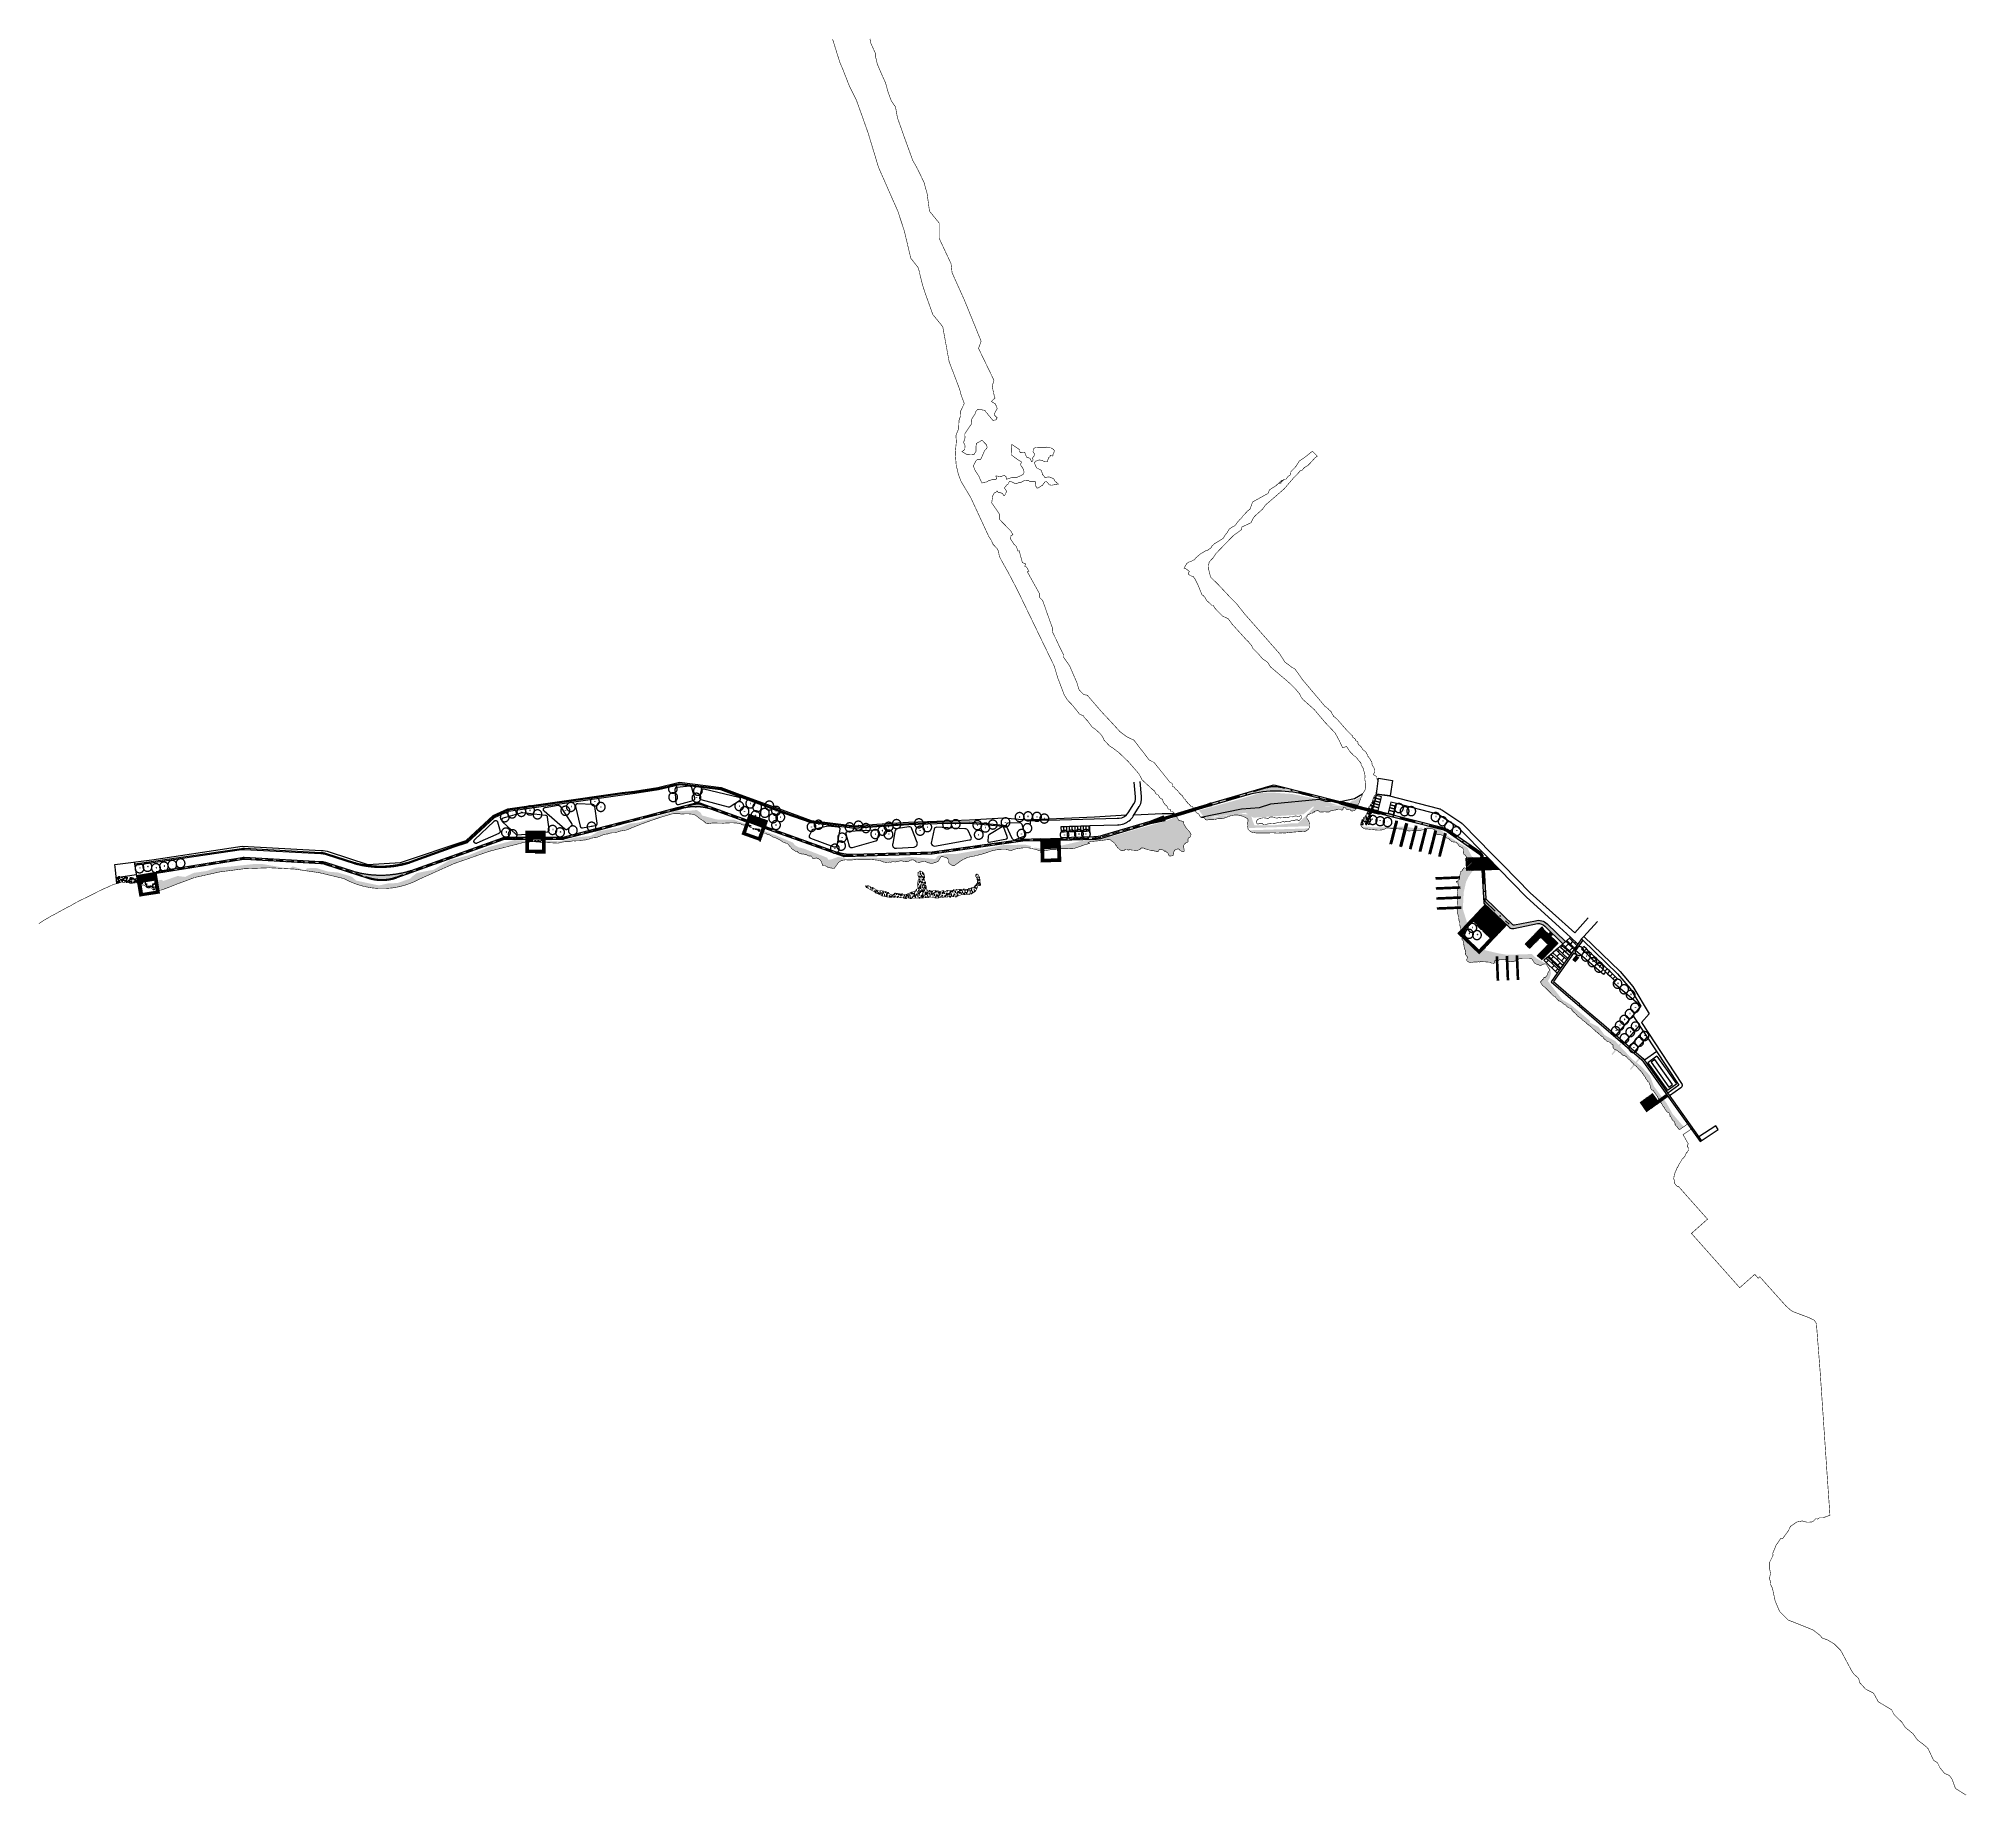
# Model space of a CAD drawing. Header units: inches. Extents: x 501854 to 503583, y 4345579 to 4347155.
import ezdxf

# ---------------------------------------------------------------- set-up
doc = ezdxf.new("R2010")
doc.units = ezdxf.units.IN
doc.header["$MEASUREMENT"] = 0
doc.linetypes.add('DASHDOT', pattern=[25.4, 12.7, -6.35, 0, -6.35])
doc.linetypes.add('HIDDEN', pattern=[9.525, 6.35, -3.175])
for name, color, linetype, lineweight in [('cp_alberi_linea', 252, 'Continuous', 9), ('cp_canne_tratteggio', 16, 'Continuous', 0), ('cp_impianti sportivi_linea', 253, 'Continuous', 9), ('cp_leggerissime_linee', 253, 'Continuous', 5), ('cp_limite laguna_linea', 124, 'Continuous', 13), ('cp_parcheggi_linea', 103, 'Continuous', 5), ('cp_piattaforme_tratteggio', 16, 'Continuous', 0), ('cp_pozzette_linee', 142, 'Continuous', 5), ('cp_profilo passerella_linea', 14, 'Continuous', 13), ('cp_recinzioni leggere_linea', 132, 'Continuous', 9), ('cp_retino nav', 124, 'Continuous', 13), ('cp_simboli_linea', 21, 'Continuous', 5), ('cp_vegetazione_linee', 34, 'Continuous', 5)]:
    doc.layers.add(name, color=color, linetype=linetype, lineweight=lineweight)
doc.layers.add('cp_retino_passerella', color=12, linetype='Continuous')
pattern_1 = [(255.6878, (503022.69755, 4346470.96436), (0.4844815, -0.123603), [])]
pattern_2 = [(255.6878, (503022.69755, 4346470.96436), (0.2422408, -0.0618014), [])]
pattern_3 = [(105, (0, 0), (-0.482962913145, -0.12940952255), [])]
pattern_4 = [(105, (0, 0), (-0.241481456572, -0.064704761276), [])]
pattern_5 = [(136.5151283474, (3859226.58314, 7153623.1422), (-0.172040756059, -0.181389024626), [])]
pattern_6 = [(136.515128347, (3859226.58314, 7153623.1422), (-0.43010189015, -0.453472561565), [])]
pattern_7 = [(64.2604, (502743.642, 4346446.89), (-1.385729, 2.538138), [0, -2.28, 0, -2.55, 0, -2.4375]), (34.2604, (502743.642, 4346446.89), (0.464291, 4.97512), [0, -1.23, 0, -2.055, 0, -0.7875]), (354.2604, (502741.9946, 4346446.0592), (4.167091, 2.1108425), [0, -0.75, 0, -2.7, 0, -3.525]), (344.2604, (502741.9946, 4346446.059), (3.433469, 3.205822), [0, -0.375, 0, -1.77, 0, -2.025])]
pattern_8 = [(74.144447759, (-2157846.08906, 873101.46282), (-0.240488386667, 0.068303264037), [])]
pattern_9 = [(74.144447759, (-2157846.08906, 873101.4628), (-0.480976773335, 0.136606528074), [])]
pattern_10 = [(136.2341, (503165.29395, 4346354.45986), (-0.432321, -0.4513575), [])]

msp = doc.modelspace()

# ---------------------------------------------------------------- hatches: boundary and pattern name
at = {"layer": 'cp_canne_tratteggio', "lineweight": 25}
h = msp.add_hatch(dxfattribs=at)
h.set_pattern_fill('AR-SAND', color=256, scale=1.5, angle=53)
h.set_pattern_definition([(90.5, (0, 0), (-2.3651103492, 1.6639241377), [0, -2.28, 0, -2.55, 0, -2.4375]), (60.5, (0, 0), (-1.78318178, 4.667724632), [0, -1.23, 0, -2.055, 0, -0.7875]), (20.5, (-1.1103, -1.4735), (2.8044267533, 3.7357049663), [0, -0.75, 0, -2.7, 0, -3.525]), (10.5, (-1.1103, -1.4735), (1.6622839195, 4.3934966918), [0, -0.375, 0, -1.77, 0, -2.025])])
h.paths.add_polyline_path([(502894.9, 4346462.2), (502899.8, 4346455.7), (502936.6, 4346460.1), (502943.8, 4346455.7), (502988.6, 4346458.7), (502997, 4346465.5), (503020.3, 4346466.6), (503002.2, 4346472.3), (502978.8, 4346476.9), (502962.3, 4346478.1), (502950.5, 4346478.1), (502929.1, 4346471.6)])
h = msp.add_hatch(dxfattribs=at)
h.set_pattern_fill('AR-SAND', color=256, scale=1.5, angle=53)
h.set_pattern_definition([(92.2604, (502743.642, 4346446.89), (-2.41511, 1.590483), [0, -2.28, 0, -2.55, 0, -2.4375]), (62.2604, (502743.642, 4346446.89), (-1.925733, 4.61074), [0, -1.23, 0, -2.055, 0, -0.7875]), (22.2604, (502742.5775, 4346445.383), (2.688342, 3.820094), [0, -0.75, 0, -2.7, 0, -3.525]), (12.2604, (502742.5775, 4346445.383), (1.52653, 4.44249), [0, -0.375, 0, -1.77, 0, -2.025])])
h.paths.add_polyline_path([(503036, 4346464.1), (503036.5, 4346464.9), (503036.8, 4346465.7), (503037.3, 4346466.4), (503037.7, 4346467.6), (503038.4, 4346468.7), (503038.9, 4346469.5), (503039.1, 4346470.9), (503039.5, 4346471.6), (503040.1, 4346472.6), (503040, 4346473.3), (503040.3, 4346474), (503040.7, 4346474.3), (503041, 4346474.7), (503041.1, 4346475), (503034.8, 4346471.4), (503032.3, 4346470.9), (503026.6, 4346466.6), (503011.3, 4346466), (502998.5, 4346465.8), (502990.5, 4346457), (502983.3, 4346450.5), (502977.1, 4346450.5), (502960.6, 4346448.7), (502944.6, 4346448.9), (502942.7, 4346453.9), (502941.6, 4346458.3), (502926.4, 4346460), (502923.2, 4346459), (502920, 4346457.6), (502914.4, 4346457.3), (502908.8, 4346455.8), (502904.3, 4346456.3), (502899.9, 4346455.4), (502900.2, 4346454.8), (502900.7, 4346454), (502901.8, 4346453.6), (502903, 4346453.8), (502904.4, 4346453.9), (502906.7, 4346454), (502908.2, 4346454), (502909.9, 4346454.2), (502911.4, 4346454.7), (502912.2, 4346454.8), (502913.5, 4346454.8), (502914.2, 4346454.8), (502915.1, 4346454.8), (502916.6, 4346455.1), (502918, 4346455.5), (502919.4, 4346456), (502920.3, 4346456.3), (502921.2, 4346456.7), (502922.1, 4346456.9), (502923.5, 4346457.5), (502924.9, 4346457.8), (502926.3, 4346458), (502928, 4346458.2), (502929.5, 4346458.1), (502930.7, 4346457.9), (502932.2, 4346457.6), (502933.4, 4346457.2), (502935, 4346456.7), (502936.5, 4346455.9), (502937.5, 4346455.4), (502938.5, 4346454.6), (502938.9, 4346454), (502938.9, 4346453.4), (502938.8, 4346452.3), (502938.6, 4346451.3), (502938.6, 4346450), (502938.8, 4346448.9), (502938.6, 4346448), (502938.7, 4346446.7), (502938.8, 4346446.4), (502994, 4346448.1), (502994, 4346450.1), (502993.6, 4346452.2), (502992.9, 4346453.5), (502992, 4346454.5), (502991.6, 4346455.8), (502991.8, 4346457.3), (502992.5, 4346458.2), (502994, 4346458.9), (502994.7, 4346459.2), (502995.1, 4346459.7), (502995.9, 4346459.8), (502996.6, 4346459.8), (502997.1, 4346460), (502997.2, 4346460.5), (502997.6, 4346460.8), (502998.2, 4346460.9), (502998.6, 4346460.8), (502998.7, 4346461.4), (503000, 4346461.8), (503000.8, 4346462), (503001.8, 4346462), (503002.5, 4346461.6), (503003.1, 4346461), (503003.5, 4346460.6), (503004.3, 4346460.8), (503005.1, 4346460.9), (503006.1, 4346460.8), (503006.8, 4346460.9), (503007.6, 4346461), (503008.7, 4346460.9), (503009.9, 4346460.8), (503010.9, 4346460.7), (503011.9, 4346460.9), (503012.2, 4346461.3), (503013, 4346461.8), (503013.9, 4346462.2), (503015, 4346462.3), (503016.4, 4346462.5), (503017.4, 4346462.6), (503019.1, 4346463.2), (503020.1, 4346463.4), (503021.1, 4346463.3), (503021.8, 4346462.9), (503022.4, 4346462.6), (503023.2, 4346462.5), (503023.7, 4346462.6), (503024, 4346462.9), (503024.1, 4346463.6), (503024.2, 4346464.2), (503024.7, 4346464.7), (503025.1, 4346465.1), (503025.6, 4346465.1), (503026, 4346464.6), (503026.4, 4346464.4), (503026.8, 4346463.8), (503027.1, 4346463.3), (503027.8, 4346463.1), (503028.7, 4346463.2), (503029.4, 4346463.2), (503030.3, 4346463), (503030.8, 4346462.6), (503031.1, 4346462), (503031.6, 4346461.8), (503032.4, 4346461.7), (503033, 4346461.8), (503033.2, 4346462.1), (503034, 4346462.2), (503034.5, 4346462.2), (503034.8, 4346462.4), (503035.1, 4346462.7), (503035.5, 4346463.2)])
h.paths.add_polyline_path([(502971.3, 4346441.9), (502973.2, 4346442.1), (502974.2, 4346442.2), (502975.9, 4346442.5), (502977.8, 4346442.6), (502980.3, 4346442.8), (502982.3, 4346443), (502984.6, 4346443.1), (502986.7, 4346443.1), (502988.4, 4346443), (502989.6, 4346443.1), (502991.5, 4346444.1), (502993.2, 4346445.4), (502993.5, 4346446.1), (502939.7, 4346444.4), (502940.9, 4346443.4), (502942.3, 4346442.7), (502944.1, 4346442.4), (502946.6, 4346441.9), (502949.5, 4346441.9), (502952.6, 4346441.9), (502955.3, 4346441.9), (502959.3, 4346442.1), (502961.9, 4346442.1), (502964.6, 4346441.8), (502967.8, 4346441.9), (502969.6, 4346442.1)])
h = msp.add_hatch(dxfattribs=at)
h.set_pattern_fill('AR-SAND', color=256, scale=1.5, angle=140)
h.set_pattern_definition([(179.2604, (502743.642, 4346446.89), (-1.7147, -2.32856), [0, -2.28, 0, -2.55, 0, -2.4375]), (149.2604, (502743.642, 4346446.89), (-4.70521, -1.681786), [0, -1.23, 0, -2.055, 0, -0.7875]), (109.2604, (502745.0911, 4346445.748), (-3.674162, 2.884586), [0, -0.75, 0, -2.7, 0, -3.525]), (99.2604, (502745.091, 4346445.748), (-4.35651, 1.75694), [0, -0.375, 0, -1.77, 0, -2.025])])
h.paths.add_polyline_path([(503052.9, 4346474.3), (503051.9, 4346474.4), (503051.7, 4346473.7), (503051.4, 4346473.2), (503051, 4346472.6), (503051, 4346471.8), (503050.7, 4346471.1), (503050.4, 4346470), (503050.1, 4346469.6), (503049.5, 4346468.9), (503049.3, 4346468.2), (503048.9, 4346467.6), (503048.7, 4346466.7), (503048.3, 4346466.3), (503047.8, 4346466.1), (503047.4, 4346465.7), (503047.3, 4346465.2), (503046.7, 4346464.1), (503046.4, 4346463.2), (503046.4, 4346462.3), (503046.3, 4346461.5), (503046, 4346460.8), (503045.6, 4346459.8), (503045, 4346458.7), (503044.2, 4346457.3), (503043.6, 4346456.6), (503042.9, 4346455.7), (503042.3, 4346454.6), (503041.7, 4346453.7), (503041.2, 4346452.7), (503040.6, 4346451.9), (503040.2, 4346451.2), (503040.2, 4346450.4), (503040.2, 4346449.5), (503048.3, 4346449.7)])
h = msp.add_hatch(dxfattribs=at)
h.set_pattern_fill('AR-SAND', color=256, scale=1.5, angle=25)
h.set_pattern_definition(pattern_7)
h.paths.add_polyline_path([(501986.3, 4346399.1), (501992.9, 4346401.7, -0.087858), (502078.7, 4346410), (502055.2, 4346414.1), (502047.1, 4346414.1), (502025.7, 4346411.8), (502013.5, 4346410.9), (502005.1, 4346407.9), (501993.4, 4346406.2), (501985.6, 4346402.6), (501978.8, 4346403.4), (501975.8, 4346402.3), (501966, 4346398.9), (501964.5, 4346400), (501961, 4346399.4), (501962.5, 4346390.6), (501963.8, 4346390.7), (501967.9, 4346392.1), (501971.3, 4346393.4), (501974.5, 4346394.7), (501979.4, 4346396.6)])
h.paths.add_polyline_path([(502122.3, 4346406.6), (502113.8, 4346407.3), (502102.8, 4346410.7), (502094.8, 4346410.3), (502093.5, 4346408.4, -0.035951), (502128.2, 4346401, 0.258775), (502196.2, 4346400.8, -0.063887), (502290.9, 4346433.9), (502290.9, 4346435.1), (502280.8, 4346435.6), (502257.5, 4346429.3), (502239.7, 4346421.9), (502222.6, 4346417.5), (502208.5, 4346409), (502193.6, 4346406.1), (502190.3, 4346403.7), (502187.4, 4346401), (502176, 4346397.1), (502167.4, 4346396.7), (502159.5, 4346394.9), (502138.9, 4346399.3), (502134.9, 4346402.8)])
h.paths.add_polyline_path([(502082.2, 4346412), (502078.7, 4346410, -0.015034), (502093.5, 4346408.4)])
h.paths.add_polyline_path([(502353.4, 4346437.8), (502354.2, 4346437.9), (502355, 4346438.1), (502355.5, 4346438.3), (502356.6, 4346438.7), (502358.1, 4346439.3), (502361.5, 4346440.8), (502363.5, 4346441), (502364.5, 4346441.1), (502365.4, 4346441.3), (502367.4, 4346442.1), (502371.1, 4346442.1), (502371.6, 4346442.2), (502372.5, 4346442.4), (502374.3, 4346443.3), (502376.3, 4346443.8), (502378.3, 4346444.1), (502380.6, 4346444.5), (502380.7, 4346444.5), (502380.8, 4346444.5), (502383.7, 4346445.5), (502386.4, 4346446.7), (502394.5, 4346449.9), (502399.1, 4346451.6), (502406.2, 4346454.1), (502409.8, 4346455.3), (502413.5, 4346456.5), (502419.2, 4346458.2), (502423.5, 4346459.3), (502428.5, 4346459.4), (502430.8, 4346458.9), (502430.9, 4346458.9), (502431, 4346458.9), (502431.1, 4346458.9), (502431.2, 4346458.9), (502433.1, 4346459.1), (502434.6, 4346459.2), (502436.7, 4346459.2), (502440.6, 4346458.9), (502442.9, 4346458.3), (502445.5, 4346456.3), (502446.3, 4346455.6), (502448, 4346454.3), (502448.7, 4346453.8), (502450.6, 4346452.9), (502452.6, 4346450.8), (502453.2, 4346450.5), (502454.6, 4346450.3), (502456.6, 4346450.6), (502458.8, 4346451), (502461.4, 4346450.9), (502463.8, 4346450.8), (502466, 4346450.8), (502468.1, 4346450.7), (502472.7, 4346451), (502476.5, 4346451.1), (502480.7, 4346450.9), (502484.1, 4346450.1), (502484.6, 4346449.6), (502485.9, 4346449.2), (502487.6, 4346449.2), (502488, 4346450.2), (502482.4, 4346452.2), (502478, 4346453.8), (502471.7, 4346453.8), (502467.9, 4346453.9), (502462.2, 4346454.1), (502449.3, 4346457.7), (502448, 4346460.1), (502444.6, 4346462.6), (502438.5, 4346462), (502425.3, 4346461.6), (502408.6, 4346456.5), (502391.7, 4346451.2), (502384.4, 4346450.4), (502375.5, 4346446.9), (502356.4, 4346443.5), (502353.2, 4346441.5), (502349, 4346439.3), (502335.7, 4346437.9), (502321.5, 4346434.5), (502312, 4346435.1), (502308.9, 4346435.1), (502308.9, 4346433.5), (502311.9, 4346433.3), (502313.1, 4346433.2), (502317.3, 4346433), (502320, 4346432.8), (502320.1, 4346432.8), (502320.2, 4346432.8), (502320.2, 4346432.8), (502323.4, 4346433.8), (502326.9, 4346434.2), (502330.3, 4346434.2), (502330.8, 4346434.2), (502333.2, 4346435), (502335, 4346434.8), (502336.1, 4346434.9), (502337.7, 4346434.9), (502339.8, 4346435), (502342.6, 4346435.6), (502344.9, 4346435.8), (502348, 4346436.6), (502349.7, 4346437.3), (502351.9, 4346437.7)])
h.paths.add_polyline_path([(502768.2, 4346429.6), (502763.5, 4346428.1), (502757.4, 4346427.8), (502755, 4346427.8), (502747.2, 4346429), (502747.2, 4346427.6), (502750.6, 4346426.5), (502752.9, 4346426.2), (502755.6, 4346426.1), (502757.7, 4346426.3), (502759.6, 4346426.6), (502761.9, 4346427), (502764.1, 4346427), (502766.4, 4346427.1), (502768.3, 4346427.3)])
h = msp.add_hatch(dxfattribs=at)
h.set_pattern_fill('AR-SAND', color=256, scale=1.5, angle=25)
h.set_pattern_definition(pattern_7)
h.paths.add_polyline_path([(502571.7, 4346415.6), (502573, 4346416.6), (502574.7, 4346417.4), (502577.7, 4346417.9), (502580.1, 4346417.8), (502583.7, 4346417.8), (502587, 4346418.1), (502590.1, 4346418.4), (502592.6, 4346418.4), (502596.4, 4346418.3), (502600, 4346418.3), (502603.8, 4346417.9), (502607.2, 4346417.5), (502609.3, 4346417.1), (502610.8, 4346416.2), (502612.4, 4346415.9), (502614.4, 4346415.6), (502615.9, 4346415.5), (502617.1, 4346415.9), (502618.1, 4346415.7), (502620.3, 4346416.2), (502622.6, 4346416), (502625.4, 4346416.5), (502627.6, 4346417.1), (502629.7, 4346416.6), (502632.4, 4346416.2), (502634.5, 4346416.5), (502635.9, 4346417.6), (502637.8, 4346417.9), (502639.7, 4346417.6), (502641.6, 4346415.8), (502644.3, 4346415.7), (502647.5, 4346416.5), (502649.7, 4346416.3), (502652.2, 4346415.2), (502655.6, 4346414.6), (502658.1, 4346415.5), (502660.7, 4346416.3), (502662.2, 4346418.4), (502663, 4346420.1), (502663.8, 4346420.7), (502665.2, 4346420.8), (502667.1, 4346420.1), (502668.7, 4346419.7), (502670, 4346418.5), (502670, 4346416.3), (502670.3, 4346415.6), (502671, 4346414.6), (502672.2, 4346413.7), (502673.4, 4346413), (502674.7, 4346412.6), (502675.3, 4346412.6), (502678.1, 4346414.6), (502680.4, 4346416.3), (502683, 4346418), (502685.7, 4346419.3), (502687.8, 4346420.2), (502690.9, 4346420.8), (502694.4, 4346421.5), (502697.9, 4346422.4), (502702.3, 4346423.6), (502705.7, 4346424.8), (502708.5, 4346425.8), (502710.9, 4346426.4), (502714.2, 4346427), (502717.1, 4346427.1), (502719.8, 4346427.2), (502722.1, 4346427.1), (502724.1, 4346426.7), (502725.6, 4346426.3), (502726.7, 4346426.4), (502728.3, 4346426.9), (502730.7, 4346427.7), (502733.3, 4346428.1), (502735.9, 4346428.5), (502738.1, 4346428.7), (502740.2, 4346428.7), (502742.4, 4346428.6), (502744.2, 4346428.2), (502744.2, 4346430.3), (502739, 4346431.5), (502719.5, 4346431.1), (502697.3, 4346426.6), (502690.6, 4346425.5), (502684.4, 4346424.4), (502676.3, 4346423), (502669.7, 4346423.2), (502664.4, 4346422.2), (502660.9, 4346421.6), (502658.3, 4346418.6), (502648.1, 4346419.5), (502644.6, 4346419.8), (502635.5, 4346420.5), (502624.8, 4346419.3), (502621.9, 4346419.3), (502615.1, 4346419.5), (502605.8, 4346419.7), (502593.4, 4346419.9), (502579, 4346418.7), (502574, 4346420), (502571.5, 4346420.6), (502565.2, 4346418.3), (502562.4, 4346417.9), (502561.5, 4346419.8), (502540.6, 4346427.9), (502535.9, 4346429.1), (502532.6, 4346431), (502530.7, 4346433.3), (502523.5, 4346436.4), (502514.7, 4346440.2), (502504.7, 4346443.7), (502504.1, 4346441.8), (502505.9, 4346441.8), (502507.2, 4346441.1), (502508, 4346440.7), (502509.1, 4346440.7), (502509.8, 4346440.2), (502510.6, 4346439.8), (502513, 4346438.3), (502515.4, 4346437.5), (502517.1, 4346436.7), (502519.4, 4346435.5), (502521.8, 4346433.8), (502523.2, 4346433.2), (502524.6, 4346432.9), (502526.3, 4346432), (502527.1, 4346431.1), (502527.9, 4346429.7), (502528.7, 4346429.4), (502529, 4346428.9), (502529.6, 4346427.9), (502530.8, 4346427), (502531.5, 4346426.6), (502532.4, 4346426.3), (502532.7, 4346425.7), (502533.6, 4346425.5), (502534.3, 4346425.7), (502534.7, 4346425.2), (502535.4, 4346424.5), (502536.2, 4346423.9), (502536.8, 4346423.7), (502537.5, 4346423.8), (502538.1, 4346423.4), (502538.6, 4346423.1), (502539.6, 4346423), (502540.4, 4346423.1), (502540.9, 4346422.8), (502542, 4346422.5), (502542.7, 4346422.6), (502543.4, 4346422.2), (502544.5, 4346421.5), (502545.3, 4346421.4), (502546.4, 4346421.4), (502547.2, 4346421.2), (502547.6, 4346420.8), (502548, 4346419.9), (502548.2, 4346419.3), (502548.5, 4346419.1), (502549.6, 4346419), (502550.4, 4346419.2), (502551.2, 4346419.5), (502551.8, 4346419.6), (502552.9, 4346419.2), (502554.1, 4346418.6), (502555.3, 4346417.7), (502556.2, 4346416.3), (502556.9, 4346414.3), (502557.4, 4346412.8), (502558.1, 4346412.5), (502559.6, 4346412.5), (502560.7, 4346412.2), (502561.7, 4346411.4), (502563, 4346410.9), (502564.8, 4346410.6), (502565.5, 4346410.6), (502566.8, 4346410.1), (502566.9, 4346410.1), (502567, 4346410.1), (502567, 4346410.1), (502567.1, 4346410.1), (502567.2, 4346410.1), (502567.2, 4346410.1), (502567.3, 4346410.1), (502567.4, 4346410.1), (502567.4, 4346410.1), (502567.5, 4346410.1), (502567.6, 4346410.1), (502567.6, 4346410.2), (502567.7, 4346410.2), (502567.7, 4346410.2), (502567.8, 4346410.3), (502567.9, 4346410.3), (502567.9, 4346410.4), (502567.9, 4346410.4), (502568, 4346410.5)])
h.paths.add_polyline_path([(502834, 4346426.8), (502835.1, 4346426.6), (502836.3, 4346426.6), (502837.4, 4346426.4), (502839, 4346426.3), (502839.9, 4346426.4), (502840.6, 4346426.6), (502840.9, 4346426.9), (502841.6, 4346427), (502842, 4346427.3), (502842.6, 4346427.9), (502843.2, 4346428.5), (502844.2, 4346428.6), (502845, 4346428.5), (502845.8, 4346428.3), (502846.2, 4346427.9), (502847.3, 4346427.6), (502848.1, 4346427.4), (502849.1, 4346427.2), (502849.9, 4346427.1), (502850.3, 4346426.6), (502851.2, 4346426.6), (502851.9, 4346426.2), (502852.4, 4346426.1), (502853.2, 4346426.2), (502853.8, 4346426.2), (502854.6, 4346425.9), (502855.5, 4346425.8), (502856.3, 4346425.6), (502856.9, 4346425.2), (502857.9, 4346425.3), (502858.5, 4346425.6), (502858.9, 4346426.2), (502859, 4346426.8), (502859.4, 4346427.1), (502859.9, 4346427.4), (502860.6, 4346427.3), (502861.2, 4346427.4), (502862.1, 4346427.1), (502863, 4346426.5), (502863.6, 4346426.1), (502864.2, 4346425.5), (502865.1, 4346425.8), (502865.4, 4346425.1), (502866.1, 4346424.7), (502867, 4346424.1), (502867.4, 4346423), (502867.8, 4346422.1), (502868.2, 4346421.5), (502868.8, 4346421.3), (502869.9, 4346421.4), (502871.2, 4346421.6), (502871.9, 4346422.2), (502872.1, 4346423.2), (502872.3, 4346424.6), (502872.6, 4346425.8), (502873.2, 4346426.6), (502874.1, 4346427.2), (502875.5, 4346427.6), (502876.6, 4346427.7), (502877.3, 4346427.4), (502877.5, 4346426.7), (502878.2, 4346426.5), (502879.4, 4346425.5), (502880.2, 4346425.1), (502880.7, 4346425.1), (502881.5, 4346425.5), (502881.7, 4346426.2), (502881.5, 4346427.5), (502881.3, 4346428.7), (502881.1, 4346430.1), (502881.3, 4346431.1), (502882, 4346432.1), (502883, 4346433), (502884.7, 4346433.6), (502885, 4346434), (502885.1, 4346434.6), (502885, 4346435.3), (502885.1, 4346436.5), (502885.3, 4346437.2), (502885.7, 4346437.6), (502886.5, 4346438), (502887.2, 4346438.5), (502887.6, 4346439.5), (502887.7, 4346440.9), (502887.4, 4346441.7), (502886.8, 4346442.7), (502886.7, 4346442.8), (502881.7, 4346449.4), (502881, 4346452.3), (502876.6, 4346453.8), (502874.9, 4346456.7), (502865, 4346452.6), (502838.2, 4346445.2), (502824.5, 4346441.1), (502818.2, 4346439.4), (502810.3, 4346437.7), (502805.5, 4346436.6), (502792.9, 4346435.6), (502771.2, 4346430.6), (502771.2, 4346427.9), (502773.7, 4346428), (502775.5, 4346427.9), (502778.2, 4346427.8), (502781.1, 4346427.9), (502783.1, 4346428.2), (502784.6, 4346428.7), (502788.4, 4346430), (502793, 4346431.6), (502795.6, 4346432.3), (502796.7, 4346432.5), (502795.5, 4346433.6), (502798.5, 4346434.3), (502808.6, 4346435.4), (502808.7, 4346435.4), (502810.5, 4346435.7), (502813.4, 4346436), (502815.1, 4346436.1), (502815.6, 4346435.6), (502815.9, 4346435.3), (502816.5, 4346434.9), (502817.5, 4346434.3), (502818.5, 4346433.3), (502819.2, 4346433), (502819.6, 4346432.2), (502819.9, 4346431.8), (502820.4, 4346430.9), (502821, 4346430.4), (502821.5, 4346429.3), (502821.8, 4346428.9), (502822.6, 4346428.3), (502823.5, 4346427.4), (502824.5, 4346426.6), (502825.5, 4346426.3), (502825.8, 4346426.2), (502826.5, 4346426.2), (502827.3, 4346426.2), (502827.9, 4346426.3), (502828.6, 4346427.1), (502829.5, 4346427.5), (502830.1, 4346427.5), (502830.5, 4346427.3), (502831, 4346426.8), (502831.6, 4346426.7), (502832.2, 4346426.8), (502832.7, 4346427.1), (502833.3, 4346426.9)])
h.paths.add_polyline_path([(503090.3, 4346444.3), (503092, 4346444.4), (503093.3, 4346444.4), (503094.6, 4346444.5), (503095, 4346444.9), (503095.5, 4346446.8), (503088.7, 4346446.2), (503083.4, 4346447.1), (503080, 4346447.6), (503067.6, 4346447.4), (503062.3, 4346447.2), (503055.6, 4346447.1), (503050.4, 4346447), (503047.2, 4346447.7), (503041, 4346447.5), (503041.6, 4346446.9), (503042.6, 4346446), (503043.4, 4346445.7), (503044.5, 4346445.6), (503045.5, 4346445.6), (503048.1, 4346445.2), (503050.1, 4346445.1), (503051.9, 4346444.9), (503053.2, 4346444.7), (503054.5, 4346444.6), (503055.5, 4346444.5), (503056.6, 4346444.5), (503058.8, 4346444.7), (503060.2, 4346445), (503061.5, 4346445.5), (503062.4, 4346446.1), (503063.2, 4346446.5), (503065.6, 4346446.4), (503067, 4346445.9), (503069, 4346445.9), (503070.5, 4346445.8), (503073.5, 4346445.7), (503075.7, 4346445.5), (503077, 4346445.5), (503078.1, 4346445.3), (503080.6, 4346444.9), (503083, 4346443.8), (503083.7, 4346443.8), (503084.8, 4346443.9), (503085.9, 4346443.9), (503087, 4346444.1), (503088, 4346444.2)])
h.paths.add_polyline_path([(503115.8, 4346438.5), (503116.9, 4346437.6), (503119.1, 4346436.6), (503119.7, 4346436), (503120.2, 4346435.6), (503120.9, 4346435), (503122, 4346434.1), (503125.2, 4346433.7), (503126.4, 4346432.7), (503127.2, 4346431.9), (503127.9, 4346430.8), (503128.3, 4346430.1), (503128.9, 4346429.9), (503130.1, 4346429.2), (503131.1, 4346428.9), (503131.7, 4346427.8), (503132.4, 4346427.3), (503132.5, 4346426.7), (503132.2, 4346426.1), (503131.9, 4346425.1), (503131.9, 4346425), (503132.3, 4346423.1), (503133.7, 4346422.1), (503134.6, 4346420.7), (503134.6, 4346419.4), (503140.3, 4346419.6), (503135.6, 4346428.7), (503129.9, 4346432.1), (503125.2, 4346434.9), (503120.5, 4346437.8), (503117.4, 4346439.6), (503110.8, 4346445.7), (503107.1, 4346446.3), (503098.9, 4346448.4), (503099, 4346445.7), (503099.7, 4346445.7), (503100.4, 4346446.1), (503101.6, 4346446.2), (503102.5, 4346446.2), (503103.6, 4346445.9), (503105, 4346445.5), (503106.6, 4346444.6), (503107.2, 4346443.1), (503107.9, 4346441.3), (503108.3, 4346440.6), (503109.3, 4346440.4), (503110.2, 4346440.5), (503111.5, 4346440.4), (503113.5, 4346439.9), (503114.6, 4346439.3)])
h.paths.add_polyline_path([(503134.5, 4346398.2), (503136.5, 4346402.4), (503140.7, 4346408.5), (503135, 4346408.2), (503135, 4346410.2), (503133.9, 4346410.4), (503133.5, 4346410.7), (503133.1, 4346410.8), (503133, 4346410.8), (503132.6, 4346410.6), (503132.4, 4346410.5), (503132.3, 4346410.3), (503131.9, 4346409.9), (503131.6, 4346409.4), (503131.5, 4346409.4), (503131.5, 4346409.3), (503131.4, 4346409.2), (503131.1, 4346408.8), (503131, 4346408.3), (503130.8, 4346408.1), (503130.6, 4346407.9), (503130.2, 4346407.7), (503129.6, 4346407.4), (503129.5, 4346407.3), (503129.5, 4346407.3), (503129.5, 4346407.3), (503129.5, 4346406.4), (503129.4, 4346406.3), (503129.4, 4346406.2), (503129.2, 4346405.7), (503129.2, 4346405.3), (503129.1, 4346404.9), (503129.1, 4346404.8), (503128.9, 4346404), (503128.6, 4346403.3), (503128.7, 4346403.2), (503128.9, 4346402.4), (503128.8, 4346402), (503128.8, 4346401.6), (503128.8, 4346401.3), (503128.8, 4346401.1), (503128.6, 4346400.5), (503128, 4346400.3), (503127.7, 4346400.2), (503127.6, 4346400.1), (503127.3, 4346399.6), (503127.3, 4346398.7), (503125.6, 4346398.7), (503125.6, 4346397.6), (503127.3, 4346397.6), (503127.4, 4346397.3), (503127.3, 4346397.1), (503127.2, 4346396.6), (503127.1, 4346396.3), (503127.3, 4346396.1), (503127.6, 4346395.7), (503127.9, 4346395.4), (503127.7, 4346395.2), (503127.6, 4346394.6), (503127.4, 4346394.4), (503127.6, 4346394), (503127.7, 4346393.3), (503127.6, 4346393.1), (503127.2, 4346392.7), (503127, 4346392.3), (503126.8, 4346392.1), (503126.6, 4346391.3), (503126.6, 4346391.3), (503126.9, 4346390.7), (503126.9, 4346390.3), (503127.1, 4346389.6), (503127.1, 4346389.3), (503127, 4346388.9), (503126.9, 4346388.7), (503126.8, 4346388.3), (503126.8, 4346388.1), (503126.7, 4346387.4), (503126.5, 4346386.3), (503126.6, 4346385.4), (503126.7, 4346385.3), (503126.7, 4346384.5), (503126.7, 4346384.3), (503126.7, 4346384.1), (503126.8, 4346383.4), (503126.7, 4346383.1), (503126.7, 4346382.5), (503126.7, 4346382.3), (503126.7, 4346382.2), (503126.8, 4346381.6), (503126.8, 4346381.3), (503126.9, 4346381), (503126.9, 4346380.7), (503127, 4346380.3), (503127, 4346379.9), (503127, 4346379.8), (503127, 4346379.3), (503127, 4346378.9), (503126.9, 4346378.7), (503126.9, 4346378.3), (503127, 4346377.9), (503127, 4346377.8), (503127.1, 4346377.3), (503127.1, 4346376.9), (503127.1, 4346376.8), (503127.1, 4346376.3), (503127, 4346375.9), (503127, 4346375.8), (503126.9, 4346375.3), (503126.9, 4346375), (503126.8, 4346374.6), (503126.8, 4346374.3), (503126.7, 4346374.2), (503126.6, 4346373.7), (503126.4, 4346373.3), (503126.5, 4346373.2), (503126.6, 4346373), (503126.8, 4346372.4), (503126.8, 4346372.1), (503126.7, 4346371.5), (503126.7, 4346371.3), (503126.8, 4346371.1), (503126.9, 4346370.7), (503127, 4346370.3), (503127, 4346369.9), (503127, 4346369.8), (503127, 4346369.3), (503127.1, 4346368.9), (503127.2, 4346368.7), (503127.3, 4346368.3), (503127.3, 4346368.1), (503127.5, 4346367.4), (503127.5, 4346367.3), (503127.7, 4346366.4), (503127.7, 4346366.2), (503127.7, 4346365.5), (503127.9, 4346365.1), (503127.9, 4346364.7), (503128.1, 4346364.3), (503128.1, 4346363.9), (503128.1, 4346363.8), (503128.1, 4346363.3), (503128.2, 4346363), (503128.6, 4346362.4), (503128.7, 4346362.2), (503128.8, 4346361.6), (503128.9, 4346361.3), (503128.9, 4346361), (503128.9, 4346360.4), (503128.9, 4346360), (503128.8, 4346359.6), (503128.8, 4346359.3), (503128.9, 4346359), (503129, 4346358.8), (503129.1, 4346358.3), (503129.2, 4346358), (503129.4, 4346357.4), (503129.5, 4346356.4), (503129.5, 4346356.3), (503129.5, 4346356.3), (503129.5, 4346355.3), (503129.6, 4346355), (503135.5, 4346361.1), (503131.6, 4346373.6), (503132.3, 4346388.6)])
h.paths.add_polyline_path([(503159.2, 4346325.1), (503159.7, 4346325.1), (503159.8, 4346327), (503160.7, 4346327.7), (503162.3, 4346327.3), (503163.1, 4346327.1), (503163.5, 4346327.7), (503164.2, 4346328.2), (503166.2, 4346328.6), (503168.3, 4346328.7), (503171.6, 4346327.7), (503172.1, 4346327.5), (503172.3, 4346327.2), (503172.4, 4346326.8), (503172.8, 4346326.6), (503174.1, 4346326.6), (503174.6, 4346326.7), (503175.3, 4346326.6), (503176.3, 4346326.5), (503176.8, 4346326.5), (503177.5, 4346326.9), (503178.2, 4346327.2), (503179, 4346327.2), (503179.8, 4346327.4), (503180.7, 4346328), (503181.2, 4346328.6), (503182, 4346329.2), (503182.8, 4346329.4), (503183.6, 4346329.6), (503184.6, 4346329.5), (503185.1, 4346329.7), (503185.8, 4346329.7), (503186.8, 4346329.7), (503187.8, 4346329.7), (503188.3, 4346329.7), (503189.1, 4346329.7), (503190.1, 4346329.7), (503190.7, 4346329.7), (503191.6, 4346329.6), (503192.6, 4346329.5), (503193.2, 4346329.2), (503193.7, 4346328.7), (503194.3, 4346327.8), (503194.8, 4346327), (503195, 4346326.6), (503195.4, 4346325.9), (503196, 4346325.2), (503196.5, 4346324.8), (503197.1, 4346324.6), (503197.5, 4346324.4), (503198, 4346324.1), (503198.9, 4346324.1), (503199.4, 4346324), (503200.1, 4346323.4), (503200.6, 4346323.2), (503201.4, 4346323.2), (503202.6, 4346323.7), (503203.9, 4346324.3), (503204.6, 4346324.5), (503205.3, 4346324.6), (503205.7, 4346324.5), (503203.4, 4346326.2), (503197.5, 4346329.6), (503193.4, 4346333.4), (503171.4, 4346332.7), (503163.5, 4346334), (503150, 4346337.2), (503148.4, 4346335.5), (503146.2, 4346333.2), (503130.8, 4346347.8), (503130.8, 4346347.6), (503130.9, 4346347.3), (503130.9, 4346347), (503130.9, 4346346.7), (503130.9, 4346346.3), (503131.2, 4346346), (503131.6, 4346345.8), (503131.7, 4346345.4), (503131.7, 4346345.3), (503131.8, 4346345.1), (503131.9, 4346344.7), (503132, 4346344.3), (503132, 4346343.9), (503131.9, 4346343.7), (503131.9, 4346343.3), (503131.9, 4346343), (503131.9, 4346342.7), (503132, 4346342.3), (503132.3, 4346342.1), (503132.6, 4346341.5), (503132.6, 4346341.3), (503132.6, 4346340.4), (503132.6, 4346340.3), (503132.6, 4346340.3), (503132.8, 4346339.6), (503132.8, 4346339.3), (503132.9, 4346339), (503133, 4346338.8), (503133, 4346338.3), (503133.2, 4346338), (503133.4, 4346337.4), (503133.5, 4346337.3), (503133.6, 4346337.1), (503133.8, 4346336.4), (503133.8, 4346336.1), (503133.8, 4346335.6), (503133.8, 4346335.3), (503133.9, 4346335), (503133.9, 4346334.7), (503134.1, 4346334.3), (503133.8, 4346334), (503133.8, 4346333.4), (503134.2, 4346332.7), (503134.7, 4346331.9), (503135.2, 4346331.3), (503135.5, 4346331.2), (503135.6, 4346330.7), (503135.6, 4346330.3), (503135.6, 4346330.2), (503135.4, 4346329.5), (503135.4, 4346329.3), (503135.3, 4346329.1), (503135.2, 4346328.7), (503135, 4346328.3), (503135.1, 4346327.9), (503135.1, 4346327.8), (503135.2, 4346327.3), (503135.4, 4346327.2), (503135.6, 4346327.1), (503136, 4346326.8), (503136.2, 4346326.7), (503136.6, 4346326.4), (503136.6, 4346326.4), (503136.6, 4346326.3), (503137.2, 4346326), (503137.6, 4346325.8), (503138, 4346325.8), (503138.1, 4346325.8), (503138.6, 4346325.7), (503139, 4346325.8), (503139.1, 4346325.8), (503139.6, 4346325.8), (503139.9, 4346326), (503140.2, 4346326), (503140.6, 4346326.1), (503140.7, 4346326.1), (503141.5, 4346326.3), (503141.6, 4346326.3), (503141.6, 4346326.3), (503142.5, 4346326.2), (503142.7, 4346326.2), (503143.5, 4346326.3), (503143.6, 4346326.3), (503143.6, 4346326.3), (503144.6, 4346326.3), (503144.6, 4346326.3), (503144.6, 4346326.3), (503145.5, 4346326.5), (503145.7, 4346326.5), (503146.4, 4346326.3), (503146.5, 4346326.3), (503146.6, 4346326.3), (503146.6, 4346326.3), (503146.7, 4346326.3), (503147.3, 4346326.6), (503147.6, 4346326.6), (503148, 4346326.7), (503148.1, 4346326.8), (503148.6, 4346326.9), (503149, 4346326.9), (503149.1, 4346326.9), (503149.6, 4346326.9), (503150, 4346326.8), (503150.1, 4346326.8), (503150.6, 4346326.7), (503150.9, 4346326.7), (503151.3, 4346326.6), (503151.6, 4346326.6), (503151.7, 4346326.5), (503152.1, 4346326.3), (503152.5, 4346326.3), (503154.1, 4346326.2), (503156.4, 4346326), (503157, 4346325.3)])
h.paths.add_polyline_path([(503207.8, 4346309.2), (503209.5, 4346311.9), (503210.6, 4346316), (503210.2, 4346319.7), (503206.8, 4346323.7), (503207.4, 4346322.8), (503207.9, 4346321.8), (503208.7, 4346320.5), (503209.1, 4346319.8), (503209.2, 4346318.7), (503208.7, 4346317.8), (503208, 4346316.8), (503207.6, 4346315.7), (503207.1, 4346314.3), (503206.6, 4346313.7), (503206.1, 4346313.1), (503205.6, 4346312.6), (503204.8, 4346312.6), (503204.1, 4346312), (503203.9, 4346311.4), (503203.7, 4346311), (503203.5, 4346310.7), (503203.1, 4346310.8), (503202.7, 4346310.2), (503202.6, 4346309.9), (503202.3, 4346309.6), (503202.1, 4346309.3), (503201.8, 4346309.1), (503201.6, 4346308.8), (503201.2, 4346308.7), (503201.1, 4346308.3), (503201.2, 4346308), (503201.6, 4346307.6), (503201.6, 4346307.4), (503201.7, 4346307.3), (503201.8, 4346307.1), (503201.9, 4346306.7), (503202.2, 4346306.3), (503202.3, 4346306.1), (503202.6, 4346306.1), (503202.8, 4346305.6), (503203.1, 4346305.3), (503203.2, 4346305), (503203.6, 4346304.8), (503203.8, 4346304.6), (503204.3, 4346304.3), (503204.4, 4346304.2), (503204.6, 4346304.1), (503204.9, 4346303.7), (503205.6, 4346303.4), (503206, 4346302.8), (503213.1, 4346295.6), (503213.2, 4346295.7), (503213.6, 4346295.6), (503213.9, 4346295.5), (503214.2, 4346295.3), (503214.4, 4346295.2), (503214.6, 4346295), (503214.8, 4346294.6), (503215.2, 4346294.1), (503215.2, 4346294.1), (503215.3, 4346294), (503215.7, 4346293.6), (503215.8, 4346293.4), (503216, 4346293), (503217.9, 4346291.2), (503218.2, 4346291.3), (503218.4, 4346291.2), (503218.8, 4346291), (503219, 4346290.8), (503219.6, 4346290.6), (503219.7, 4346290.5), (503220.2, 4346290.3), (503220.3, 4346290.2), (503220.6, 4346290), (503220.8, 4346289.6), (503221.2, 4346289.2), (503221.3, 4346289.1), (503221.4, 4346289), (503221.9, 4346288.7), (503222.2, 4346288.5), (503222.4, 4346288.3), (503223.1, 4346288), (503223.2, 4346288), (503223.2, 4346288), (503223.2, 4346288), (503223.8, 4346287.6), (503224.2, 4346287.2), (503224.4, 4346287), (503224.7, 4346286.5), (503225.3, 4346286.1), (503225.4, 4346286), (503225.7, 4346285.5), (503226.2, 4346285.3), (503226.4, 4346285.2), (503227, 4346285), (503227.1, 4346284.9), (503227.2, 4346284.9), (503228, 4346284.9), (503228.7, 4346284.5), (503229.1, 4346283.9), (503229.5, 4346283.6), (503229.5, 4346282.8), (503229.8, 4346282.6), (503230, 4346282.3), (503230.3, 4346282), (503232.4, 4346280.1), (503233.5, 4346279.2), (503234.3, 4346278), (503234.7, 4346277.6), (503235.2, 4346277.2), (503235.3, 4346277.1), (503235.6, 4346277), (503235.9, 4346276.7), (503236.2, 4346276.5), (503236.5, 4346276.3), (503237.1, 4346275.9), (503237.7, 4346275.5), (503237.8, 4346275.3), (503238.2, 4346275), (503238.3, 4346275), (503238.4, 4346274.7), (503238.6, 4346274.4), (503239.1, 4346274), (503239.1, 4346273.9), (503239.2, 4346273.9), (503239.5, 4346273.6), (503239.7, 4346273.5), (503240.2, 4346273.3), (503240.4, 4346273.2), (503240.9, 4346273), (503240.9, 4346272.7), (503242.2, 4346271.8), (503242.4, 4346271.2), (503242.8, 4346271), (503243, 4346270.8), (503243.2, 4346270.7), (503243.5, 4346270.3), (503244.2, 4346270.1), (503244.7, 4346269.5), (503245.2, 4346269.2), (503245.3, 4346269.1), (503245.5, 4346269), (503245.8, 4346268.6), (503246.2, 4346268.4), (503246.3, 4346268.2), (503246.6, 4346268), (503246.9, 4346267.7), (503247.2, 4346267.5), (503247.4, 4346267.3), (503247.6, 4346267), (503247.9, 4346266.7), (503248.2, 4346266.4), (503248.4, 4346266.2), (503248.8, 4346266), (503249, 4346265.8), (503249.2, 4346265.7), (503249.5, 4346265.3), (503250.2, 4346265), (503250.4, 4346264.3), (503250.7, 4346264), (503251, 4346263.8), (503251.2, 4346263.8), (503251.6, 4346263.4), (503251.8, 4346263.3), (503252.2, 4346263.1), (503252.3, 4346263), (503252.7, 4346262.6), (503253.2, 4346262.2), (503253.3, 4346262.1), (503253.4, 4346262), (503253.8, 4346261.6), (503254.2, 4346261.4), (503254.4, 4346261.2), (503254.6, 4346261), (503254.9, 4346260.7), (503255.2, 4346260.5), (503255.4, 4346260.2), (503255.7, 4346260), (503255.9, 4346259.7), (503256.2, 4346259.5), (503256.5, 4346259.3), (503257.2, 4346259.1), (503257.3, 4346259), (503257.4, 4346258.8), (503257.5, 4346258.3), (503257.8, 4346258), (503257.9, 4346257.7), (503258.2, 4346257.5), (503258.4, 4346257.2), (503258.8, 4346257), (503258.9, 4346256.7), (503259.2, 4346256.6), (503259.5, 4346256.3), (503260.2, 4346256), (503260.3, 4346255.8), (503260.5, 4346255.3), (503261, 4346255.2), (503262, 4346254.9), (503262.8, 4346254.5), (503263.4, 4346254.2), (503264.1, 4346253.9), (503264.3, 4346253.5), (503264.3, 4346253.1), (503264.8, 4346252.9), (503265.2, 4346252.4), (503265.7, 4346252.3), (503266.2, 4346251.8), (503266.3, 4346251.2), (503266.2, 4346250.3), (503266.3, 4346249.5), (503266.7, 4346248.9), (503267.2, 4346248.4), (503267.7, 4346247.9), (503267.9, 4346247.5), (503268.4, 4346247.6), (503270.2, 4346246.9), (503270.6, 4346246.5), (503271, 4346246), (503271.6, 4346245.6), (503272, 4346245.3), (503272.5, 4346245.3), (503272.9, 4346245), (503273, 4346244.8), (503273.2, 4346244.6), (503273.4, 4346244.3), (503273.7, 4346244), (503273.9, 4346243.7), (503274.3, 4346243.1), (503274.6, 4346243), (503275, 4346242.8), (503275.2, 4346242.6), (503275.6, 4346242.6), (503275.7, 4346242.5), (503276.2, 4346242.5), (503276.5, 4346242.3), (503277.1, 4346242.1), (503277.2, 4346242), (503277.3, 4346242), (503277.7, 4346241.5), (503278.2, 4346241.3), (503278.5, 4346241), (503278.8, 4346240.6), (503279.2, 4346240.3), (503279.3, 4346240.1), (503279.4, 4346240), (503279.6, 4346239.6), (503279.6, 4346239.4), (503279.8, 4346239.4), (503280.3, 4346239), (503280.5, 4346239), (503280.8, 4346238.6), (503281.2, 4346238.5), (503281.4, 4346238.2), (503281.6, 4346238), (503281.8, 4346237.6), (503282.2, 4346237.4), (503282.4, 4346237.2), (503282.6, 4346237), (503282.7, 4346236.6), (503283.2, 4346236.2), (503283.3, 4346236.1), (503283.5, 4346236), (503283.8, 4346235.7), (503284.2, 4346235.4), (503284.3, 4346235.2), (503284.5, 4346235), (503284.7, 4346234.6), (503285, 4346234.2), (503286.4, 4346233.3), (503286.9, 4346233), (503287, 4346232.8), (503287.2, 4346232.7), (503287.5, 4346232.3), (503287.7, 4346232), (503287.9, 4346231.7), (503288.2, 4346231.5), (503288.4, 4346231.2), (503288.7, 4346231), (503288.9, 4346230.7), (503289.2, 4346230.5), (503289.3, 4346230.2), (503289.5, 4346230), (503289.8, 4346229.6), (503290.2, 4346229.3), (503290.4, 4346229.2), (503290.6, 4346229), (503290.8, 4346228.7), (503291.2, 4346228.4), (503291.3, 4346228.2), (503291.5, 4346228), (503291.8, 4346227.6), (503292.2, 4346227.3), (503292.3, 4346227.1), (503292.3, 4346227), (503292.4, 4346226.7), (503292.5, 4346226.4), (503293, 4346226), (503293.1, 4346225.9), (503293.2, 4346225.8), (503293.4, 4346225.2), (503293.6, 4346225), (503293.8, 4346224.6), (503294.2, 4346224.3), (503294.3, 4346224.1), (503294.4, 4346224), (503294.7, 4346223.5), (503295.2, 4346223), (503295.3, 4346222.1), (503295.4, 4346222), (503295.8, 4346221.6), (503296.2, 4346221.2), (503296.3, 4346221), (503296.5, 4346220.7), (503296.6, 4346220.4), (503297, 4346220), (503297.1, 4346219.9), (503297.2, 4346219.8), (503297.4, 4346219.2), (503297.6, 4346219), (503297.9, 4346218.7), (503298.2, 4346218.5), (503298.4, 4346218.3), (503298.7, 4346218), (503298.7, 4346217.6), (503298.8, 4346217.3), (503298.9, 4346217), (503298.9, 4346216.7), (503299.2, 4346216.4), (503299.3, 4346216.1), (503299.5, 4346216), (503300.2, 4346212.7), (503300.9, 4346211.7), (503301.2, 4346211.4), (503301.5, 4346211.3), (503302, 4346211.2), (503302.2, 4346211.1), (503302.2, 4346211), (503302.3, 4346211), (503302.5, 4346210.7), (503304.4, 4346208), (503304.7, 4346207.5), (503305.2, 4346206.9), (503305.5, 4346206.3), (503305.9, 4346206), (503306, 4346205.8), (503306.2, 4346205.6), (503306.3, 4346205.1), (503306.4, 4346205), (503306.7, 4346204.4), (503306.9, 4346204), (503307, 4346203.9), (503307.2, 4346203.7), (503307.5, 4346203.1), (503310.2, 4346205.1), (503302.9, 4346214.8), (503299.4, 4346224.2), (503296.7, 4346227.1), (503291.4, 4346232.9), (503283.7, 4346238.8), (503268.1, 4346255.4), (503258.6, 4346260.8), (503253.1, 4346268.1), (503245.1, 4346272.1), (503245.7, 4346273.3), (503239.7, 4346278.4), (503234.2, 4346283), (503228.4, 4346287.9), (503220.7, 4346292.5)])
h.paths.add_polyline_path([(503329.6, 4346178.5), (503319.6, 4346190.1), (503314.3, 4346199.6), (503312, 4346202.7), (503308.9, 4346200.4), (503309.2, 4346200.2), (503309.3, 4346200), (503309.7, 4346199.4), (503310.1, 4346198.9), (503310.4, 4346198.2), (503310.6, 4346198), (503310.7, 4346197.5), (503310.9, 4346197.3), (503311.1, 4346196.9), (503311.2, 4346196.8), (503311.5, 4346196.3), (503312, 4346196), (503312.1, 4346195.9), (503312.2, 4346195.8), (503312.4, 4346195.3), (503312.6, 4346195), (503312.7, 4346194.5), (503312.9, 4346194.3), (503313, 4346194), (503313.1, 4346193.9), (503313.2, 4346193.7), (503313.5, 4346193.3), (503313.8, 4346193), (503314, 4346192.8), (503314.2, 4346192.7), (503314.4, 4346192.3), (503314.6, 4346192), (503315.3, 4346191.5), (503315.8, 4346191.4), (503316.4, 4346191.1), (503317, 4346189.9), (503317.5, 4346188.6), (503317.2, 4346188.2), (503317.4, 4346187.7), (503317.9, 4346187.4), (503318.3, 4346187.1), (503318.6, 4346186.4), (503319, 4346185.7), (503319.2, 4346185.2), (503319.4, 4346184.6), (503320.1, 4346184.1), (503320.4, 4346183.7), (503321.1, 4346183.3), (503321.3, 4346182.5), (503321.8, 4346181.6), (503321.8, 4346180.7), (503322.2, 4346180.3), (503322.4, 4346179.8), (503322.9, 4346179.2), (503323.8, 4346178.5), (503323.9, 4346177.8), (503324.4, 4346177.4), (503325, 4346176.6), (503325.5, 4346176.2), (503326.1, 4346176)])
h = msp.add_hatch(dxfattribs=at)
h.set_pattern_fill('AR-SAND', color=256, scale=1.5, angle=25)
h.set_pattern_definition(pattern_7)
h.paths.add_polyline_path([(502305.9, 4346435.6), (502305.9, 4346436.1), (502293.9, 4346436.1), (502293.9, 4346435.6), (502293.9, 4346435.1), (502293.9, 4346434.6), (502293.9, 4346434.3), (502295.5, 4346434.3), (502302.9, 4346433.8), (502305.9, 4346433.6), (502305.9, 4346434.1), (502305.9, 4346434.6), (502305.9, 4346435.1)])
h = msp.add_hatch(dxfattribs=at)
h.set_pattern_fill('AR-SAND', color=256, scale=1.5, angle=25)
h.set_pattern_definition(pattern_7)
h.paths.add_polyline_path([(502500.5, 4346445.2), (502500.6, 4346445.8), (502495, 4346447.3), (502490.8, 4346449.2), (502490.5, 4346448.5), (502491, 4346448.1), (502492, 4346447.3), (502492.3, 4346447.1), (502493.2, 4346447.1), (502494.1, 4346446.6), (502495, 4346445.7), (502496.9, 4346445.4), (502498.5, 4346444.8), (502500.7, 4346443.3), (502501.3, 4346442.9), (502501.9, 4346444.7)])
h = msp.add_hatch(dxfattribs=at)
h.set_pattern_fill('AR-SAND', color=256, scale=1.5, angle=25)
h.set_pattern_definition(pattern_7)
h.paths.add_polyline_path([(501931.3, 4346402.8), (501923.7, 4346402.7), (501924.3, 4346396.6), (501924.6, 4346396.6), (501924.9, 4346396.8), (501926.3, 4346397.6), (501928.7, 4346397.9), (501930.4, 4346397.7), (501931, 4346397.7), (501931.3, 4346397.7), (501932.4, 4346398), (501934.5, 4346397.5), (501936, 4346396.9), (501936.7, 4346396.8), (501937.7, 4346396.9), (501940, 4346397.4), (501943.1, 4346397.7), (501942.5, 4346401)])
h = msp.add_hatch(dxfattribs=at)
h.set_pattern_fill('AR-SAND', color=256, scale=1.5, angle=25)
h.set_pattern_definition(pattern_7)
h.paths.add_polyline_path([(502595.7, 4346394.3), (502595.8, 4346394.7), (502596.8, 4346394.3), (502598.3, 4346394.7), (502599.5, 4346394.2), (502600.9, 4346393.3), (502601.4, 4346393), (502602.2, 4346392.8), (502603.1, 4346392.5), (502604.5, 4346391.6), (502605.1, 4346391.1), (502606.1, 4346390.5), (502607.4, 4346390.1), (502608.9, 4346390.1), (502609.5, 4346390.3), (502610.5, 4346390.1), (502611.4, 4346389.9), (502612.6, 4346389.8), (502613.7, 4346389.5), (502614.9, 4346389), (502615.5, 4346388.8), (502616.5, 4346388.8), (502616.9, 4346388), (502617.3, 4346387.3), (502618.4, 4346386.7), (502619.8, 4346386.8), (502621.4, 4346387.1), (502622.6, 4346387.8), (502623.6, 4346388), (502624.4, 4346388), (502625.1, 4346387.7), (502625.7, 4346387.3), (502626.4, 4346387.3), (502627.4, 4346387.3), (502628.4, 4346387.4), (502629.1, 4346387.3), (502629.8, 4346386.9), (502630.6, 4346386.7), (502631.7, 4346386.8), (502633, 4346387.1), (502633.9, 4346387.5), (502635, 4346388), (502636.2, 4346388.3), (502637.2, 4346388.8), (502638.2, 4346389.1), (502639.6, 4346389.4), (502640.7, 4346390.1), (502641.6, 4346391.2), (502642.3, 4346392.4), (502642.5, 4346393.7), (502642.7, 4346395.2), (502642.7, 4346397.6), (502642.9, 4346399.3), (502643.4, 4346400.1), (502643.8, 4346401.4), (502643.8, 4346402.3), (502643.3, 4346402.9), (502642.8, 4346403.8), (502642.8, 4346405), (502642.9, 4346406.4), (502643.7, 4346407.1), (502644.4, 4346407.6), (502645.3, 4346407.6), (502646, 4346407.2), (502647, 4346407), (502647.5, 4346406.7), (502648, 4346405.3), (502649, 4346403.8), (502648.8, 4346403), (502648.8, 4346401.7), (502648.6, 4346400.2), (502649.3, 4346398.4), (502649.7, 4346397.6), (502649.7, 4346396.4), (502649.6, 4346395.5), (502650.1, 4346394.7), (502650.3, 4346394), (502650.4, 4346393.2), (502650.4, 4346392), (502650.7, 4346391), (502651.1, 4346390.4), (502651.8, 4346390), (502652.5, 4346389.9), (502653.1, 4346390.1), (502653.6, 4346390.2), (502654.4, 4346390.1), (502655.2, 4346390), (502656.1, 4346390), (502657.1, 4346390.3), (502657.9, 4346390.4), (502658.9, 4346390.3), (502659.4, 4346390), (502660, 4346389.8), (502660.8, 4346389.8), (502661.3, 4346389.9), (502662, 4346389.7), (502662.8, 4346389.7), (502663.6, 4346389.8), (502664.5, 4346390.1), (502665, 4346390.2), (502665.7, 4346390.3), (502666.2, 4346390.1), (502666.5, 4346389.5), (502667.3, 4346389.3), (502667.8, 4346389.6), (502668.2, 4346390.1), (502668.7, 4346390.3), (502669.7, 4346390.3), (502670.8, 4346390.3), (502671.5, 4346390.4), (502672.1, 4346390.3), (502673, 4346390.3), (502673.9, 4346390.5), (502674.9, 4346390.7), (502675.5, 4346390.8), (502676.4, 4346390.7), (502676.8, 4346391), (502677.2, 4346391.2), (502678.3, 4346391.3), (502678.8, 4346391.3), (502679.3, 4346391.1), (502679.8, 4346391.2), (502680.4, 4346391.6), (502681.3, 4346391.5), (502681.9, 4346391.2), (502682.6, 4346391.2), (502683.5, 4346391.3), (502684.2, 4346391.4), (502684.9, 4346391.3), (502685.9, 4346391.3), (502686.6, 4346391.3), (502687.5, 4346391.5), (502688.3, 4346391.8), (502689.2, 4346392), (502690.2, 4346392.1), (502690.8, 4346392.6), (502691.9, 4346392.9), (502692.7, 4346393.1), (502693.2, 4346393.5), (502693.5, 4346394.1), (502694, 4346394.6), (502694.4, 4346395.2), (502694.9, 4346395.7), (502695.2, 4346396.3), (502695.8, 4346396.7), (502696, 4346397.3), (502696.1, 4346398.2), (502696.2, 4346399.3), (502696, 4346400.4), (502695.8, 4346401.5), (502695.2, 4346402.2), (502694.6, 4346403), (502694.5, 4346404.1), (502695, 4346404.8), (502696, 4346405), (502696.8, 4346404.7), (502697.3, 4346403.7), (502697.6, 4346403), (502698.1, 4346402.4), (502698.4, 4346401.4), (502698.4, 4346400.4), (502698.5, 4346399.6), (502698.4, 4346398.7), (502698.6, 4346397.9), (502698.8, 4346396.9), (502699.1, 4346396.2), (502698.9, 4346395.1), (502698.3, 4346394.9), (502697.6, 4346395.1), (502697.1, 4346395), (502696.5, 4346394.6), (502696.5, 4346394.2), (502696.3, 4346393.3), (502695.9, 4346392.4), (502695.3, 4346391.4), (502695.1, 4346391), (502694.8, 4346390.2), (502693.8, 4346389.4), (502692.5, 4346388.2), (502691.6, 4346387.8), (502689.4, 4346387.2), (502687.4, 4346387), (502684.5, 4346386.9), (502682.5, 4346386.7), (502680.9, 4346386.3), (502679.4, 4346385.8), (502677.6, 4346384.9), (502676.4, 4346384.6), (502675.7, 4346384.7), (502674.8, 4346384.8), (502674, 4346384.9), (502672.1, 4346384.8), (502670.2, 4346384.7), (502667.6, 4346384.5), (502666.2, 4346384.4), (502665.1, 4346384.2), (502663.5, 4346384.1), (502661.9, 4346384), (502660.8, 4346383.7), (502659.4, 4346383.6), (502658, 4346384), (502655.6, 4346384.4), (502653.4, 4346384.4), (502651.2, 4346384.2), (502649.1, 4346383.9), (502647.2, 4346383.7), (502644.6, 4346383.5), (502640.3, 4346383.6), (502637.9, 4346383.5), (502636, 4346383.3), (502634.8, 4346383.6), (502633.4, 4346383.9), (502633.2, 4346383.8), (502632.7, 4346383.2), (502631.8, 4346383.1), (502630.8, 4346383.6), (502629.7, 4346384), (502628, 4346384.2), (502624.3, 4346384.5), (502620.9, 4346384.5), (502617.2, 4346384.3), (502615.2, 4346384.6), (502611.8, 4346385.3), (502609, 4346386.5), (502607.7, 4346387.1), (502606.1, 4346387.7), (502605.2, 4346388.2), (502602.3, 4346390.1), (502599.9, 4346391.3), (502598.1, 4346392.3), (502596.3, 4346393.4)])
h = msp.add_hatch(dxfattribs=at)
h.set_pattern_fill('AR-SAND', color=256, scale=1.5, angle=25)
h.set_pattern_definition(pattern_7)
h.paths.add_polyline_path([(501946.5, 4346395.4), (501946.6, 4346395.4), (501946.5, 4346395.5)], flags=16)
h.paths.add_polyline_path([(501949.2, 4346397.6), (501946.2, 4346397.1), (501946.5, 4346395.2), (501947.3, 4346395.4), (501948, 4346395.4), (501948.4, 4346395.3), (501948.9, 4346395.1), (501952.4, 4346392.5), (501953.5, 4346392.9), (501955.6, 4346392.4), (501956, 4346392), (501956.8, 4346390.8), (501957.5, 4346391.1), (501958.9, 4346391.7), (501959.2, 4346391.8), (501958.4, 4346396.8), (501953.1, 4346395.9)])
h = msp.add_hatch(dxfattribs=at)
h.set_pattern_fill('AR-SAND', color=256, scale=1.5, angle=25)
h.set_pattern_definition(pattern_7)
h.paths.add_polyline_path([(503135.9, 4346357.2), (503130.8, 4346351.9), (503133, 4346349.8)])
at = {"layer": 'cp_leggerissime_linee'}
h = msp.add_hatch(dxfattribs=at)
h.set_pattern_fill('ANSI31', color=256, scale=2, angle=29.1444)
h.set_pattern_definition(pattern_8)
h.paths.add_polyline_path([(503021, 4346468.3), (503035.8, 4346464.1), (503035.8, 4346464.5), (503021, 4346468.3)])
h = msp.add_hatch(dxfattribs=at)
h.set_pattern_fill('ANSI31', color=256, scale=4, angle=29.1444)
h.set_pattern_definition(pattern_9)
h.paths.add_polyline_path([(503021, 4346468.3), (503035.9, 4346463.9), (503035.8, 4346464.5), (503021, 4346468.3)])
h = msp.add_hatch(dxfattribs=at)
h.set_pattern_fill('ANSI31', color=256, scale=4, angle=29.1444)
h.set_pattern_definition(pattern_9)
h.paths.add_polyline_path([(503037.2, 4346466.6), (503021.4, 4346470.2), (503036.3, 4346466.5)])
h = msp.add_hatch(dxfattribs=at)
h.set_pattern_fill('ANSI31', color=256, scale=2, angle=29.1444)
h.set_pattern_definition(pattern_8)
h.paths.add_polyline_path([(503036.8, 4346466.6), (503021.5, 4346470.2), (503021.5, 4346470.2), (503036.3, 4346466.5)])
h = msp.add_hatch(dxfattribs=at)
h.set_pattern_fill('ANSI31', color=256, scale=4, angle=60)
h.set_pattern_definition(pattern_3)
h.paths.add_polyline_path([(502863.1, 4346456.8), (502850.8, 4346452.3), (502862.7, 4346455.8)])
h = msp.add_hatch(dxfattribs=at)
h.set_pattern_fill('ANSI31', color=256, scale=2, angle=60)
h.set_pattern_definition(pattern_4)
h.paths.add_polyline_path([(502862.9, 4346456.3), (502850.9, 4346452.3), (502850.9, 4346452.3), (502862.7, 4346455.8)])
h = msp.add_hatch(dxfattribs=at)
h.set_pattern_fill('ANSI31', color=256, scale=2, angle=60)
h.set_pattern_definition(pattern_4)
h.paths.add_polyline_path([(502851.5, 4346450.4), (502863.9, 4346453.5), (502863.2, 4346453.9), (502851.5, 4346450.4)])
h = msp.add_hatch(dxfattribs=at)
h.set_pattern_fill('ANSI31', color=256, scale=4, angle=60)
h.set_pattern_definition(pattern_3)
h.paths.add_polyline_path([(502851.5, 4346450.4), (502864.3, 4346453.2), (502863.2, 4346453.9), (502851.5, 4346450.4)])
h = msp.add_hatch(dxfattribs=at)
h.set_pattern_fill('ANSI31', color=256, scale=4, angle=150)
h.set_pattern_definition([(195, (0, 0), (0.12940952255, -0.482962913145), [])])
h.paths.add_polyline_path([(502863.2, 4346457), (502862.7, 4346455.8), (502863.2, 4346453.9), (502864.5, 4346453.1)])
h = msp.add_hatch(dxfattribs=at)
h.set_pattern_fill('ANSI31', color=256, scale=2, angle=150)
h.set_pattern_definition([(195, (0, 0), (0.064704761276, -0.241481456572), [])])
h.paths.add_polyline_path([(502863, 4346456.6), (502862.7, 4346455.8), (502863.2, 4346453.9), (502864, 4346453.5)])
h = msp.add_hatch(dxfattribs=at)
h.set_pattern_fill('ANSI31', color=256, scale=2, angle=119.1444)
h.set_pattern_definition([(164.144447759, (-2157843.16178, 873100.71282), (-0.068303264037, -0.240488386667), [])])
h.paths.add_polyline_path([(503036.3, 4346466.5), (503035.8, 4346464.5), (503035.9, 4346463.9), (503036.8, 4346466.6)])
h = msp.add_hatch(dxfattribs=at)
h.set_pattern_fill('ANSI31', color=256, scale=4, angle=119.1444)
h.set_pattern_definition([(164.144447759, (-2157843.1618, 873100.7128), (-0.136606528074, -0.480976773335), [])])
h.paths.add_polyline_path([(503036.3, 4346466.5), (503035.8, 4346464.5), (503035.9, 4346463.9), (503037.2, 4346466.6)])
h = msp.add_hatch(dxfattribs=at)
h.set_pattern_fill('ANSI31', color=256, scale=4, angle=135)
h.set_pattern_definition([(345.6878, (503022.69755, 4346470.96436), (0.123603, 0.484482), [])])
h.paths.add_polyline_path([(503047, 4346464.1), (503047.2, 4346463.7), (503046.7, 4346461.8), (503046.3, 4346461.6), (503047, 4346464.1)])
h = msp.add_hatch(dxfattribs=at)
h.set_pattern_fill('ANSI31', color=256, scale=4, angle=45)
h.set_pattern_definition(pattern_1)
h.paths.add_polyline_path([(503046.7, 4346461.8), (503056.8, 4346459.2), (503046.3, 4346461.6)])
h = msp.add_hatch(dxfattribs=at)
h.set_pattern_fill('ANSI31', color=256, scale=2, angle=135)
h.set_pattern_definition([(345.6878, (503022.69755, 4346470.96436), (0.0618014, 0.2422408), [])])
h.paths.add_polyline_path([(503047.1, 4346463.9), (503047.2, 4346463.7), (503046.7, 4346461.8), (503046.5, 4346461.7), (503047.1, 4346463.9)])
h = msp.add_hatch(dxfattribs=at)
h.set_pattern_fill('ANSI31', color=256, scale=2, angle=45)
h.set_pattern_definition(pattern_2)
h.paths.add_polyline_path([(503046.7, 4346461.8), (503056.8, 4346459.2), (503046.5, 4346461.7)])
h = msp.add_hatch(dxfattribs=at)
h.set_pattern_fill('ANSI31', color=256, scale=4, angle=45)
h.set_pattern_definition(pattern_1)
h.paths.add_polyline_path([(503047.2, 4346463.7), (503047, 4346464.1), (503057.2, 4346461.1)])
h = msp.add_hatch(dxfattribs=at)
h.set_pattern_fill('ANSI31', color=256, scale=2, angle=45)
h.set_pattern_definition(pattern_2)
h.paths.add_polyline_path([(503047.2, 4346463.7), (503047.1, 4346463.9), (503057.2, 4346461.1)])
at = {"layer": 'cp_piattaforme_tratteggio'}
h = msp.add_hatch(dxfattribs=at)
h.set_pattern_fill('ANSI31', color=256, scale=5, angle=-225)
h.set_pattern_definition([(160.2992, (502484.5595, 4346440.7671), (-0.210693, -0.588416), [])])
h.paths.add_polyline_path([(502508.2, 4346453.4), (502491.3, 4346459.5), (502488.4, 4346451.5), (502488.4, 4346451.5), (502487.7, 4346449.6), (502484.6, 4346440.8), (502501.5, 4346434.7), (502505.4, 4346445.4)])
h.paths.add_polyline_path([(502502.7, 4346447), (502499.7, 4346438.5), (502488.4, 4346442.6), (502491.4, 4346451), (502491.4, 4346451.1)], flags=16)
h = msp.add_hatch(dxfattribs=at)
h.set_pattern_fill('ANSI31', color=256, angle=120.5)
h.set_pattern_definition([(165.5, (0, 0), (-0.0312975005068, -0.1210184550473), [])])
h.paths.add_polyline_path([(503073.1, 4346452.5), (503071.1, 4346453), (503065.9, 4346432.6), (503067.9, 4346432.2)])
h.paths.add_polyline_path([(503074.7, 4346430.4), (503076.6, 4346429.9), (503081.8, 4346450.3), (503079.9, 4346450.8)])
h.paths.add_polyline_path([(503090.5, 4346448.1), (503088.6, 4346448.5), (503083.4, 4346428.2), (503085.3, 4346427.7)])
h.paths.add_polyline_path([(503092.1, 4346426), (503094.1, 4346425.5), (503099.2, 4346445.8), (503097.3, 4346446.3)])
h.paths.add_polyline_path([(503100.8, 4346423.7), (503102.8, 4346423.3), (503108, 4346443.6), (503106, 4346444.1)])
h.paths.add_polyline_path([(503116.7, 4346441.4), (503114.7, 4346441.9), (503109.6, 4346421.5), (503111.5, 4346421)])
h = msp.add_hatch(dxfattribs=at)
h.set_pattern_fill('ANSI31', color=256, scale=5, angle=-225)
h.set_pattern_definition([(180, (502290.8593, 4346424.15106), (3e-16, -0.625), [])])
h.paths.add_polyline_path([(502294.6, 4346443.6), (502297.2, 4346444.1), (502290.9, 4346444.1), (502290.9, 4346443.6), (502290.9, 4346443.1)], flags=17)
h.paths.add_polyline_path([(502308.9, 4346444.1), (502297.2, 4346444.1), (502294.6, 4346443.6), (502290.9, 4346443.1), (502290.9, 4346437.1), (502308.9, 4346437.1)])
h.paths.add_polyline_path([(502308.9, 4346437.1), (502290.9, 4346437.1), (502290.9, 4346436.1), (502290.9, 4346436.1), (502290.9, 4346436.1), (502290.9, 4346424.2), (502308.9, 4346424.1)])
h.paths.add_polyline_path([(502293.9, 4346427.1), (502293.9, 4346427.6), (502293.9, 4346428.1), (502293.9, 4346428.6), (502293.9, 4346429.1), (502293.9, 4346429.6), (502293.9, 4346430.1), (502293.9, 4346430.6), (502293.9, 4346431.1), (502293.9, 4346431.6), (502293.9, 4346434.6), (502293.9, 4346435.1), (502293.9, 4346435.6), (502293.9, 4346436.1), (502305.9, 4346436.1), (502305.9, 4346435.6), (502305.9, 4346435.1), (502305.9, 4346434.6), (502305.9, 4346434.1), (502305.9, 4346427.1)], flags=16)
h = msp.add_hatch(dxfattribs=at)
h.set_pattern_fill('ANSI31', color=256, scale=5, angle=137)
h.set_pattern_definition([(182, (0, 0), (0.02181218544, -0.62461926689), [])])
h.paths.add_polyline_path([(502752.6, 4346434.9), (502753.2, 4346415.7), (502771.3, 4346416.3), (502770.7, 4346435.5), (502770.7, 4346435.5), (502770.6, 4346437.5), (502752.5, 4346436.9)])
h.paths.add_polyline_path([(502767.8, 4346428.1), (502768.1, 4346419.3), (502756.2, 4346418.9), (502755.9, 4346427.7)], flags=16)
h = msp.add_hatch(dxfattribs=at)
h.set_pattern_fill('ANSI31', color=256, scale=5, angle=-225)
h.set_pattern_definition([(189.3322, (501945.1724, 4346384.8836), (0.10135, -0.616728), [])])
h.paths.add_polyline_path([(501959.7, 4346407.4), (501941.9, 4346404.5), (501945.1, 4346385.4), (501945.2, 4346384.9), (501962.9, 4346387.8)])
h.paths.add_polyline_path([(501958, 4346399.1), (501959.5, 4346390.3), (501947.6, 4346388.3), (501946.2, 4346397.1)], flags=16)
h = msp.add_hatch(dxfattribs=at)
h.set_pattern_fill('ANSI31', color=256, angle=47)
h.set_pattern_definition([(92, (0, 0), (-0.1249238533774, -0.0043624370878), [])])
h.paths.add_polyline_path([(503128.7, 4346401.1), (503128.6, 4346403.1), (503107.6, 4346402.2), (503107.7, 4346400.2)])
h.paths.add_polyline_path([(503108, 4346393.2), (503108.1, 4346391.2), (503129.1, 4346392.1), (503129, 4346394.1)])
h.paths.add_polyline_path([(503129.5, 4346383.1), (503129.4, 4346385.1), (503108.4, 4346384.2), (503108.5, 4346382.2)])
h.paths.add_polyline_path([(503108.8, 4346375.2), (503108.9, 4346373.2), (503129.9, 4346374.1), (503129.8, 4346376.1)])
h = msp.add_hatch(dxfattribs=at)
h.set_pattern_fill('ANSI31', color=256, scale=5, angle=-225)
h.set_pattern_definition([(136.521240714, (3858909.6337, 7153973.65744), (-0.430053510825, -0.45351844265), [])])
h.paths.add_polyline_path([(503164.4, 4346352.4), (503171, 4346359.3), (503165.5, 4346364.5), (503164, 4346362.9), (503168.4, 4346358.8), (503163.3, 4346353.4), (503158.9, 4346357.6), (503152.8, 4346351), (503144, 4346359.3), (503150.2, 4346365.8), (503145.9, 4346369.9), (503152.5, 4346376.9), (503151.4, 4346377.9), (503144.8, 4346371), (503126.6, 4346351.8), (503130.8, 4346347.8), (503130.8, 4346348.1), (503130.8, 4346348.3), (503130.6, 4346348.7), (503130.2, 4346349), (503130.1, 4346349.3), (503130.1, 4346349.7), (503130.1, 4346349.9), (503130.1, 4346350.3), (503129.9, 4346350.7), (503129.6, 4346351.4), (503129.6, 4346351.3), (503129.7, 4346351.2), (503129.9, 4346350.7), (503130.1, 4346350.3), (503130.1, 4346349.9), (503130.1, 4346349.7), (503130.1, 4346349.3), (503130.2, 4346349), (503130.6, 4346348.7), (503130.8, 4346348.3), (503130.8, 4346348.1), (503130.8, 4346347.8), (503146.2, 4346333.2)])
h.paths.add_polyline_path([(503156, 4346347.9), (503146.1, 4346337.4), (503130.8, 4346351.9), (503132.9, 4346354.1), (503140.8, 4346362.4)], flags=16)
at = {"layer": 'cp_piattaforme_tratteggio', "lineweight": 5}
h = msp.add_hatch(dxfattribs=at)
h.set_pattern_fill('ANSI31', color=256, scale=2, angle=-225)
h.set_pattern_definition(pattern_5)
h.paths.add_polyline_path([(503144, 4346359.3), (503148.4, 4346355.2), (503154.6, 4346361.7), (503150.2, 4346365.8)])
h = msp.add_hatch(dxfattribs=at)
h.set_pattern_fill('ANSI31', color=256, scale=2, angle=-225)
h.set_pattern_definition(pattern_5)
h.paths.add_polyline_path([(503152.5, 4346376.8), (503154.6, 4346374.8), (503148.1, 4346367.9), (503145.9, 4346369.9)])
h = msp.add_hatch(dxfattribs=at)
h.set_pattern_fill('ANSI31', color=256, scale=5, angle=-225)
h.set_pattern_definition(pattern_6)
h.paths.add_polyline_path([(503148.1, 4346367.9), (503154.6, 4346374.8), (503156.8, 4346372.7), (503150.2, 4346365.8)])
h = msp.add_hatch(dxfattribs=at)
h.set_pattern_fill('ANSI31', color=256, scale=2, angle=-225)
h.set_pattern_definition(pattern_5)
h.paths.add_polyline_path([(503150.2, 4346365.8), (503155.3, 4346371.1), (503157.5, 4346369.1), (503152.4, 4346363.7)])
h = msp.add_hatch(dxfattribs=at)
h.set_pattern_fill('ANSI31', color=256, scale=5, angle=-225)
h.set_pattern_definition(pattern_6)
h.paths.add_polyline_path([(503152.4, 4346363.7), (503154.6, 4346361.7), (503159.7, 4346367), (503157.5, 4346369.1)])
h = msp.add_hatch(dxfattribs=at)
h.set_pattern_fill('ANSI31', color=256, scale=2, angle=-225)
h.set_pattern_definition(pattern_5)
h.paths.add_polyline_path([(503163.3, 4346366.5), (503161.2, 4346368.6), (503160.9, 4346368.4), (503154.6, 4346361.7), (503156.8, 4346359.6)])
at = {"layer": 'cp_piattaforme_tratteggio'}
h = msp.add_hatch(dxfattribs=at)
h.set_pattern_fill('ANSI31', color=256, scale=5, angle=-225)
h.set_pattern_definition([(136.515, (503144.0492, 4346359.28065), (-0.430102, -0.453473), [])])
h.paths.add_polyline_path([(503156.8, 4346372.7), (503155.3, 4346371.1), (503159.7, 4346367), (503161.2, 4346368.6)])
at = {"layer": 'cp_piattaforme_tratteggio', "lineweight": 5}
h = msp.add_hatch(dxfattribs=at)
h.set_pattern_fill('ANSI31', color=256, scale=5, angle=-225)
h.set_pattern_definition(pattern_6)
h.paths.add_polyline_path([(503165.5, 4346364.5), (503163.3, 4346366.5), (503156.8, 4346359.6), (503158.9, 4346357.6), (503164, 4346362.9)])
h = msp.add_hatch(dxfattribs=at)
h.set_pattern_fill('ANSI31', color=256, scale=5, angle=-225)
h.set_pattern_definition(pattern_6)
h.paths.add_polyline_path([(503148.4, 4346355.2), (503152.8, 4346351), (503158.9, 4346357.6), (503154.6, 4346361.7)])
h = msp.add_hatch(dxfattribs=at)
h.set_pattern_fill('ANSI31', color=256, scale=2, angle=-225)
h.set_pattern_definition(pattern_5)
h.paths.add_polyline_path([(503166.2, 4346360.8), (503164, 4346362.9), (503159, 4346357.6), (503161.1, 4346355.5)])
h = msp.add_hatch(dxfattribs=at)
h.set_pattern_fill('ANSI31', color=256, scale=5, angle=-225)
h.set_pattern_definition(pattern_6)
h.paths.add_polyline_path([(503168.4, 4346358.8), (503166.2, 4346360.8), (503161.1, 4346355.5), (503163.3, 4346353.4)])
h = msp.add_hatch(dxfattribs=at)
h.set_pattern_fill('ANSI31', color=256, scale=2, angle=91.2341)
h.set_pattern_definition([(136.2341, (503165.29395, 4346354.45986), (-0.1729284, -0.180543), [])])
h.paths.add_polyline_path([(503205.4, 4346333.1), (503204.3, 4346334.2), (503202.2, 4346332), (503203.3, 4346330.9)])
h.paths.add_polyline_path([(503209.7, 4346337.5), (503208.6, 4346338.6), (503206.5, 4346336.4), (503207.6, 4346335.3)])
h.paths.add_polyline_path([(503213.9, 4346341.9), (503212.9, 4346343), (503210.7, 4346340.8), (503211.8, 4346339.7)])
h.paths.add_polyline_path([(503189.3, 4346344.5), (503187.3, 4346342.5), (503189.5, 4346340.4), (503191.4, 4346342.4)])
h.paths.add_polyline_path([(503192.5, 4346345.7), (503191.4, 4346346.7), (503189.3, 4346344.5), (503190.3, 4346343.5)])
h.paths.add_polyline_path([(503195.7, 4346346.8), (503193.5, 4346348.9), (503191.4, 4346346.7), (503192.5, 4346345.7), (503193.6, 4346344.6)])
h.paths.add_polyline_path([(503196.7, 4346350.1), (503195.7, 4346351.1), (503193.5, 4346348.9), (503194.6, 4346347.9)])
h.paths.add_polyline_path([(503200, 4346351.2), (503197.8, 4346353.3), (503195.7, 4346351.1), (503196.7, 4346350.1), (503197.8, 4346349)])
h.paths.add_polyline_path([(503201, 4346354.5), (503199.9, 4346355.5), (503197.8, 4346353.3), (503198.9, 4346352.3)])
h.paths.add_polyline_path([(503204.2, 4346355.6), (503202.1, 4346357.7), (503199.9, 4346355.5), (503201, 4346354.5), (503202.1, 4346353.4)])
at = {"layer": 'cp_piattaforme_tratteggio'}
h = msp.add_hatch(dxfattribs=at)
h.set_pattern_fill('ANSI31', color=256, scale=5, angle=91.2341)
h.set_pattern_definition(pattern_10)
h.paths.add_polyline_path([(503191.4, 4346342.4), (503189.5, 4346340.4), (503191.6, 4346338.3), (503193.6, 4346340.3)])
h.paths.add_polyline_path([(503195.7, 4346342.5), (503193.6, 4346344.6), (503191.4, 4346342.4), (503193.6, 4346340.3)])
h.paths.add_polyline_path([(503195.7, 4346346.8), (503193.6, 4346344.6), (503195.7, 4346342.5), (503197.9, 4346344.7)])
h.paths.add_polyline_path([(503197.8, 4346349), (503195.7, 4346346.8), (503197.9, 4346344.7), (503200, 4346346.9)])
h.paths.add_polyline_path([(503200, 4346351.2), (503197.8, 4346349), (503200, 4346346.9), (503201.2, 4346348.1), (503202.1, 4346349.1)])
h.paths.add_polyline_path([(503204.2, 4346351.3), (503202.1, 4346353.4), (503200, 4346351.2), (503202.1, 4346349.1)])
h.paths.add_polyline_path([(503206.4, 4346353.5), (503204.2, 4346355.6), (503202.1, 4346353.4), (503204.2, 4346351.3)])
h.paths.add_polyline_path([(503208.4, 4346351.6), (503208.4, 4346351.6), (503206.4, 4346353.5), (503204.2, 4346351.3), (503202.1, 4346349.1), (503204.2, 4346347.2)])
h.paths.add_polyline_path([(503210.7, 4346349.3), (503208.4, 4346351.6), (503204.2, 4346347.2), (503206.4, 4346344.9)])
h.paths.add_polyline_path([(503212.8, 4346347.3), (503210.7, 4346349.3), (503206.4, 4346344.9), (503208.6, 4346342.9)])
h.paths.add_polyline_path([(503215, 4346345.2), (503212.8, 4346347.3), (503210.7, 4346345.1), (503212.9, 4346343)])
h.paths.add_polyline_path([(503212.9, 4346343), (503210.7, 4346345.1), (503208.6, 4346342.9), (503210.7, 4346340.8)])
h.paths.add_polyline_path([(503208.6, 4346342.9), (503207.6, 4346341.9), (503206.4, 4346340.7), (503208.6, 4346338.6), (503210.7, 4346340.8)])
h.paths.add_polyline_path([(503206.4, 4346340.7), (503204.3, 4346338.5), (503206.5, 4346336.4), (503208.6, 4346338.6)])
h.paths.add_polyline_path([(503206.5, 4346336.4), (503204.3, 4346338.5), (503202.2, 4346336.3), (503204.3, 4346334.2)])
h.paths.add_polyline_path([(503204.3, 4346334.2), (503202.2, 4346336.3), (503200, 4346334.1), (503202.2, 4346332)])
h.paths.add_polyline_path([(503200, 4346334.1), (503198.1, 4346332.1), (503200.3, 4346330), (503202.2, 4346332)])
h.paths.add_polyline_path([(503202.1, 4346349.1), (503201.2, 4346348.1), (503207.6, 4346341.9), (503208.6, 4346342.9)])
h.paths.add_polyline_path([(503210.2, 4346353.4), (503208.4, 4346351.6), (503210.7, 4346349.3), (503212.5, 4346351.2)])
at = {"layer": 'cp_piattaforme_tratteggio', "lineweight": 5}
h = msp.add_hatch(dxfattribs=at)
h.set_pattern_fill('ANSI31', color=256, scale=5, angle=91.2341)
h.set_pattern_definition(pattern_10)
h.paths.add_polyline_path([(503217.2, 4346343.1), (503215, 4346345.2), (503212.9, 4346343), (503215, 4346340.9)])
h.paths.add_polyline_path([(503215, 4346340.9), (503213.9, 4346341.9), (503211.8, 4346339.7), (503212.9, 4346338.7)])
h.paths.add_polyline_path([(503211.8, 4346339.7), (503210.7, 4346340.8), (503208.6, 4346338.6), (503210.8, 4346336.5), (503212.9, 4346338.7)])
h.paths.add_polyline_path([(503210.8, 4346336.5), (503209.7, 4346337.5), (503207.6, 4346335.3), (503208.6, 4346334.3)])
h.paths.add_polyline_path([(503208.6, 4346334.3), (503207.6, 4346335.3), (503206.5, 4346336.4), (503204.3, 4346334.2), (503206.5, 4346332.1)])
h.paths.add_polyline_path([(503206.5, 4346332.1), (503205.4, 4346333.1), (503203.3, 4346330.9), (503204.4, 4346329.9)])
h.paths.add_polyline_path([(503203.3, 4346330.9), (503202.2, 4346332), (503200.3, 4346330), (503202.4, 4346327.9), (503204.4, 4346329.9)])
h.paths.add_polyline_path([(503193.6, 4346344.6), (503192.5, 4346345.7), (503190.3, 4346343.5), (503191.4, 4346342.4)])
h.paths.add_polyline_path([(503197.8, 4346349), (503196.7, 4346350.1), (503194.6, 4346347.9), (503195.7, 4346346.8)])
h.paths.add_polyline_path([(503202.1, 4346353.4), (503201, 4346354.5), (503198.9, 4346352.3), (503200, 4346351.2)])
at = {"layer": 'cp_piattaforme_tratteggio'}
h = msp.add_hatch(dxfattribs=at)
h.set_pattern_fill('ANSI31', color=256, angle=137.5)
h.set_pattern_definition([(182.5, (0, 0), (0.0054524234207, -0.1248810276977), [])])
h.paths.add_polyline_path([(503162, 4346310.1), (503164, 4346310.1), (503163.1, 4346331.1), (503161.1, 4346331), (503161.2, 4346328.2)])
h.paths.add_polyline_path([(503171, 4346310.4), (503173, 4346310.5), (503172.1, 4346331.5), (503170.1, 4346331.4), (503170.2, 4346328.6)])
h.paths.add_polyline_path([(503180, 4346310.8), (503182, 4346310.9), (503181.1, 4346331.8), (503179.1, 4346331.8), (503179.2, 4346328.9)])
h = msp.add_hatch(dxfattribs=at)
h.set_pattern_fill('ANSI31', color=256, scale=2, angle=93)
h.set_pattern_definition([(138, (503170.96077, 4346359.32097), (-0.16728265, -0.1857862), [])])
h.paths.add_polyline_path([(503233.2, 4346332.2), (503235.6, 4346330), (503232.5, 4346326.7), (503230.2, 4346328.8)])
h = msp.add_hatch(color=256, dxfattribs=at)
h.dxf.hatch_style = 1
h.paths.add_polyline_path([(503272.7, 4346253.2), (503273.6, 4346252.4), (503265.8, 4346242.9), (503264.9, 4346243.7)])
h.paths.add_polyline_path([(503289.2, 4346239.9), (503290.1, 4346239.1), (503282.3, 4346229.5), (503281.4, 4346230.3)])
h = msp.add_hatch(dxfattribs=at)
h.set_pattern_fill('ANSI31', color=256, scale=5, angle=-225)
h.set_pattern_definition([(125.4105, (503290.80645, 4346200.619), (-0.509388, -0.362144), [])])
h.paths.add_polyline_path([(503305.7, 4346198.2), (503315.8, 4346205.4), (503314.1, 4346207.8), (503306.4, 4346202.4), (503302, 4346208.6), (503290.8, 4346200.6), (503296.9, 4346192)])
at = {"layer": 'cp_retino nav'}
h = msp.add_hatch(color=256, dxfattribs=at)
h.dxf.hatch_style = 1
h.paths.add_polyline_path([(502488.4, 4346451.5), (502488.4, 4346451.5), (502487.7, 4346449.6), (502484.6, 4346440.8), (502501.5, 4346434.7), (502505.4, 4346445.4), (502505.6, 4346446), (502505.6, 4346446), (502506.2, 4346447.9), (502508.2, 4346453.4), (502500.7, 4346456.1), (502500.7, 4346456), (502500.6, 4346455.8), (502500.4, 4346455.6), (502500.3, 4346455.4), (502500.1, 4346455.2), (502499.9, 4346455), (502499.7, 4346454.8), (502499.5, 4346454.6), (502499.3, 4346454.5), (502499.1, 4346454.3), (502498.9, 4346454.2), (502498.6, 4346454.1), (502498.4, 4346454), (502498.1, 4346453.9), (502497.9, 4346453.9), (502497.6, 4346453.8), (502497.4, 4346453.8), (502497.1, 4346453.8), (502496.8, 4346453.8), (502496.6, 4346453.8), (502496.3, 4346453.9), (502496.1, 4346453.9), (502495.8, 4346454), (502495.6, 4346454.1), (502495.3, 4346454.2), (502495.1, 4346454.3), (502494.9, 4346454.5), (502494.7, 4346454.6), (502494.5, 4346454.8), (502494.3, 4346455), (502494.1, 4346455.2), (502493.9, 4346455.4), (502493.8, 4346455.6), (502493.6, 4346455.8), (502493.5, 4346456), (502493.4, 4346456.3), (502493.3, 4346456.5), (502493.2, 4346456.8), (502493.2, 4346457), (502493.1, 4346457.3), (502493.1, 4346457.5), (502493.1, 4346457.8), (502493.1, 4346458.1), (502493.1, 4346458.3), (502493.2, 4346458.6), (502493.2, 4346458.8), (502491.3, 4346459.5)])
h.paths.add_polyline_path([(502491.4, 4346451.1), (502502.7, 4346447), (502499.7, 4346438.5), (502488.4, 4346442.6), (502491.4, 4346451)], flags=16)
h = msp.add_hatch(color=256, dxfattribs=at)
h.dxf.hatch_style = 1
h.paths.add_polyline_path([(503065.9, 4346432.6), (503067.9, 4346432.2), (503073.1, 4346452.5), (503071.1, 4346453)])
h = msp.add_hatch(color=256, dxfattribs=at)
h.dxf.hatch_style = 1
h.paths.add_polyline_path([(503081.8, 4346450.3), (503079.9, 4346450.8), (503074.7, 4346430.4), (503076.6, 4346429.9)])
h.paths.add_polyline_path([(503083.4, 4346428.2), (503085.3, 4346427.7), (503090.5, 4346448.1), (503088.6, 4346448.5)])
h.paths.add_polyline_path([(503099.2, 4346445.8), (503097.3, 4346446.3), (503092.1, 4346426), (503094.1, 4346425.5)])
h.paths.add_polyline_path([(503100.8, 4346423.7), (503102.8, 4346423.3), (503108, 4346443.6), (503106, 4346444.1)])
h.paths.add_polyline_path([(503109.6, 4346421.5), (503111.5, 4346421), (503116.7, 4346441.4), (503114.7, 4346441.9)])
h = msp.add_hatch(color=256, dxfattribs=at)
h.dxf.hatch_style = 1
h.paths.add_polyline_path([(502290.9, 4346444.1), (502290.9, 4346443.6), (502290.9, 4346436.1), (502290.9, 4346436.1), (502290.9, 4346436.1), (502290.9, 4346424.2), (502308.9, 4346424.1), (502308.9, 4346444.1)])
h.paths.add_polyline_path([(502305.9, 4346436.1), (502305.9, 4346435.6), (502305.9, 4346435.1), (502305.9, 4346434.6), (502305.9, 4346434.1), (502305.9, 4346427.1), (502293.9, 4346427.1), (502293.9, 4346427.6), (502293.9, 4346428.1), (502293.9, 4346428.6), (502293.9, 4346429.1), (502293.9, 4346429.6), (502293.9, 4346430.1), (502293.9, 4346430.6), (502293.9, 4346431.1), (502293.9, 4346431.6), (502293.9, 4346434.6), (502293.9, 4346435.1), (502293.9, 4346435.6), (502293.9, 4346436.1)], flags=16)
h = msp.add_hatch(color=256, dxfattribs=at)
h.dxf.hatch_style = 1
h.paths.add_polyline_path([(502752.5, 4346436.9), (502752.6, 4346434.9), (502753.2, 4346415.7), (502771.3, 4346416.3), (502770.7, 4346435.5), (502770.7, 4346435.5), (502770.6, 4346437.5)])
h.paths.add_polyline_path([(502767.8, 4346428.1), (502768.1, 4346419.3), (502756.2, 4346418.9), (502755.9, 4346427.7)], flags=16)
h = msp.add_hatch(dxfattribs=at)
h.set_pattern_fill('ANSI31', color=256, scale=8)
h.set_pattern_definition([(45, (0, 0), (-0.70710678119, 0.70710678119), [])])
h.paths.add_polyline_path([(503153.7, 4346420.2), (503150, 4346420), (503149, 4346420), (503148, 4346419.9), (503140.1, 4346419.6), (503140.2, 4346417.6), (503140.4, 4346414.1), (503140.6, 4346410.5), (503140.7, 4346408.5), (503148.6, 4346408.8), (503149.6, 4346408.8), (503150.6, 4346408.9), (503164.2, 4346409.5)])
h.paths.add_polyline_path([(503140.1, 4346419.6), (503134.6, 4346419.4), (503134.6, 4346419.2), (503134.6, 4346417.4), (503140.2, 4346417.6)])
h.paths.add_polyline_path([(503140.2, 4346417.6), (503134.6, 4346417.4), (503135, 4346410.2), (503140.6, 4346410.5), (503140.4, 4346414.1)])
h.paths.add_polyline_path([(503140.6, 4346410.5), (503135, 4346410.2), (503135, 4346408.2), (503140.7, 4346408.5)])
h = msp.add_hatch(color=256, dxfattribs=at)
h.dxf.hatch_style = 1
h.paths.add_polyline_path([(501959.7, 4346407.4), (501942, 4346404.5), (501945.2, 4346384.9), (501962.9, 4346387.8)])
h.paths.add_polyline_path([(501958, 4346399.1), (501959.5, 4346390.3), (501947.6, 4346388.3), (501946.2, 4346397.1)], flags=16)
h.paths.add_polyline_path([(501952.2, 4346392.6), (501952.5, 4346392.6), (501953.1, 4346392.8), (501953.8, 4346393), (501954.7, 4346392.8), (501955, 4346392.6), (501955.7, 4346392.4), (501956.3, 4346391.6), (501956.7, 4346391.2), (501957.3, 4346391), (501957.7, 4346391.2), (501958.4, 4346391.6), (501958.9, 4346391.7), (501958.5, 4346391.5), (501958.3, 4346391.5), (501958.3, 4346391.5), (501957.3, 4346391), (501956.5, 4346391.2), (501956, 4346392), (501955.6, 4346392.4), (501955, 4346392.6), (501954.7, 4346392.8), (501954, 4346393), (501953.6, 4346393), (501952.8, 4346392.6), (501952.2, 4346392.6), (501948.9, 4346395.1), (501948.4, 4346395.3), (501947.7, 4346395.5), (501947.3, 4346395.4), (501948.1, 4346395.4), (501948.9, 4346395.1)], flags=0)
h = msp.add_hatch(color=256, dxfattribs=at)
h.dxf.hatch_style = 1
h.paths.add_polyline_path([(503128.7, 4346401.1), (503128.6, 4346403.1), (503107.6, 4346402.2), (503107.7, 4346400.2)])
h.paths.add_polyline_path([(503108, 4346393.2), (503108.1, 4346391.2), (503129.1, 4346392.1), (503129, 4346394.1)])
h.paths.add_polyline_path([(503129.5, 4346383.1), (503129.4, 4346385.1), (503108.4, 4346384.2), (503108.5, 4346382.2)])
h.paths.add_polyline_path([(503129.9, 4346374.1), (503129.8, 4346376.1), (503108.8, 4346375.2), (503108.9, 4346373.2)])
h = msp.add_hatch(color=256, dxfattribs=at)
h.dxf.hatch_style = 1
h.paths.add_polyline_path([(503140.8, 4346362.4), (503138.6, 4346364.4), (503126.6, 4346351.8), (503146.2, 4346333.2), (503158.2, 4346345.9), (503156, 4346347.9), (503146.1, 4346337.4), (503130.8, 4346351.9), (503132.9, 4346354.1), (503132.9, 4346354.1)])
h.paths.add_polyline_path([(503171, 4346359.3), (503151.4, 4346377.9), (503138.6, 4346364.4), (503140.8, 4346362.4), (503158.2, 4346345.9)])
h = msp.add_hatch(color=256, dxfattribs=at)
h.dxf.hatch_style = 1
h.paths.add_polyline_path([(503217.2, 4346343.1), (503202.1, 4346357.7), (503187.3, 4346342.5), (503191.6, 4346338.3), (503201.2, 4346348.1), (503207.6, 4346341.9), (503198.1, 4346332.1), (503202.4, 4346327.9)])
h = msp.add_hatch(color=256, dxfattribs=at)
h.dxf.hatch_style = 1
h.paths.add_polyline_path([(503210.7, 4346349.3), (503212.5, 4346351.2), (503210.2, 4346353.4), (503208.4, 4346351.6)])
h = msp.add_hatch(color=256, dxfattribs=at)
h.dxf.hatch_style = 1
h.paths.add_polyline_path([(503162, 4346310.1), (503164, 4346310.1), (503163.1, 4346331.1), (503161.1, 4346331), (503161.2, 4346328.2)])
h.paths.add_polyline_path([(503172.1, 4346331.5), (503170.1, 4346331.4), (503170.2, 4346328.6), (503171, 4346310.4), (503173, 4346310.5)])
h.paths.add_polyline_path([(503179.2, 4346328.9), (503180, 4346310.8), (503182, 4346310.9), (503181.1, 4346331.8), (503179.1, 4346331.8)])
h = msp.add_hatch(color=256, dxfattribs=at)
h.dxf.hatch_style = 1
h.paths.add_polyline_path([(503315.8, 4346205.4), (503314.1, 4346207.8), (503306.4, 4346202.4), (503302, 4346208.6), (503290.8, 4346200.6), (503296.9, 4346192), (503305.7, 4346198.2)])
at = {"layer": 'cp_retino_passerella'}
h = msp.add_hatch(color=256, dxfattribs=at)
h.dxf.hatch_style = 1
edge = h.paths.add_edge_path()
edge.add_line((503021, 4346468.3), (502988.9, 4346476.5))
edge.add_arc((502964.2, 4346380.3), 99.3, 75.5793, 106.6519)
edge.add_line((502935.7, 4346475.4), (502906.1, 4346466.6))
edge.add_line((502906.1, 4346466.6), (502905.5, 4346468.6))
edge.add_line((502905.5, 4346468.6), (502960.8, 4346485))
edge.add_arc((502962.3, 4346479.7), 5.45, 76.9772, 105.254, ccw=False)
edge.add_line((502963.5, 4346485), (503021.5, 4346470.2))
edge.add_line((503021.5, 4346470.2), (503021, 4346468.3))
h = msp.add_hatch(color=256, dxfattribs=at)
h.dxf.hatch_style = 1
h.paths.add_polyline_path([(502443.9, 4346465.5), (502443, 4346465.5), (502442.5, 4346465.5), (502442, 4346465.5), (502441.5, 4346465.5), (502441.1, 4346465.5), (502440.6, 4346465.4), (502440.1, 4346465.4), (502439.6, 4346465.4), (502439.2, 4346465.3), (502438.7, 4346465.3), (502438.2, 4346465.2), (502437.7, 4346465.2), (502437.3, 4346465.1), (502436.8, 4346465), (502436.3, 4346465), (502435.9, 4346464.9), (502435.4, 4346464.8), (502434.9, 4346464.7), (502434.4, 4346464.6), (502434, 4346464.5), (502433.5, 4346464.4), (502427.4, 4346462.8), (502402.8, 4346456.5), (502378.2, 4346450.1), (502353.6, 4346443.7), (502325.2, 4346436.3), (502324.7, 4346436.2), (502324.2, 4346436.2), (502323.7, 4346436.1), (502308.9, 4346436.1), (502308.9, 4346438.1), (502323.7, 4346438.1), (502324, 4346438.2), (502324.4, 4346438.2), (502324.7, 4346438.3), (502353.1, 4346445.6), (502377.7, 4346452), (502402.3, 4346458.4), (502426.9, 4346464.8), (502442.3, 4346468.8), (502443, 4346468.9), (502443.7, 4346469), (502444.4, 4346469.1), (502445.1, 4346469.1), (502445.9, 4346469.1), (502446.6, 4346469), (502447.3, 4346468.9), (502448, 4346468.7), (502448.7, 4346468.5), (502489.3, 4346453.9), (502488.6, 4346452.1), (502457, 4346463.4), (502456.6, 4346463.5), (502456.1, 4346463.7), (502455.7, 4346463.8), (502455.2, 4346463.9), (502454.8, 4346464), (502454.3, 4346464.2), (502453.8, 4346464.3), (502453.4, 4346464.4), (502452.9, 4346464.5), (502452.4, 4346464.6), (502452, 4346464.7), (502451.5, 4346464.8), (502451, 4346464.8), (502450.6, 4346464.9), (502450.1, 4346465), (502449.6, 4346465.1), (502449.1, 4346465.1), (502448.7, 4346465.2), (502448.2, 4346465.2), (502447.7, 4346465.3), (502447.3, 4346465.3), (502446.8, 4346465.4), (502446.3, 4346465.4), (502445.8, 4346465.4), (502445.4, 4346465.5), (502444.9, 4346465.5), (502444.4, 4346465.5)])
h = msp.add_hatch(color=256, dxfattribs=at)
h.dxf.hatch_style = 1
h.paths.add_polyline_path([(502891.4, 4346464.4), (502892, 4346462.5), (502906.1, 4346466.6), (502905.5, 4346468.6), (502891.4, 4346464.4)])
h = msp.add_hatch(color=256, dxfattribs=at)
h.dxf.hatch_style = 1
h.paths.add_polyline_path([(503021.5, 4346470.2), (503021, 4346468.3), (503035.4, 4346464.6), (503035.9, 4346466.6)])
h = msp.add_hatch(color=256, dxfattribs=at)
h.dxf.hatch_style = 1
edge = h.paths.add_edge_path()
edge.add_line((502851.2, 4346451.4), (502850.9, 4346452.3))
edge.add_line((502850.9, 4346452.3), (502808.2, 4346439.7))
edge.add_arc((502799.8, 4346467.7), 29.3, 271.7732, 286.6603, ccw=False)
edge.add_line((502800.7, 4346438.4), (502770.6, 4346437.5))
edge.add_line((502770.6, 4346437.5), (502770.6, 4346436.5))
edge.add_line((502770.6, 4346436.5), (502800.7, 4346437.4))
edge.add_arc((502799.8, 4346467.7), 30.3, 271.7731, 286.6583)
edge.add_line((502808.5, 4346438.7), (502851.2, 4346451.4))
h = msp.add_hatch(color=256, dxfattribs=at)
h.dxf.hatch_style = 1
edge = h.paths.add_edge_path()
edge.add_line((502851.5, 4346450.4), (502851.2, 4346451.4))
edge.add_line((502851.2, 4346451.4), (502808.5, 4346438.7))
edge.add_arc((502799.8, 4346467.7), 30.3, 271.7731, 286.6583, ccw=False)
edge.add_line((502800.7, 4346437.4), (502770.6, 4346436.5))
edge.add_line((502770.6, 4346436.5), (502770.7, 4346435.5))
edge.add_line((502770.7, 4346435.5), (502800.8, 4346436.4))
edge.add_arc((502799.8, 4346467.7), 31.3, 271.7731, 286.6564)
edge.add_line((502808.8, 4346437.7), (502851.5, 4346450.4))
h = msp.add_hatch(color=256, dxfattribs=at)
h.dxf.hatch_style = 1
h.paths.add_polyline_path([(502850.9, 4346452.3), (502860.7, 4346455.3), (502861.3, 4346453.3), (502851.5, 4346450.4)])
h = msp.add_hatch(color=256, dxfattribs=at)
h.dxf.hatch_style = 1
h.paths.add_polyline_path([(502861.3, 4346453.3), (502863.2, 4346453.9), (502862.7, 4346455.8), (502860.7, 4346455.3)])
h = msp.add_hatch(color=256, dxfattribs=at)
h.dxf.hatch_style = 1
h.paths.add_polyline_path([(502862.7, 4346455.8), (502863.2, 4346453.9), (502872.8, 4346456.8), (502872.2, 4346458.7)])
h = msp.add_hatch(color=256, dxfattribs=at)
h.dxf.hatch_style = 1
h.paths.add_polyline_path([(502872.2, 4346458.7), (502872.8, 4346456.8), (502892, 4346462.5), (502891.4, 4346464.4)])
h = msp.add_hatch(color=256, dxfattribs=at)
h.dxf.hatch_style = 1
h.paths.add_polyline_path([(503035.9, 4346466.6), (503035.4, 4346464.6), (503047.1, 4346461.7), (503047.6, 4346463.6), (503035.9, 4346466.6)])
h = msp.add_hatch(color=256, dxfattribs=at)
h.dxf.hatch_style = 1
h.paths.add_polyline_path([(503047.6, 4346463.6), (503047.1, 4346461.7), (503056.8, 4346459.2), (503057.2, 4346461.1), (503047.6, 4346463.6)])
edge = h.paths.add_edge_path(flags=17)
edge.add_line((503047.1, 4346461.7), (503056.8, 4346459.2))
h = msp.add_hatch(color=256, dxfattribs=at)
h.dxf.hatch_style = 1
h.paths.add_polyline_path([(503057.2, 4346461.1), (503056.8, 4346459.2), (503087.4, 4346451.4), (503087.9, 4346453.3), (503057.2, 4346461.1)])
h = msp.add_hatch(color=256, dxfattribs=at)
h.dxf.hatch_style = 1
h.paths.add_polyline_path([(503087.9, 4346453.3), (503087.4, 4346451.4), (503113.7, 4346444.7), (503114.5, 4346444.4), (503115.3, 4346444.1), (503116, 4346443.8), (503116.6, 4346443.5), (503117.3, 4346443.1), (503117.6, 4346442.9), (503118.1, 4346442.6), (503119.6, 4346441.5), (503121.8, 4346440), (503146.6, 4346422.8), (503146.8, 4346422.6), (503147, 4346422.4), (503147.2, 4346422.2), (503147.3, 4346422.1), (503147.5, 4346421.7), (503147.6, 4346421.4), (503147.8, 4346421.1), (503147.9, 4346420.8), (503147.9, 4346420.6), (503148, 4346420.3), (503148, 4346419.9), (503150, 4346420), (503150, 4346420.3), (503150, 4346420.4), (503149.9, 4346420.6), (503149.9, 4346420.8), (503149.9, 4346421), (503149.8, 4346421.2), (503149.8, 4346421.3), (503149.7, 4346421.5), (503149.7, 4346421.7), (503149.6, 4346421.9), (503149.6, 4346422), (503149.5, 4346422.1), (503149.5, 4346422.2), (503149.4, 4346422.4), (503149.3, 4346422.5), (503149.3, 4346422.7), (503149.2, 4346422.8), (503149.1, 4346423), (503148.8, 4346423.3), (503148.7, 4346423.5), (503148.6, 4346423.6), (503148.4, 4346423.8), (503148.3, 4346424), (503148.2, 4346424), (503148.1, 4346424.2), (503148, 4346424.3), (503147.8, 4346424.4), (503147.7, 4346424.5), (503119.5, 4346444), (503119.2, 4346444.2), (503119.1, 4346444.3), (503118.9, 4346444.4), (503118.8, 4346444.5), (503118.6, 4346444.6), (503118.3, 4346444.8), (503118.2, 4346444.9), (503118, 4346445), (503117.9, 4346445), (503117.9, 4346445.1), (503117.8, 4346445.1), (503117.6, 4346445.2), (503117.5, 4346445.3), (503117.4, 4346445.3), (503117.2, 4346445.4), (503117.1, 4346445.5), (503116.9, 4346445.6), (503116.8, 4346445.7), (503116.7, 4346445.7), (503116.6, 4346445.7), (503116.3, 4346445.9), (503116.2, 4346445.9), (503116.1, 4346446), (503115.9, 4346446), (503115.7, 4346446.1), (503115.6, 4346446.2), (503115.3, 4346446.3), (503115, 4346446.3), (503114.8, 4346446.4), (503114.5, 4346446.5), (503114.1, 4346446.6), (503113.5, 4346446.8), (503111, 4346447.4), (503099.7, 4346450.3)])
h = msp.add_hatch(color=256, dxfattribs=at)
h.dxf.hatch_style = 1
h.paths.add_polyline_path([(502164.7, 4346399.4), (502165.2, 4346399.4), (502165.7, 4346399.5), (502166.3, 4346399.5), (502166.8, 4346399.6), (502167.3, 4346399.7), (502167.8, 4346399.7), (502168.3, 4346399.8), (502168.9, 4346399.9), (502169.4, 4346400), (502169.9, 4346400.1), (502170.4, 4346400.2), (502170.9, 4346400.3), (502171.4, 4346400.4), (502171.9, 4346400.6), (502172.5, 4346400.7), (502173, 4346400.8), (502173.5, 4346401), (502174, 4346401.1), (502174.5, 4346401.3), (502175, 4346401.5), (502175.5, 4346401.7), (502270.9, 4346435.8), (502271.4, 4346436), (502271.9, 4346436.1), (502272.5, 4346436.1), (502273, 4346436.1), (502290.9, 4346436.1), (502290.9, 4346438.1), (502273, 4346438.1), (502272.3, 4346438.1), (502271.6, 4346438), (502270.9, 4346437.9), (502270.2, 4346437.7), (502188.2, 4346408.4), (502187.6, 4346408.2), (502187, 4346408), (502186.4, 4346407.8), (502185.7, 4346407.6), (502185.1, 4346407.4), (502184.5, 4346407.2), (502183.9, 4346407.1), (502183.2, 4346406.9), (502182.6, 4346406.8), (502181.9, 4346406.6), (502181.3, 4346406.5), (502180.7, 4346406.3), (502180, 4346406.2), (502179.4, 4346406), (502178.8, 4346405.9), (502178.1, 4346405.8), (502177.5, 4346405.7), (502176.8, 4346405.5), (502176.2, 4346405.4), (502175.5, 4346405.3), (502174.9, 4346405.2), (502174.2, 4346405.1), (502173.6, 4346405), (502173, 4346404.9), (502172.3, 4346404.9), (502171.7, 4346404.8), (502171, 4346404.7), (502170.4, 4346404.6), (502169.7, 4346404.6), (502169.1, 4346404.5), (502168.4, 4346404.4), (502167.7, 4346404.4), (502167.1, 4346404.3), (502166.4, 4346404.3), (502165.8, 4346404.3), (502165.1, 4346404.2), (502164.5, 4346404.2), (502163.8, 4346404.2), (502163.2, 4346404.2), (502162.5, 4346404.2), (502161.9, 4346404.2), (502161.2, 4346404.2), (502160.6, 4346404.2), (502159.9, 4346404.2), (502159.3, 4346404.2), (502158.6, 4346404.2), (502157.9, 4346404.2), (502157.3, 4346404.2), (502156.6, 4346404.3), (502156, 4346404.3), (502155.3, 4346404.3), (502154.7, 4346404.4), (502154, 4346404.4), (502153.4, 4346404.5), (502152.7, 4346404.5), (502152.1, 4346404.6), (502151.4, 4346404.7), (502150.8, 4346404.8), (502150.1, 4346404.8), (502149.5, 4346404.9), (502148.8, 4346405), (502148.2, 4346405.1), (502147.5, 4346405.2), (502146.9, 4346405.3), (502146.2, 4346405.4), (502145.6, 4346405.5), (502145, 4346405.6), (502144.3, 4346405.7), (502143.7, 4346405.9), (502143, 4346406), (502142.4, 4346406.1), (502141.7, 4346406.3), (502141.1, 4346406.4), (502140.5, 4346406.6), (502139.8, 4346406.7), (502139.2, 4346406.9), (502138.6, 4346407), (502137.9, 4346407.2), (502137.3, 4346407.4), (502136.7, 4346407.6), (502111.6, 4346415.7), (502110.7, 4346415.9), (502109.9, 4346416.1), (502109, 4346416.3), (502108.2, 4346416.4), (502107.3, 4346416.4), (502038.6, 4346420.2), (502037.5, 4346420.2), (502036.4, 4346420.1), (501959.7, 4346407.4), (501960, 4346405.5), (502036.3, 4346418), (502037.6, 4346418.2), (502039, 4346418.2), (502107.3, 4346414.4), (502108, 4346414.4), (502108.8, 4346414.3), (502109.5, 4346414.2), (502110.2, 4346414), (502110.9, 4346413.8), (502149.7, 4346401.2), (502150.2, 4346401.1), (502150.7, 4346400.9), (502151.2, 4346400.8), (502151.7, 4346400.7), (502152.2, 4346400.5), (502152.7, 4346400.4), (502153.2, 4346400.3), (502153.7, 4346400.2), (502154.2, 4346400.1), (502154.8, 4346400), (502155.3, 4346399.9), (502155.8, 4346399.8), (502156.3, 4346399.7), (502156.8, 4346399.6), (502157.4, 4346399.6), (502157.9, 4346399.5), (502158.4, 4346399.5), (502158.9, 4346399.4), (502159.4, 4346399.4), (502160, 4346399.4), (502160.5, 4346399.3), (502161, 4346399.3), (502161.5, 4346399.3), (502162.1, 4346399.3), (502162.6, 4346399.3), (502163.1, 4346399.3), (502163.6, 4346399.3), (502164.2, 4346399.4)])
h = msp.add_hatch(color=256, dxfattribs=at)
h.dxf.hatch_style = 1
h.paths.add_polyline_path([(502572.6, 4346424.2), (502573.2, 4346424.1), (502573.4, 4346424), (502573.7, 4346424), (502574, 4346423.9), (502574.2, 4346423.9), (502574.5, 4346423.8), (502574.8, 4346423.7), (502575, 4346423.7), (502575.3, 4346423.6), (502575.6, 4346423.6), (502575.8, 4346423.5), (502576.1, 4346423.5), (502576.4, 4346423.4), (502576.6, 4346423.4), (502576.9, 4346423.4), (502577.2, 4346423.3), (502577.4, 4346423.3), (502577.7, 4346423.2), (502578, 4346423.2), (502578.2, 4346423.2), (502578.5, 4346423.1), (502578.8, 4346423.1), (502579.1, 4346423.1), (502579.3, 4346423.1), (502579.6, 4346423), (502579.9, 4346423), (502580.1, 4346423), (502580.4, 4346423), (502580.7, 4346423), (502580.9, 4346422.9), (502581.2, 4346422.9), (502581.5, 4346422.9), (502581.8, 4346422.9), (502582, 4346422.9), (502582.3, 4346422.9), (502582.6, 4346422.9), (502582.9, 4346422.9), (502583.1, 4346422.9), (502583.4, 4346422.9), (502583.7, 4346422.9), (502583.9, 4346422.9), (502584.2, 4346422.9), (502655.5, 4346425.1), (502736.8, 4346436.5), (502752.5, 4346436.9), (502752.6, 4346434.9), (502737, 4346434.5), (502655.7, 4346423.1), (502576.7, 4346420.7), (502576.3, 4346420.7), (502576, 4346420.8), (502505.6, 4346446), (502506.2, 4346447.9), (502569.5, 4346425.2), (502570.7, 4346424.8), (502570.8, 4346424.8), (502570.8, 4346424.8), (502571.1, 4346424.7), (502571.3, 4346424.6), (502571.6, 4346424.5), (502571.9, 4346424.5), (502572.1, 4346424.4), (502572.4, 4346424.3)])
h = msp.add_hatch(color=256, dxfattribs=at)
h.dxf.hatch_style = 1
h.paths.add_polyline_path([(503150.6, 4346408.9), (503148.6, 4346408.8), (503150.4, 4346379.1), (503173.3, 4346357.2), (503174.1, 4346356.8), (503174.9, 4346356.6), (503175.7, 4346356.4), (503176.5, 4346356.3), (503177.3, 4346356.3), (503180.9, 4346357), (503187.8, 4346358.5), (503198.4, 4346360.7), (503202, 4346360.3), (503205, 4346358.4), (503221.3, 4346342.6), (503223.6, 4346344.5), (503207.2, 4346360.4), (503206.2, 4346361.3), (503204.8, 4346362.3), (503203.8, 4346362.8), (503202.3, 4346363.3), (503201, 4346363.5), (503199.7, 4346363.7), (503198.6, 4346363.6), (503197.7, 4346363.5), (503192.6, 4346362.5), (503187.2, 4346361.4), (503185.4, 4346361), (503182.9, 4346360.5), (503181.5, 4346360.2), (503177.8, 4346359.5), (503177.3, 4346359.4), (503176.9, 4346359.5), (503176.4, 4346359.7), (503176, 4346360), (503174.6, 4346361.4), (503152.2, 4346382.7)])

# ---------------------------------------------------------------- linework, layer by layer
at = {"layer": 'cp_alberi_linea'}
for points in [[(502427, 4346481.6), (502427, 4346481.9), (502427, 4346482.1), (502426.9, 4346482.4), (502426.9, 4346482.6), (502426.8, 4346482.9), (502426.7, 4346483.1), (502426.6, 4346483.4), (502426.5, 4346483.6), (502426.3, 4346483.8), (502426.2, 4346484), (502426, 4346484.2), (502425.8, 4346484.4), (502425.7, 4346484.6), (502425.5, 4346484.8), (502425.2, 4346484.9), (502425, 4346485.1), (502424.8, 4346485.2), (502424.5, 4346485.3), (502424.3, 4346485.4), (502424.1, 4346485.5), (502423.8, 4346485.5), (502423.5, 4346485.6), (502423.3, 4346485.6), (502423, 4346485.6), (502422.8, 4346485.6), (502422.5, 4346485.6), (502422.2, 4346485.5), (502422, 4346485.5), (502421.7, 4346485.4), (502421.5, 4346485.3), (502421.2, 4346485.2), (502421, 4346485.1), (502420.8, 4346484.9), (502420.6, 4346484.8), (502420.4, 4346484.6), (502420.2, 4346484.4), (502420, 4346484.2), (502419.8, 4346484), (502419.7, 4346483.8), (502419.6, 4346483.6), (502419.4, 4346483.4), (502419.3, 4346483.1), (502419.2, 4346482.9), (502419.2, 4346482.6), (502419.1, 4346482.4), (502419.1, 4346482.1), (502419, 4346481.9), (502419, 4346481.6), (502419, 4346481.3), (502419.1, 4346481.1), (502419.1, 4346480.8), (502419.2, 4346480.6), (502419.2, 4346480.3), (502419.3, 4346480.1), (502419.4, 4346479.8), (502419.6, 4346479.6), (502419.7, 4346479.4), (502419.8, 4346479.2), (502420, 4346479), (502420.2, 4346478.8), (502420.4, 4346478.6), (502420.6, 4346478.4), (502420.8, 4346478.3), (502421, 4346478.1), (502421.2, 4346478), (502421.5, 4346477.9), (502421.7, 4346477.8), (502422, 4346477.7), (502422.2, 4346477.7), (502422.5, 4346477.6), (502422.8, 4346477.6), (502423, 4346477.6), (502423.3, 4346477.6), (502423.5, 4346477.6), (502423.8, 4346477.7), (502424.1, 4346477.7), (502424.3, 4346477.8), (502424.5, 4346477.9), (502424.8, 4346478), (502425, 4346478.1), (502425.2, 4346478.3), (502425.5, 4346478.4), (502425.7, 4346478.6), (502425.8, 4346478.8), (502426, 4346479), (502426.2, 4346479.2), (502426.3, 4346479.4), (502426.5, 4346479.6), (502426.6, 4346479.8), (502426.7, 4346480.1), (502426.8, 4346480.3), (502426.9, 4346480.6), (502426.9, 4346480.8), (502427, 4346481.1), (502427, 4346481.3)], [(502335.5, 4346465.3), (502335.5, 4346465.5), (502335.5, 4346465.8), (502335.5, 4346466.1), (502335.4, 4346466.3), (502335.3, 4346466.6), (502335.2, 4346466.8), (502335.1, 4346467), (502335, 4346467.3), (502334.9, 4346467.5), (502334.7, 4346467.7), (502334.5, 4346467.9), (502334.4, 4346468.1), (502334.2, 4346468.3), (502334, 4346468.4), (502333.8, 4346468.6), (502333.5, 4346468.7), (502333.3, 4346468.9), (502333.1, 4346469), (502332.8, 4346469.1), (502332.6, 4346469.1), (502332.3, 4346469.2), (502332.1, 4346469.2), (502331.8, 4346469.3), (502331.5, 4346469.3), (502331.3, 4346469.3), (502331, 4346469.2), (502330.8, 4346469.2), (502330.5, 4346469.1), (502330.3, 4346469.1), (502330, 4346469), (502329.8, 4346468.9), (502329.5, 4346468.7), (502329.3, 4346468.6), (502329.1, 4346468.4), (502328.9, 4346468.3), (502328.7, 4346468.1), (502328.5, 4346467.9), (502328.4, 4346467.7), (502328.2, 4346467.5), (502328.1, 4346467.3), (502327.9, 4346467), (502327.8, 4346466.8), (502327.7, 4346466.6), (502327.7, 4346466.3), (502327.6, 4346466.1), (502327.6, 4346465.8), (502327.5, 4346465.5), (502327.5, 4346465.3), (502327.5, 4346465), (502327.6, 4346464.8), (502327.6, 4346464.5), (502327.7, 4346464.2), (502327.7, 4346464), (502327.8, 4346463.7), (502327.9, 4346463.5), (502328.1, 4346463.3), (502328.2, 4346463.1), (502328.4, 4346462.8), (502328.5, 4346462.6), (502328.7, 4346462.4), (502328.9, 4346462.3), (502329.1, 4346462.1), (502329.3, 4346462), (502329.5, 4346461.8), (502329.8, 4346461.7), (502330, 4346461.6), (502330.3, 4346461.5), (502330.5, 4346461.4), (502330.8, 4346461.4), (502331, 4346461.3), (502331.3, 4346461.3), (502331.5, 4346461.3), (502331.8, 4346461.3), (502332.1, 4346461.3), (502332.3, 4346461.4), (502332.6, 4346461.4), (502332.8, 4346461.5), (502333.1, 4346461.6), (502333.3, 4346461.7), (502333.5, 4346461.8), (502333.8, 4346462), (502334, 4346462.1), (502334.2, 4346462.3), (502334.4, 4346462.4), (502334.5, 4346462.6), (502334.7, 4346462.8), (502334.9, 4346463.1), (502335, 4346463.3), (502335.1, 4346463.5), (502335.2, 4346463.7), (502335.3, 4346464), (502335.4, 4346464.2), (502335.5, 4346464.5), (502335.5, 4346464.8), (502335.5, 4346465)], [(502357.1, 4346470.2), (502357.1, 4346470.5), (502357, 4346470.7), (502357, 4346471), (502356.9, 4346471.3), (502356.9, 4346471.5), (502356.8, 4346471.8), (502356.7, 4346472), (502356.5, 4346472.2), (502356.4, 4346472.4), (502356.3, 4346472.7), (502356.1, 4346472.9), (502355.9, 4346473), (502355.7, 4346473.2), (502355.5, 4346473.4), (502355.3, 4346473.5), (502355.1, 4346473.7), (502354.9, 4346473.8), (502354.6, 4346473.9), (502354.4, 4346474), (502354.1, 4346474.1), (502353.9, 4346474.1), (502353.6, 4346474.2), (502353.3, 4346474.2), (502353.1, 4346474.2), (502352.8, 4346474.2), (502352.6, 4346474.2), (502352.3, 4346474.1), (502352, 4346474.1), (502351.8, 4346474), (502351.6, 4346473.9), (502351.3, 4346473.8), (502351.1, 4346473.7), (502350.9, 4346473.5), (502350.6, 4346473.4), (502350.4, 4346473.2), (502350.3, 4346473), (502350.1, 4346472.9), (502349.9, 4346472.7), (502349.8, 4346472.4), (502349.6, 4346472.2), (502349.5, 4346472), (502349.4, 4346471.8), (502349.3, 4346471.5), (502349.2, 4346471.3), (502349.2, 4346471), (502349.1, 4346470.7), (502349.1, 4346470.5), (502349.1, 4346470.2), (502349.1, 4346470), (502349.1, 4346469.7), (502349.2, 4346469.4), (502349.2, 4346469.2), (502349.3, 4346468.9), (502349.4, 4346468.7), (502349.5, 4346468.5), (502349.6, 4346468.2), (502349.8, 4346468), (502349.9, 4346467.8), (502350.1, 4346467.6), (502350.3, 4346467.4), (502350.4, 4346467.2), (502350.6, 4346467), (502350.9, 4346466.9), (502351.1, 4346466.8), (502351.3, 4346466.6), (502351.6, 4346466.5), (502351.8, 4346466.4), (502352, 4346466.4), (502352.3, 4346466.3), (502352.6, 4346466.3), (502352.8, 4346466.2), (502353.1, 4346466.2), (502353.3, 4346466.2), (502353.6, 4346466.3), (502353.9, 4346466.3), (502354.1, 4346466.4), (502354.4, 4346466.4), (502354.6, 4346466.5), (502354.9, 4346466.6), (502355.1, 4346466.8), (502355.3, 4346466.9), (502355.5, 4346467), (502355.7, 4346467.2), (502355.9, 4346467.4), (502356.1, 4346467.6), (502356.3, 4346467.8), (502356.4, 4346468), (502356.5, 4346468.2), (502356.7, 4346468.5), (502356.8, 4346468.7), (502356.9, 4346468.9), (502356.9, 4346469.2), (502357, 4346469.4), (502357, 4346469.7), (502357.1, 4346470)], [(502353.2, 4346470.4), (502353.2, 4346470.4), (502353.2, 4346470.4), (502353.2, 4346470.4), (502353.2, 4346470.4), (502353.2, 4346470.4), (502353.2, 4346470.4), (502353.2, 4346470.4), (502353.2, 4346470.4), (502353.2, 4346470.4), (502353.2, 4346470.4), (502353.2, 4346470.4), (502353.1, 4346470.4), (502353.1, 4346470.4), (502353.1, 4346470.4), (502353.1, 4346470.4), (502353.1, 4346470.4), (502353.1, 4346470.4), (502353.1, 4346470.4), (502353.1, 4346470.4), (502353.1, 4346470.4), (502353.1, 4346470.4), (502353.1, 4346470.4), (502353.1, 4346470.4), (502353.1, 4346470.4), (502353.1, 4346470.4), (502353.1, 4346470.4), (502353.1, 4346470.4), (502353.1, 4346470.4), (502353.1, 4346470.4), (502353.1, 4346470.4), (502353.1, 4346470.4), (502353.1, 4346470.4), (502353.1, 4346470.4), (502353.1, 4346470.4), (502353.1, 4346470.4), (502353, 4346470.4), (502353, 4346470.4), (502353, 4346470.4), (502353, 4346470.4), (502353, 4346470.4), (502353, 4346470.4), (502353, 4346470.4), (502353, 4346470.4), (502353, 4346470.4), (502353, 4346470.4), (502353, 4346470.4), (502353, 4346470.4), (502353, 4346470.4), (502353, 4346470.4), (502353, 4346470.4), (502353, 4346470.4), (502353, 4346470.3), (502353, 4346470.3), (502353, 4346470.3), (502353, 4346470.3), (502353, 4346470.3), (502353, 4346470.3), (502353, 4346470.3), (502353, 4346470.3), (502353, 4346470.3), (502353.1, 4346470.3), (502353.1, 4346470.3), (502353.1, 4346470.3), (502353.1, 4346470.3), (502353.1, 4346470.3), (502353.1, 4346470.3), (502353.1, 4346470.3), (502353.1, 4346470.3), (502353.1, 4346470.3), (502353.1, 4346470.3), (502353.1, 4346470.3), (502353.1, 4346470.3), (502353.1, 4346470.3), (502353.1, 4346470.3), (502353.1, 4346470.3), (502353.1, 4346470.3), (502353.1, 4346470.3), (502353.1, 4346470.3), (502353.1, 4346470.3), (502353.1, 4346470.3), (502353.1, 4346470.3), (502353.1, 4346470.3), (502353.1, 4346470.3), (502353.1, 4346470.3), (502353.2, 4346470.3), (502353.2, 4346470.3), (502353.2, 4346470.3), (502353.2, 4346470.3), (502353.2, 4346470.3), (502353.2, 4346470.3), (502353.2, 4346470.3), (502353.2, 4346470.3), (502353.2, 4346470.4), (502353.2, 4346470.4), (502353.2, 4346470.4)], [(502362.4, 4346465.3), (502362.3, 4346465.5), (502362.3, 4346465.8), (502362.3, 4346466.1), (502362.2, 4346466.3), (502362.1, 4346466.6), (502362.1, 4346466.8), (502361.9, 4346467), (502361.8, 4346467.3), (502361.7, 4346467.5), (502361.5, 4346467.7), (502361.4, 4346467.9), (502361.2, 4346468.1), (502361, 4346468.3), (502360.8, 4346468.4), (502360.6, 4346468.6), (502360.4, 4346468.7), (502360.1, 4346468.9), (502359.9, 4346469), (502359.6, 4346469.1), (502359.4, 4346469.1), (502359.1, 4346469.2), (502358.9, 4346469.2), (502358.6, 4346469.3), (502358.4, 4346469.3), (502358.1, 4346469.3), (502357.8, 4346469.2), (502357.6, 4346469.2), (502357.3, 4346469.1), (502357.1, 4346469.1), (502356.8, 4346469), (502356.6, 4346468.9), (502356.4, 4346468.7), (502356.1, 4346468.6), (502355.9, 4346468.4), (502355.7, 4346468.3), (502355.5, 4346468.1), (502355.3, 4346467.9), (502355.2, 4346467.7), (502355, 4346467.5), (502354.9, 4346467.3), (502354.8, 4346467), (502354.7, 4346466.8), (502354.6, 4346466.6), (502354.5, 4346466.3), (502354.4, 4346466.1), (502354.4, 4346465.8), (502354.4, 4346465.5), (502354.4, 4346465.3), (502354.4, 4346465), (502354.4, 4346464.8), (502354.4, 4346464.5), (502354.5, 4346464.2), (502354.6, 4346464), (502354.7, 4346463.7), (502354.8, 4346463.5), (502354.9, 4346463.3), (502355, 4346463.1), (502355.2, 4346462.8), (502355.3, 4346462.6), (502355.5, 4346462.4), (502355.7, 4346462.3), (502355.9, 4346462.1), (502356.1, 4346462), (502356.4, 4346461.8), (502356.6, 4346461.7), (502356.8, 4346461.6), (502357.1, 4346461.5), (502357.3, 4346461.4), (502357.6, 4346461.4), (502357.8, 4346461.3), (502358.1, 4346461.3), (502358.4, 4346461.3), (502358.6, 4346461.3), (502358.9, 4346461.3), (502359.1, 4346461.4), (502359.4, 4346461.4), (502359.6, 4346461.5), (502359.9, 4346461.6), (502360.1, 4346461.7), (502360.4, 4346461.8), (502360.6, 4346462), (502360.8, 4346462.1), (502361, 4346462.3), (502361.2, 4346462.4), (502361.4, 4346462.6), (502361.5, 4346462.8), (502361.7, 4346463.1), (502361.8, 4346463.3), (502361.9, 4346463.5), (502362.1, 4346463.7), (502362.1, 4346464), (502362.2, 4346464.2), (502362.3, 4346464.5), (502362.3, 4346464.8), (502362.3, 4346465)], [(502427.3, 4346474.1), (502427.3, 4346474.4), (502427.2, 4346474.7), (502427.2, 4346474.9), (502427.1, 4346475.2), (502427.1, 4346475.4), (502427, 4346475.7), (502426.9, 4346475.9), (502426.7, 4346476.1), (502426.6, 4346476.4), (502426.5, 4346476.6), (502426.3, 4346476.8), (502426.1, 4346477), (502425.9, 4346477.1), (502425.7, 4346477.3), (502425.5, 4346477.5), (502425.3, 4346477.6), (502425, 4346477.7), (502424.8, 4346477.8), (502424.6, 4346477.9), (502424.3, 4346478), (502424.1, 4346478.1), (502423.8, 4346478.1), (502423.5, 4346478.1), (502423.3, 4346478.1), (502423, 4346478.1), (502422.8, 4346478.1), (502422.5, 4346478.1), (502422.2, 4346478), (502422, 4346477.9), (502421.7, 4346477.8), (502421.5, 4346477.7), (502421.3, 4346477.6), (502421.1, 4346477.5), (502420.8, 4346477.3), (502420.6, 4346477.1), (502420.4, 4346477), (502420.3, 4346476.8), (502420.1, 4346476.6), (502420, 4346476.4), (502419.8, 4346476.1), (502419.7, 4346475.9), (502419.6, 4346475.7), (502419.5, 4346475.4), (502419.4, 4346475.2), (502419.4, 4346474.9), (502419.3, 4346474.7), (502419.3, 4346474.4), (502419.3, 4346474.1), (502419.3, 4346473.9), (502419.3, 4346473.6), (502419.4, 4346473.4), (502419.4, 4346473.1), (502419.5, 4346472.9), (502419.6, 4346472.6), (502419.7, 4346472.4), (502419.8, 4346472.1), (502420, 4346471.9), (502420.1, 4346471.7), (502420.3, 4346471.5), (502420.4, 4346471.3), (502420.6, 4346471.1), (502420.8, 4346471), (502421.1, 4346470.8), (502421.3, 4346470.7), (502421.5, 4346470.5), (502421.7, 4346470.4), (502422, 4346470.3), (502422.2, 4346470.3), (502422.5, 4346470.2), (502422.8, 4346470.2), (502423, 4346470.1), (502423.3, 4346470.1), (502423.5, 4346470.1), (502423.8, 4346470.2), (502424.1, 4346470.2), (502424.3, 4346470.3), (502424.6, 4346470.3), (502424.8, 4346470.4), (502425, 4346470.5), (502425.3, 4346470.7), (502425.5, 4346470.8), (502425.7, 4346471), (502425.9, 4346471.1), (502426.1, 4346471.3), (502426.3, 4346471.5), (502426.5, 4346471.7), (502426.6, 4346471.9), (502426.7, 4346472.1), (502426.9, 4346472.4), (502427, 4346472.6), (502427.1, 4346472.9), (502427.1, 4346473.1), (502427.2, 4346473.4), (502427.2, 4346473.6), (502427.3, 4346473.9)], [(502423.1, 4346481.6), (502423.1, 4346481.6), (502423.1, 4346481.6), (502423.1, 4346481.6), (502423.1, 4346481.6), (502423.1, 4346481.6), (502423.1, 4346481.6), (502423.1, 4346481.6), (502423.1, 4346481.6), (502423.1, 4346481.6), (502423.1, 4346481.6), (502423.1, 4346481.6), (502423.1, 4346481.6), (502423.1, 4346481.7), (502423.1, 4346481.7), (502423.1, 4346481.7), (502423.1, 4346481.7), (502423, 4346481.7), (502423, 4346481.7), (502423, 4346481.7), (502423, 4346481.7), (502423, 4346481.7), (502423, 4346481.7), (502423, 4346481.7), (502423, 4346481.7), (502423, 4346481.7), (502423, 4346481.7), (502423, 4346481.7), (502423, 4346481.7), (502423, 4346481.7), (502423, 4346481.7), (502423, 4346481.7), (502423, 4346481.7), (502423, 4346481.7), (502423, 4346481.7), (502423, 4346481.7), (502423, 4346481.6), (502423, 4346481.6), (502423, 4346481.6), (502423, 4346481.6), (502423, 4346481.6), (502423, 4346481.6), (502423, 4346481.6), (502423, 4346481.6), (502423, 4346481.6), (502422.9, 4346481.6), (502422.9, 4346481.6), (502422.9, 4346481.6), (502422.9, 4346481.6), (502422.9, 4346481.6), (502422.9, 4346481.6), (502422.9, 4346481.6), (502423, 4346481.6), (502423, 4346481.6), (502423, 4346481.6), (502423, 4346481.6), (502423, 4346481.6), (502423, 4346481.6), (502423, 4346481.6), (502423, 4346481.6), (502423, 4346481.6), (502423, 4346481.5), (502423, 4346481.5), (502423, 4346481.5), (502423, 4346481.5), (502423, 4346481.5), (502423, 4346481.5), (502423, 4346481.5), (502423, 4346481.5), (502423, 4346481.5), (502423, 4346481.5), (502423, 4346481.5), (502423, 4346481.5), (502423, 4346481.5), (502423, 4346481.5), (502423, 4346481.5), (502423, 4346481.5), (502423, 4346481.5), (502423, 4346481.5), (502423, 4346481.5), (502423.1, 4346481.5), (502423.1, 4346481.5), (502423.1, 4346481.5), (502423.1, 4346481.5), (502423.1, 4346481.6), (502423.1, 4346481.6), (502423.1, 4346481.6), (502423.1, 4346481.6), (502423.1, 4346481.6), (502423.1, 4346481.6), (502423.1, 4346481.6), (502423.1, 4346481.6), (502423.1, 4346481.6), (502423.1, 4346481.6), (502423.1, 4346481.6), (502423.1, 4346481.6)], [(502423.3, 4346474.1), (502423.3, 4346474.1), (502423.3, 4346474.1), (502423.3, 4346474.1), (502423.3, 4346474.2), (502423.3, 4346474.2), (502423.3, 4346474.2), (502423.3, 4346474.2), (502423.3, 4346474.2), (502423.3, 4346474.2), (502423.3, 4346474.2), (502423.3, 4346474.2), (502423.3, 4346474.2), (502423.3, 4346474.2), (502423.3, 4346474.2), (502423.3, 4346474.2), (502423.3, 4346474.2), (502423.3, 4346474.2), (502423.3, 4346474.2), (502423.3, 4346474.2), (502423.3, 4346474.2), (502423.3, 4346474.2), (502423.3, 4346474.2), (502423.3, 4346474.2), (502423.3, 4346474.2), (502423.3, 4346474.2), (502423.3, 4346474.2), (502423.3, 4346474.2), (502423.3, 4346474.2), (502423.3, 4346474.2), (502423.3, 4346474.2), (502423.2, 4346474.2), (502423.2, 4346474.2), (502423.2, 4346474.2), (502423.2, 4346474.2), (502423.2, 4346474.2), (502423.2, 4346474.2), (502423.2, 4346474.2), (502423.2, 4346474.2), (502423.2, 4346474.2), (502423.2, 4346474.2), (502423.2, 4346474.2), (502423.2, 4346474.2), (502423.2, 4346474.2), (502423.2, 4346474.2), (502423.2, 4346474.1), (502423.2, 4346474.1), (502423.2, 4346474.1), (502423.2, 4346474.1), (502423.2, 4346474.1), (502423.2, 4346474.1), (502423.2, 4346474.1), (502423.2, 4346474.1), (502423.2, 4346474.1), (502423.2, 4346474.1), (502423.2, 4346474.1), (502423.2, 4346474.1), (502423.2, 4346474.1), (502423.2, 4346474.1), (502423.2, 4346474.1), (502423.2, 4346474.1), (502423.2, 4346474.1), (502423.2, 4346474.1), (502423.2, 4346474.1), (502423.2, 4346474.1), (502423.2, 4346474.1), (502423.3, 4346474.1), (502423.3, 4346474.1), (502423.3, 4346474.1), (502423.3, 4346474.1), (502423.3, 4346474.1), (502423.3, 4346474.1), (502423.3, 4346474.1), (502423.3, 4346474.1), (502423.3, 4346474.1), (502423.3, 4346474.1), (502423.3, 4346474.1), (502423.3, 4346474.1), (502423.3, 4346474.1), (502423.3, 4346474.1), (502423.3, 4346474.1), (502423.3, 4346474.1), (502423.3, 4346474.1), (502423.3, 4346474.1), (502423.3, 4346474.1), (502423.3, 4346474.1), (502423.3, 4346474.1), (502423.3, 4346474.1), (502423.3, 4346474.1), (502423.3, 4346474.1), (502423.3, 4346474.1), (502423.3, 4346474.1), (502423.3, 4346474.1), (502423.3, 4346474.1), (502423.3, 4346474.1), (502423.3, 4346474.1)], [(502448.2, 4346473.6), (502448.2, 4346473.9), (502448.2, 4346474.1), (502448.2, 4346474.4), (502448.1, 4346474.6), (502448, 4346474.9), (502447.9, 4346475.1), (502447.8, 4346475.4), (502447.7, 4346475.6), (502447.6, 4346475.8), (502447.4, 4346476), (502447.3, 4346476.2), (502447.1, 4346476.4), (502446.9, 4346476.6), (502446.7, 4346476.8), (502446.5, 4346476.9), (502446.2, 4346477.1), (502446, 4346477.2), (502445.8, 4346477.3), (502445.5, 4346477.4), (502445.3, 4346477.5), (502445, 4346477.5), (502444.8, 4346477.6), (502444.5, 4346477.6), (502444.2, 4346477.6), (502444, 4346477.6), (502443.7, 4346477.6), (502443.5, 4346477.5), (502443.2, 4346477.5), (502443, 4346477.4), (502442.7, 4346477.3), (502442.5, 4346477.2), (502442.2, 4346477.1), (502442, 4346476.9), (502441.8, 4346476.8), (502441.6, 4346476.6), (502441.4, 4346476.4), (502441.2, 4346476.2), (502441.1, 4346476), (502440.9, 4346475.8), (502440.8, 4346475.6), (502440.7, 4346475.4), (502440.5, 4346475.1), (502440.5, 4346474.9), (502440.4, 4346474.6), (502440.3, 4346474.4), (502440.3, 4346474.1), (502440.3, 4346473.9), (502440.2, 4346473.6), (502440.3, 4346473.3), (502440.3, 4346473.1), (502440.3, 4346472.8), (502440.4, 4346472.6), (502440.5, 4346472.3), (502440.5, 4346472.1), (502440.7, 4346471.8), (502440.8, 4346471.6), (502440.9, 4346471.4), (502441.1, 4346471.2), (502441.2, 4346471), (502441.4, 4346470.8), (502441.6, 4346470.6), (502441.8, 4346470.4), (502442, 4346470.3), (502442.2, 4346470.1), (502442.5, 4346470), (502442.7, 4346469.9), (502443, 4346469.8), (502443.2, 4346469.7), (502443.5, 4346469.7), (502443.7, 4346469.6), (502444, 4346469.6), (502444.2, 4346469.6), (502444.5, 4346469.6), (502444.8, 4346469.6), (502445, 4346469.7), (502445.3, 4346469.7), (502445.5, 4346469.8), (502445.8, 4346469.9), (502446, 4346470), (502446.2, 4346470.1), (502446.5, 4346470.3), (502446.7, 4346470.4), (502446.9, 4346470.6), (502447.1, 4346470.8), (502447.3, 4346471), (502447.4, 4346471.2), (502447.6, 4346471.4), (502447.7, 4346471.6), (502447.8, 4346471.8), (502447.9, 4346472.1), (502448, 4346472.3), (502448.1, 4346472.6), (502448.2, 4346472.8), (502448.2, 4346473.1), (502448.2, 4346473.3)], [(502449.5, 4346479.8), (502449.4, 4346480.1), (502449.4, 4346480.3), (502449.4, 4346480.6), (502449.3, 4346480.9), (502449.2, 4346481.1), (502449.2, 4346481.3), (502449, 4346481.6), (502448.9, 4346481.8), (502448.8, 4346482), (502448.6, 4346482.3), (502448.5, 4346482.5), (502448.3, 4346482.6), (502448.1, 4346482.8), (502447.9, 4346483), (502447.7, 4346483.1), (502447.5, 4346483.3), (502447.2, 4346483.4), (502447, 4346483.5), (502446.7, 4346483.6), (502446.5, 4346483.7), (502446.2, 4346483.7), (502446, 4346483.8), (502445.7, 4346483.8), (502445.5, 4346483.8), (502445.2, 4346483.8), (502444.9, 4346483.8), (502444.7, 4346483.7), (502444.4, 4346483.7), (502444.2, 4346483.6), (502443.9, 4346483.5), (502443.7, 4346483.4), (502443.5, 4346483.3), (502443.2, 4346483.1), (502443, 4346483), (502442.8, 4346482.8), (502442.6, 4346482.6), (502442.5, 4346482.5), (502442.3, 4346482.3), (502442.1, 4346482), (502442, 4346481.8), (502441.9, 4346481.6), (502441.8, 4346481.3), (502441.7, 4346481.1), (502441.6, 4346480.9), (502441.5, 4346480.6), (502441.5, 4346480.3), (502441.5, 4346480.1), (502441.5, 4346479.8), (502441.5, 4346479.6), (502441.5, 4346479.3), (502441.5, 4346479), (502441.6, 4346478.8), (502441.7, 4346478.5), (502441.8, 4346478.3), (502441.9, 4346478), (502442, 4346477.8), (502442.1, 4346477.6), (502442.3, 4346477.4), (502442.5, 4346477.2), (502442.6, 4346477), (502442.8, 4346476.8), (502443, 4346476.6), (502443.2, 4346476.5), (502443.5, 4346476.4), (502443.7, 4346476.2), (502443.9, 4346476.1), (502444.2, 4346476), (502444.4, 4346476), (502444.7, 4346475.9), (502444.9, 4346475.9), (502445.2, 4346475.8), (502445.5, 4346475.8), (502445.7, 4346475.8), (502446, 4346475.9), (502446.2, 4346475.9), (502446.5, 4346476), (502446.7, 4346476), (502447, 4346476.1), (502447.2, 4346476.2), (502447.5, 4346476.4), (502447.7, 4346476.5), (502447.9, 4346476.6), (502448.1, 4346476.8), (502448.3, 4346477), (502448.5, 4346477.2), (502448.6, 4346477.4), (502448.8, 4346477.6), (502448.9, 4346477.8), (502449, 4346478), (502449.2, 4346478.3), (502449.2, 4346478.5), (502449.3, 4346478.8), (502449.4, 4346479), (502449.4, 4346479.3), (502449.4, 4346479.6)], [(502444.3, 4346473.6), (502444.3, 4346473.6), (502444.3, 4346473.6), (502444.3, 4346473.6), (502444.3, 4346473.6), (502444.3, 4346473.6), (502444.3, 4346473.6), (502444.3, 4346473.6), (502444.3, 4346473.6), (502444.3, 4346473.6), (502444.3, 4346473.6), (502444.3, 4346473.6), (502444.3, 4346473.6), (502444.3, 4346473.6), (502444.3, 4346473.7), (502444.3, 4346473.7), (502444.3, 4346473.7), (502444.3, 4346473.7), (502444.3, 4346473.7), (502444.3, 4346473.7), (502444.3, 4346473.7), (502444.3, 4346473.7), (502444.3, 4346473.7), (502444.2, 4346473.7), (502444.2, 4346473.7), (502444.2, 4346473.7), (502444.2, 4346473.7), (502444.2, 4346473.7), (502444.2, 4346473.7), (502444.2, 4346473.7), (502444.2, 4346473.7), (502444.2, 4346473.7), (502444.2, 4346473.7), (502444.2, 4346473.7), (502444.2, 4346473.7), (502444.2, 4346473.6), (502444.2, 4346473.6), (502444.2, 4346473.6), (502444.2, 4346473.6), (502444.2, 4346473.6), (502444.2, 4346473.6), (502444.2, 4346473.6), (502444.2, 4346473.6), (502444.2, 4346473.6), (502444.2, 4346473.6), (502444.2, 4346473.6), (502444.2, 4346473.6), (502444.2, 4346473.6), (502444.2, 4346473.6), (502444.2, 4346473.6), (502444.2, 4346473.6), (502444.2, 4346473.6), (502444.2, 4346473.6), (502444.2, 4346473.6), (502444.2, 4346473.6), (502444.2, 4346473.6), (502444.2, 4346473.6), (502444.2, 4346473.6), (502444.2, 4346473.6), (502444.2, 4346473.6), (502444.2, 4346473.5), (502444.2, 4346473.5), (502444.2, 4346473.5), (502444.2, 4346473.5), (502444.2, 4346473.5), (502444.2, 4346473.5), (502444.2, 4346473.5), (502444.2, 4346473.5), (502444.2, 4346473.5), (502444.2, 4346473.5), (502444.2, 4346473.5), (502444.2, 4346473.5), (502444.2, 4346473.5), (502444.2, 4346473.5), (502444.3, 4346473.5), (502444.3, 4346473.5), (502444.3, 4346473.5), (502444.3, 4346473.5), (502444.3, 4346473.5), (502444.3, 4346473.5), (502444.3, 4346473.5), (502444.3, 4346473.5), (502444.3, 4346473.5), (502444.3, 4346473.5), (502444.3, 4346473.5), (502444.3, 4346473.6), (502444.3, 4346473.6), (502444.3, 4346473.6), (502444.3, 4346473.6), (502444.3, 4346473.6), (502444.3, 4346473.6), (502444.3, 4346473.6), (502444.3, 4346473.6), (502444.3, 4346473.6), (502444.3, 4346473.6), (502444.3, 4346473.6)], [(502445.5, 4346479.8), (502445.5, 4346479.8), (502445.5, 4346479.8), (502445.5, 4346479.8), (502445.5, 4346479.8), (502445.5, 4346479.8), (502445.5, 4346479.8), (502445.5, 4346479.8), (502445.5, 4346479.9), (502445.5, 4346479.9), (502445.5, 4346479.9), (502445.5, 4346479.9), (502445.5, 4346479.9), (502445.5, 4346479.9), (502445.5, 4346479.9), (502445.5, 4346479.9), (502445.5, 4346479.9), (502445.5, 4346479.9), (502445.5, 4346479.9), (502445.5, 4346479.9), (502445.5, 4346479.9), (502445.5, 4346479.9), (502445.5, 4346479.9), (502445.5, 4346479.9), (502445.5, 4346479.9), (502445.5, 4346479.9), (502445.4, 4346479.9), (502445.4, 4346479.9), (502445.4, 4346479.9), (502445.4, 4346479.9), (502445.4, 4346479.9), (502445.4, 4346479.9), (502445.4, 4346479.9), (502445.4, 4346479.9), (502445.4, 4346479.9), (502445.4, 4346479.9), (502445.4, 4346479.9), (502445.4, 4346479.9), (502445.4, 4346479.9), (502445.4, 4346479.9), (502445.4, 4346479.9), (502445.4, 4346479.8), (502445.4, 4346479.8), (502445.4, 4346479.8), (502445.4, 4346479.8), (502445.4, 4346479.8), (502445.4, 4346479.8), (502445.4, 4346479.8), (502445.4, 4346479.8), (502445.4, 4346479.8), (502445.4, 4346479.8), (502445.4, 4346479.8), (502445.4, 4346479.8), (502445.4, 4346479.8), (502445.4, 4346479.8), (502445.4, 4346479.8), (502445.4, 4346479.8), (502445.4, 4346479.8), (502445.4, 4346479.8), (502445.4, 4346479.8), (502445.4, 4346479.8), (502445.4, 4346479.8), (502445.4, 4346479.8), (502445.4, 4346479.8), (502445.4, 4346479.8), (502445.4, 4346479.8), (502445.4, 4346479.8), (502445.4, 4346479.7), (502445.4, 4346479.7), (502445.4, 4346479.7), (502445.4, 4346479.7), (502445.5, 4346479.7), (502445.5, 4346479.7), (502445.5, 4346479.7), (502445.5, 4346479.7), (502445.5, 4346479.7), (502445.5, 4346479.7), (502445.5, 4346479.7), (502445.5, 4346479.8), (502445.5, 4346479.8), (502445.5, 4346479.8), (502445.5, 4346479.8), (502445.5, 4346479.8), (502445.5, 4346479.8), (502445.5, 4346479.8), (502445.5, 4346479.8), (502445.5, 4346479.8), (502445.5, 4346479.8), (502445.5, 4346479.8), (502445.5, 4346479.8), (502445.5, 4346479.8), (502445.5, 4346479.8), (502445.5, 4346479.8), (502445.5, 4346479.8), (502445.5, 4346479.8), (502445.5, 4346479.8)], [(502486.6, 4346466.1), (502486.6, 4346466.3), (502486.6, 4346466.6), (502486.5, 4346466.8), (502486.4, 4346467.1), (502486.4, 4346467.4), (502486.3, 4346467.6), (502486.2, 4346467.8), (502486, 4346468.1), (502485.9, 4346468.3), (502485.8, 4346468.5), (502485.6, 4346468.7), (502485.4, 4346468.9), (502485.2, 4346469.1), (502485, 4346469.2), (502484.8, 4346469.4), (502484.6, 4346469.5), (502484.4, 4346469.7), (502484.1, 4346469.8), (502483.9, 4346469.9), (502483.6, 4346469.9), (502483.4, 4346470), (502483.1, 4346470), (502482.8, 4346470.1), (502482.6, 4346470.1), (502482.3, 4346470.1), (502482.1, 4346470), (502481.8, 4346470), (502481.5, 4346469.9), (502481.3, 4346469.9), (502481.1, 4346469.8), (502480.8, 4346469.7), (502480.6, 4346469.5), (502480.4, 4346469.4), (502480.1, 4346469.2), (502479.9, 4346469.1), (502479.8, 4346468.9), (502479.6, 4346468.7), (502479.4, 4346468.5), (502479.3, 4346468.3), (502479.1, 4346468.1), (502479, 4346467.8), (502478.9, 4346467.6), (502478.8, 4346467.4), (502478.7, 4346467.1), (502478.7, 4346466.8), (502478.6, 4346466.6), (502478.6, 4346466.3), (502478.6, 4346466.1), (502478.6, 4346465.8), (502478.6, 4346465.5), (502478.7, 4346465.3), (502478.7, 4346465), (502478.8, 4346464.8), (502478.9, 4346464.5), (502479, 4346464.3), (502479.1, 4346464.1), (502479.3, 4346463.8), (502479.4, 4346463.6), (502479.6, 4346463.4), (502479.8, 4346463.2), (502479.9, 4346463.1), (502480.1, 4346462.9), (502480.4, 4346462.7), (502480.6, 4346462.6), (502480.8, 4346462.5), (502481.1, 4346462.4), (502481.3, 4346462.3), (502481.5, 4346462.2), (502481.8, 4346462.1), (502482.1, 4346462.1), (502482.3, 4346462.1), (502482.6, 4346462.1), (502482.8, 4346462.1), (502483.1, 4346462.1), (502483.4, 4346462.1), (502483.6, 4346462.2), (502483.9, 4346462.3), (502484.1, 4346462.4), (502484.4, 4346462.5), (502484.6, 4346462.6), (502484.8, 4346462.7), (502485, 4346462.9), (502485.2, 4346463.1), (502485.4, 4346463.2), (502485.6, 4346463.4), (502485.8, 4346463.6), (502485.9, 4346463.8), (502486, 4346464.1), (502486.2, 4346464.3), (502486.3, 4346464.5), (502486.4, 4346464.8), (502486.4, 4346465), (502486.5, 4346465.3), (502486.6, 4346465.5), (502486.6, 4346465.8)], [(502496.5, 4346468.7), (502496.5, 4346468.9), (502496.4, 4346469.2), (502496.4, 4346469.4), (502496.3, 4346469.7), (502496.2, 4346469.9), (502496.1, 4346470.2), (502496, 4346470.4), (502495.8, 4346470.6), (502495.7, 4346470.8), (502495.5, 4346471), (502495.3, 4346471.2), (502495.2, 4346471.4), (502495, 4346471.6), (502494.7, 4346471.7), (502494.5, 4346471.9), (502494.3, 4346472), (502494, 4346472.1), (502493.8, 4346472.2), (502493.6, 4346472.3), (502493.3, 4346472.3), (502493, 4346472.4), (502492.8, 4346472.4), (502492.5, 4346472.4), (502492.3, 4346472.4), (502492, 4346472.4), (502491.7, 4346472.3), (502491.5, 4346472.3), (502491.2, 4346472.2), (502491, 4346472.1), (502490.7, 4346472), (502490.5, 4346471.9), (502490.3, 4346471.7), (502490.1, 4346471.6), (502489.9, 4346471.4), (502489.7, 4346471.2), (502489.5, 4346471), (502489.3, 4346470.8), (502489.2, 4346470.6), (502489.1, 4346470.4), (502488.9, 4346470.2), (502488.8, 4346469.9), (502488.7, 4346469.7), (502488.7, 4346469.4), (502488.6, 4346469.2), (502488.6, 4346468.9), (502488.5, 4346468.7), (502488.5, 4346468.4), (502488.5, 4346468.1), (502488.6, 4346467.9), (502488.6, 4346467.6), (502488.7, 4346467.4), (502488.7, 4346467.1), (502488.8, 4346466.9), (502488.9, 4346466.6), (502489.1, 4346466.4), (502489.2, 4346466.2), (502489.3, 4346466), (502489.5, 4346465.8), (502489.7, 4346465.6), (502489.9, 4346465.4), (502490.1, 4346465.2), (502490.3, 4346465.1), (502490.5, 4346464.9), (502490.7, 4346464.8), (502491, 4346464.7), (502491.2, 4346464.6), (502491.5, 4346464.5), (502491.7, 4346464.5), (502492, 4346464.4), (502492.3, 4346464.4), (502492.5, 4346464.4), (502492.8, 4346464.4), (502493, 4346464.4), (502493.3, 4346464.5), (502493.6, 4346464.5), (502493.8, 4346464.6), (502494, 4346464.7), (502494.3, 4346464.8), (502494.5, 4346464.9), (502494.7, 4346465.1), (502495, 4346465.2), (502495.2, 4346465.4), (502495.3, 4346465.6), (502495.5, 4346465.8), (502495.7, 4346466), (502495.8, 4346466.2), (502496, 4346466.4), (502496.1, 4346466.6), (502496.2, 4346466.9), (502496.3, 4346467.1), (502496.4, 4346467.4), (502496.4, 4346467.6), (502496.5, 4346467.9), (502496.5, 4346468.1), (502496.5, 4346468.4)], [(502492.6, 4346468.4), (502492.6, 4346468.4), (502492.6, 4346468.4), (502492.6, 4346468.4), (502492.6, 4346468.4), (502492.6, 4346468.4), (502492.6, 4346468.4), (502492.6, 4346468.4), (502492.6, 4346468.4), (502492.6, 4346468.4), (502492.6, 4346468.5), (502492.6, 4346468.5), (502492.6, 4346468.5), (502492.6, 4346468.5), (502492.6, 4346468.5), (502492.6, 4346468.5), (502492.5, 4346468.5), (502492.5, 4346468.5), (502492.5, 4346468.5), (502492.5, 4346468.5), (502492.5, 4346468.5), (502492.5, 4346468.5), (502492.5, 4346468.5), (502492.5, 4346468.5), (502492.5, 4346468.5), (502492.5, 4346468.5), (502492.5, 4346468.5), (502492.5, 4346468.5), (502492.5, 4346468.5), (502492.5, 4346468.5), (502492.5, 4346468.5), (502492.5, 4346468.5), (502492.5, 4346468.5), (502492.5, 4346468.5), (502492.5, 4346468.5), (502492.5, 4346468.5), (502492.5, 4346468.5), (502492.5, 4346468.4), (502492.5, 4346468.4), (502492.5, 4346468.4), (502492.5, 4346468.4), (502492.5, 4346468.4), (502492.5, 4346468.4), (502492.4, 4346468.4), (502492.4, 4346468.4), (502492.4, 4346468.4), (502492.4, 4346468.4), (502492.4, 4346468.4), (502492.4, 4346468.4), (502492.4, 4346468.4), (502492.4, 4346468.4), (502492.4, 4346468.4), (502492.5, 4346468.4), (502492.5, 4346468.4), (502492.5, 4346468.4), (502492.5, 4346468.4), (502492.5, 4346468.4), (502492.5, 4346468.4), (502492.5, 4346468.4), (502492.5, 4346468.4), (502492.5, 4346468.4), (502492.5, 4346468.3), (502492.5, 4346468.3), (502492.5, 4346468.3), (502492.5, 4346468.3), (502492.5, 4346468.3), (502492.5, 4346468.3), (502492.5, 4346468.3), (502492.5, 4346468.3), (502492.5, 4346468.3), (502492.5, 4346468.3), (502492.5, 4346468.3), (502492.5, 4346468.3), (502492.5, 4346468.3), (502492.5, 4346468.3), (502492.5, 4346468.3), (502492.5, 4346468.3), (502492.5, 4346468.3), (502492.5, 4346468.3), (502492.6, 4346468.3), (502492.6, 4346468.3), (502492.6, 4346468.3), (502492.6, 4346468.4), (502492.6, 4346468.4), (502492.6, 4346468.4), (502492.6, 4346468.4), (502492.6, 4346468.4), (502492.6, 4346468.4), (502492.6, 4346468.4), (502492.6, 4346468.4), (502492.6, 4346468.4), (502492.6, 4346468.4), (502492.6, 4346468.4), (502492.6, 4346468.4), (502492.6, 4346468.4), (502492.6, 4346468.4)], [(502494.7, 4346465.3), (502494.6, 4346465.1), (502494.7, 4346464.8), (502494.7, 4346464.6), (502494.7, 4346464.3), (502494.8, 4346464), (502494.9, 4346463.8), (502495, 4346463.5), (502495.1, 4346463.3), (502495.2, 4346463.1), (502495.3, 4346462.9), (502495.5, 4346462.6), (502495.6, 4346462.4), (502495.8, 4346462.2), (502496, 4346462.1), (502496.2, 4346461.9), (502496.4, 4346461.8), (502496.6, 4346461.6), (502496.9, 4346461.5), (502497.1, 4346461.4), (502497.4, 4346461.3), (502497.6, 4346461.2), (502497.9, 4346461.2), (502498.1, 4346461.1), (502498.4, 4346461.1), (502498.6, 4346461.1), (502498.9, 4346461.1), (502499.2, 4346461.1), (502499.4, 4346461.2), (502499.7, 4346461.2), (502499.9, 4346461.3), (502500.2, 4346461.4), (502500.4, 4346461.5), (502500.6, 4346461.6), (502500.9, 4346461.8), (502501.1, 4346461.9), (502501.3, 4346462.1), (502501.5, 4346462.2), (502501.7, 4346462.4), (502501.8, 4346462.6), (502502, 4346462.9), (502502.1, 4346463.1), (502502.2, 4346463.3), (502502.3, 4346463.5), (502502.4, 4346463.8), (502502.5, 4346464), (502502.6, 4346464.3), (502502.6, 4346464.6), (502502.6, 4346464.8), (502502.6, 4346465.1), (502502.6, 4346465.3), (502502.6, 4346465.6), (502502.6, 4346465.9), (502502.5, 4346466.1), (502502.4, 4346466.4), (502502.3, 4346466.6), (502502.2, 4346466.8), (502502.1, 4346467.1), (502502, 4346467.3), (502501.8, 4346467.5), (502501.7, 4346467.7), (502501.5, 4346467.9), (502501.3, 4346468.1), (502501.1, 4346468.2), (502500.9, 4346468.4), (502500.6, 4346468.5), (502500.4, 4346468.7), (502500.2, 4346468.8), (502499.9, 4346468.9), (502499.7, 4346468.9), (502499.4, 4346469), (502499.2, 4346469), (502498.9, 4346469.1), (502498.6, 4346469.1), (502498.4, 4346469.1), (502498.1, 4346469), (502497.9, 4346469), (502497.6, 4346468.9), (502497.4, 4346468.9), (502497.1, 4346468.8), (502496.9, 4346468.7), (502496.6, 4346468.5), (502496.4, 4346468.4), (502496.2, 4346468.2), (502496, 4346468.1), (502495.8, 4346467.9), (502495.6, 4346467.7), (502495.5, 4346467.5), (502495.3, 4346467.3), (502495.2, 4346467.1), (502495.1, 4346466.8), (502495, 4346466.6), (502494.9, 4346466.4), (502494.8, 4346466.1), (502494.7, 4346465.9), (502494.7, 4346465.6)], [(502513.5, 4346466.8), (502513.4, 4346467.1), (502513.4, 4346467.3), (502513.3, 4346467.6), (502513.3, 4346467.8), (502513.2, 4346468.1), (502513.1, 4346468.3), (502512.9, 4346468.5), (502512.8, 4346468.8), (502512.6, 4346469), (502512.5, 4346469.2), (502512.3, 4346469.4), (502512.1, 4346469.5), (502511.9, 4346469.7), (502511.7, 4346469.9), (502511.5, 4346470), (502511.2, 4346470.1), (502511, 4346470.2), (502510.8, 4346470.3), (502510.5, 4346470.4), (502510.2, 4346470.5), (502510, 4346470.5), (502509.7, 4346470.5), (502509.5, 4346470.5), (502509.2, 4346470.5), (502508.9, 4346470.5), (502508.7, 4346470.5), (502508.4, 4346470.4), (502508.2, 4346470.3), (502507.9, 4346470.2), (502507.7, 4346470.1), (502507.5, 4346470), (502507.2, 4346469.9), (502507, 4346469.7), (502506.8, 4346469.5), (502506.6, 4346469.4), (502506.5, 4346469.2), (502506.3, 4346469), (502506.1, 4346468.8), (502506, 4346468.5), (502505.9, 4346468.3), (502505.8, 4346468.1), (502505.7, 4346467.8), (502505.6, 4346467.6), (502505.5, 4346467.3), (502505.5, 4346467.1), (502505.5, 4346466.8), (502505.5, 4346466.5), (502505.5, 4346466.3), (502505.5, 4346466), (502505.5, 4346465.8), (502505.6, 4346465.5), (502505.7, 4346465.2), (502505.8, 4346465), (502505.9, 4346464.8), (502506, 4346464.5), (502506.1, 4346464.3), (502506.3, 4346464.1), (502506.5, 4346463.9), (502506.6, 4346463.7), (502506.8, 4346463.5), (502507, 4346463.4), (502507.2, 4346463.2), (502507.5, 4346463.1), (502507.7, 4346462.9), (502507.9, 4346462.8), (502508.2, 4346462.7), (502508.4, 4346462.7), (502508.7, 4346462.6), (502508.9, 4346462.6), (502509.2, 4346462.5), (502509.5, 4346462.5), (502509.7, 4346462.5), (502510, 4346462.6), (502510.2, 4346462.6), (502510.5, 4346462.7), (502510.8, 4346462.7), (502511, 4346462.8), (502511.2, 4346462.9), (502511.5, 4346463.1), (502511.7, 4346463.2), (502511.9, 4346463.4), (502512.1, 4346463.5), (502512.3, 4346463.7), (502512.5, 4346463.9), (502512.6, 4346464.1), (502512.8, 4346464.3), (502512.9, 4346464.5), (502513.1, 4346464.8), (502513.2, 4346465), (502513.3, 4346465.2), (502513.3, 4346465.5), (502513.4, 4346465.8), (502513.4, 4346466), (502513.5, 4346466.3), (502513.5, 4346466.5)], [(503078.2, 4346464.3), (503078.2, 4346464.6), (503078.1, 4346464.9), (503078.1, 4346465.1), (503078, 4346465.4), (503078, 4346465.6), (503077.9, 4346465.9), (503077.8, 4346466.1), (503077.6, 4346466.3), (503077.5, 4346466.6), (503077.3, 4346466.8), (503077.2, 4346467), (503077, 4346467.2), (503076.8, 4346467.4), (503076.6, 4346467.5), (503076.4, 4346467.7), (503076.2, 4346467.8), (503075.9, 4346467.9), (503075.7, 4346468), (503075.5, 4346468.1), (503075.2, 4346468.2), (503075, 4346468.3), (503074.7, 4346468.3), (503074.4, 4346468.3), (503074.2, 4346468.3), (503073.9, 4346468.3), (503073.7, 4346468.3), (503073.4, 4346468.3), (503073.1, 4346468.2), (503072.9, 4346468.1), (503072.6, 4346468), (503072.4, 4346467.9), (503072.2, 4346467.8), (503072, 4346467.7), (503071.7, 4346467.5), (503071.5, 4346467.4), (503071.3, 4346467.2), (503071.2, 4346467), (503071, 4346466.8), (503070.9, 4346466.6), (503070.7, 4346466.3), (503070.6, 4346466.1), (503070.5, 4346465.9), (503070.4, 4346465.6), (503070.3, 4346465.4), (503070.3, 4346465.1), (503070.2, 4346464.9), (503070.2, 4346464.6), (503070.2, 4346464.3), (503070.2, 4346464.1), (503070.2, 4346463.8), (503070.3, 4346463.6), (503070.3, 4346463.3), (503070.4, 4346463.1), (503070.5, 4346462.8), (503070.6, 4346462.6), (503070.7, 4346462.3), (503070.9, 4346462.1), (503071, 4346461.9), (503071.2, 4346461.7), (503071.3, 4346461.5), (503071.5, 4346461.3), (503071.7, 4346461.2), (503072, 4346461), (503072.2, 4346460.9), (503072.4, 4346460.8), (503072.6, 4346460.7), (503072.9, 4346460.6), (503073.1, 4346460.5), (503073.4, 4346460.4), (503073.7, 4346460.4), (503073.9, 4346460.4), (503074.2, 4346460.3), (503074.4, 4346460.4), (503074.7, 4346460.4), (503075, 4346460.4), (503075.2, 4346460.5), (503075.5, 4346460.6), (503075.7, 4346460.7), (503075.9, 4346460.8), (503076.2, 4346460.9), (503076.4, 4346461), (503076.6, 4346461.2), (503076.8, 4346461.3), (503077, 4346461.5), (503077.2, 4346461.7), (503077.3, 4346461.9), (503077.5, 4346462.1), (503077.6, 4346462.3), (503077.8, 4346462.6), (503077.9, 4346462.8), (503078, 4346463.1), (503078, 4346463.3), (503078.1, 4346463.6), (503078.1, 4346463.8), (503078.2, 4346464.1)], [(502276.2, 4346456.1), (502276.2, 4346456.4), (502276.2, 4346456.6), (502276.2, 4346456.9), (502276.1, 4346457.1), (502276, 4346457.4), (502275.9, 4346457.6), (502275.8, 4346457.9), (502275.7, 4346458.1), (502275.6, 4346458.3), (502275.4, 4346458.5), (502275.2, 4346458.8), (502275.1, 4346458.9), (502274.9, 4346459.1), (502274.7, 4346459.3), (502274.4, 4346459.4), (502274.2, 4346459.6), (502274, 4346459.7), (502273.8, 4346459.8), (502273.5, 4346459.9), (502273.3, 4346460), (502273, 4346460), (502272.7, 4346460.1), (502272.5, 4346460.1), (502272.2, 4346460.1), (502272, 4346460.1), (502271.7, 4346460.1), (502271.4, 4346460), (502271.2, 4346460), (502270.9, 4346459.9), (502270.7, 4346459.8), (502270.5, 4346459.7), (502270.2, 4346459.6), (502270, 4346459.4), (502269.8, 4346459.3), (502269.6, 4346459.1), (502269.4, 4346458.9), (502269.2, 4346458.8), (502269.1, 4346458.5), (502268.9, 4346458.3), (502268.8, 4346458.1), (502268.6, 4346457.9), (502268.5, 4346457.6), (502268.4, 4346457.4), (502268.4, 4346457.1), (502268.3, 4346456.9), (502268.3, 4346456.6), (502268.2, 4346456.4), (502268.2, 4346456.1), (502268.2, 4346455.9), (502268.3, 4346455.6), (502268.3, 4346455.3), (502268.4, 4346455.1), (502268.4, 4346454.8), (502268.5, 4346454.6), (502268.6, 4346454.3), (502268.8, 4346454.1), (502268.9, 4346453.9), (502269.1, 4346453.7), (502269.2, 4346453.5), (502269.4, 4346453.3), (502269.6, 4346453.1), (502269.8, 4346452.9), (502270, 4346452.8), (502270.2, 4346452.7), (502270.5, 4346452.5), (502270.7, 4346452.4), (502270.9, 4346452.3), (502271.2, 4346452.3), (502271.4, 4346452.2), (502271.7, 4346452.1), (502272, 4346452.1), (502272.2, 4346452.1), (502272.5, 4346452.1), (502272.7, 4346452.1), (502273, 4346452.2), (502273.3, 4346452.3), (502273.5, 4346452.3), (502273.8, 4346452.4), (502274, 4346452.5), (502274.2, 4346452.7), (502274.4, 4346452.8), (502274.7, 4346452.9), (502274.9, 4346453.1), (502275.1, 4346453.3), (502275.2, 4346453.5), (502275.4, 4346453.7), (502275.6, 4346453.9), (502275.7, 4346454.1), (502275.8, 4346454.3), (502275.9, 4346454.6), (502276, 4346454.8), (502276.1, 4346455.1), (502276.2, 4346455.3), (502276.2, 4346455.6), (502276.2, 4346455.9)], [(502272.3, 4346456.1), (502272.3, 4346456.1), (502272.3, 4346456.1), (502272.3, 4346456.1), (502272.3, 4346456.1), (502272.3, 4346456.1), (502272.3, 4346456.1), (502272.3, 4346456.1), (502272.3, 4346456.1), (502272.3, 4346456.2), (502272.3, 4346456.2), (502272.3, 4346456.2), (502272.3, 4346456.2), (502272.3, 4346456.2), (502272.3, 4346456.2), (502272.3, 4346456.2), (502272.3, 4346456.2), (502272.3, 4346456.2), (502272.3, 4346456.2), (502272.2, 4346456.2), (502272.2, 4346456.2), (502272.2, 4346456.2), (502272.2, 4346456.2), (502272.2, 4346456.2), (502272.2, 4346456.2), (502272.2, 4346456.2), (502272.2, 4346456.2), (502272.2, 4346456.2), (502272.2, 4346456.2), (502272.2, 4346456.2), (502272.2, 4346456.2), (502272.2, 4346456.2), (502272.2, 4346456.2), (502272.2, 4346456.2), (502272.2, 4346456.2), (502272.2, 4346456.2), (502272.2, 4346456.2), (502272.2, 4346456.2), (502272.2, 4346456.2), (502272.2, 4346456.2), (502272.2, 4346456.1), (502272.2, 4346456.1), (502272.2, 4346456.1), (502272.2, 4346456.1), (502272.2, 4346456.1), (502272.2, 4346456.1), (502272.2, 4346456.1), (502272.2, 4346456.1), (502272.2, 4346456.1), (502272.2, 4346456.1), (502272.2, 4346456.1), (502272.2, 4346456.1), (502272.2, 4346456.1), (502272.2, 4346456.1), (502272.2, 4346456.1), (502272.2, 4346456.1), (502272.2, 4346456.1), (502272.2, 4346456.1), (502272.2, 4346456.1), (502272.2, 4346456.1), (502272.2, 4346456.1), (502272.2, 4346456.1), (502272.2, 4346456.1), (502272.2, 4346456.1), (502272.2, 4346456.1), (502272.2, 4346456.1), (502272.2, 4346456), (502272.2, 4346456), (502272.2, 4346456), (502272.2, 4346456), (502272.2, 4346456), (502272.2, 4346456), (502272.2, 4346456), (502272.2, 4346456), (502272.2, 4346456), (502272.2, 4346456), (502272.2, 4346456), (502272.2, 4346456), (502272.3, 4346456), (502272.3, 4346456.1), (502272.3, 4346456.1), (502272.3, 4346456.1), (502272.3, 4346456.1), (502272.3, 4346456.1), (502272.3, 4346456.1), (502272.3, 4346456.1), (502272.3, 4346456.1), (502272.3, 4346456.1), (502272.3, 4346456.1), (502272.3, 4346456.1), (502272.3, 4346456.1), (502272.3, 4346456.1), (502272.3, 4346456.1), (502272.3, 4346456.1), (502272.3, 4346456.1), (502272.3, 4346456.1)], [(502282.8, 4346459.5), (502282.8, 4346459.8), (502282.8, 4346460), (502282.8, 4346460.3), (502282.7, 4346460.6), (502282.6, 4346460.8), (502282.5, 4346461), (502282.4, 4346461.3), (502282.3, 4346461.5), (502282.2, 4346461.7), (502282, 4346462), (502281.9, 4346462.2), (502281.7, 4346462.3), (502281.5, 4346462.5), (502281.3, 4346462.7), (502281.1, 4346462.8), (502280.8, 4346463), (502280.6, 4346463.1), (502280.4, 4346463.2), (502280.1, 4346463.3), (502279.9, 4346463.4), (502279.6, 4346463.4), (502279.4, 4346463.5), (502279.1, 4346463.5), (502278.8, 4346463.5), (502278.6, 4346463.5), (502278.3, 4346463.5), (502278.1, 4346463.4), (502277.8, 4346463.4), (502277.6, 4346463.3), (502277.3, 4346463.2), (502277.1, 4346463.1), (502276.8, 4346463), (502276.6, 4346462.8), (502276.4, 4346462.7), (502276.2, 4346462.5), (502276, 4346462.3), (502275.8, 4346462.2), (502275.7, 4346462), (502275.5, 4346461.7), (502275.4, 4346461.5), (502275.3, 4346461.3), (502275.1, 4346461), (502275.1, 4346460.8), (502275, 4346460.6), (502274.9, 4346460.3), (502274.9, 4346460), (502274.9, 4346459.8), (502274.8, 4346459.5), (502274.9, 4346459.3), (502274.9, 4346459), (502274.9, 4346458.7), (502275, 4346458.5), (502275.1, 4346458.2), (502275.1, 4346458), (502275.3, 4346457.8), (502275.4, 4346457.5), (502275.5, 4346457.3), (502275.7, 4346457.1), (502275.8, 4346456.9), (502276, 4346456.7), (502276.2, 4346456.5), (502276.4, 4346456.3), (502276.6, 4346456.2), (502276.8, 4346456.1), (502277.1, 4346455.9), (502277.3, 4346455.8), (502277.6, 4346455.7), (502277.8, 4346455.7), (502278.1, 4346455.6), (502278.3, 4346455.6), (502278.6, 4346455.5), (502278.8, 4346455.5), (502279.1, 4346455.5), (502279.4, 4346455.6), (502279.6, 4346455.6), (502279.9, 4346455.7), (502280.1, 4346455.7), (502280.4, 4346455.8), (502280.6, 4346455.9), (502280.8, 4346456.1), (502281.1, 4346456.2), (502281.3, 4346456.3), (502281.5, 4346456.5), (502281.7, 4346456.7), (502281.9, 4346456.9), (502282, 4346457.1), (502282.2, 4346457.3), (502282.3, 4346457.5), (502282.4, 4346457.8), (502282.5, 4346458), (502282.6, 4346458.2), (502282.7, 4346458.5), (502282.8, 4346458.7), (502282.8, 4346459), (502282.8, 4346459.3)], [(502278.9, 4346459.5), (502278.9, 4346459.5), (502278.9, 4346459.5), (502278.9, 4346459.5), (502278.9, 4346459.5), (502278.9, 4346459.5), (502278.9, 4346459.5), (502278.9, 4346459.6), (502278.9, 4346459.6), (502278.9, 4346459.6), (502278.9, 4346459.6), (502278.9, 4346459.6), (502278.9, 4346459.6), (502278.9, 4346459.6), (502278.9, 4346459.6), (502278.9, 4346459.6), (502278.9, 4346459.6), (502278.9, 4346459.6), (502278.9, 4346459.6), (502278.9, 4346459.6), (502278.9, 4346459.6), (502278.9, 4346459.6), (502278.9, 4346459.6), (502278.8, 4346459.6), (502278.8, 4346459.6), (502278.8, 4346459.6), (502278.8, 4346459.6), (502278.8, 4346459.6), (502278.8, 4346459.6), (502278.8, 4346459.6), (502278.8, 4346459.6), (502278.8, 4346459.6), (502278.8, 4346459.6), (502278.8, 4346459.6), (502278.8, 4346459.6), (502278.8, 4346459.6), (502278.8, 4346459.6), (502278.8, 4346459.6), (502278.8, 4346459.6), (502278.8, 4346459.6), (502278.8, 4346459.6), (502278.8, 4346459.6), (502278.8, 4346459.5), (502278.8, 4346459.5), (502278.8, 4346459.5), (502278.8, 4346459.5), (502278.8, 4346459.5), (502278.8, 4346459.5), (502278.8, 4346459.5), (502278.8, 4346459.5), (502278.8, 4346459.5), (502278.8, 4346459.5), (502278.8, 4346459.5), (502278.8, 4346459.5), (502278.8, 4346459.5), (502278.8, 4346459.5), (502278.8, 4346459.5), (502278.8, 4346459.5), (502278.8, 4346459.5), (502278.8, 4346459.5), (502278.8, 4346459.5), (502278.8, 4346459.5), (502278.8, 4346459.5), (502278.8, 4346459.5), (502278.8, 4346459.5), (502278.8, 4346459.5), (502278.8, 4346459.5), (502278.8, 4346459.5), (502278.8, 4346459.5), (502278.8, 4346459.5), (502278.8, 4346459.5), (502278.8, 4346459.5), (502278.8, 4346459.5), (502278.8, 4346459.5), (502278.9, 4346459.5), (502278.9, 4346459.5), (502278.9, 4346459.5), (502278.9, 4346459.5), (502278.9, 4346459.5), (502278.9, 4346459.5), (502278.9, 4346459.5), (502278.9, 4346459.5), (502278.9, 4346459.5), (502278.9, 4346459.5), (502278.9, 4346459.5), (502278.9, 4346459.5), (502278.9, 4346459.5), (502278.9, 4346459.5), (502278.9, 4346459.5), (502278.9, 4346459.5), (502278.9, 4346459.5), (502278.9, 4346459.5), (502278.9, 4346459.5), (502278.9, 4346459.5), (502278.9, 4346459.5), (502278.9, 4346459.5)], [(502291.2, 4346460.9), (502291.2, 4346461.2), (502291.2, 4346461.4), (502291.1, 4346461.7), (502291.1, 4346461.9), (502291, 4346462.2), (502290.9, 4346462.4), (502290.8, 4346462.7), (502290.7, 4346462.9), (502290.6, 4346463.1), (502290.4, 4346463.3), (502290.2, 4346463.5), (502290.1, 4346463.7), (502289.9, 4346463.9), (502289.7, 4346464.1), (502289.4, 4346464.2), (502289.2, 4346464.4), (502289, 4346464.5), (502288.8, 4346464.6), (502288.5, 4346464.7), (502288.3, 4346464.8), (502288, 4346464.8), (502287.7, 4346464.9), (502287.5, 4346464.9), (502287.2, 4346464.9), (502287, 4346464.9), (502286.7, 4346464.9), (502286.4, 4346464.8), (502286.2, 4346464.8), (502285.9, 4346464.7), (502285.7, 4346464.6), (502285.5, 4346464.5), (502285.2, 4346464.4), (502285, 4346464.2), (502284.8, 4346464.1), (502284.6, 4346463.9), (502284.4, 4346463.7), (502284.2, 4346463.5), (502284.1, 4346463.3), (502283.9, 4346463.1), (502283.8, 4346462.9), (502283.6, 4346462.7), (502283.5, 4346462.4), (502283.4, 4346462.2), (502283.4, 4346461.9), (502283.3, 4346461.7), (502283.3, 4346461.4), (502283.2, 4346461.2), (502283.2, 4346460.9), (502283.2, 4346460.6), (502283.3, 4346460.4), (502283.3, 4346460.1), (502283.4, 4346459.9), (502283.4, 4346459.6), (502283.5, 4346459.4), (502283.6, 4346459.1), (502283.8, 4346458.9), (502283.9, 4346458.7), (502284.1, 4346458.5), (502284.2, 4346458.3), (502284.4, 4346458.1), (502284.6, 4346457.9), (502284.8, 4346457.7), (502285, 4346457.6), (502285.2, 4346457.4), (502285.5, 4346457.3), (502285.7, 4346457.2), (502285.9, 4346457.1), (502286.2, 4346457), (502286.4, 4346457), (502286.7, 4346456.9), (502287, 4346456.9), (502287.2, 4346456.9), (502287.5, 4346456.9), (502287.7, 4346456.9), (502288, 4346457), (502288.3, 4346457), (502288.5, 4346457.1), (502288.8, 4346457.2), (502289, 4346457.3), (502289.2, 4346457.4), (502289.4, 4346457.6), (502289.7, 4346457.7), (502289.9, 4346457.9), (502290.1, 4346458.1), (502290.2, 4346458.3), (502290.4, 4346458.5), (502290.6, 4346458.7), (502290.7, 4346458.9), (502290.8, 4346459.1), (502290.9, 4346459.4), (502291, 4346459.6), (502291.1, 4346459.9), (502291.1, 4346460.1), (502291.2, 4346460.4), (502291.2, 4346460.6)], [(502287.3, 4346460.9), (502287.3, 4346460.9), (502287.3, 4346460.9), (502287.3, 4346460.9), (502287.3, 4346460.9), (502287.3, 4346460.9), (502287.3, 4346460.9), (502287.3, 4346460.9), (502287.3, 4346460.9), (502287.3, 4346460.9), (502287.3, 4346460.9), (502287.3, 4346460.9), (502287.3, 4346460.9), (502287.3, 4346461), (502287.3, 4346461), (502287.3, 4346461), (502287.3, 4346461), (502287.3, 4346461), (502287.3, 4346461), (502287.2, 4346461), (502287.2, 4346461), (502287.2, 4346461), (502287.2, 4346461), (502287.2, 4346461), (502287.2, 4346461), (502287.2, 4346461), (502287.2, 4346461), (502287.2, 4346461), (502287.2, 4346461), (502287.2, 4346461), (502287.2, 4346461), (502287.2, 4346461), (502287.2, 4346461), (502287.2, 4346461), (502287.2, 4346461), (502287.2, 4346461), (502287.2, 4346460.9), (502287.2, 4346460.9), (502287.2, 4346460.9), (502287.2, 4346460.9), (502287.2, 4346460.9), (502287.2, 4346460.9), (502287.2, 4346460.9), (502287.2, 4346460.9), (502287.2, 4346460.9), (502287.2, 4346460.9), (502287.2, 4346460.9), (502287.2, 4346460.9), (502287.2, 4346460.9), (502287.2, 4346460.9), (502287.2, 4346460.9), (502287.2, 4346460.9), (502287.2, 4346460.9), (502287.2, 4346460.9), (502287.2, 4346460.9), (502287.2, 4346460.9), (502287.2, 4346460.9), (502287.2, 4346460.9), (502287.2, 4346460.9), (502287.2, 4346460.9), (502287.2, 4346460.8), (502287.2, 4346460.8), (502287.2, 4346460.8), (502287.2, 4346460.8), (502287.2, 4346460.8), (502287.2, 4346460.8), (502287.2, 4346460.8), (502287.2, 4346460.8), (502287.2, 4346460.8), (502287.2, 4346460.8), (502287.2, 4346460.8), (502287.2, 4346460.8), (502287.2, 4346460.8), (502287.2, 4346460.8), (502287.2, 4346460.8), (502287.2, 4346460.8), (502287.2, 4346460.8), (502287.2, 4346460.8), (502287.3, 4346460.8), (502287.3, 4346460.8), (502287.3, 4346460.8), (502287.3, 4346460.8), (502287.3, 4346460.8), (502287.3, 4346460.8), (502287.3, 4346460.8), (502287.3, 4346460.9), (502287.3, 4346460.9), (502287.3, 4346460.9), (502287.3, 4346460.9), (502287.3, 4346460.9), (502287.3, 4346460.9), (502287.3, 4346460.9), (502287.3, 4346460.9), (502287.3, 4346460.9), (502287.3, 4346460.9), (502287.3, 4346460.9)], [(502298.9, 4346462.2), (502298.9, 4346462.5), (502298.9, 4346462.7), (502298.9, 4346463), (502298.8, 4346463.2), (502298.7, 4346463.5), (502298.6, 4346463.7), (502298.5, 4346464), (502298.4, 4346464.2), (502298.3, 4346464.4), (502298.1, 4346464.6), (502297.9, 4346464.8), (502297.8, 4346465), (502297.6, 4346465.2), (502297.4, 4346465.4), (502297.2, 4346465.5), (502296.9, 4346465.7), (502296.7, 4346465.8), (502296.5, 4346465.9), (502296.2, 4346466), (502296, 4346466.1), (502295.7, 4346466.1), (502295.5, 4346466.2), (502295.2, 4346466.2), (502294.9, 4346466.2), (502294.7, 4346466.2), (502294.4, 4346466.2), (502294.2, 4346466.1), (502293.9, 4346466.1), (502293.6, 4346466), (502293.4, 4346465.9), (502293.2, 4346465.8), (502292.9, 4346465.7), (502292.7, 4346465.5), (502292.5, 4346465.4), (502292.3, 4346465.2), (502292.1, 4346465), (502291.9, 4346464.8), (502291.8, 4346464.6), (502291.6, 4346464.4), (502291.5, 4346464.2), (502291.3, 4346464), (502291.2, 4346463.7), (502291.1, 4346463.5), (502291.1, 4346463.2), (502291, 4346463), (502291, 4346462.7), (502290.9, 4346462.5), (502290.9, 4346462.2), (502290.9, 4346461.9), (502291, 4346461.7), (502291, 4346461.4), (502291.1, 4346461.2), (502291.1, 4346460.9), (502291.2, 4346460.7), (502291.3, 4346460.4), (502291.5, 4346460.2), (502291.6, 4346460), (502291.8, 4346459.8), (502291.9, 4346459.6), (502292.1, 4346459.4), (502292.3, 4346459.2), (502292.5, 4346459), (502292.7, 4346458.9), (502292.9, 4346458.7), (502293.2, 4346458.6), (502293.4, 4346458.5), (502293.6, 4346458.4), (502293.9, 4346458.3), (502294.2, 4346458.3), (502294.4, 4346458.2), (502294.7, 4346458.2), (502294.9, 4346458.2), (502295.2, 4346458.2), (502295.5, 4346458.2), (502295.7, 4346458.3), (502296, 4346458.3), (502296.2, 4346458.4), (502296.5, 4346458.5), (502296.7, 4346458.6), (502296.9, 4346458.7), (502297.2, 4346458.9), (502297.4, 4346459), (502297.6, 4346459.2), (502297.8, 4346459.4), (502297.9, 4346459.6), (502298.1, 4346459.8), (502298.3, 4346460), (502298.4, 4346460.2), (502298.5, 4346460.4), (502298.6, 4346460.7), (502298.7, 4346460.9), (502298.8, 4346461.2), (502298.9, 4346461.4), (502298.9, 4346461.7), (502298.9, 4346461.9)], [(502295, 4346462.2), (502295, 4346462.2), (502295, 4346462.2), (502295, 4346462.2), (502295, 4346462.2), (502295, 4346462.2), (502295, 4346462.2), (502295, 4346462.2), (502295, 4346462.2), (502295, 4346462.2), (502295, 4346462.3), (502295, 4346462.3), (502295, 4346462.3), (502295, 4346462.3), (502295, 4346462.3), (502295, 4346462.3), (502295, 4346462.3), (502295, 4346462.3), (502295, 4346462.3), (502295, 4346462.3), (502295, 4346462.3), (502294.9, 4346462.3), (502294.9, 4346462.3), (502294.9, 4346462.3), (502294.9, 4346462.3), (502294.9, 4346462.3), (502294.9, 4346462.3), (502294.9, 4346462.3), (502294.9, 4346462.3), (502294.9, 4346462.3), (502294.9, 4346462.3), (502294.9, 4346462.3), (502294.9, 4346462.3), (502294.9, 4346462.3), (502294.9, 4346462.3), (502294.9, 4346462.3), (502294.9, 4346462.3), (502294.9, 4346462.3), (502294.9, 4346462.3), (502294.9, 4346462.2), (502294.9, 4346462.2), (502294.9, 4346462.2), (502294.9, 4346462.2), (502294.9, 4346462.2), (502294.9, 4346462.2), (502294.9, 4346462.2), (502294.9, 4346462.2), (502294.9, 4346462.2), (502294.9, 4346462.2), (502294.9, 4346462.2), (502294.9, 4346462.2), (502294.9, 4346462.2), (502294.9, 4346462.2), (502294.9, 4346462.2), (502294.9, 4346462.2), (502294.9, 4346462.2), (502294.9, 4346462.2), (502294.9, 4346462.2), (502294.9, 4346462.2), (502294.9, 4346462.2), (502294.9, 4346462.2), (502294.9, 4346462.2), (502294.9, 4346462.2), (502294.9, 4346462.1), (502294.9, 4346462.1), (502294.9, 4346462.1), (502294.9, 4346462.1), (502294.9, 4346462.1), (502294.9, 4346462.1), (502294.9, 4346462.1), (502294.9, 4346462.1), (502294.9, 4346462.1), (502294.9, 4346462.1), (502294.9, 4346462.1), (502294.9, 4346462.1), (502294.9, 4346462.1), (502295, 4346462.1), (502295, 4346462.1), (502295, 4346462.1), (502295, 4346462.1), (502295, 4346462.1), (502295, 4346462.1), (502295, 4346462.2), (502295, 4346462.2), (502295, 4346462.2), (502295, 4346462.2), (502295, 4346462.2), (502295, 4346462.2), (502295, 4346462.2), (502295, 4346462.2), (502295, 4346462.2), (502295, 4346462.2), (502295, 4346462.2), (502295, 4346462.2), (502295, 4346462.2), (502295, 4346462.2)], [(502305.6, 4346458.7), (502305.6, 4346458.9), (502305.6, 4346459.2), (502305.5, 4346459.4), (502305.5, 4346459.7), (502305.4, 4346459.9), (502305.3, 4346460.2), (502305.2, 4346460.4), (502305.1, 4346460.7), (502304.9, 4346460.9), (502304.8, 4346461.1), (502304.6, 4346461.3), (502304.4, 4346461.5), (502304.2, 4346461.7), (502304, 4346461.8), (502303.8, 4346462), (502303.6, 4346462.1), (502303.4, 4346462.2), (502303.1, 4346462.4), (502302.9, 4346462.4), (502302.6, 4346462.5), (502302.4, 4346462.6), (502302.1, 4346462.6), (502301.9, 4346462.6), (502301.6, 4346462.7), (502301.3, 4346462.6), (502301.1, 4346462.6), (502300.8, 4346462.6), (502300.6, 4346462.5), (502300.3, 4346462.4), (502300.1, 4346462.4), (502299.8, 4346462.2), (502299.6, 4346462.1), (502299.4, 4346462), (502299.2, 4346461.8), (502299, 4346461.7), (502298.8, 4346461.5), (502298.6, 4346461.3), (502298.4, 4346461.1), (502298.3, 4346460.9), (502298.1, 4346460.7), (502298, 4346460.4), (502297.9, 4346460.2), (502297.8, 4346459.9), (502297.7, 4346459.7), (502297.7, 4346459.4), (502297.6, 4346459.2), (502297.6, 4346458.9), (502297.6, 4346458.7), (502297.6, 4346458.4), (502297.6, 4346458.1), (502297.7, 4346457.9), (502297.7, 4346457.6), (502297.8, 4346457.4), (502297.9, 4346457.1), (502298, 4346456.9), (502298.1, 4346456.7), (502298.3, 4346456.4), (502298.4, 4346456.2), (502298.6, 4346456), (502298.8, 4346455.8), (502299, 4346455.6), (502299.2, 4346455.5), (502299.4, 4346455.3), (502299.6, 4346455.2), (502299.8, 4346455.1), (502300.1, 4346455), (502300.3, 4346454.9), (502300.6, 4346454.8), (502300.8, 4346454.7), (502301.1, 4346454.7), (502301.3, 4346454.7), (502301.6, 4346454.7), (502301.9, 4346454.7), (502302.1, 4346454.7), (502302.4, 4346454.7), (502302.6, 4346454.8), (502302.9, 4346454.9), (502303.1, 4346455), (502303.4, 4346455.1), (502303.6, 4346455.2), (502303.8, 4346455.3), (502304, 4346455.5), (502304.2, 4346455.6), (502304.4, 4346455.8), (502304.6, 4346456), (502304.8, 4346456.2), (502304.9, 4346456.4), (502305.1, 4346456.7), (502305.2, 4346456.9), (502305.3, 4346457.1), (502305.4, 4346457.4), (502305.5, 4346457.6), (502305.5, 4346457.9), (502305.6, 4346458.1), (502305.6, 4346458.4)], [(502301.7, 4346458.7), (502301.7, 4346458.7), (502301.7, 4346458.7), (502301.7, 4346458.7), (502301.7, 4346458.7), (502301.7, 4346458.7), (502301.7, 4346458.7), (502301.7, 4346458.7), (502301.7, 4346458.7), (502301.6, 4346458.7), (502301.6, 4346458.7), (502301.6, 4346458.7), (502301.6, 4346458.7), (502301.6, 4346458.7), (502301.6, 4346458.7), (502301.6, 4346458.7), (502301.6, 4346458.7), (502301.6, 4346458.7), (502301.6, 4346458.7), (502301.6, 4346458.7), (502301.6, 4346458.7), (502301.6, 4346458.7), (502301.6, 4346458.7), (502301.6, 4346458.7), (502301.6, 4346458.7), (502301.6, 4346458.7), (502301.6, 4346458.7), (502301.6, 4346458.7), (502301.6, 4346458.7), (502301.6, 4346458.7), (502301.6, 4346458.7), (502301.6, 4346458.7), (502301.6, 4346458.7), (502301.6, 4346458.7), (502301.5, 4346458.7), (502301.5, 4346458.7), (502301.5, 4346458.7), (502301.5, 4346458.7), (502301.5, 4346458.7), (502301.5, 4346458.7), (502301.5, 4346458.7), (502301.5, 4346458.7), (502301.5, 4346458.7), (502301.5, 4346458.7), (502301.5, 4346458.7), (502301.5, 4346458.7), (502301.5, 4346458.7), (502301.5, 4346458.7), (502301.5, 4346458.7), (502301.5, 4346458.7), (502301.5, 4346458.6), (502301.5, 4346458.6), (502301.5, 4346458.6), (502301.5, 4346458.6), (502301.5, 4346458.6), (502301.5, 4346458.6), (502301.5, 4346458.6), (502301.5, 4346458.6), (502301.5, 4346458.6), (502301.5, 4346458.6), (502301.5, 4346458.6), (502301.5, 4346458.6), (502301.5, 4346458.6), (502301.6, 4346458.6), (502301.6, 4346458.6), (502301.6, 4346458.6), (502301.6, 4346458.6), (502301.6, 4346458.6), (502301.6, 4346458.6), (502301.6, 4346458.6), (502301.6, 4346458.6), (502301.6, 4346458.6), (502301.6, 4346458.6), (502301.6, 4346458.6), (502301.6, 4346458.6), (502301.6, 4346458.6), (502301.6, 4346458.6), (502301.6, 4346458.6), (502301.6, 4346458.6), (502301.6, 4346458.6), (502301.6, 4346458.6), (502301.6, 4346458.6), (502301.6, 4346458.6), (502301.6, 4346458.6), (502301.6, 4346458.6), (502301.6, 4346458.6), (502301.6, 4346458.6), (502301.6, 4346458.6), (502301.7, 4346458.6), (502301.7, 4346458.6), (502301.7, 4346458.6), (502301.7, 4346458.6), (502301.7, 4346458.6), (502301.7, 4346458.6), (502301.7, 4346458.6), (502301.7, 4346458.7)], [(502330.6, 4346461.9), (502330.6, 4346462.2), (502330.6, 4346462.4), (502330.6, 4346462.7), (502330.5, 4346462.9), (502330.4, 4346463.2), (502330.3, 4346463.4), (502330.2, 4346463.7), (502330.1, 4346463.9), (502330, 4346464.1), (502329.8, 4346464.3), (502329.6, 4346464.5), (502329.5, 4346464.7), (502329.3, 4346464.9), (502329.1, 4346465.1), (502328.9, 4346465.2), (502328.6, 4346465.4), (502328.4, 4346465.5), (502328.2, 4346465.6), (502327.9, 4346465.7), (502327.7, 4346465.8), (502327.4, 4346465.8), (502327.2, 4346465.9), (502326.9, 4346465.9), (502326.6, 4346465.9), (502326.4, 4346465.9), (502326.1, 4346465.9), (502325.8, 4346465.8), (502325.6, 4346465.8), (502325.3, 4346465.7), (502325.1, 4346465.6), (502324.9, 4346465.5), (502324.6, 4346465.4), (502324.4, 4346465.2), (502324.2, 4346465.1), (502324, 4346464.9), (502323.8, 4346464.7), (502323.6, 4346464.5), (502323.5, 4346464.3), (502323.3, 4346464.1), (502323.2, 4346463.9), (502323, 4346463.7), (502322.9, 4346463.4), (502322.8, 4346463.2), (502322.8, 4346462.9), (502322.7, 4346462.7), (502322.7, 4346462.4), (502322.6, 4346462.2), (502322.6, 4346461.9), (502322.6, 4346461.6), (502322.7, 4346461.4), (502322.7, 4346461.1), (502322.8, 4346460.9), (502322.8, 4346460.6), (502322.9, 4346460.4), (502323, 4346460.1), (502323.2, 4346459.9), (502323.3, 4346459.7), (502323.5, 4346459.5), (502323.6, 4346459.3), (502323.8, 4346459.1), (502324, 4346458.9), (502324.2, 4346458.7), (502324.4, 4346458.6), (502324.6, 4346458.4), (502324.9, 4346458.3), (502325.1, 4346458.2), (502325.3, 4346458.1), (502325.6, 4346458), (502325.8, 4346458), (502326.1, 4346457.9), (502326.4, 4346457.9), (502326.6, 4346457.9), (502326.9, 4346457.9), (502327.2, 4346457.9), (502327.4, 4346458), (502327.7, 4346458), (502327.9, 4346458.1), (502328.2, 4346458.2), (502328.4, 4346458.3), (502328.6, 4346458.4), (502328.9, 4346458.6), (502329.1, 4346458.7), (502329.3, 4346458.9), (502329.5, 4346459.1), (502329.6, 4346459.3), (502329.8, 4346459.5), (502330, 4346459.7), (502330.1, 4346459.9), (502330.2, 4346460.1), (502330.3, 4346460.4), (502330.4, 4346460.6), (502330.5, 4346460.9), (502330.6, 4346461.1), (502330.6, 4346461.4), (502330.6, 4346461.6)], [(502326.7, 4346461.9), (502326.7, 4346461.9), (502326.7, 4346461.9), (502326.7, 4346461.9), (502326.7, 4346461.9), (502326.7, 4346461.9), (502326.7, 4346461.9), (502326.7, 4346461.9), (502326.7, 4346461.9), (502326.7, 4346461.9), (502326.7, 4346461.9), (502326.7, 4346462), (502326.7, 4346462), (502326.7, 4346462), (502326.7, 4346462), (502326.7, 4346462), (502326.7, 4346462), (502326.7, 4346462), (502326.7, 4346462), (502326.7, 4346462), (502326.6, 4346462), (502326.6, 4346462), (502326.6, 4346462), (502326.6, 4346462), (502326.6, 4346462), (502326.6, 4346462), (502326.6, 4346462), (502326.6, 4346462), (502326.6, 4346462), (502326.6, 4346462), (502326.6, 4346462), (502326.6, 4346462), (502326.6, 4346462), (502326.6, 4346462), (502326.6, 4346462), (502326.6, 4346462), (502326.6, 4346462), (502326.6, 4346462), (502326.6, 4346461.9), (502326.6, 4346461.9), (502326.6, 4346461.9), (502326.6, 4346461.9), (502326.6, 4346461.9), (502326.6, 4346461.9), (502326.6, 4346461.9), (502326.6, 4346461.9), (502326.6, 4346461.9), (502326.6, 4346461.9), (502326.6, 4346461.9), (502326.6, 4346461.9), (502326.6, 4346461.9), (502326.6, 4346461.9), (502326.6, 4346461.9), (502326.6, 4346461.9), (502326.6, 4346461.9), (502326.6, 4346461.9), (502326.6, 4346461.9), (502326.6, 4346461.9), (502326.6, 4346461.9), (502326.6, 4346461.9), (502326.6, 4346461.9), (502326.6, 4346461.9), (502326.6, 4346461.9), (502326.6, 4346461.8), (502326.6, 4346461.8), (502326.6, 4346461.8), (502326.6, 4346461.8), (502326.6, 4346461.8), (502326.6, 4346461.8), (502326.6, 4346461.8), (502326.6, 4346461.8), (502326.6, 4346461.8), (502326.6, 4346461.8), (502326.6, 4346461.8), (502326.6, 4346461.8), (502326.6, 4346461.8), (502326.6, 4346461.8), (502326.7, 4346461.8), (502326.7, 4346461.8), (502326.7, 4346461.8), (502326.7, 4346461.8), (502326.7, 4346461.8), (502326.7, 4346461.9), (502326.7, 4346461.9), (502326.7, 4346461.9), (502326.7, 4346461.9), (502326.7, 4346461.9), (502326.7, 4346461.9), (502326.7, 4346461.9), (502326.7, 4346461.9), (502326.7, 4346461.9), (502326.7, 4346461.9), (502326.7, 4346461.9), (502326.7, 4346461.9), (502326.7, 4346461.9), (502326.7, 4346461.9)], [(502332, 4346465.7), (502332, 4346465.7), (502332, 4346465.7), (502332, 4346465.7), (502332, 4346465.7), (502332, 4346465.7), (502332, 4346465.7), (502332, 4346465.7), (502332, 4346465.7), (502332, 4346465.7), (502332, 4346465.7), (502332, 4346465.7), (502332, 4346465.7), (502332, 4346465.7), (502332, 4346465.7), (502332, 4346465.7), (502331.9, 4346465.7), (502331.9, 4346465.8), (502331.9, 4346465.8), (502331.9, 4346465.8), (502331.9, 4346465.8), (502331.9, 4346465.8), (502331.9, 4346465.8), (502331.9, 4346465.8), (502331.9, 4346465.8), (502331.9, 4346465.8), (502331.9, 4346465.8), (502331.9, 4346465.8), (502331.9, 4346465.8), (502331.9, 4346465.8), (502331.9, 4346465.8), (502331.9, 4346465.8), (502331.9, 4346465.7), (502331.9, 4346465.7), (502331.9, 4346465.7), (502331.9, 4346465.7), (502331.9, 4346465.7), (502331.9, 4346465.7), (502331.9, 4346465.7), (502331.9, 4346465.7), (502331.9, 4346465.7), (502331.8, 4346465.7), (502331.8, 4346465.7), (502331.8, 4346465.7), (502331.8, 4346465.7), (502331.8, 4346465.7), (502331.8, 4346465.7), (502331.8, 4346465.7), (502331.8, 4346465.7), (502331.8, 4346465.7), (502331.8, 4346465.7), (502331.8, 4346465.7), (502331.8, 4346465.7), (502331.8, 4346465.7), (502331.8, 4346465.7), (502331.8, 4346465.7), (502331.9, 4346465.7), (502331.9, 4346465.6), (502331.9, 4346465.6), (502331.9, 4346465.6), (502331.9, 4346465.6), (502331.9, 4346465.6), (502331.9, 4346465.6), (502331.9, 4346465.6), (502331.9, 4346465.6), (502331.9, 4346465.6), (502331.9, 4346465.6), (502331.9, 4346465.6), (502331.9, 4346465.6), (502331.9, 4346465.6), (502331.9, 4346465.6), (502331.9, 4346465.6), (502331.9, 4346465.6), (502331.9, 4346465.6), (502331.9, 4346465.6), (502331.9, 4346465.6), (502331.9, 4346465.6), (502331.9, 4346465.6), (502331.9, 4346465.6), (502331.9, 4346465.6), (502331.9, 4346465.6), (502332, 4346465.6), (502332, 4346465.6), (502332, 4346465.6), (502332, 4346465.6), (502332, 4346465.6), (502332, 4346465.6), (502332, 4346465.6), (502332, 4346465.7), (502332, 4346465.7), (502332, 4346465.7), (502332, 4346465.7), (502332, 4346465.7), (502332, 4346465.7), (502332, 4346465.7), (502332, 4346465.7)], [(502354.1, 4346447.7), (502354.1, 4346447.9), (502354.1, 4346448.2), (502354.1, 4346448.4), (502354, 4346448.7), (502353.9, 4346448.9), (502353.8, 4346449.2), (502353.7, 4346449.4), (502353.6, 4346449.7), (502353.5, 4346449.9), (502353.3, 4346450.1), (502353.1, 4346450.3), (502353, 4346450.5), (502352.8, 4346450.7), (502352.6, 4346450.8), (502352.4, 4346451), (502352.1, 4346451.1), (502351.9, 4346451.2), (502351.7, 4346451.4), (502351.4, 4346451.4), (502351.2, 4346451.5), (502350.9, 4346451.6), (502350.7, 4346451.6), (502350.4, 4346451.6), (502350.1, 4346451.7), (502349.9, 4346451.6), (502349.6, 4346451.6), (502349.4, 4346451.6), (502349.1, 4346451.5), (502348.9, 4346451.4), (502348.6, 4346451.4), (502348.4, 4346451.2), (502348.1, 4346451.1), (502347.9, 4346451), (502347.7, 4346450.8), (502347.5, 4346450.7), (502347.3, 4346450.5), (502347.1, 4346450.3), (502347, 4346450.1), (502346.8, 4346449.9), (502346.7, 4346449.7), (502346.6, 4346449.4), (502346.4, 4346449.2), (502346.4, 4346448.9), (502346.3, 4346448.7), (502346.2, 4346448.4), (502346.2, 4346448.2), (502346.1, 4346447.9), (502346.1, 4346447.7), (502346.1, 4346447.4), (502346.2, 4346447.1), (502346.2, 4346446.9), (502346.3, 4346446.6), (502346.4, 4346446.4), (502346.4, 4346446.1), (502346.6, 4346445.9), (502346.7, 4346445.7), (502346.8, 4346445.4), (502347, 4346445.2), (502347.1, 4346445), (502347.3, 4346444.8), (502347.5, 4346444.7), (502347.7, 4346444.5), (502347.9, 4346444.3), (502348.1, 4346444.2), (502348.4, 4346444.1), (502348.6, 4346444), (502348.9, 4346443.9), (502349.1, 4346443.8), (502349.4, 4346443.7), (502349.6, 4346443.7), (502349.9, 4346443.7), (502350.1, 4346443.7), (502350.4, 4346443.7), (502350.7, 4346443.7), (502350.9, 4346443.7), (502351.2, 4346443.8), (502351.4, 4346443.9), (502351.7, 4346444), (502351.9, 4346444.1), (502352.1, 4346444.2), (502352.4, 4346444.3), (502352.6, 4346444.5), (502352.8, 4346444.7), (502353, 4346444.8), (502353.1, 4346445), (502353.3, 4346445.2), (502353.5, 4346445.4), (502353.6, 4346445.7), (502353.7, 4346445.9), (502353.8, 4346446.1), (502353.9, 4346446.4), (502354, 4346446.6), (502354.1, 4346446.9), (502354.1, 4346447.1), (502354.1, 4346447.4)], [(502358.5, 4346465.2), (502358.5, 4346465.2), (502358.5, 4346465.2), (502358.5, 4346465.2), (502358.5, 4346465.2), (502358.5, 4346465.2), (502358.5, 4346465.2), (502358.5, 4346465.2), (502358.5, 4346465.2), (502358.5, 4346465.3), (502358.5, 4346465.3), (502358.5, 4346465.3), (502358.5, 4346465.3), (502358.5, 4346465.3), (502358.5, 4346465.3), (502358.5, 4346465.3), (502358.4, 4346465.3), (502358.4, 4346465.3), (502358.4, 4346465.3), (502358.4, 4346465.3), (502358.4, 4346465.3), (502358.4, 4346465.3), (502358.4, 4346465.3), (502358.4, 4346465.3), (502358.4, 4346465.3), (502358.4, 4346465.3), (502358.4, 4346465.3), (502358.4, 4346465.3), (502358.4, 4346465.3), (502358.4, 4346465.3), (502358.4, 4346465.3), (502358.4, 4346465.3), (502358.4, 4346465.3), (502358.4, 4346465.3), (502358.4, 4346465.3), (502358.4, 4346465.3), (502358.4, 4346465.3), (502358.4, 4346465.3), (502358.4, 4346465.3), (502358.4, 4346465.3), (502358.4, 4346465.2), (502358.4, 4346465.2), (502358.3, 4346465.2), (502358.3, 4346465.2), (502358.3, 4346465.2), (502358.3, 4346465.2), (502358.3, 4346465.2), (502358.3, 4346465.2), (502358.3, 4346465.2), (502358.3, 4346465.2), (502358.3, 4346465.2), (502358.3, 4346465.2), (502358.3, 4346465.2), (502358.3, 4346465.2), (502358.3, 4346465.2), (502358.4, 4346465.2), (502358.4, 4346465.2), (502358.4, 4346465.2), (502358.4, 4346465.2), (502358.4, 4346465.2), (502358.4, 4346465.2), (502358.4, 4346465.2), (502358.4, 4346465.2), (502358.4, 4346465.2), (502358.4, 4346465.2), (502358.4, 4346465.1), (502358.4, 4346465.1), (502358.4, 4346465.1), (502358.4, 4346465.1), (502358.4, 4346465.1), (502358.4, 4346465.1), (502358.4, 4346465.1), (502358.4, 4346465.1), (502358.4, 4346465.1), (502358.4, 4346465.1), (502358.4, 4346465.1), (502358.4, 4346465.1), (502358.4, 4346465.1), (502358.4, 4346465.1), (502358.4, 4346465.1), (502358.4, 4346465.2), (502358.5, 4346465.2), (502358.5, 4346465.2), (502358.5, 4346465.2), (502358.5, 4346465.2), (502358.5, 4346465.2), (502358.5, 4346465.2), (502358.5, 4346465.2), (502358.5, 4346465.2), (502358.5, 4346465.2), (502358.5, 4346465.2), (502358.5, 4346465.2), (502358.5, 4346465.2), (502358.5, 4346465.2), (502358.5, 4346465.2), (502358.5, 4346465.2)], [(502482.7, 4346466.1), (502482.7, 4346466.1), (502482.7, 4346466.1), (502482.7, 4346466.1), (502482.7, 4346466.1), (502482.7, 4346466.1), (502482.6, 4346466.1), (502482.6, 4346466.1), (502482.6, 4346466.1), (502482.6, 4346466.1), (502482.6, 4346466.1), (502482.6, 4346466.1), (502482.6, 4346466.1), (502482.6, 4346466.1), (502482.6, 4346466.1), (502482.6, 4346466.1), (502482.6, 4346466.1), (502482.6, 4346466.1), (502482.6, 4346466.1), (502482.6, 4346466.1), (502482.6, 4346466.1), (502482.6, 4346466.1), (502482.6, 4346466.1), (502482.6, 4346466.1), (502482.6, 4346466.1), (502482.6, 4346466.1), (502482.6, 4346466.1), (502482.6, 4346466.1), (502482.6, 4346466.1), (502482.6, 4346466.1), (502482.6, 4346466.1), (502482.6, 4346466.1), (502482.5, 4346466.1), (502482.5, 4346466.1), (502482.5, 4346466.1), (502482.5, 4346466.1), (502482.5, 4346466.1), (502482.5, 4346466.1), (502482.5, 4346466.1), (502482.5, 4346466.1), (502482.5, 4346466.1), (502482.5, 4346466.1), (502482.5, 4346466.1), (502482.5, 4346466.1), (502482.5, 4346466.1), (502482.5, 4346466.1), (502482.5, 4346466.1), (502482.5, 4346466.1), (502482.5, 4346466.1), (502482.5, 4346466.1), (502482.5, 4346466.1), (502482.5, 4346466.1), (502482.5, 4346466), (502482.5, 4346466), (502482.5, 4346466), (502482.5, 4346466), (502482.5, 4346466), (502482.5, 4346466), (502482.5, 4346466), (502482.5, 4346466), (502482.5, 4346466), (502482.5, 4346466), (502482.5, 4346466), (502482.5, 4346466), (502482.5, 4346466), (502482.6, 4346466), (502482.6, 4346466), (502482.6, 4346466), (502482.6, 4346466), (502482.6, 4346466), (502482.6, 4346466), (502482.6, 4346466), (502482.6, 4346466), (502482.6, 4346466), (502482.6, 4346466), (502482.6, 4346466), (502482.6, 4346466), (502482.6, 4346466), (502482.6, 4346466), (502482.6, 4346466), (502482.6, 4346466), (502482.6, 4346466), (502482.6, 4346466), (502482.6, 4346466), (502482.6, 4346466), (502482.6, 4346466), (502482.6, 4346466), (502482.6, 4346466), (502482.6, 4346466), (502482.6, 4346466), (502482.6, 4346466), (502482.7, 4346466), (502482.7, 4346466), (502482.7, 4346466.1), (502482.7, 4346466.1), (502482.7, 4346466.1)], [(502491.3, 4346461.4), (502491.3, 4346461.7), (502491.3, 4346461.9), (502491.2, 4346462.2), (502491.2, 4346462.4), (502491.1, 4346462.7), (502491, 4346462.9), (502490.9, 4346463.2), (502490.8, 4346463.4), (502490.6, 4346463.6), (502490.5, 4346463.8), (502490.3, 4346464), (502490.1, 4346464.2), (502490, 4346464.4), (502489.7, 4346464.6), (502489.5, 4346464.7), (502489.3, 4346464.9), (502489.1, 4346465), (502488.8, 4346465.1), (502488.6, 4346465.2), (502488.4, 4346465.3), (502488.1, 4346465.3), (502487.8, 4346465.4), (502487.6, 4346465.4), (502487.3, 4346465.4), (502487.1, 4346465.4), (502486.8, 4346465.4), (502486.5, 4346465.3), (502486.3, 4346465.3), (502486, 4346465.2), (502485.8, 4346465.1), (502485.5, 4346465), (502485.3, 4346464.9), (502485.1, 4346464.7), (502484.9, 4346464.6), (502484.7, 4346464.4), (502484.5, 4346464.2), (502484.3, 4346464), (502484.1, 4346463.8), (502484, 4346463.6), (502483.9, 4346463.4), (502483.7, 4346463.2), (502483.6, 4346462.9), (502483.5, 4346462.7), (502483.5, 4346462.4), (502483.4, 4346462.2), (502483.3, 4346461.9), (502483.3, 4346461.7), (502483.3, 4346461.4), (502483.3, 4346461.1), (502483.3, 4346460.9), (502483.4, 4346460.6), (502483.5, 4346460.4), (502483.5, 4346460.1), (502483.6, 4346459.9), (502483.7, 4346459.6), (502483.9, 4346459.4), (502484, 4346459.2), (502484.1, 4346459), (502484.3, 4346458.8), (502484.5, 4346458.6), (502484.7, 4346458.4), (502484.9, 4346458.2), (502485.1, 4346458.1), (502485.3, 4346457.9), (502485.5, 4346457.8), (502485.8, 4346457.7), (502486, 4346457.6), (502486.3, 4346457.5), (502486.5, 4346457.5), (502486.8, 4346457.4), (502487.1, 4346457.4), (502487.3, 4346457.4), (502487.6, 4346457.4), (502487.8, 4346457.4), (502488.1, 4346457.5), (502488.4, 4346457.5), (502488.6, 4346457.6), (502488.8, 4346457.7), (502489.1, 4346457.8), (502489.3, 4346457.9), (502489.5, 4346458.1), (502489.7, 4346458.2), (502490, 4346458.4), (502490.1, 4346458.6), (502490.3, 4346458.8), (502490.5, 4346459), (502490.6, 4346459.2), (502490.8, 4346459.4), (502490.9, 4346459.6), (502491, 4346459.9), (502491.1, 4346460.1), (502491.2, 4346460.4), (502491.2, 4346460.6), (502491.3, 4346460.9), (502491.3, 4346461.1)], [(502487.4, 4346461.4), (502487.4, 4346461.4), (502487.4, 4346461.4), (502487.4, 4346461.4), (502487.4, 4346461.4), (502487.4, 4346461.4), (502487.4, 4346461.4), (502487.4, 4346461.4), (502487.4, 4346461.4), (502487.4, 4346461.4), (502487.4, 4346461.4), (502487.4, 4346461.4), (502487.4, 4346461.4), (502487.4, 4346461.4), (502487.4, 4346461.4), (502487.4, 4346461.4), (502487.4, 4346461.4), (502487.4, 4346461.5), (502487.4, 4346461.5), (502487.4, 4346461.5), (502487.4, 4346461.5), (502487.4, 4346461.5), (502487.4, 4346461.5), (502487.4, 4346461.5), (502487.4, 4346461.5), (502487.4, 4346461.5), (502487.4, 4346461.5), (502487.4, 4346461.5), (502487.4, 4346461.5), (502487.4, 4346461.5), (502487.3, 4346461.4), (502487.3, 4346461.4), (502487.3, 4346461.4), (502487.3, 4346461.4), (502487.3, 4346461.4), (502487.3, 4346461.4), (502487.3, 4346461.4), (502487.3, 4346461.4), (502487.3, 4346461.4), (502487.3, 4346461.4), (502487.3, 4346461.4), (502487.3, 4346461.4), (502487.3, 4346461.4), (502487.3, 4346461.4), (502487.3, 4346461.4), (502487.3, 4346461.4), (502487.3, 4346461.4), (502487.3, 4346461.4), (502487.3, 4346461.4), (502487.3, 4346461.4), (502487.3, 4346461.4), (502487.3, 4346461.4), (502487.3, 4346461.4), (502487.3, 4346461.4), (502487.3, 4346461.4), (502487.3, 4346461.4), (502487.3, 4346461.3), (502487.3, 4346461.3), (502487.3, 4346461.3), (502487.3, 4346461.3), (502487.3, 4346461.3), (502487.3, 4346461.3), (502487.3, 4346461.3), (502487.3, 4346461.3), (502487.3, 4346461.3), (502487.4, 4346461.3), (502487.4, 4346461.3), (502487.4, 4346461.3), (502487.4, 4346461.3), (502487.4, 4346461.3), (502487.4, 4346461.3), (502487.4, 4346461.3), (502487.4, 4346461.3), (502487.4, 4346461.3), (502487.4, 4346461.3), (502487.4, 4346461.3), (502487.4, 4346461.3), (502487.4, 4346461.3), (502487.4, 4346461.3), (502487.4, 4346461.3), (502487.4, 4346461.3), (502487.4, 4346461.3), (502487.4, 4346461.3), (502487.4, 4346461.3), (502487.4, 4346461.3), (502487.4, 4346461.3), (502487.4, 4346461.3), (502487.4, 4346461.4), (502487.4, 4346461.4), (502487.4, 4346461.4), (502487.4, 4346461.4), (502487.4, 4346461.4), (502487.4, 4346461.4), (502487.4, 4346461.4), (502487.4, 4346461.4), (502487.4, 4346461.4)], [(502501.1, 4346457.8), (502501.1, 4346458.1), (502501.1, 4346458.3), (502501, 4346458.6), (502501, 4346458.8), (502500.9, 4346459.1), (502500.8, 4346459.3), (502500.7, 4346459.6), (502500.6, 4346459.8), (502500.4, 4346460), (502500.3, 4346460.2), (502500.1, 4346460.4), (502499.9, 4346460.6), (502499.7, 4346460.8), (502499.5, 4346461), (502499.3, 4346461.1), (502499.1, 4346461.3), (502498.9, 4346461.4), (502498.6, 4346461.5), (502498.4, 4346461.6), (502498.1, 4346461.7), (502497.9, 4346461.7), (502497.6, 4346461.8), (502497.4, 4346461.8), (502497.1, 4346461.8), (502496.8, 4346461.8), (502496.6, 4346461.8), (502496.3, 4346461.7), (502496.1, 4346461.7), (502495.8, 4346461.6), (502495.6, 4346461.5), (502495.3, 4346461.4), (502495.1, 4346461.3), (502494.9, 4346461.1), (502494.7, 4346461), (502494.5, 4346460.8), (502494.3, 4346460.6), (502494.1, 4346460.4), (502493.9, 4346460.2), (502493.8, 4346460), (502493.6, 4346459.8), (502493.5, 4346459.6), (502493.4, 4346459.3), (502493.3, 4346459.1), (502493.2, 4346458.8), (502493.2, 4346458.6), (502493.1, 4346458.3), (502493.1, 4346458.1), (502493.1, 4346457.8), (502493.1, 4346457.5), (502493.1, 4346457.3), (502493.2, 4346457), (502493.2, 4346456.8), (502493.3, 4346456.5), (502493.4, 4346456.3), (502493.5, 4346456), (502493.6, 4346455.8), (502493.8, 4346455.6), (502493.9, 4346455.4), (502494.1, 4346455.2), (502494.3, 4346455), (502494.5, 4346454.8), (502494.7, 4346454.6), (502494.9, 4346454.5), (502495.1, 4346454.3), (502495.3, 4346454.2), (502495.6, 4346454.1), (502495.8, 4346454), (502496.1, 4346453.9), (502496.3, 4346453.9), (502496.6, 4346453.8), (502496.8, 4346453.8), (502497.1, 4346453.8), (502497.4, 4346453.8), (502497.6, 4346453.8), (502497.9, 4346453.9), (502498.1, 4346453.9), (502498.4, 4346454), (502498.6, 4346454.1), (502498.9, 4346454.2), (502499.1, 4346454.3), (502499.3, 4346454.5), (502499.5, 4346454.6), (502499.7, 4346454.8), (502499.9, 4346455), (502500.1, 4346455.2), (502500.3, 4346455.4), (502500.4, 4346455.6), (502500.6, 4346455.8), (502500.7, 4346456), (502500.8, 4346456.3), (502500.9, 4346456.5), (502501, 4346456.8), (502501, 4346457), (502501.1, 4346457.3), (502501.1, 4346457.5)], [(502497.2, 4346457.8), (502497.2, 4346457.8), (502497.2, 4346457.8), (502497.2, 4346457.8), (502497.2, 4346457.8), (502497.2, 4346457.8), (502497.2, 4346457.8), (502497.2, 4346457.8), (502497.2, 4346457.8), (502497.2, 4346457.8), (502497.2, 4346457.8), (502497.2, 4346457.9), (502497.2, 4346457.9), (502497.2, 4346457.9), (502497.1, 4346457.9), (502497.1, 4346457.9), (502497.1, 4346457.9), (502497.1, 4346457.9), (502497.1, 4346457.9), (502497.1, 4346457.9), (502497.1, 4346457.9), (502497.1, 4346457.9), (502497.1, 4346457.9), (502497.1, 4346457.9), (502497.1, 4346457.9), (502497.1, 4346457.9), (502497.1, 4346457.9), (502497.1, 4346457.9), (502497.1, 4346457.9), (502497.1, 4346457.9), (502497.1, 4346457.9), (502497.1, 4346457.9), (502497.1, 4346457.9), (502497.1, 4346457.9), (502497.1, 4346457.9), (502497.1, 4346457.9), (502497.1, 4346457.9), (502497.1, 4346457.9), (502497.1, 4346457.8), (502497, 4346457.8), (502497, 4346457.8), (502497, 4346457.8), (502497, 4346457.8), (502497, 4346457.8), (502497, 4346457.8), (502497, 4346457.8), (502497, 4346457.8), (502497, 4346457.8), (502497, 4346457.8), (502497, 4346457.8), (502497, 4346457.8), (502497, 4346457.8), (502497, 4346457.8), (502497, 4346457.8), (502497, 4346457.8), (502497, 4346457.8), (502497, 4346457.8), (502497, 4346457.8), (502497.1, 4346457.8), (502497.1, 4346457.8), (502497.1, 4346457.8), (502497.1, 4346457.8), (502497.1, 4346457.7), (502497.1, 4346457.7), (502497.1, 4346457.7), (502497.1, 4346457.7), (502497.1, 4346457.7), (502497.1, 4346457.7), (502497.1, 4346457.7), (502497.1, 4346457.7), (502497.1, 4346457.7), (502497.1, 4346457.7), (502497.1, 4346457.7), (502497.1, 4346457.7), (502497.1, 4346457.7), (502497.1, 4346457.7), (502497.1, 4346457.7), (502497.1, 4346457.7), (502497.1, 4346457.7), (502497.1, 4346457.7), (502497.1, 4346457.7), (502497.1, 4346457.7), (502497.1, 4346457.7), (502497.2, 4346457.8), (502497.2, 4346457.8), (502497.2, 4346457.8), (502497.2, 4346457.8), (502497.2, 4346457.8), (502497.2, 4346457.8), (502497.2, 4346457.8), (502497.2, 4346457.8), (502497.2, 4346457.8), (502497.2, 4346457.8), (502497.2, 4346457.8), (502497.2, 4346457.8), (502497.2, 4346457.8)], [(502498.7, 4346465.1), (502498.7, 4346465.1), (502498.7, 4346465.1), (502498.7, 4346465.1), (502498.7, 4346465.1), (502498.7, 4346465.1), (502498.7, 4346465.1), (502498.7, 4346465.1), (502498.7, 4346465.1), (502498.7, 4346465.1), (502498.7, 4346465.1), (502498.7, 4346465.1), (502498.7, 4346465.1), (502498.7, 4346465.1), (502498.7, 4346465.1), (502498.7, 4346465.1), (502498.7, 4346465.1), (502498.7, 4346465.1), (502498.7, 4346465.1), (502498.7, 4346465.1), (502498.7, 4346465.1), (502498.7, 4346465.1), (502498.7, 4346465.1), (502498.6, 4346465.1), (502498.6, 4346465.1), (502498.6, 4346465.1), (502498.6, 4346465.1), (502498.6, 4346465.1), (502498.6, 4346465.1), (502498.6, 4346465.1), (502498.6, 4346465.1), (502498.6, 4346465.1), (502498.6, 4346465.1), (502498.6, 4346465.1), (502498.6, 4346465.1), (502498.6, 4346465.1), (502498.6, 4346465.1), (502498.6, 4346465.1), (502498.6, 4346465.1), (502498.6, 4346465.1), (502498.6, 4346465.1), (502498.6, 4346465.1), (502498.6, 4346465.1), (502498.6, 4346465.1), (502498.6, 4346465.1), (502498.6, 4346465.1), (502498.6, 4346465.1), (502498.6, 4346465.1), (502498.6, 4346465.1), (502498.6, 4346465.1), (502498.6, 4346465.1), (502498.6, 4346465.1), (502498.6, 4346465.1), (502498.6, 4346465), (502498.6, 4346465), (502498.6, 4346465), (502498.6, 4346465), (502498.6, 4346465), (502498.6, 4346465), (502498.6, 4346465), (502498.6, 4346465), (502498.6, 4346465), (502498.6, 4346465), (502498.6, 4346465), (502498.6, 4346465), (502498.6, 4346465), (502498.6, 4346465), (502498.6, 4346465), (502498.6, 4346465), (502498.6, 4346465), (502498.6, 4346465), (502498.6, 4346465), (502498.7, 4346465), (502498.7, 4346465), (502498.7, 4346465), (502498.7, 4346465), (502498.7, 4346465), (502498.7, 4346465), (502498.7, 4346465), (502498.7, 4346465), (502498.7, 4346465), (502498.7, 4346465), (502498.7, 4346465), (502498.7, 4346465), (502498.7, 4346465), (502498.7, 4346465), (502498.7, 4346465), (502498.7, 4346465), (502498.7, 4346465), (502498.7, 4346465), (502498.7, 4346465.1), (502498.7, 4346465.1), (502498.7, 4346465.1), (502498.7, 4346465.1), (502498.7, 4346465.1), (502498.7, 4346465.1)], [(502509.5, 4346460.1), (502509.5, 4346460.3), (502509.5, 4346460.6), (502509.4, 4346460.8), (502509.4, 4346461.1), (502509.3, 4346461.3), (502509.2, 4346461.6), (502509.1, 4346461.8), (502509, 4346462.1), (502508.8, 4346462.3), (502508.7, 4346462.5), (502508.5, 4346462.7), (502508.3, 4346462.9), (502508.1, 4346463.1), (502507.9, 4346463.2), (502507.7, 4346463.4), (502507.5, 4346463.5), (502507.3, 4346463.6), (502507, 4346463.7), (502506.8, 4346463.8), (502506.5, 4346463.9), (502506.3, 4346464), (502506, 4346464), (502505.8, 4346464), (502505.5, 4346464.1), (502505.2, 4346464), (502505, 4346464), (502504.7, 4346464), (502504.5, 4346463.9), (502504.2, 4346463.8), (502504, 4346463.7), (502503.7, 4346463.6), (502503.5, 4346463.5), (502503.3, 4346463.4), (502503.1, 4346463.2), (502502.9, 4346463.1), (502502.7, 4346462.9), (502502.5, 4346462.7), (502502.3, 4346462.5), (502502.2, 4346462.3), (502502, 4346462.1), (502501.9, 4346461.8), (502501.8, 4346461.6), (502501.7, 4346461.3), (502501.6, 4346461.1), (502501.6, 4346460.8), (502501.5, 4346460.6), (502501.5, 4346460.3), (502501.5, 4346460.1), (502501.5, 4346459.8), (502501.5, 4346459.5), (502501.6, 4346459.3), (502501.6, 4346459), (502501.7, 4346458.8), (502501.8, 4346458.5), (502501.9, 4346458.3), (502502, 4346458.1), (502502.2, 4346457.8), (502502.3, 4346457.6), (502502.5, 4346457.4), (502502.7, 4346457.2), (502502.9, 4346457), (502503.1, 4346456.9), (502503.3, 4346456.7), (502503.5, 4346456.6), (502503.7, 4346456.5), (502504, 4346456.4), (502504.2, 4346456.3), (502504.5, 4346456.2), (502504.7, 4346456.1), (502505, 4346456.1), (502505.2, 4346456.1), (502505.5, 4346456.1), (502505.8, 4346456.1), (502506, 4346456.1), (502506.3, 4346456.1), (502506.5, 4346456.2), (502506.8, 4346456.3), (502507, 4346456.4), (502507.3, 4346456.5), (502507.5, 4346456.6), (502507.7, 4346456.7), (502507.9, 4346456.9), (502508.1, 4346457), (502508.3, 4346457.2), (502508.5, 4346457.4), (502508.7, 4346457.6), (502508.8, 4346457.8), (502509, 4346458.1), (502509.1, 4346458.3), (502509.2, 4346458.5), (502509.3, 4346458.8), (502509.4, 4346459), (502509.4, 4346459.3), (502509.5, 4346459.5), (502509.5, 4346459.8)], [(502505.6, 4346460.1), (502505.6, 4346460.1), (502505.6, 4346460.1), (502505.6, 4346460.1), (502505.6, 4346460.1), (502505.6, 4346460.1), (502505.6, 4346460.1), (502505.6, 4346460.1), (502505.6, 4346460.1), (502505.6, 4346460.1), (502505.6, 4346460.1), (502505.5, 4346460.1), (502505.5, 4346460.1), (502505.5, 4346460.1), (502505.5, 4346460.1), (502505.5, 4346460.1), (502505.5, 4346460.1), (502505.5, 4346460.1), (502505.5, 4346460.1), (502505.5, 4346460.1), (502505.5, 4346460.1), (502505.5, 4346460.1), (502505.5, 4346460.1), (502505.5, 4346460.1), (502505.5, 4346460.1), (502505.5, 4346460.1), (502505.5, 4346460.1), (502505.5, 4346460.1), (502505.5, 4346460.1), (502505.5, 4346460.1), (502505.5, 4346460.1), (502505.5, 4346460.1), (502505.5, 4346460.1), (502505.5, 4346460.1), (502505.5, 4346460.1), (502505.4, 4346460.1), (502505.4, 4346460.1), (502505.4, 4346460.1), (502505.4, 4346460.1), (502505.4, 4346460.1), (502505.4, 4346460.1), (502505.4, 4346460.1), (502505.4, 4346460.1), (502505.4, 4346460.1), (502505.4, 4346460.1), (502505.4, 4346460.1), (502505.4, 4346460.1), (502505.4, 4346460.1), (502505.4, 4346460.1), (502505.4, 4346460), (502505.4, 4346460), (502505.4, 4346460), (502505.4, 4346460), (502505.4, 4346460), (502505.4, 4346460), (502505.4, 4346460), (502505.4, 4346460), (502505.4, 4346460), (502505.4, 4346460), (502505.4, 4346460), (502505.4, 4346460), (502505.4, 4346460), (502505.5, 4346460), (502505.5, 4346460), (502505.5, 4346460), (502505.5, 4346460), (502505.5, 4346460), (502505.5, 4346460), (502505.5, 4346460), (502505.5, 4346460), (502505.5, 4346460), (502505.5, 4346460), (502505.5, 4346460), (502505.5, 4346460), (502505.5, 4346460), (502505.5, 4346460), (502505.5, 4346460), (502505.5, 4346460), (502505.5, 4346460), (502505.5, 4346460), (502505.5, 4346460), (502505.5, 4346460), (502505.5, 4346460), (502505.5, 4346460), (502505.5, 4346460), (502505.5, 4346460), (502505.6, 4346460), (502505.6, 4346460), (502505.6, 4346460), (502505.6, 4346460), (502505.6, 4346460), (502505.6, 4346460), (502505.6, 4346460), (502505.6, 4346460), (502505.6, 4346460), (502505.6, 4346460)], [(502517, 4346455.2), (502517, 4346455.5), (502516.9, 4346455.8), (502516.9, 4346456), (502516.8, 4346456.3), (502516.8, 4346456.5), (502516.7, 4346456.8), (502516.6, 4346457), (502516.4, 4346457.2), (502516.3, 4346457.5), (502516.1, 4346457.7), (502516, 4346457.9), (502515.8, 4346458.1), (502515.6, 4346458.2), (502515.4, 4346458.4), (502515.2, 4346458.6), (502515, 4346458.7), (502514.7, 4346458.8), (502514.5, 4346458.9), (502514.3, 4346459), (502514, 4346459.1), (502513.7, 4346459.2), (502513.5, 4346459.2), (502513.2, 4346459.2), (502513, 4346459.2), (502512.7, 4346459.2), (502512.4, 4346459.2), (502512.2, 4346459.2), (502511.9, 4346459.1), (502511.7, 4346459), (502511.4, 4346458.9), (502511.2, 4346458.8), (502511, 4346458.7), (502510.7, 4346458.6), (502510.5, 4346458.4), (502510.3, 4346458.2), (502510.1, 4346458.1), (502510, 4346457.9), (502509.8, 4346457.7), (502509.6, 4346457.5), (502509.5, 4346457.2), (502509.4, 4346457), (502509.3, 4346456.8), (502509.2, 4346456.5), (502509.1, 4346456.3), (502509, 4346456), (502509, 4346455.8), (502509, 4346455.5), (502509, 4346455.2), (502509, 4346455), (502509, 4346454.7), (502509, 4346454.4), (502509.1, 4346454.2), (502509.2, 4346453.9), (502509.3, 4346453.7), (502509.4, 4346453.5), (502509.5, 4346453.2), (502509.6, 4346453), (502509.8, 4346452.8), (502510, 4346452.6), (502510.1, 4346452.4), (502510.3, 4346452.2), (502510.5, 4346452.1), (502510.7, 4346451.9), (502511, 4346451.8), (502511.2, 4346451.6), (502511.4, 4346451.5), (502511.7, 4346451.4), (502511.9, 4346451.4), (502512.2, 4346451.3), (502512.4, 4346451.3), (502512.7, 4346451.2), (502513, 4346451.2), (502513.2, 4346451.2), (502513.5, 4346451.3), (502513.7, 4346451.3), (502514, 4346451.4), (502514.3, 4346451.4), (502514.5, 4346451.5), (502514.7, 4346451.6), (502515, 4346451.8), (502515.2, 4346451.9), (502515.4, 4346452.1), (502515.6, 4346452.2), (502515.8, 4346452.4), (502516, 4346452.6), (502516.1, 4346452.8), (502516.3, 4346453), (502516.4, 4346453.2), (502516.6, 4346453.5), (502516.7, 4346453.7), (502516.8, 4346453.9), (502516.8, 4346454.2), (502516.9, 4346454.4), (502516.9, 4346454.7), (502517, 4346455)], [(502509.5, 4346466.5), (502509.5, 4346466.5), (502509.5, 4346466.5), (502509.5, 4346466.6), (502509.5, 4346466.6), (502509.5, 4346466.6), (502509.5, 4346466.6), (502509.5, 4346466.6), (502509.5, 4346466.6), (502509.5, 4346466.6), (502509.5, 4346466.6), (502509.5, 4346466.6), (502509.5, 4346466.6), (502509.5, 4346466.6), (502509.5, 4346466.6), (502509.5, 4346466.6), (502509.5, 4346466.6), (502509.5, 4346466.6), (502509.5, 4346466.6), (502509.5, 4346466.6), (502509.5, 4346466.6), (502509.5, 4346466.6), (502509.5, 4346466.6), (502509.5, 4346466.6), (502509.5, 4346466.6), (502509.5, 4346466.6), (502509.5, 4346466.6), (502509.4, 4346466.6), (502509.4, 4346466.6), (502509.4, 4346466.6), (502509.4, 4346466.6), (502509.4, 4346466.6), (502509.4, 4346466.6), (502509.4, 4346466.6), (502509.4, 4346466.6), (502509.4, 4346466.6), (502509.4, 4346466.6), (502509.4, 4346466.6), (502509.4, 4346466.6), (502509.4, 4346466.6), (502509.4, 4346466.6), (502509.4, 4346466.6), (502509.4, 4346466.6), (502509.4, 4346466.6), (502509.4, 4346466.5), (502509.4, 4346466.5), (502509.4, 4346466.5), (502509.4, 4346466.5), (502509.4, 4346466.5), (502509.4, 4346466.5), (502509.4, 4346466.5), (502509.4, 4346466.5), (502509.4, 4346466.5), (502509.4, 4346466.5), (502509.4, 4346466.5), (502509.4, 4346466.5), (502509.4, 4346466.5), (502509.4, 4346466.5), (502509.4, 4346466.5), (502509.4, 4346466.5), (502509.4, 4346466.5), (502509.4, 4346466.5), (502509.4, 4346466.5), (502509.4, 4346466.5), (502509.4, 4346466.5), (502509.4, 4346466.5), (502509.4, 4346466.5), (502509.4, 4346466.5), (502509.5, 4346466.5), (502509.5, 4346466.5), (502509.5, 4346466.5), (502509.5, 4346466.5), (502509.5, 4346466.5), (502509.5, 4346466.5), (502509.5, 4346466.5), (502509.5, 4346466.5), (502509.5, 4346466.5), (502509.5, 4346466.5), (502509.5, 4346466.5), (502509.5, 4346466.5), (502509.5, 4346466.5), (502509.5, 4346466.5), (502509.5, 4346466.5), (502509.5, 4346466.5), (502509.5, 4346466.5), (502509.5, 4346466.5), (502509.5, 4346466.5), (502509.5, 4346466.5), (502509.5, 4346466.5), (502509.5, 4346466.5), (502509.5, 4346466.5), (502509.5, 4346466.5), (502509.5, 4346466.5), (502509.5, 4346466.5), (502509.5, 4346466.5), (502509.5, 4346466.5)], [(502519.5, 4346449.2), (502519.5, 4346449.4), (502519.5, 4346449.7), (502519.5, 4346449.9), (502519.4, 4346450.2), (502519.3, 4346450.4), (502519.2, 4346450.7), (502519.1, 4346450.9), (502519, 4346451.2), (502518.9, 4346451.4), (502518.7, 4346451.6), (502518.5, 4346451.8), (502518.4, 4346452), (502518.2, 4346452.2), (502518, 4346452.3), (502517.8, 4346452.5), (502517.5, 4346452.6), (502517.3, 4346452.7), (502517.1, 4346452.8), (502516.8, 4346452.9), (502516.6, 4346453), (502516.3, 4346453.1), (502516.1, 4346453.1), (502515.8, 4346453.1), (502515.5, 4346453.2), (502515.3, 4346453.1), (502515, 4346453.1), (502514.8, 4346453.1), (502514.5, 4346453), (502514.3, 4346452.9), (502514, 4346452.8), (502513.8, 4346452.7), (502513.5, 4346452.6), (502513.3, 4346452.5), (502513.1, 4346452.3), (502512.9, 4346452.2), (502512.7, 4346452), (502512.5, 4346451.8), (502512.4, 4346451.6), (502512.2, 4346451.4), (502512.1, 4346451.2), (502511.9, 4346450.9), (502511.8, 4346450.7), (502511.7, 4346450.4), (502511.7, 4346450.2), (502511.6, 4346449.9), (502511.6, 4346449.7), (502511.5, 4346449.4), (502511.5, 4346449.2), (502511.5, 4346448.9), (502511.6, 4346448.6), (502511.6, 4346448.4), (502511.7, 4346448.1), (502511.7, 4346447.9), (502511.8, 4346447.6), (502511.9, 4346447.4), (502512.1, 4346447.2), (502512.2, 4346446.9), (502512.4, 4346446.7), (502512.5, 4346446.5), (502512.7, 4346446.3), (502512.9, 4346446.1), (502513.1, 4346446), (502513.3, 4346445.8), (502513.5, 4346445.7), (502513.8, 4346445.6), (502514, 4346445.5), (502514.3, 4346445.4), (502514.5, 4346445.3), (502514.8, 4346445.2), (502515, 4346445.2), (502515.3, 4346445.2), (502515.5, 4346445.2), (502515.8, 4346445.2), (502516.1, 4346445.2), (502516.3, 4346445.2), (502516.6, 4346445.3), (502516.8, 4346445.4), (502517.1, 4346445.5), (502517.3, 4346445.6), (502517.5, 4346445.7), (502517.8, 4346445.8), (502518, 4346446), (502518.2, 4346446.1), (502518.4, 4346446.3), (502518.5, 4346446.5), (502518.7, 4346446.7), (502518.9, 4346446.9), (502519, 4346447.2), (502519.1, 4346447.4), (502519.2, 4346447.6), (502519.3, 4346447.9), (502519.4, 4346448.1), (502519.5, 4346448.4), (502519.5, 4346448.6), (502519.5, 4346448.9)], [(502519.6, 4346461.8), (502519.6, 4346462.1), (502519.5, 4346462.4), (502519.5, 4346462.6), (502519.4, 4346462.9), (502519.4, 4346463.1), (502519.3, 4346463.4), (502519.2, 4346463.6), (502519, 4346463.8), (502518.9, 4346464.1), (502518.7, 4346464.3), (502518.6, 4346464.5), (502518.4, 4346464.7), (502518.2, 4346464.8), (502518, 4346465), (502517.8, 4346465.2), (502517.6, 4346465.3), (502517.3, 4346465.4), (502517.1, 4346465.5), (502516.8, 4346465.6), (502516.6, 4346465.7), (502516.3, 4346465.8), (502516.1, 4346465.8), (502515.8, 4346465.8), (502515.6, 4346465.8), (502515.3, 4346465.8), (502515, 4346465.8), (502514.8, 4346465.8), (502514.5, 4346465.7), (502514.3, 4346465.6), (502514, 4346465.5), (502513.8, 4346465.4), (502513.6, 4346465.3), (502513.3, 4346465.2), (502513.1, 4346465), (502512.9, 4346464.8), (502512.7, 4346464.7), (502512.6, 4346464.5), (502512.4, 4346464.3), (502512.2, 4346464.1), (502512.1, 4346463.8), (502512, 4346463.6), (502511.9, 4346463.4), (502511.8, 4346463.1), (502511.7, 4346462.9), (502511.6, 4346462.6), (502511.6, 4346462.4), (502511.6, 4346462.1), (502511.6, 4346461.8), (502511.6, 4346461.6), (502511.6, 4346461.3), (502511.6, 4346461), (502511.7, 4346460.8), (502511.8, 4346460.5), (502511.9, 4346460.3), (502512, 4346460.1), (502512.1, 4346459.8), (502512.2, 4346459.6), (502512.4, 4346459.4), (502512.6, 4346459.2), (502512.7, 4346459), (502512.9, 4346458.8), (502513.1, 4346458.7), (502513.3, 4346458.5), (502513.6, 4346458.4), (502513.8, 4346458.2), (502514, 4346458.1), (502514.3, 4346458), (502514.5, 4346458), (502514.8, 4346457.9), (502515, 4346457.9), (502515.3, 4346457.8), (502515.6, 4346457.8), (502515.8, 4346457.8), (502516.1, 4346457.9), (502516.3, 4346457.9), (502516.6, 4346458), (502516.8, 4346458), (502517.1, 4346458.1), (502517.3, 4346458.2), (502517.6, 4346458.4), (502517.8, 4346458.5), (502518, 4346458.7), (502518.2, 4346458.8), (502518.4, 4346459), (502518.6, 4346459.2), (502518.7, 4346459.4), (502518.9, 4346459.6), (502519, 4346459.8), (502519.2, 4346460.1), (502519.3, 4346460.3), (502519.4, 4346460.5), (502519.4, 4346460.8), (502519.5, 4346461), (502519.5, 4346461.3), (502519.6, 4346461.6)], [(502513, 4346455.2), (502513, 4346455.2), (502513, 4346455.2), (502513, 4346455.2), (502513, 4346455.2), (502513, 4346455.3), (502513, 4346455.3), (502513, 4346455.3), (502513, 4346455.3), (502513, 4346455.3), (502513, 4346455.3), (502513, 4346455.3), (502513, 4346455.3), (502513, 4346455.3), (502513, 4346455.3), (502513, 4346455.3), (502513, 4346455.3), (502513, 4346455.3), (502513, 4346455.3), (502513, 4346455.3), (502513, 4346455.3), (502513, 4346455.3), (502513, 4346455.3), (502513, 4346455.3), (502513, 4346455.3), (502513, 4346455.3), (502513, 4346455.3), (502513, 4346455.3), (502513, 4346455.3), (502512.9, 4346455.3), (502512.9, 4346455.3), (502512.9, 4346455.3), (502512.9, 4346455.3), (502512.9, 4346455.3), (502512.9, 4346455.3), (502512.9, 4346455.3), (502512.9, 4346455.3), (502512.9, 4346455.3), (502512.9, 4346455.3), (502512.9, 4346455.3), (502512.9, 4346455.3), (502512.9, 4346455.3), (502512.9, 4346455.3), (502512.9, 4346455.3), (502512.9, 4346455.2), (502512.9, 4346455.2), (502512.9, 4346455.2), (502512.9, 4346455.2), (502512.9, 4346455.2), (502512.9, 4346455.2), (502512.9, 4346455.2), (502512.9, 4346455.2), (502512.9, 4346455.2), (502512.9, 4346455.2), (502512.9, 4346455.2), (502512.9, 4346455.2), (502512.9, 4346455.2), (502512.9, 4346455.2), (502512.9, 4346455.2), (502512.9, 4346455.2), (502512.9, 4346455.2), (502512.9, 4346455.2), (502512.9, 4346455.2), (502512.9, 4346455.2), (502512.9, 4346455.2), (502512.9, 4346455.2), (502512.9, 4346455.2), (502512.9, 4346455.2), (502513, 4346455.2), (502513, 4346455.2), (502513, 4346455.2), (502513, 4346455.2), (502513, 4346455.2), (502513, 4346455.2), (502513, 4346455.2), (502513, 4346455.2), (502513, 4346455.2), (502513, 4346455.2), (502513, 4346455.2), (502513, 4346455.2), (502513, 4346455.2), (502513, 4346455.2), (502513, 4346455.2), (502513, 4346455.2), (502513, 4346455.2), (502513, 4346455.2), (502513, 4346455.2), (502513, 4346455.2), (502513, 4346455.2), (502513, 4346455.2), (502513, 4346455.2), (502513, 4346455.2), (502513, 4346455.2), (502513, 4346455.2), (502513, 4346455.2), (502513, 4346455.2)], [(502523.4, 4346456.2), (502523.4, 4346456.5), (502523.4, 4346456.7), (502523.3, 4346457), (502523.3, 4346457.2), (502523.2, 4346457.5), (502523.1, 4346457.7), (502523, 4346458), (502522.9, 4346458.2), (502522.7, 4346458.4), (502522.6, 4346458.6), (502522.4, 4346458.8), (502522.2, 4346459), (502522, 4346459.2), (502521.8, 4346459.4), (502521.6, 4346459.5), (502521.4, 4346459.7), (502521.2, 4346459.8), (502520.9, 4346459.9), (502520.7, 4346460), (502520.4, 4346460.1), (502520.2, 4346460.1), (502519.9, 4346460.2), (502519.7, 4346460.2), (502519.4, 4346460.2), (502519.1, 4346460.2), (502518.9, 4346460.2), (502518.6, 4346460.1), (502518.4, 4346460.1), (502518.1, 4346460), (502517.9, 4346459.9), (502517.6, 4346459.8), (502517.4, 4346459.7), (502517.2, 4346459.5), (502517, 4346459.4), (502516.8, 4346459.2), (502516.6, 4346459), (502516.4, 4346458.8), (502516.2, 4346458.6), (502516.1, 4346458.4), (502515.9, 4346458.2), (502515.8, 4346458), (502515.7, 4346457.7), (502515.6, 4346457.5), (502515.5, 4346457.2), (502515.5, 4346457), (502515.4, 4346456.7), (502515.4, 4346456.5), (502515.4, 4346456.2), (502515.4, 4346455.9), (502515.4, 4346455.7), (502515.5, 4346455.4), (502515.5, 4346455.2), (502515.6, 4346454.9), (502515.7, 4346454.7), (502515.8, 4346454.4), (502515.9, 4346454.2), (502516.1, 4346454), (502516.2, 4346453.8), (502516.4, 4346453.6), (502516.6, 4346453.4), (502516.8, 4346453.2), (502517, 4346453), (502517.2, 4346452.9), (502517.4, 4346452.7), (502517.6, 4346452.6), (502517.9, 4346452.5), (502518.1, 4346452.4), (502518.4, 4346452.3), (502518.6, 4346452.3), (502518.9, 4346452.2), (502519.1, 4346452.2), (502519.4, 4346452.2), (502519.7, 4346452.2), (502519.9, 4346452.2), (502520.2, 4346452.3), (502520.4, 4346452.3), (502520.7, 4346452.4), (502520.9, 4346452.5), (502521.2, 4346452.6), (502521.4, 4346452.7), (502521.6, 4346452.9), (502521.8, 4346453), (502522, 4346453.2), (502522.2, 4346453.4), (502522.4, 4346453.6), (502522.6, 4346453.8), (502522.7, 4346454), (502522.9, 4346454.2), (502523, 4346454.4), (502523.1, 4346454.7), (502523.2, 4346454.9), (502523.3, 4346455.2), (502523.3, 4346455.4), (502523.4, 4346455.7), (502523.4, 4346455.9)], [(502515.6, 4346461.8), (502515.6, 4346461.8), (502515.6, 4346461.8), (502515.6, 4346461.8), (502515.6, 4346461.9), (502515.6, 4346461.9), (502515.6, 4346461.9), (502515.6, 4346461.9), (502515.6, 4346461.9), (502515.6, 4346461.9), (502515.6, 4346461.9), (502515.6, 4346461.9), (502515.6, 4346461.9), (502515.6, 4346461.9), (502515.6, 4346461.9), (502515.6, 4346461.9), (502515.6, 4346461.9), (502515.6, 4346461.9), (502515.6, 4346461.9), (502515.6, 4346461.9), (502515.6, 4346461.9), (502515.6, 4346461.9), (502515.6, 4346461.9), (502515.6, 4346461.9), (502515.6, 4346461.9), (502515.6, 4346461.9), (502515.6, 4346461.9), (502515.5, 4346461.9), (502515.5, 4346461.9), (502515.5, 4346461.9), (502515.5, 4346461.9), (502515.5, 4346461.9), (502515.5, 4346461.9), (502515.5, 4346461.9), (502515.5, 4346461.9), (502515.5, 4346461.9), (502515.5, 4346461.9), (502515.5, 4346461.9), (502515.5, 4346461.9), (502515.5, 4346461.9), (502515.5, 4346461.9), (502515.5, 4346461.9), (502515.5, 4346461.9), (502515.5, 4346461.8), (502515.5, 4346461.8), (502515.5, 4346461.8), (502515.5, 4346461.8), (502515.5, 4346461.8), (502515.5, 4346461.8), (502515.5, 4346461.8), (502515.5, 4346461.8), (502515.5, 4346461.8), (502515.5, 4346461.8), (502515.5, 4346461.8), (502515.5, 4346461.8), (502515.5, 4346461.8), (502515.5, 4346461.8), (502515.5, 4346461.8), (502515.5, 4346461.8), (502515.5, 4346461.8), (502515.5, 4346461.8), (502515.5, 4346461.8), (502515.5, 4346461.8), (502515.5, 4346461.8), (502515.5, 4346461.8), (502515.5, 4346461.8), (502515.5, 4346461.8), (502515.5, 4346461.8), (502515.6, 4346461.8), (502515.6, 4346461.8), (502515.6, 4346461.8), (502515.6, 4346461.8), (502515.6, 4346461.8), (502515.6, 4346461.8), (502515.6, 4346461.8), (502515.6, 4346461.8), (502515.6, 4346461.8), (502515.6, 4346461.8), (502515.6, 4346461.8), (502515.6, 4346461.8), (502515.6, 4346461.8), (502515.6, 4346461.8), (502515.6, 4346461.8), (502515.6, 4346461.8), (502515.6, 4346461.8), (502515.6, 4346461.8), (502515.6, 4346461.8), (502515.6, 4346461.8), (502515.6, 4346461.8), (502515.6, 4346461.8), (502515.6, 4346461.8), (502515.6, 4346461.8), (502515.6, 4346461.8), (502515.6, 4346461.8), (502515.6, 4346461.8), (502515.6, 4346461.8)], [(502519.5, 4346456.2), (502519.5, 4346456.2), (502519.5, 4346456.2), (502519.5, 4346456.2), (502519.5, 4346456.2), (502519.5, 4346456.2), (502519.5, 4346456.2), (502519.5, 4346456.2), (502519.4, 4346456.2), (502519.4, 4346456.2), (502519.4, 4346456.3), (502519.4, 4346456.3), (502519.4, 4346456.3), (502519.4, 4346456.3), (502519.4, 4346456.3), (502519.4, 4346456.3), (502519.4, 4346456.3), (502519.4, 4346456.3), (502519.4, 4346456.3), (502519.4, 4346456.3), (502519.4, 4346456.3), (502519.4, 4346456.3), (502519.4, 4346456.3), (502519.4, 4346456.3), (502519.4, 4346456.3), (502519.4, 4346456.3), (502519.4, 4346456.3), (502519.4, 4346456.3), (502519.4, 4346456.3), (502519.4, 4346456.3), (502519.4, 4346456.3), (502519.4, 4346456.3), (502519.4, 4346456.3), (502519.3, 4346456.3), (502519.3, 4346456.3), (502519.3, 4346456.3), (502519.3, 4346456.3), (502519.3, 4346456.3), (502519.3, 4346456.3), (502519.3, 4346456.2), (502519.3, 4346456.2), (502519.3, 4346456.2), (502519.3, 4346456.2), (502519.3, 4346456.2), (502519.3, 4346456.2), (502519.3, 4346456.2), (502519.3, 4346456.2), (502519.3, 4346456.2), (502519.3, 4346456.2), (502519.3, 4346456.2), (502519.3, 4346456.2), (502519.3, 4346456.2), (502519.3, 4346456.2), (502519.3, 4346456.2), (502519.3, 4346456.2), (502519.3, 4346456.2), (502519.3, 4346456.2), (502519.3, 4346456.2), (502519.3, 4346456.2), (502519.3, 4346456.2), (502519.3, 4346456.2), (502519.3, 4346456.2), (502519.3, 4346456.2), (502519.3, 4346456.2), (502519.4, 4346456.1), (502519.4, 4346456.1), (502519.4, 4346456.1), (502519.4, 4346456.1), (502519.4, 4346456.1), (502519.4, 4346456.1), (502519.4, 4346456.1), (502519.4, 4346456.1), (502519.4, 4346456.1), (502519.4, 4346456.1), (502519.4, 4346456.1), (502519.4, 4346456.1), (502519.4, 4346456.1), (502519.4, 4346456.1), (502519.4, 4346456.1), (502519.4, 4346456.1), (502519.4, 4346456.1), (502519.4, 4346456.2), (502519.4, 4346456.2), (502519.4, 4346456.2), (502519.4, 4346456.2), (502519.4, 4346456.2), (502519.4, 4346456.2), (502519.4, 4346456.2), (502519.4, 4346456.2), (502519.5, 4346456.2), (502519.5, 4346456.2), (502519.5, 4346456.2), (502519.5, 4346456.2), (502519.5, 4346456.2), (502519.5, 4346456.2), (502519.5, 4346456.2)], [(502551.4, 4346447.4), (502551.4, 4346447.6), (502551.4, 4346447.9), (502551.3, 4346448.2), (502551.3, 4346448.4), (502551.2, 4346448.7), (502551.1, 4346448.9), (502551, 4346449.2), (502550.9, 4346449.4), (502550.7, 4346449.6), (502550.6, 4346449.8), (502550.4, 4346450), (502550.2, 4346450.2), (502550, 4346450.4), (502549.8, 4346450.6), (502549.6, 4346450.7), (502549.4, 4346450.8), (502549.2, 4346451), (502548.9, 4346451.1), (502548.7, 4346451.2), (502548.4, 4346451.2), (502548.2, 4346451.3), (502547.9, 4346451.3), (502547.7, 4346451.4), (502547.4, 4346451.4), (502547.1, 4346451.4), (502546.9, 4346451.3), (502546.6, 4346451.3), (502546.4, 4346451.2), (502546.1, 4346451.2), (502545.9, 4346451.1), (502545.6, 4346451), (502545.4, 4346450.8), (502545.2, 4346450.7), (502545, 4346450.6), (502544.8, 4346450.4), (502544.6, 4346450.2), (502544.4, 4346450), (502544.2, 4346449.8), (502544.1, 4346449.6), (502543.9, 4346449.4), (502543.8, 4346449.2), (502543.7, 4346448.9), (502543.6, 4346448.7), (502543.5, 4346448.4), (502543.5, 4346448.2), (502543.4, 4346447.9), (502543.4, 4346447.6), (502543.4, 4346447.4), (502543.4, 4346447.1), (502543.4, 4346446.9), (502543.5, 4346446.6), (502543.5, 4346446.3), (502543.6, 4346446.1), (502543.7, 4346445.9), (502543.8, 4346445.6), (502543.9, 4346445.4), (502544.1, 4346445.2), (502544.2, 4346444.9), (502544.4, 4346444.7), (502544.6, 4346444.6), (502544.8, 4346444.4), (502545, 4346444.2), (502545.2, 4346444.1), (502545.4, 4346443.9), (502545.6, 4346443.8), (502545.9, 4346443.7), (502546.1, 4346443.6), (502546.4, 4346443.5), (502546.6, 4346443.5), (502546.9, 4346443.4), (502547.1, 4346443.4), (502547.4, 4346443.4), (502547.7, 4346443.4), (502547.9, 4346443.4), (502548.2, 4346443.5), (502548.4, 4346443.5), (502548.7, 4346443.6), (502548.9, 4346443.7), (502549.2, 4346443.8), (502549.4, 4346443.9), (502549.6, 4346444.1), (502549.8, 4346444.2), (502550, 4346444.4), (502550.2, 4346444.6), (502550.4, 4346444.7), (502550.6, 4346444.9), (502550.7, 4346445.2), (502550.9, 4346445.4), (502551, 4346445.6), (502551.1, 4346445.9), (502551.2, 4346446.1), (502551.3, 4346446.3), (502551.3, 4346446.6), (502551.4, 4346446.9), (502551.4, 4346447.1)], [(502557.7, 4346449.4), (502557.7, 4346449.6), (502557.6, 4346449.9), (502557.6, 4346450.2), (502557.5, 4346450.4), (502557.5, 4346450.7), (502557.4, 4346450.9), (502557.3, 4346451.2), (502557.1, 4346451.4), (502557, 4346451.6), (502556.8, 4346451.8), (502556.7, 4346452), (502556.5, 4346452.2), (502556.3, 4346452.4), (502556.1, 4346452.6), (502555.9, 4346452.7), (502555.7, 4346452.8), (502555.4, 4346453), (502555.2, 4346453.1), (502555, 4346453.2), (502554.7, 4346453.3), (502554.5, 4346453.3), (502554.2, 4346453.4), (502553.9, 4346453.4), (502553.7, 4346453.4), (502553.4, 4346453.4), (502553.2, 4346453.4), (502552.9, 4346453.3), (502552.6, 4346453.3), (502552.4, 4346453.2), (502552.1, 4346453.1), (502551.9, 4346453), (502551.7, 4346452.8), (502551.5, 4346452.7), (502551.2, 4346452.6), (502551, 4346452.4), (502550.8, 4346452.2), (502550.7, 4346452), (502550.5, 4346451.8), (502550.3, 4346451.6), (502550.2, 4346451.4), (502550.1, 4346451.2), (502550, 4346450.9), (502549.9, 4346450.7), (502549.8, 4346450.4), (502549.8, 4346450.2), (502549.7, 4346449.9), (502549.7, 4346449.6), (502549.7, 4346449.4), (502549.7, 4346449.1), (502549.7, 4346448.9), (502549.8, 4346448.6), (502549.8, 4346448.4), (502549.9, 4346448.1), (502550, 4346447.9), (502550.1, 4346447.6), (502550.2, 4346447.4), (502550.3, 4346447.2), (502550.5, 4346447), (502550.7, 4346446.8), (502550.8, 4346446.6), (502551, 4346446.4), (502551.2, 4346446.2), (502551.5, 4346446.1), (502551.7, 4346445.9), (502551.9, 4346445.8), (502552.1, 4346445.7), (502552.4, 4346445.6), (502552.6, 4346445.5), (502552.9, 4346445.5), (502553.2, 4346445.4), (502553.4, 4346445.4), (502553.7, 4346445.4), (502553.9, 4346445.4), (502554.2, 4346445.4), (502554.5, 4346445.5), (502554.7, 4346445.5), (502555, 4346445.6), (502555.2, 4346445.7), (502555.4, 4346445.8), (502555.7, 4346445.9), (502555.9, 4346446.1), (502556.1, 4346446.2), (502556.3, 4346446.4), (502556.5, 4346446.6), (502556.7, 4346446.8), (502556.8, 4346447), (502557, 4346447.2), (502557.1, 4346447.4), (502557.3, 4346447.6), (502557.4, 4346447.9), (502557.5, 4346448.1), (502557.5, 4346448.4), (502557.6, 4346448.6), (502557.6, 4346448.9), (502557.7, 4346449.1)], [(502585.6, 4346447.1), (502585.6, 4346447.3), (502585.6, 4346447.6), (502585.5, 4346447.9), (502585.5, 4346448.1), (502585.4, 4346448.4), (502585.3, 4346448.6), (502585.2, 4346448.8), (502585.1, 4346449.1), (502584.9, 4346449.3), (502584.8, 4346449.5), (502584.6, 4346449.7), (502584.4, 4346449.9), (502584.2, 4346450.1), (502584, 4346450.2), (502583.8, 4346450.4), (502583.6, 4346450.5), (502583.4, 4346450.7), (502583.1, 4346450.8), (502582.9, 4346450.9), (502582.6, 4346450.9), (502582.4, 4346451), (502582.1, 4346451), (502581.9, 4346451.1), (502581.6, 4346451.1), (502581.3, 4346451.1), (502581.1, 4346451), (502580.8, 4346451), (502580.6, 4346450.9), (502580.3, 4346450.9), (502580.1, 4346450.8), (502579.8, 4346450.7), (502579.6, 4346450.5), (502579.4, 4346450.4), (502579.2, 4346450.2), (502579, 4346450.1), (502578.8, 4346449.9), (502578.6, 4346449.7), (502578.4, 4346449.5), (502578.3, 4346449.3), (502578.1, 4346449.1), (502578, 4346448.8), (502577.9, 4346448.6), (502577.8, 4346448.4), (502577.7, 4346448.1), (502577.7, 4346447.9), (502577.6, 4346447.6), (502577.6, 4346447.3), (502577.6, 4346447.1), (502577.6, 4346446.8), (502577.6, 4346446.6), (502577.7, 4346446.3), (502577.7, 4346446), (502577.8, 4346445.8), (502577.9, 4346445.5), (502578, 4346445.3), (502578.1, 4346445.1), (502578.3, 4346444.9), (502578.4, 4346444.6), (502578.6, 4346444.4), (502578.8, 4346444.2), (502579, 4346444.1), (502579.2, 4346443.9), (502579.4, 4346443.8), (502579.6, 4346443.6), (502579.8, 4346443.5), (502580.1, 4346443.4), (502580.3, 4346443.3), (502580.6, 4346443.2), (502580.8, 4346443.2), (502581.1, 4346443.1), (502581.3, 4346443.1), (502581.6, 4346443.1), (502581.9, 4346443.1), (502582.1, 4346443.1), (502582.4, 4346443.2), (502582.6, 4346443.2), (502582.9, 4346443.3), (502583.1, 4346443.4), (502583.4, 4346443.5), (502583.6, 4346443.6), (502583.8, 4346443.8), (502584, 4346443.9), (502584.2, 4346444.1), (502584.4, 4346444.2), (502584.6, 4346444.4), (502584.8, 4346444.6), (502584.9, 4346444.9), (502585.1, 4346445.1), (502585.2, 4346445.3), (502585.3, 4346445.5), (502585.4, 4346445.8), (502585.5, 4346446), (502585.5, 4346446.3), (502585.6, 4346446.6), (502585.6, 4346446.8)], [(502593.4, 4346448.6), (502593.4, 4346448.8), (502593.4, 4346449.1), (502593.3, 4346449.4), (502593.3, 4346449.6), (502593.2, 4346449.9), (502593.1, 4346450.1), (502593, 4346450.3), (502592.9, 4346450.6), (502592.7, 4346450.8), (502592.6, 4346451), (502592.4, 4346451.2), (502592.2, 4346451.4), (502592, 4346451.6), (502591.8, 4346451.7), (502591.6, 4346451.9), (502591.4, 4346452), (502591.2, 4346452.2), (502590.9, 4346452.3), (502590.7, 4346452.4), (502590.4, 4346452.4), (502590.2, 4346452.5), (502589.9, 4346452.5), (502589.7, 4346452.6), (502589.4, 4346452.6), (502589.1, 4346452.6), (502588.9, 4346452.5), (502588.6, 4346452.5), (502588.4, 4346452.4), (502588.1, 4346452.4), (502587.9, 4346452.3), (502587.6, 4346452.2), (502587.4, 4346452), (502587.2, 4346451.9), (502587, 4346451.7), (502586.8, 4346451.6), (502586.6, 4346451.4), (502586.4, 4346451.2), (502586.2, 4346451), (502586.1, 4346450.8), (502585.9, 4346450.6), (502585.8, 4346450.3), (502585.7, 4346450.1), (502585.6, 4346449.9), (502585.5, 4346449.6), (502585.5, 4346449.4), (502585.4, 4346449.1), (502585.4, 4346448.8), (502585.4, 4346448.6), (502585.4, 4346448.3), (502585.4, 4346448), (502585.5, 4346447.8), (502585.5, 4346447.5), (502585.6, 4346447.3), (502585.7, 4346447), (502585.8, 4346446.8), (502585.9, 4346446.6), (502586.1, 4346446.3), (502586.2, 4346446.1), (502586.4, 4346445.9), (502586.6, 4346445.7), (502586.8, 4346445.6), (502587, 4346445.4), (502587.2, 4346445.2), (502587.4, 4346445.1), (502587.6, 4346445), (502587.9, 4346444.9), (502588.1, 4346444.8), (502588.4, 4346444.7), (502588.6, 4346444.6), (502588.9, 4346444.6), (502589.1, 4346444.6), (502589.4, 4346444.6), (502589.7, 4346444.6), (502589.9, 4346444.6), (502590.2, 4346444.6), (502590.4, 4346444.7), (502590.7, 4346444.8), (502590.9, 4346444.9), (502591.2, 4346445), (502591.4, 4346445.1), (502591.6, 4346445.2), (502591.8, 4346445.4), (502592, 4346445.6), (502592.2, 4346445.7), (502592.4, 4346445.9), (502592.6, 4346446.1), (502592.7, 4346446.3), (502592.9, 4346446.6), (502593, 4346446.8), (502593.1, 4346447), (502593.2, 4346447.3), (502593.3, 4346447.5), (502593.3, 4346447.8), (502593.4, 4346448), (502593.4, 4346448.3)], [(502600.2, 4346446.4), (502600.2, 4346446.7), (502600.2, 4346446.9), (502600.1, 4346447.2), (502600.1, 4346447.4), (502600, 4346447.7), (502599.9, 4346447.9), (502599.8, 4346448.2), (502599.7, 4346448.4), (502599.5, 4346448.6), (502599.4, 4346448.8), (502599.2, 4346449), (502599, 4346449.2), (502598.8, 4346449.4), (502598.6, 4346449.6), (502598.4, 4346449.7), (502598.2, 4346449.9), (502598, 4346450), (502597.7, 4346450.1), (502597.5, 4346450.2), (502597.2, 4346450.3), (502597, 4346450.3), (502596.7, 4346450.4), (502596.5, 4346450.4), (502596.2, 4346450.4), (502595.9, 4346450.4), (502595.7, 4346450.4), (502595.4, 4346450.3), (502595.2, 4346450.3), (502594.9, 4346450.2), (502594.7, 4346450.1), (502594.4, 4346450), (502594.2, 4346449.9), (502594, 4346449.7), (502593.8, 4346449.6), (502593.6, 4346449.4), (502593.4, 4346449.2), (502593.2, 4346449), (502593, 4346448.8), (502592.9, 4346448.6), (502592.7, 4346448.4), (502592.6, 4346448.2), (502592.5, 4346447.9), (502592.4, 4346447.7), (502592.3, 4346447.4), (502592.3, 4346447.2), (502592.2, 4346446.9), (502592.2, 4346446.7), (502592.2, 4346446.4), (502592.2, 4346446.1), (502592.2, 4346445.9), (502592.3, 4346445.6), (502592.3, 4346445.4), (502592.4, 4346445.1), (502592.5, 4346444.9), (502592.6, 4346444.6), (502592.7, 4346444.4), (502592.9, 4346444.2), (502593, 4346444), (502593.2, 4346443.8), (502593.4, 4346443.6), (502593.6, 4346443.4), (502593.8, 4346443.2), (502594, 4346443.1), (502594.2, 4346442.9), (502594.4, 4346442.8), (502594.7, 4346442.7), (502594.9, 4346442.6), (502595.2, 4346442.5), (502595.4, 4346442.5), (502595.7, 4346442.4), (502595.9, 4346442.4), (502596.2, 4346442.4), (502596.5, 4346442.4), (502596.7, 4346442.4), (502597, 4346442.5), (502597.2, 4346442.5), (502597.5, 4346442.6), (502597.7, 4346442.7), (502598, 4346442.8), (502598.2, 4346442.9), (502598.4, 4346443.1), (502598.6, 4346443.2), (502598.8, 4346443.4), (502599, 4346443.6), (502599.2, 4346443.8), (502599.4, 4346444), (502599.5, 4346444.2), (502599.7, 4346444.4), (502599.8, 4346444.6), (502599.9, 4346444.9), (502600, 4346445.1), (502600.1, 4346445.4), (502600.1, 4346445.6), (502600.2, 4346445.9), (502600.2, 4346446.1)], [(502620.5, 4346447.6), (502620.5, 4346447.9), (502620.5, 4346448.1), (502620.5, 4346448.4), (502620.4, 4346448.6), (502620.3, 4346448.9), (502620.2, 4346449.1), (502620.1, 4346449.4), (502620, 4346449.6), (502619.9, 4346449.8), (502619.7, 4346450), (502619.5, 4346450.2), (502619.4, 4346450.4), (502619.2, 4346450.6), (502619, 4346450.8), (502618.8, 4346450.9), (502618.5, 4346451.1), (502618.3, 4346451.2), (502618.1, 4346451.3), (502617.8, 4346451.4), (502617.6, 4346451.5), (502617.3, 4346451.5), (502617.1, 4346451.6), (502616.8, 4346451.6), (502616.5, 4346451.6), (502616.3, 4346451.6), (502616, 4346451.6), (502615.8, 4346451.5), (502615.5, 4346451.5), (502615.2, 4346451.4), (502615, 4346451.3), (502614.8, 4346451.2), (502614.5, 4346451.1), (502614.3, 4346450.9), (502614.1, 4346450.8), (502613.9, 4346450.6), (502613.7, 4346450.4), (502613.5, 4346450.2), (502613.4, 4346450), (502613.2, 4346449.8), (502613.1, 4346449.6), (502612.9, 4346449.4), (502612.8, 4346449.1), (502612.7, 4346448.9), (502612.7, 4346448.6), (502612.6, 4346448.4), (502612.6, 4346448.1), (502612.5, 4346447.9), (502612.5, 4346447.6), (502612.5, 4346447.3), (502612.6, 4346447.1), (502612.6, 4346446.8), (502612.7, 4346446.6), (502612.7, 4346446.3), (502612.8, 4346446.1), (502612.9, 4346445.8), (502613.1, 4346445.6), (502613.2, 4346445.4), (502613.4, 4346445.2), (502613.5, 4346445), (502613.7, 4346444.8), (502613.9, 4346444.6), (502614.1, 4346444.4), (502614.3, 4346444.3), (502614.5, 4346444.1), (502614.8, 4346444), (502615, 4346443.9), (502615.2, 4346443.8), (502615.5, 4346443.7), (502615.8, 4346443.7), (502616, 4346443.6), (502616.3, 4346443.6), (502616.5, 4346443.6), (502616.8, 4346443.6), (502617.1, 4346443.6), (502617.3, 4346443.7), (502617.6, 4346443.7), (502617.8, 4346443.8), (502618.1, 4346443.9), (502618.3, 4346444), (502618.5, 4346444.1), (502618.8, 4346444.3), (502619, 4346444.4), (502619.2, 4346444.6), (502619.4, 4346444.8), (502619.5, 4346445), (502619.7, 4346445.2), (502619.9, 4346445.4), (502620, 4346445.6), (502620.1, 4346445.8), (502620.2, 4346446.1), (502620.3, 4346446.3), (502620.4, 4346446.6), (502620.5, 4346446.8), (502620.5, 4346447.1), (502620.5, 4346447.3)], [(502627.6, 4346450), (502627.6, 4346450.2), (502627.6, 4346450.5), (502627.6, 4346450.8), (502627.5, 4346451), (502627.4, 4346451.3), (502627.3, 4346451.5), (502627.2, 4346451.8), (502627.1, 4346452), (502627, 4346452.2), (502626.8, 4346452.4), (502626.6, 4346452.6), (502626.5, 4346452.8), (502626.3, 4346453), (502626.1, 4346453.2), (502625.9, 4346453.3), (502625.6, 4346453.4), (502625.4, 4346453.6), (502625.2, 4346453.7), (502624.9, 4346453.8), (502624.7, 4346453.8), (502624.4, 4346453.9), (502624.2, 4346453.9), (502623.9, 4346454), (502623.6, 4346454), (502623.4, 4346454), (502623.1, 4346453.9), (502622.9, 4346453.9), (502622.6, 4346453.8), (502622.3, 4346453.8), (502622.1, 4346453.7), (502621.9, 4346453.6), (502621.6, 4346453.4), (502621.4, 4346453.3), (502621.2, 4346453.2), (502621, 4346453), (502620.8, 4346452.8), (502620.6, 4346452.6), (502620.5, 4346452.4), (502620.3, 4346452.2), (502620.2, 4346452), (502620, 4346451.8), (502619.9, 4346451.5), (502619.8, 4346451.3), (502619.8, 4346451), (502619.7, 4346450.8), (502619.7, 4346450.5), (502619.6, 4346450.2), (502619.6, 4346450), (502619.6, 4346449.7), (502619.7, 4346449.5), (502619.7, 4346449.2), (502619.8, 4346448.9), (502619.8, 4346448.7), (502619.9, 4346448.5), (502620, 4346448.2), (502620.2, 4346448), (502620.3, 4346447.8), (502620.5, 4346447.5), (502620.6, 4346447.3), (502620.8, 4346447.2), (502621, 4346447), (502621.2, 4346446.8), (502621.4, 4346446.7), (502621.6, 4346446.5), (502621.9, 4346446.4), (502622.1, 4346446.3), (502622.3, 4346446.2), (502622.6, 4346446.1), (502622.9, 4346446.1), (502623.1, 4346446), (502623.4, 4346446), (502623.6, 4346446), (502623.9, 4346446), (502624.2, 4346446), (502624.4, 4346446.1), (502624.7, 4346446.1), (502624.9, 4346446.2), (502625.2, 4346446.3), (502625.4, 4346446.4), (502625.6, 4346446.5), (502625.9, 4346446.7), (502626.1, 4346446.8), (502626.3, 4346447), (502626.5, 4346447.2), (502626.6, 4346447.3), (502626.8, 4346447.5), (502627, 4346447.8), (502627.1, 4346448), (502627.2, 4346448.2), (502627.3, 4346448.5), (502627.4, 4346448.7), (502627.5, 4346448.9), (502627.6, 4346449.2), (502627.6, 4346449.5), (502627.6, 4346449.7)], [(502623.7, 4346450), (502623.7, 4346450), (502623.7, 4346450), (502623.7, 4346450), (502623.7, 4346450), (502623.7, 4346450), (502623.7, 4346450), (502623.7, 4346450), (502623.7, 4346450), (502623.7, 4346450), (502623.7, 4346450), (502623.7, 4346450), (502623.7, 4346450), (502623.7, 4346450), (502623.7, 4346450), (502623.7, 4346450), (502623.7, 4346450), (502623.7, 4346450), (502623.7, 4346450), (502623.7, 4346450), (502623.7, 4346450), (502623.6, 4346450.1), (502623.6, 4346450.1), (502623.6, 4346450.1), (502623.6, 4346450.1), (502623.6, 4346450.1), (502623.6, 4346450.1), (502623.6, 4346450.1), (502623.6, 4346450), (502623.6, 4346450), (502623.6, 4346450), (502623.6, 4346450), (502623.6, 4346450), (502623.6, 4346450), (502623.6, 4346450), (502623.6, 4346450), (502623.6, 4346450), (502623.6, 4346450), (502623.6, 4346450), (502623.6, 4346450), (502623.6, 4346450), (502623.6, 4346450), (502623.6, 4346450), (502623.6, 4346450), (502623.6, 4346450), (502623.6, 4346450), (502623.6, 4346450), (502623.6, 4346450), (502623.6, 4346450), (502623.6, 4346450), (502623.6, 4346450), (502623.6, 4346450), (502623.6, 4346450), (502623.6, 4346450), (502623.6, 4346450), (502623.6, 4346450), (502623.6, 4346449.9), (502623.6, 4346449.9), (502623.6, 4346449.9), (502623.6, 4346449.9), (502623.6, 4346449.9), (502623.6, 4346449.9), (502623.6, 4346449.9), (502623.6, 4346449.9), (502623.6, 4346449.9), (502623.6, 4346449.9), (502623.6, 4346449.9), (502623.6, 4346449.9), (502623.6, 4346449.9), (502623.6, 4346449.9), (502623.6, 4346449.9), (502623.6, 4346449.9), (502623.6, 4346449.9), (502623.6, 4346449.9), (502623.6, 4346449.9), (502623.6, 4346449.9), (502623.7, 4346449.9), (502623.7, 4346449.9), (502623.7, 4346449.9), (502623.7, 4346449.9), (502623.7, 4346449.9), (502623.7, 4346449.9), (502623.7, 4346449.9), (502623.7, 4346449.9), (502623.7, 4346449.9), (502623.7, 4346449.9), (502623.7, 4346449.9), (502623.7, 4346449.9), (502623.7, 4346449.9), (502623.7, 4346450), (502623.7, 4346450), (502623.7, 4346450), (502623.7, 4346450), (502623.7, 4346450), (502623.7, 4346450), (502623.7, 4346450)], [(502647.6, 4346450.6), (502647.6, 4346450.9), (502647.6, 4346451.2), (502647.6, 4346451.4), (502647.5, 4346451.7), (502647.4, 4346451.9), (502647.3, 4346452.2), (502647.2, 4346452.4), (502647.1, 4346452.6), (502647, 4346452.9), (502646.8, 4346453.1), (502646.6, 4346453.3), (502646.5, 4346453.5), (502646.3, 4346453.7), (502646.1, 4346453.8), (502645.9, 4346454), (502645.6, 4346454.1), (502645.4, 4346454.2), (502645.2, 4346454.3), (502644.9, 4346454.4), (502644.7, 4346454.5), (502644.4, 4346454.6), (502644.2, 4346454.6), (502643.9, 4346454.6), (502643.6, 4346454.6), (502643.4, 4346454.6), (502643.1, 4346454.6), (502642.9, 4346454.6), (502642.6, 4346454.5), (502642.3, 4346454.4), (502642.1, 4346454.3), (502641.9, 4346454.2), (502641.6, 4346454.1), (502641.4, 4346454), (502641.2, 4346453.8), (502641, 4346453.7), (502640.8, 4346453.5), (502640.6, 4346453.3), (502640.5, 4346453.1), (502640.3, 4346452.9), (502640.2, 4346452.6), (502640, 4346452.4), (502639.9, 4346452.2), (502639.8, 4346451.9), (502639.8, 4346451.7), (502639.7, 4346451.4), (502639.7, 4346451.2), (502639.6, 4346450.9), (502639.6, 4346450.6), (502639.6, 4346450.4), (502639.7, 4346450.1), (502639.7, 4346449.9), (502639.8, 4346449.6), (502639.8, 4346449.4), (502639.9, 4346449.1), (502640, 4346448.9), (502640.2, 4346448.6), (502640.3, 4346448.4), (502640.5, 4346448.2), (502640.6, 4346448), (502640.8, 4346447.8), (502641, 4346447.6), (502641.2, 4346447.5), (502641.4, 4346447.3), (502641.6, 4346447.2), (502641.9, 4346447.1), (502642.1, 4346447), (502642.3, 4346446.9), (502642.6, 4346446.8), (502642.9, 4346446.7), (502643.1, 4346446.7), (502643.4, 4346446.7), (502643.6, 4346446.6), (502643.9, 4346446.7), (502644.2, 4346446.7), (502644.4, 4346446.7), (502644.7, 4346446.8), (502644.9, 4346446.9), (502645.2, 4346447), (502645.4, 4346447.1), (502645.6, 4346447.2), (502645.9, 4346447.3), (502646.1, 4346447.5), (502646.3, 4346447.6), (502646.5, 4346447.8), (502646.6, 4346448), (502646.8, 4346448.2), (502647, 4346448.4), (502647.1, 4346448.6), (502647.2, 4346448.9), (502647.3, 4346449.1), (502647.4, 4346449.4), (502647.5, 4346449.6), (502647.6, 4346449.9), (502647.6, 4346450.1), (502647.6, 4346450.4)], [(502643.7, 4346450.6), (502643.7, 4346450.7), (502643.7, 4346450.7), (502643.7, 4346450.7), (502643.7, 4346450.7), (502643.7, 4346450.7), (502643.7, 4346450.7), (502643.7, 4346450.7), (502643.7, 4346450.7), (502643.7, 4346450.7), (502643.7, 4346450.7), (502643.7, 4346450.7), (502643.7, 4346450.7), (502643.7, 4346450.7), (502643.7, 4346450.7), (502643.7, 4346450.7), (502643.7, 4346450.7), (502643.7, 4346450.7), (502643.7, 4346450.7), (502643.7, 4346450.7), (502643.7, 4346450.7), (502643.6, 4346450.7), (502643.6, 4346450.7), (502643.6, 4346450.7), (502643.6, 4346450.7), (502643.6, 4346450.7), (502643.6, 4346450.7), (502643.6, 4346450.7), (502643.6, 4346450.7), (502643.6, 4346450.7), (502643.6, 4346450.7), (502643.6, 4346450.7), (502643.6, 4346450.7), (502643.6, 4346450.7), (502643.6, 4346450.7), (502643.6, 4346450.7), (502643.6, 4346450.7), (502643.6, 4346450.7), (502643.6, 4346450.7), (502643.6, 4346450.7), (502643.6, 4346450.7), (502643.6, 4346450.7), (502643.6, 4346450.7), (502643.6, 4346450.7), (502643.6, 4346450.7), (502643.6, 4346450.7), (502643.6, 4346450.7), (502643.6, 4346450.7), (502643.6, 4346450.6), (502643.6, 4346450.6), (502643.6, 4346450.6), (502643.6, 4346450.6), (502643.6, 4346450.6), (502643.6, 4346450.6), (502643.6, 4346450.6), (502643.6, 4346450.6), (502643.6, 4346450.6), (502643.6, 4346450.6), (502643.6, 4346450.6), (502643.6, 4346450.6), (502643.6, 4346450.6), (502643.6, 4346450.6), (502643.6, 4346450.6), (502643.6, 4346450.6), (502643.6, 4346450.6), (502643.6, 4346450.6), (502643.6, 4346450.6), (502643.6, 4346450.6), (502643.6, 4346450.6), (502643.6, 4346450.6), (502643.6, 4346450.6), (502643.6, 4346450.6), (502643.6, 4346450.6), (502643.6, 4346450.6), (502643.6, 4346450.6), (502643.6, 4346450.6), (502643.7, 4346450.6), (502643.7, 4346450.6), (502643.7, 4346450.6), (502643.7, 4346450.6), (502643.7, 4346450.6), (502643.7, 4346450.6), (502643.7, 4346450.6), (502643.7, 4346450.6), (502643.7, 4346450.6), (502643.7, 4346450.6), (502643.7, 4346450.6), (502643.7, 4346450.6), (502643.7, 4346450.6), (502643.7, 4346450.6), (502643.7, 4346450.6), (502643.7, 4346450.6), (502643.7, 4346450.6), (502643.7, 4346450.6), (502643.7, 4346450.6), (502643.7, 4346450.6)], [(502655.2, 4346447.2), (502655.2, 4346447.4), (502655.2, 4346447.7), (502655.1, 4346448), (502655.1, 4346448.2), (502655, 4346448.5), (502654.9, 4346448.7), (502654.8, 4346448.9), (502654.7, 4346449.2), (502654.5, 4346449.4), (502654.4, 4346449.6), (502654.2, 4346449.8), (502654, 4346450), (502653.9, 4346450.2), (502653.7, 4346450.4), (502653.4, 4346450.5), (502653.2, 4346450.6), (502653, 4346450.8), (502652.8, 4346450.9), (502652.5, 4346451), (502652.3, 4346451), (502652, 4346451.1), (502651.7, 4346451.1), (502651.5, 4346451.2), (502651.2, 4346451.2), (502651, 4346451.2), (502650.7, 4346451.1), (502650.4, 4346451.1), (502650.2, 4346451), (502649.9, 4346451), (502649.7, 4346450.9), (502649.5, 4346450.8), (502649.2, 4346450.6), (502649, 4346450.5), (502648.8, 4346450.4), (502648.6, 4346450.2), (502648.4, 4346450), (502648.2, 4346449.8), (502648, 4346449.6), (502647.9, 4346449.4), (502647.8, 4346449.2), (502647.6, 4346448.9), (502647.5, 4346448.7), (502647.4, 4346448.5), (502647.4, 4346448.2), (502647.3, 4346448), (502647.3, 4346447.7), (502647.2, 4346447.4), (502647.2, 4346447.2), (502647.2, 4346446.9), (502647.3, 4346446.7), (502647.3, 4346446.4), (502647.4, 4346446.1), (502647.4, 4346445.9), (502647.5, 4346445.6), (502647.6, 4346445.4), (502647.8, 4346445.2), (502647.9, 4346445), (502648, 4346444.7), (502648.2, 4346444.5), (502648.4, 4346444.3), (502648.6, 4346444.2), (502648.8, 4346444), (502649, 4346443.9), (502649.2, 4346443.7), (502649.5, 4346443.6), (502649.7, 4346443.5), (502649.9, 4346443.4), (502650.2, 4346443.3), (502650.4, 4346443.3), (502650.7, 4346443.2), (502651, 4346443.2), (502651.2, 4346443.2), (502651.5, 4346443.2), (502651.7, 4346443.2), (502652, 4346443.3), (502652.3, 4346443.3), (502652.5, 4346443.4), (502652.8, 4346443.5), (502653, 4346443.6), (502653.2, 4346443.7), (502653.4, 4346443.9), (502653.7, 4346444), (502653.9, 4346444.2), (502654, 4346444.3), (502654.2, 4346444.5), (502654.4, 4346444.7), (502654.5, 4346445), (502654.7, 4346445.2), (502654.8, 4346445.4), (502654.9, 4346445.6), (502655, 4346445.9), (502655.1, 4346446.1), (502655.1, 4346446.4), (502655.2, 4346446.7), (502655.2, 4346446.9)], [(502673, 4346449.6), (502673, 4346449.8), (502673, 4346450.1), (502673, 4346450.3), (502672.9, 4346450.6), (502672.8, 4346450.8), (502672.7, 4346451.1), (502672.6, 4346451.3), (502672.5, 4346451.6), (502672.4, 4346451.8), (502672.2, 4346452), (502672, 4346452.2), (502671.9, 4346452.4), (502671.7, 4346452.6), (502671.5, 4346452.7), (502671.3, 4346452.9), (502671, 4346453), (502670.8, 4346453.1), (502670.6, 4346453.2), (502670.3, 4346453.3), (502670.1, 4346453.4), (502669.8, 4346453.5), (502669.6, 4346453.5), (502669.3, 4346453.5), (502669, 4346453.6), (502668.8, 4346453.5), (502668.5, 4346453.5), (502668.3, 4346453.5), (502668, 4346453.4), (502667.8, 4346453.3), (502667.5, 4346453.2), (502667.3, 4346453.1), (502667, 4346453), (502666.8, 4346452.9), (502666.6, 4346452.7), (502666.4, 4346452.6), (502666.2, 4346452.4), (502666, 4346452.2), (502665.9, 4346452), (502665.7, 4346451.8), (502665.6, 4346451.6), (502665.5, 4346451.3), (502665.3, 4346451.1), (502665.3, 4346450.8), (502665.2, 4346450.6), (502665.1, 4346450.3), (502665.1, 4346450.1), (502665.1, 4346449.8), (502665, 4346449.6), (502665.1, 4346449.3), (502665.1, 4346449), (502665.1, 4346448.8), (502665.2, 4346448.5), (502665.3, 4346448.3), (502665.3, 4346448), (502665.5, 4346447.8), (502665.6, 4346447.6), (502665.7, 4346447.3), (502665.9, 4346447.1), (502666, 4346446.9), (502666.2, 4346446.7), (502666.4, 4346446.5), (502666.6, 4346446.4), (502666.8, 4346446.2), (502667, 4346446.1), (502667.3, 4346446), (502667.5, 4346445.9), (502667.8, 4346445.8), (502668, 4346445.7), (502668.3, 4346445.6), (502668.5, 4346445.6), (502668.8, 4346445.6), (502669, 4346445.6), (502669.3, 4346445.6), (502669.6, 4346445.6), (502669.8, 4346445.6), (502670.1, 4346445.7), (502670.3, 4346445.8), (502670.6, 4346445.9), (502670.8, 4346446), (502671, 4346446.1), (502671.3, 4346446.2), (502671.5, 4346446.4), (502671.7, 4346446.5), (502671.9, 4346446.7), (502672, 4346446.9), (502672.2, 4346447.1), (502672.4, 4346447.3), (502672.5, 4346447.6), (502672.6, 4346447.8), (502672.7, 4346448), (502672.8, 4346448.3), (502672.9, 4346448.5), (502673, 4346448.8), (502673, 4346449), (502673, 4346449.3)], [(502680.7, 4346449.9), (502680.7, 4346450.2), (502680.7, 4346450.4), (502680.6, 4346450.7), (502680.6, 4346450.9), (502680.5, 4346451.2), (502680.4, 4346451.4), (502680.3, 4346451.7), (502680.2, 4346451.9), (502680, 4346452.1), (502679.9, 4346452.3), (502679.7, 4346452.5), (502679.5, 4346452.7), (502679.4, 4346452.9), (502679.2, 4346453.1), (502678.9, 4346453.2), (502678.7, 4346453.4), (502678.5, 4346453.5), (502678.2, 4346453.6), (502678, 4346453.7), (502677.8, 4346453.8), (502677.5, 4346453.8), (502677.2, 4346453.9), (502677, 4346453.9), (502676.7, 4346453.9), (502676.5, 4346453.9), (502676.2, 4346453.9), (502675.9, 4346453.8), (502675.7, 4346453.8), (502675.4, 4346453.7), (502675.2, 4346453.6), (502674.9, 4346453.5), (502674.7, 4346453.4), (502674.5, 4346453.2), (502674.3, 4346453.1), (502674.1, 4346452.9), (502673.9, 4346452.7), (502673.7, 4346452.5), (502673.5, 4346452.3), (502673.4, 4346452.1), (502673.3, 4346451.9), (502673.1, 4346451.7), (502673, 4346451.4), (502672.9, 4346451.2), (502672.9, 4346450.9), (502672.8, 4346450.7), (502672.8, 4346450.4), (502672.7, 4346450.2), (502672.7, 4346449.9), (502672.7, 4346449.6), (502672.8, 4346449.4), (502672.8, 4346449.1), (502672.9, 4346448.9), (502672.9, 4346448.6), (502673, 4346448.4), (502673.1, 4346448.1), (502673.3, 4346447.9), (502673.4, 4346447.7), (502673.5, 4346447.5), (502673.7, 4346447.3), (502673.9, 4346447.1), (502674.1, 4346446.9), (502674.3, 4346446.7), (502674.5, 4346446.6), (502674.7, 4346446.4), (502674.9, 4346446.3), (502675.2, 4346446.2), (502675.4, 4346446.1), (502675.7, 4346446), (502675.9, 4346446), (502676.2, 4346445.9), (502676.5, 4346445.9), (502676.7, 4346445.9), (502677, 4346445.9), (502677.2, 4346445.9), (502677.5, 4346446), (502677.8, 4346446), (502678, 4346446.1), (502678.2, 4346446.2), (502678.5, 4346446.3), (502678.7, 4346446.4), (502678.9, 4346446.6), (502679.2, 4346446.7), (502679.4, 4346446.9), (502679.5, 4346447.1), (502679.7, 4346447.3), (502679.9, 4346447.5), (502680, 4346447.7), (502680.2, 4346447.9), (502680.3, 4346448.1), (502680.4, 4346448.4), (502680.5, 4346448.6), (502680.6, 4346448.9), (502680.6, 4346449.1), (502680.7, 4346449.4), (502680.7, 4346449.6)], [(502700.2, 4346449), (502700.2, 4346449.3), (502700.1, 4346449.6), (502700.1, 4346449.8), (502700, 4346450.1), (502700, 4346450.3), (502699.9, 4346450.6), (502699.8, 4346450.8), (502699.6, 4346451), (502699.5, 4346451.3), (502699.3, 4346451.5), (502699.2, 4346451.7), (502699, 4346451.9), (502698.8, 4346452), (502698.6, 4346452.2), (502698.4, 4346452.4), (502698.2, 4346452.5), (502697.9, 4346452.6), (502697.7, 4346452.7), (502697.5, 4346452.8), (502697.2, 4346452.9), (502697, 4346453), (502696.7, 4346453), (502696.4, 4346453), (502696.2, 4346453), (502695.9, 4346453), (502695.7, 4346453), (502695.4, 4346453), (502695.1, 4346452.9), (502694.9, 4346452.8), (502694.6, 4346452.7), (502694.4, 4346452.6), (502694.2, 4346452.5), (502694, 4346452.4), (502693.7, 4346452.2), (502693.5, 4346452), (502693.3, 4346451.9), (502693.2, 4346451.7), (502693, 4346451.5), (502692.8, 4346451.3), (502692.7, 4346451), (502692.6, 4346450.8), (502692.5, 4346450.6), (502692.4, 4346450.3), (502692.3, 4346450.1), (502692.2, 4346449.8), (502692.2, 4346449.6), (502692.2, 4346449.3), (502692.2, 4346449), (502692.2, 4346448.8), (502692.2, 4346448.5), (502692.2, 4346448.3), (502692.3, 4346448), (502692.4, 4346447.8), (502692.5, 4346447.5), (502692.6, 4346447.3), (502692.7, 4346447), (502692.8, 4346446.8), (502693, 4346446.6), (502693.2, 4346446.4), (502693.3, 4346446.2), (502693.5, 4346446), (502693.7, 4346445.9), (502694, 4346445.7), (502694.2, 4346445.6), (502694.4, 4346445.4), (502694.6, 4346445.3), (502694.9, 4346445.2), (502695.1, 4346445.2), (502695.4, 4346445.1), (502695.7, 4346445.1), (502695.9, 4346445), (502696.2, 4346445), (502696.4, 4346445), (502696.7, 4346445.1), (502697, 4346445.1), (502697.2, 4346445.2), (502697.5, 4346445.2), (502697.7, 4346445.3), (502697.9, 4346445.4), (502698.2, 4346445.6), (502698.4, 4346445.7), (502698.6, 4346445.9), (502698.8, 4346446), (502699, 4346446.2), (502699.2, 4346446.4), (502699.3, 4346446.6), (502699.5, 4346446.8), (502699.6, 4346447), (502699.8, 4346447.3), (502699.9, 4346447.5), (502700, 4346447.8), (502700, 4346448), (502700.1, 4346448.3), (502700.1, 4346448.5), (502700.2, 4346448.8)], [(502707.3, 4346446.9), (502707.2, 4346447.1), (502707.2, 4346447.4), (502707.2, 4346447.6), (502707.1, 4346447.9), (502707, 4346448.1), (502707, 4346448.4), (502706.8, 4346448.6), (502706.7, 4346448.9), (502706.7, 4346448.9), (502706.6, 4346449.1), (502706.4, 4346449.3), (502706.3, 4346449.5), (502706.1, 4346449.7), (502705.9, 4346449.9), (502705.7, 4346450), (502705.5, 4346450.2), (502705.3, 4346450.3), (502705, 4346450.5), (502704.8, 4346450.6), (502704.5, 4346450.7), (502704.3, 4346450.7), (502704, 4346450.8), (502703.8, 4346450.8), (502703.5, 4346450.9), (502703.3, 4346450.9), (502703, 4346450.9), (502702.7, 4346450.8), (502702.5, 4346450.8), (502702.2, 4346450.7), (502702, 4346450.7), (502701.7, 4346450.6), (502701.5, 4346450.5), (502701.3, 4346450.3), (502701, 4346450.2), (502700.8, 4346450), (502700.6, 4346449.9), (502700.4, 4346449.7), (502700.2, 4346449.5), (502700.1, 4346449.3), (502699.9, 4346449.1), (502699.8, 4346448.9), (502699.7, 4346448.6), (502699.6, 4346448.4), (502699.5, 4346448.1), (502699.4, 4346447.9), (502699.3, 4346447.6), (502699.3, 4346447.4), (502699.3, 4346447.1), (502699.3, 4346446.9), (502699.3, 4346446.6), (502699.3, 4346446.3), (502699.3, 4346446.1), (502699.4, 4346445.8), (502699.5, 4346445.6), (502699.6, 4346445.3), (502699.7, 4346445.1), (502699.8, 4346444.9), (502699.9, 4346444.6), (502700.1, 4346444.4), (502700.2, 4346444.2), (502700.4, 4346444), (502700.6, 4346443.9), (502700.8, 4346443.7), (502701, 4346443.5), (502701.3, 4346443.4), (502701.5, 4346443.3), (502701.7, 4346443.2), (502702, 4346443.1), (502702.2, 4346443), (502702.5, 4346442.9), (502702.7, 4346442.9), (502703, 4346442.9), (502703.3, 4346442.9), (502703.5, 4346442.9), (502703.8, 4346442.9), (502704, 4346442.9), (502704.3, 4346443), (502704.5, 4346443.1), (502704.8, 4346443.2), (502705, 4346443.3), (502705.3, 4346443.4), (502705.5, 4346443.5), (502705.7, 4346443.7), (502705.9, 4346443.9), (502706.1, 4346444), (502706.3, 4346444.2), (502706.4, 4346444.4), (502706.6, 4346444.6), (502706.7, 4346444.9), (502706.8, 4346445), (502706.8, 4346445.1), (502707, 4346445.3), (502707, 4346445.6), (502707.1, 4346445.8), (502707.2, 4346446.1), (502707.2, 4346446.3), (502707.2, 4346446.6)], [(502714, 4346449.5), (502714, 4346449.8), (502714, 4346450), (502713.9, 4346450.3), (502713.9, 4346450.6), (502713.8, 4346450.8), (502713.7, 4346451.1), (502713.6, 4346451.3), (502713.5, 4346451.5), (502713.4, 4346451.6), (502713.3, 4346451.7), (502713.2, 4346452), (502713, 4346452.2), (502712.8, 4346452.4), (502712.6, 4346452.5), (502712.4, 4346452.7), (502712.2, 4346452.8), (502712, 4346453), (502711.8, 4346453.1), (502711.5, 4346453.2), (502711.3, 4346453.3), (502711, 4346453.4), (502710.8, 4346453.4), (502710.5, 4346453.5), (502710.3, 4346453.5), (502710, 4346453.5), (502709.7, 4346453.5), (502709.5, 4346453.5), (502709.2, 4346453.4), (502709, 4346453.4), (502708.7, 4346453.3), (502708.5, 4346453.2), (502708.2, 4346453.1), (502708, 4346453), (502707.8, 4346452.8), (502707.6, 4346452.7), (502707.4, 4346452.5), (502707.2, 4346452.4), (502707, 4346452.2), (502706.8, 4346452), (502706.7, 4346451.7), (502706.5, 4346451.5), (502706.4, 4346451.3), (502706.3, 4346451.1), (502706.2, 4346450.8), (502706.1, 4346450.6), (502706.1, 4346450.3), (502706, 4346450), (502706, 4346449.8), (502706, 4346449.5), (502706, 4346449.3), (502706, 4346449), (502706.1, 4346448.7), (502706.1, 4346448.5), (502706.2, 4346448.2), (502706.3, 4346448), (502706.4, 4346447.8), (502706.5, 4346447.5), (502706.7, 4346447.3), (502706.8, 4346447.1), (502707, 4346446.9), (502707.2, 4346446.7), (502707.4, 4346446.5), (502707.6, 4346446.3), (502707.8, 4346446.2), (502708, 4346446.1), (502708.2, 4346445.9), (502708.5, 4346445.8), (502708.7, 4346445.7), (502709, 4346445.7), (502709.2, 4346445.6), (502709.5, 4346445.6), (502709.7, 4346445.5), (502710, 4346445.5), (502710.3, 4346445.5), (502710.5, 4346445.6), (502710.8, 4346445.6), (502711, 4346445.7), (502711.3, 4346445.7), (502711.5, 4346445.8), (502711.8, 4346445.9), (502712, 4346446.1), (502712.2, 4346446.2), (502712.4, 4346446.3), (502712.6, 4346446.5), (502712.8, 4346446.7), (502713, 4346446.9), (502713.2, 4346447.1), (502713.3, 4346447.3), (502713.5, 4346447.5), (502713.5, 4346447.7), (502713.6, 4346447.8), (502713.7, 4346448), (502713.8, 4346448.2), (502713.9, 4346448.5), (502713.9, 4346448.7), (502714, 4346449), (502714, 4346449.3)], [(502725.4, 4346451.6), (502725.4, 4346451.8), (502725.4, 4346452.1), (502725.4, 4346452.3), (502725.3, 4346452.6), (502725.2, 4346452.8), (502725.1, 4346453.1), (502725, 4346453.3), (502724.9, 4346453.6), (502724.9, 4346453.6), (502724.8, 4346453.8), (502724.6, 4346454), (502724.4, 4346454.2), (502724.3, 4346454.4), (502724.1, 4346454.6), (502723.9, 4346454.7), (502723.7, 4346454.9), (502723.4, 4346455), (502723.2, 4346455.1), (502723, 4346455.2), (502722.7, 4346455.3), (502722.5, 4346455.4), (502722.2, 4346455.5), (502722, 4346455.5), (502721.7, 4346455.5), (502721.4, 4346455.6), (502721.2, 4346455.5), (502720.9, 4346455.5), (502720.7, 4346455.5), (502720.4, 4346455.4), (502720.1, 4346455.3), (502719.9, 4346455.2), (502719.7, 4346455.1), (502719.4, 4346455), (502719.2, 4346454.9), (502719, 4346454.7), (502718.8, 4346454.6), (502718.6, 4346454.4), (502718.4, 4346454.2), (502718.3, 4346454), (502718.1, 4346453.8), (502718, 4346453.6), (502717.8, 4346453.3), (502717.7, 4346453.1), (502717.6, 4346452.8), (502717.6, 4346452.6), (502717.5, 4346452.3), (502717.5, 4346452.1), (502717.4, 4346451.8), (502717.4, 4346451.6), (502717.4, 4346451.3), (502717.5, 4346451), (502717.5, 4346450.8), (502717.6, 4346450.5), (502717.6, 4346450.3), (502717.7, 4346450), (502717.8, 4346449.8), (502718, 4346449.6), (502718.1, 4346449.3), (502718.3, 4346449.1), (502718.4, 4346448.9), (502718.6, 4346448.7), (502718.8, 4346448.5), (502719, 4346448.4), (502719.2, 4346448.2), (502719.4, 4346448.1), (502719.7, 4346448), (502719.9, 4346447.9), (502720.1, 4346447.8), (502720.4, 4346447.7), (502720.7, 4346447.6), (502720.9, 4346447.6), (502721.2, 4346447.6), (502721.4, 4346447.6), (502721.7, 4346447.6), (502722, 4346447.6), (502722.2, 4346447.6), (502722.5, 4346447.7), (502722.7, 4346447.8), (502723, 4346447.9), (502723.2, 4346448), (502723.4, 4346448.1), (502723.7, 4346448.2), (502723.9, 4346448.4), (502724.1, 4346448.5), (502724.3, 4346448.7), (502724.4, 4346448.9), (502724.6, 4346449.1), (502724.8, 4346449.3), (502724.9, 4346449.6), (502725, 4346449.7), (502725, 4346449.8), (502725.1, 4346450), (502725.2, 4346450.3), (502725.3, 4346450.5), (502725.4, 4346450.8), (502725.4, 4346451), (502725.4, 4346451.3)], [(502721.5, 4346451.6), (502721.5, 4346451.6), (502721.5, 4346451.6), (502721.5, 4346451.6), (502721.5, 4346451.6), (502721.5, 4346451.6), (502721.5, 4346451.6), (502721.5, 4346451.6), (502721.5, 4346451.6), (502721.5, 4346451.6), (502721.5, 4346451.6), (502721.5, 4346451.6), (502721.5, 4346451.6), (502721.5, 4346451.6), (502721.5, 4346451.6), (502721.5, 4346451.6), (502721.5, 4346451.6), (502721.5, 4346451.6), (502721.5, 4346451.6), (502721.5, 4346451.6), (502721.5, 4346451.6), (502721.4, 4346451.6), (502721.4, 4346451.6), (502721.4, 4346451.6), (502721.4, 4346451.6), (502721.4, 4346451.6), (502721.4, 4346451.6), (502721.4, 4346451.6), (502721.4, 4346451.6), (502721.4, 4346451.6), (502721.4, 4346451.6), (502721.4, 4346451.6), (502721.4, 4346451.6), (502721.4, 4346451.6), (502721.4, 4346451.6), (502721.4, 4346451.6), (502721.4, 4346451.6), (502721.4, 4346451.6), (502721.4, 4346451.6), (502721.4, 4346451.6), (502721.4, 4346451.6), (502721.4, 4346451.6), (502721.4, 4346451.6), (502721.4, 4346451.6), (502721.4, 4346451.6), (502721.4, 4346451.6), (502721.4, 4346451.6), (502721.4, 4346451.6), (502721.4, 4346451.6), (502721.4, 4346451.5), (502721.4, 4346451.5), (502721.4, 4346451.5), (502721.4, 4346451.5), (502721.4, 4346451.5), (502721.4, 4346451.5), (502721.4, 4346451.5), (502721.4, 4346451.5), (502721.4, 4346451.5), (502721.4, 4346451.5), (502721.4, 4346451.5), (502721.4, 4346451.5), (502721.4, 4346451.5), (502721.4, 4346451.5), (502721.4, 4346451.5), (502721.4, 4346451.5), (502721.4, 4346451.5), (502721.4, 4346451.5), (502721.4, 4346451.5), (502721.4, 4346451.5), (502721.4, 4346451.5), (502721.4, 4346451.5), (502721.4, 4346451.5), (502721.4, 4346451.5), (502721.4, 4346451.5), (502721.4, 4346451.5), (502721.4, 4346451.5), (502721.5, 4346451.5), (502721.5, 4346451.5), (502721.5, 4346451.5), (502721.5, 4346451.5), (502721.5, 4346451.5), (502721.5, 4346451.5), (502721.5, 4346451.5), (502721.5, 4346451.5), (502721.5, 4346451.5), (502721.5, 4346451.5), (502721.5, 4346451.5), (502721.5, 4346451.5), (502721.5, 4346451.5), (502721.5, 4346451.5), (502721.5, 4346451.5), (502721.5, 4346451.5), (502721.5, 4346451.5), (502721.5, 4346451.5), (502721.5, 4346451.5), (502721.5, 4346451.5)], [(502738, 4346456.3), (502738, 4346456.6), (502738, 4346456.8), (502737.9, 4346457.1), (502737.9, 4346457.4), (502737.8, 4346457.6), (502737.7, 4346457.9), (502737.6, 4346458.1), (502737.5, 4346458.3), (502737.3, 4346458.5), (502737.2, 4346458.8), (502737, 4346459), (502736.8, 4346459.2), (502736.6, 4346459.3), (502736.4, 4346459.5), (502736.2, 4346459.6), (502736, 4346459.8), (502735.8, 4346459.9), (502735.5, 4346460), (502735.3, 4346460.1), (502735, 4346460.2), (502734.8, 4346460.2), (502734.5, 4346460.3), (502734.3, 4346460.3), (502734, 4346460.3), (502733.7, 4346460.3), (502733.5, 4346460.3), (502733.2, 4346460.2), (502733, 4346460.2), (502732.7, 4346460.1), (502732.5, 4346460), (502732.2, 4346459.9), (502732, 4346459.8), (502731.8, 4346459.6), (502731.6, 4346459.5), (502731.4, 4346459.3), (502731.2, 4346459.2), (502731, 4346459), (502730.8, 4346458.8), (502730.7, 4346458.5), (502730.5, 4346458.3), (502730.4, 4346458.1), (502730.3, 4346457.9), (502730.2, 4346457.6), (502730.1, 4346457.4), (502730.1, 4346457.1), (502730, 4346456.8), (502730, 4346456.6), (502730, 4346456.3), (502730, 4346456.1), (502730, 4346455.8), (502730.1, 4346455.5), (502730.1, 4346455.3), (502730.2, 4346455), (502730.3, 4346454.8), (502730.4, 4346454.6), (502730.5, 4346454.3), (502730.7, 4346454.1), (502730.8, 4346453.9), (502731, 4346453.7), (502731.2, 4346453.5), (502731.4, 4346453.3), (502731.6, 4346453.1), (502731.8, 4346453), (502732, 4346452.9), (502732.2, 4346452.7), (502732.5, 4346452.6), (502732.7, 4346452.5), (502733, 4346452.5), (502733.2, 4346452.4), (502733.5, 4346452.4), (502733.7, 4346452.3), (502734, 4346452.3), (502734.3, 4346452.3), (502734.5, 4346452.4), (502734.8, 4346452.4), (502735, 4346452.5), (502735.3, 4346452.5), (502735.5, 4346452.6), (502735.8, 4346452.7), (502736, 4346452.9), (502736.2, 4346453), (502736.4, 4346453.1), (502736.6, 4346453.3), (502736.8, 4346453.5), (502737, 4346453.7), (502737.2, 4346453.9), (502737.3, 4346454.1), (502737.5, 4346454.3), (502737.6, 4346454.6), (502737.7, 4346454.8), (502737.8, 4346455), (502737.9, 4346455.3), (502737.9, 4346455.5), (502738, 4346455.8), (502738, 4346456.1)], [(502734.1, 4346456.3), (502734.1, 4346456.3), (502734.1, 4346456.3), (502734.1, 4346456.3), (502734.1, 4346456.3), (502734.1, 4346456.3), (502734.1, 4346456.3), (502734.1, 4346456.4), (502734.1, 4346456.4), (502734.1, 4346456.4), (502734.1, 4346456.4), (502734.1, 4346456.4), (502734.1, 4346456.4), (502734.1, 4346456.4), (502734.1, 4346456.4), (502734, 4346456.4), (502734, 4346456.4), (502734, 4346456.4), (502734, 4346456.4), (502734, 4346456.4), (502734, 4346456.4), (502734, 4346456.4), (502734, 4346456.4), (502734, 4346456.4), (502734, 4346456.4), (502734, 4346456.4), (502734, 4346456.4), (502734, 4346456.4), (502734, 4346456.4), (502734, 4346456.4), (502734, 4346456.4), (502734, 4346456.4), (502734, 4346456.4), (502734, 4346456.4), (502734, 4346456.4), (502734, 4346456.4), (502734, 4346456.4), (502734, 4346456.4), (502734, 4346456.4), (502734, 4346456.4), (502733.9, 4346456.4), (502733.9, 4346456.4), (502733.9, 4346456.3), (502733.9, 4346456.3), (502733.9, 4346456.3), (502733.9, 4346456.3), (502733.9, 4346456.3), (502733.9, 4346456.3), (502733.9, 4346456.3), (502733.9, 4346456.3), (502733.9, 4346456.3), (502733.9, 4346456.3), (502733.9, 4346456.3), (502733.9, 4346456.3), (502733.9, 4346456.3), (502733.9, 4346456.3), (502733.9, 4346456.3), (502734, 4346456.3), (502734, 4346456.3), (502734, 4346456.3), (502734, 4346456.3), (502734, 4346456.3), (502734, 4346456.3), (502734, 4346456.3), (502734, 4346456.3), (502734, 4346456.3), (502734, 4346456.3), (502734, 4346456.3), (502734, 4346456.3), (502734, 4346456.3), (502734, 4346456.3), (502734, 4346456.3), (502734, 4346456.3), (502734, 4346456.3), (502734, 4346456.3), (502734, 4346456.3), (502734, 4346456.3), (502734, 4346456.3), (502734, 4346456.3), (502734, 4346456.3), (502734, 4346456.3), (502734, 4346456.3), (502734.1, 4346456.3), (502734.1, 4346456.3), (502734.1, 4346456.3), (502734.1, 4346456.3), (502734.1, 4346456.3), (502734.1, 4346456.3), (502734.1, 4346456.3), (502734.1, 4346456.3), (502734.1, 4346456.3), (502734.1, 4346456.3), (502734.1, 4346456.3), (502734.1, 4346456.3), (502734.1, 4346456.3), (502734.1, 4346456.3)], [(502737.8, 4346448.7), (502737.7, 4346448.5), (502737.6, 4346448.3), (502737.4, 4346448.1), (502737.3, 4346447.8), (502737.2, 4346447.6), (502737.2, 4346447.3), (502737.1, 4346447.1), (502737.1, 4346446.8), (502737, 4346446.6), (502737, 4346446.3), (502737, 4346446), (502737.1, 4346445.8), (502737.1, 4346445.5), (502737.2, 4346445.3), (502737.2, 4346445), (502737.3, 4346444.8), (502737.4, 4346444.5), (502737.6, 4346444.3), (502737.7, 4346444.1), (502737.8, 4346443.9), (502738, 4346443.7), (502738.2, 4346443.5), (502738.4, 4346443.3), (502738.6, 4346443.1), (502738.8, 4346443), (502739, 4346442.8), (502739.3, 4346442.7), (502739.5, 4346442.6), (502739.7, 4346442.5), (502740, 4346442.4), (502740.2, 4346442.4), (502740.5, 4346442.3), (502740.8, 4346442.3), (502741, 4346442.3), (502741.3, 4346442.3), (502741.5, 4346442.3), (502741.8, 4346442.4), (502742.1, 4346442.4), (502742.3, 4346442.5), (502742.6, 4346442.6), (502742.8, 4346442.7), (502743, 4346442.8), (502743.2, 4346443), (502743.5, 4346443.1), (502743.7, 4346443.3), (502743.9, 4346443.5), (502744, 4346443.7), (502744.2, 4346443.9), (502744.3, 4346444.1), (502744.5, 4346444.3), (502744.6, 4346444.5), (502744.6, 4346444.5), (502744.7, 4346444.8), (502744.8, 4346445), (502744.9, 4346445.3), (502744.9, 4346445.5), (502745, 4346445.8), (502745, 4346446), (502745, 4346446.3), (502745, 4346446.6), (502745, 4346446.8), (502744.9, 4346447.1), (502744.9, 4346447.3), (502744.8, 4346447.6), (502744.7, 4346447.8), (502744.6, 4346448.1), (502744.5, 4346448.3), (502744.5, 4346448.3), (502744.3, 4346448.5), (502744.2, 4346448.7), (502744, 4346448.9), (502743.9, 4346449.1), (502743.7, 4346449.3), (502743.5, 4346449.5), (502743.2, 4346449.6), (502743, 4346449.8), (502742.8, 4346449.9), (502742.6, 4346450), (502742.3, 4346450.1), (502742.1, 4346450.2), (502741.8, 4346450.2), (502741.5, 4346450.3), (502741.3, 4346450.3), (502741, 4346450.3), (502740.8, 4346450.3), (502740.5, 4346450.3), (502740.2, 4346450.2), (502740, 4346450.2), (502739.7, 4346450.1), (502739.5, 4346450), (502739.3, 4346449.9), (502739, 4346449.8), (502738.8, 4346449.6), (502738.6, 4346449.5), (502738.4, 4346449.3), (502738.2, 4346449.1), (502738, 4346448.9)], [(502743.6, 4346453.5), (502743.8, 4346453.6), (502744, 4346453.8), (502744.2, 4346453.9), (502744.4, 4346454.1), (502744.6, 4346454.3), (502744.8, 4346454.5), (502744.9, 4346454.7), (502745.1, 4346454.9), (502745.2, 4346455.2), (502745.3, 4346455.4), (502745.4, 4346455.7), (502745.5, 4346455.9), (502745.5, 4346456.2), (502745.6, 4346456.4), (502745.6, 4346456.7), (502745.6, 4346456.9), (502745.6, 4346457.2), (502745.6, 4346457.5), (502745.5, 4346457.7), (502745.5, 4346458), (502745.4, 4346458.2), (502745.3, 4346458.5), (502745.2, 4346458.7), (502745.1, 4346458.9), (502744.9, 4346459.2), (502744.8, 4346459.4), (502744.6, 4346459.6), (502744.4, 4346459.8), (502744.2, 4346459.9), (502744, 4346460.1), (502743.8, 4346460.3), (502743.6, 4346460.4), (502743.4, 4346460.5), (502743.2, 4346460.6), (502743.1, 4346460.6), (502742.9, 4346460.7), (502742.6, 4346460.8), (502742.4, 4346460.9), (502742.1, 4346460.9), (502741.9, 4346460.9), (502741.6, 4346460.9), (502741.3, 4346460.9), (502741.1, 4346460.9), (502740.8, 4346460.9), (502740.6, 4346460.8), (502740.3, 4346460.7), (502740.1, 4346460.6), (502739.8, 4346460.5), (502739.6, 4346460.4), (502739.4, 4346460.3), (502739.2, 4346460.1), (502739, 4346459.9), (502738.8, 4346459.8), (502738.6, 4346459.6), (502738.4, 4346459.4), (502738.3, 4346459.2), (502738.1, 4346458.9), (502738, 4346458.7), (502737.9, 4346458.5), (502737.8, 4346458.2), (502737.7, 4346458), (502737.7, 4346457.7), (502737.6, 4346457.5), (502737.6, 4346457.2), (502737.6, 4346456.9), (502737.6, 4346456.7), (502737.6, 4346456.4), (502737.7, 4346456.2), (502737.7, 4346455.9), (502737.8, 4346455.7), (502737.9, 4346455.4), (502738, 4346455.2), (502738.1, 4346454.9), (502738.3, 4346454.7), (502738.4, 4346454.5), (502738.6, 4346454.3), (502738.8, 4346454.1), (502739, 4346453.9), (502739.2, 4346453.8), (502739.4, 4346453.6), (502739.6, 4346453.5), (502739.8, 4346453.3), (502740.1, 4346453.2), (502740.3, 4346453.1), (502740.6, 4346453.1), (502740.8, 4346453), (502741.1, 4346453), (502741.3, 4346452.9), (502741.6, 4346452.9), (502741.9, 4346452.9), (502742.1, 4346453), (502742.4, 4346453), (502742.6, 4346453.1), (502742.9, 4346453.1), (502743.1, 4346453.2), (502743.4, 4346453.3), (502743.4, 4346453.4)], [(502741.7, 4346456.9), (502741.7, 4346456.9), (502741.7, 4346456.9), (502741.7, 4346457), (502741.7, 4346457), (502741.7, 4346457), (502741.7, 4346457), (502741.7, 4346457), (502741.7, 4346457), (502741.7, 4346457), (502741.7, 4346457), (502741.7, 4346457), (502741.6, 4346457), (502741.6, 4346457), (502741.6, 4346457), (502741.6, 4346457), (502741.6, 4346457), (502741.6, 4346457), (502741.6, 4346457), (502741.6, 4346457), (502741.6, 4346457), (502741.6, 4346457), (502741.6, 4346457), (502741.6, 4346457), (502741.6, 4346457), (502741.6, 4346457), (502741.6, 4346457), (502741.6, 4346457), (502741.6, 4346457), (502741.6, 4346457), (502741.6, 4346457), (502741.6, 4346457), (502741.6, 4346457), (502741.6, 4346457), (502741.6, 4346457), (502741.6, 4346457), (502741.6, 4346457), (502741.5, 4346457), (502741.5, 4346457), (502741.5, 4346457), (502741.5, 4346457), (502741.5, 4346457), (502741.5, 4346457), (502741.5, 4346457), (502741.5, 4346457), (502741.5, 4346457), (502741.5, 4346456.9), (502741.5, 4346456.9), (502741.5, 4346456.9), (502741.5, 4346456.9), (502741.5, 4346456.9), (502741.5, 4346456.9), (502741.5, 4346456.9), (502741.5, 4346456.9), (502741.5, 4346456.9), (502741.5, 4346456.9), (502741.5, 4346456.9), (502741.5, 4346456.9), (502741.5, 4346456.9), (502741.5, 4346456.9), (502741.6, 4346456.9), (502741.6, 4346456.9), (502741.6, 4346456.9), (502741.6, 4346456.9), (502741.6, 4346456.9), (502741.6, 4346456.9), (502741.6, 4346456.9), (502741.6, 4346456.9), (502741.6, 4346456.9), (502741.6, 4346456.9), (502741.6, 4346456.9), (502741.6, 4346456.9), (502741.6, 4346456.9), (502741.6, 4346456.9), (502741.6, 4346456.9), (502741.6, 4346456.9), (502741.6, 4346456.9), (502741.6, 4346456.9), (502741.6, 4346456.9), (502741.6, 4346456.9), (502741.6, 4346456.9), (502741.6, 4346456.9), (502741.6, 4346456.9), (502741.6, 4346456.9), (502741.6, 4346456.9), (502741.7, 4346456.9), (502741.7, 4346456.9), (502741.7, 4346456.9), (502741.7, 4346456.9), (502741.7, 4346456.9), (502741.7, 4346456.9), (502741.7, 4346456.9), (502741.7, 4346456.9), (502741.7, 4346456.9), (502741.7, 4346456.9), (502741.7, 4346456.9)], [(502751.7, 4346453.1), (502751.8, 4346453.2), (502752, 4346453.4), (502752.2, 4346453.5), (502752.4, 4346453.7), (502752.6, 4346453.9), (502752.8, 4346454.1), (502752.9, 4346454.3), (502753.1, 4346454.5), (502753.2, 4346454.8), (502753.3, 4346455), (502753.4, 4346455.2), (502753.5, 4346455.5), (502753.5, 4346455.7), (502753.6, 4346456), (502753.6, 4346456.3), (502753.6, 4346456.5), (502753.6, 4346456.8), (502753.6, 4346457), (502753.5, 4346457.3), (502753.5, 4346457.6), (502753.4, 4346457.8), (502753.3, 4346458.1), (502753.2, 4346458.3), (502753.1, 4346458.5), (502752.9, 4346458.7), (502752.8, 4346459), (502752.6, 4346459.2), (502752.4, 4346459.4), (502752.2, 4346459.5), (502752, 4346459.7), (502751.8, 4346459.9), (502751.6, 4346460), (502751.4, 4346460.1), (502751.1, 4346460.2), (502750.9, 4346460.3), (502750.6, 4346460.4), (502750.4, 4346460.5), (502750.1, 4346460.5), (502749.9, 4346460.5), (502749.6, 4346460.5), (502749.3, 4346460.5), (502749.1, 4346460.5), (502748.8, 4346460.5), (502748.6, 4346460.4), (502748.3, 4346460.3), (502748.1, 4346460.2), (502747.8, 4346460.1), (502747.6, 4346460), (502747.4, 4346459.9), (502747.2, 4346459.7), (502747, 4346459.5), (502746.8, 4346459.4), (502746.6, 4346459.2), (502746.4, 4346459), (502746.3, 4346458.7), (502746.1, 4346458.5), (502746, 4346458.3), (502745.9, 4346458.1), (502745.8, 4346457.8), (502745.7, 4346457.6), (502745.7, 4346457.3), (502745.6, 4346457), (502745.6, 4346456.8), (502745.6, 4346456.5), (502745.6, 4346456.3), (502745.6, 4346456), (502745.7, 4346455.7), (502745.7, 4346455.5), (502745.8, 4346455.2), (502745.9, 4346455), (502746, 4346454.8), (502746.1, 4346454.5), (502746.3, 4346454.3), (502746.4, 4346454.1), (502746.6, 4346453.9), (502746.8, 4346453.7), (502747, 4346453.5), (502747.2, 4346453.4), (502747.4, 4346453.2), (502747.6, 4346453.1), (502747.7, 4346453), (502747.8, 4346452.9), (502748.1, 4346452.8), (502748.3, 4346452.7), (502748.6, 4346452.7), (502748.8, 4346452.6), (502749.1, 4346452.6), (502749.3, 4346452.5), (502749.6, 4346452.5), (502749.9, 4346452.5), (502750.1, 4346452.6), (502750.4, 4346452.6), (502750.6, 4346452.7), (502750.9, 4346452.7), (502751.1, 4346452.8), (502751.4, 4346452.9), (502751.6, 4346453.1)], [(502749.7, 4346456.5), (502749.7, 4346456.5), (502749.7, 4346456.5), (502749.7, 4346456.5), (502749.7, 4346456.5), (502749.7, 4346456.6), (502749.7, 4346456.6), (502749.7, 4346456.6), (502749.7, 4346456.6), (502749.7, 4346456.6), (502749.7, 4346456.6), (502749.7, 4346456.6), (502749.7, 4346456.6), (502749.6, 4346456.6), (502749.6, 4346456.6), (502749.6, 4346456.6), (502749.6, 4346456.6), (502749.6, 4346456.6), (502749.6, 4346456.6), (502749.6, 4346456.6), (502749.6, 4346456.6), (502749.6, 4346456.6), (502749.6, 4346456.6), (502749.6, 4346456.6), (502749.6, 4346456.6), (502749.6, 4346456.6), (502749.6, 4346456.6), (502749.6, 4346456.6), (502749.6, 4346456.6), (502749.6, 4346456.6), (502749.6, 4346456.6), (502749.6, 4346456.6), (502749.6, 4346456.6), (502749.6, 4346456.6), (502749.6, 4346456.6), (502749.6, 4346456.6), (502749.6, 4346456.6), (502749.5, 4346456.6), (502749.5, 4346456.6), (502749.5, 4346456.6), (502749.5, 4346456.6), (502749.5, 4346456.6), (502749.5, 4346456.6), (502749.5, 4346456.6), (502749.5, 4346456.5), (502749.5, 4346456.5), (502749.5, 4346456.5), (502749.5, 4346456.5), (502749.5, 4346456.5), (502749.5, 4346456.5), (502749.5, 4346456.5), (502749.5, 4346456.5), (502749.5, 4346456.5), (502749.5, 4346456.5), (502749.5, 4346456.5), (502749.5, 4346456.5), (502749.5, 4346456.5), (502749.5, 4346456.5), (502749.5, 4346456.5), (502749.5, 4346456.5), (502749.6, 4346456.5), (502749.6, 4346456.5), (502749.6, 4346456.5), (502749.6, 4346456.5), (502749.6, 4346456.5), (502749.6, 4346456.5), (502749.6, 4346456.5), (502749.6, 4346456.5), (502749.6, 4346456.5), (502749.6, 4346456.5), (502749.6, 4346456.5), (502749.6, 4346456.5), (502749.6, 4346456.5), (502749.6, 4346456.5), (502749.6, 4346456.5), (502749.6, 4346456.5), (502749.6, 4346456.5), (502749.6, 4346456.5), (502749.6, 4346456.5), (502749.6, 4346456.5), (502749.6, 4346456.5), (502749.6, 4346456.5), (502749.6, 4346456.5), (502749.6, 4346456.5), (502749.7, 4346456.5), (502749.7, 4346456.5), (502749.7, 4346456.5), (502749.7, 4346456.5), (502749.7, 4346456.5), (502749.7, 4346456.5), (502749.7, 4346456.5), (502749.7, 4346456.5), (502749.7, 4346456.5), (502749.7, 4346456.5), (502749.7, 4346456.5), (502749.7, 4346456.5)], [(502759.7, 4346456.9), (502759.5, 4346457.2), (502759.4, 4346457.4), (502759.2, 4346457.6), (502759, 4346457.8), (502758.8, 4346457.9), (502758.6, 4346458.1), (502758.4, 4346458.3), (502758.2, 4346458.4), (502758, 4346458.5), (502757.7, 4346458.6), (502757.5, 4346458.7), (502757.2, 4346458.8), (502757, 4346458.9), (502756.7, 4346458.9), (502756.5, 4346458.9), (502756.2, 4346458.9), (502755.9, 4346458.9), (502755.7, 4346458.9), (502755.4, 4346458.9), (502755.2, 4346458.8), (502754.9, 4346458.7), (502754.7, 4346458.6), (502754.4, 4346458.5), (502754.2, 4346458.4), (502754, 4346458.3), (502753.8, 4346458.1), (502753.6, 4346457.9), (502753.4, 4346457.8), (502753.2, 4346457.6), (502753, 4346457.4), (502752.9, 4346457.2), (502752.7, 4346456.9), (502752.6, 4346456.7), (502752.5, 4346456.5), (502752.4, 4346456.2), (502752.3, 4346456), (502752.3, 4346455.7), (502752.2, 4346455.5), (502752.2, 4346455.2), (502752.2, 4346455.1), (502752.2, 4346454.9), (502752.2, 4346454.7), (502752.2, 4346454.4), (502752.2, 4346454.4), (502752.3, 4346454.2), (502752.3, 4346453.9), (502752.4, 4346453.7), (502752.5, 4346453.4), (502752.6, 4346453.2), (502752.7, 4346452.9), (502752.9, 4346452.7), (502753, 4346452.5), (502753.2, 4346452.3), (502753.4, 4346452.1), (502753.6, 4346451.9), (502753.8, 4346451.8), (502754, 4346451.6), (502754.2, 4346451.5), (502754.4, 4346451.4), (502754.7, 4346451.2), (502754.9, 4346451.2), (502755.2, 4346451.1), (502755.4, 4346451), (502755.7, 4346451), (502755.9, 4346450.9), (502756.2, 4346450.9), (502756.5, 4346450.9), (502756.7, 4346451), (502757, 4346451), (502757.2, 4346451.1), (502757.5, 4346451.2), (502757.7, 4346451.2), (502758, 4346451.4), (502758, 4346451.4), (502758.2, 4346451.5), (502758.4, 4346451.6), (502758.6, 4346451.8), (502758.8, 4346451.9), (502759, 4346452.1), (502759.2, 4346452.3), (502759.4, 4346452.5), (502759.5, 4346452.7), (502759.7, 4346452.9), (502759.8, 4346453.2), (502759.9, 4346453.4), (502760, 4346453.7), (502760.1, 4346453.9), (502760.1, 4346454.2), (502760.2, 4346454.4), (502760.2, 4346454.7), (502760.2, 4346454.7), (502760.2, 4346454.9), (502760.2, 4346455.2), (502760.2, 4346455.3), (502760.2, 4346455.5), (502760.1, 4346455.7), (502760.1, 4346456), (502760, 4346456.2), (502759.9, 4346456.5), (502759.8, 4346456.7), (502759.7, 4346456.8)], [(502756.3, 4346454.9), (502756.3, 4346454.9), (502756.3, 4346455), (502756.3, 4346455), (502756.3, 4346455), (502756.3, 4346455), (502756.3, 4346455), (502756.3, 4346455), (502756.3, 4346455), (502756.3, 4346455), (502756.2, 4346455), (502756.2, 4346455), (502756.2, 4346455), (502756.2, 4346455), (502756.2, 4346455), (502756.2, 4346455), (502756.2, 4346455), (502756.2, 4346455), (502756.2, 4346455), (502756.2, 4346455), (502756.2, 4346455), (502756.2, 4346455), (502756.2, 4346455), (502756.2, 4346455), (502756.2, 4346455), (502756.2, 4346455), (502756.2, 4346455), (502756.2, 4346455), (502756.2, 4346455), (502756.2, 4346455), (502756.2, 4346455), (502756.2, 4346455), (502756.2, 4346455), (502756.2, 4346455), (502756.2, 4346455), (502756.1, 4346455), (502756.1, 4346455), (502756.1, 4346455), (502756.1, 4346455), (502756.1, 4346455), (502756.1, 4346455), (502756.1, 4346455), (502756.1, 4346455), (502756.1, 4346455), (502756.1, 4346455), (502756.1, 4346455), (502756.1, 4346455), (502756.1, 4346454.9), (502756.1, 4346454.9), (502756.1, 4346454.9), (502756.1, 4346454.9), (502756.1, 4346454.9), (502756.1, 4346454.9), (502756.1, 4346454.9), (502756.1, 4346454.9), (502756.1, 4346454.9), (502756.1, 4346454.9), (502756.1, 4346454.9), (502756.1, 4346454.9), (502756.1, 4346454.9), (502756.1, 4346454.9), (502756.1, 4346454.9), (502756.2, 4346454.9), (502756.2, 4346454.9), (502756.2, 4346454.9), (502756.2, 4346454.9), (502756.2, 4346454.9), (502756.2, 4346454.9), (502756.2, 4346454.9), (502756.2, 4346454.9), (502756.2, 4346454.9), (502756.2, 4346454.9), (502756.2, 4346454.9), (502756.2, 4346454.9), (502756.2, 4346454.9), (502756.2, 4346454.9), (502756.2, 4346454.9), (502756.2, 4346454.9), (502756.2, 4346454.9), (502756.2, 4346454.9), (502756.2, 4346454.9), (502756.2, 4346454.9), (502756.2, 4346454.9), (502756.2, 4346454.9), (502756.2, 4346454.9), (502756.2, 4346454.9), (502756.2, 4346454.9), (502756.3, 4346454.9), (502756.3, 4346454.9), (502756.3, 4346454.9), (502756.3, 4346454.9), (502756.3, 4346454.9), (502756.3, 4346454.9), (502756.3, 4346454.9), (502756.3, 4346454.9), (502756.3, 4346454.9)], [(503054.7, 4346453.6), (503054.7, 4346453.9), (503054.6, 4346454.2), (503054.6, 4346454.4), (503054.5, 4346454.7), (503054.5, 4346454.9), (503054.4, 4346455.2), (503054.3, 4346455.4), (503054.1, 4346455.6), (503054, 4346455.9), (503053.8, 4346456.1), (503053.7, 4346456.3), (503053.5, 4346456.5), (503053.3, 4346456.6), (503053.1, 4346456.8), (503052.9, 4346457), (503052.7, 4346457.1), (503052.4, 4346457.2), (503052.2, 4346457.3), (503052, 4346457.4), (503051.7, 4346457.5), (503051.4, 4346457.6), (503051.2, 4346457.6), (503050.9, 4346457.6), (503050.7, 4346457.6), (503050.4, 4346457.6), (503050.1, 4346457.6), (503049.9, 4346457.6), (503049.6, 4346457.5), (503049.4, 4346457.4), (503049.1, 4346457.3), (503048.9, 4346457.2), (503048.7, 4346457.1), (503048.4, 4346457), (503048.2, 4346456.8), (503048, 4346456.6), (503047.8, 4346456.5), (503047.7, 4346456.3), (503047.5, 4346456.1), (503047.3, 4346455.9), (503047.2, 4346455.6), (503047.1, 4346455.4), (503047, 4346455.2), (503046.9, 4346454.9), (503046.8, 4346454.7), (503046.7, 4346454.4), (503046.7, 4346454.2), (503046.7, 4346453.9), (503046.7, 4346453.6), (503046.7, 4346453.4), (503046.7, 4346453.1), (503046.7, 4346452.8), (503046.8, 4346452.6), (503046.9, 4346452.3), (503047, 4346452.1), (503047.1, 4346451.9), (503047.2, 4346451.6), (503047.3, 4346451.4), (503047.5, 4346451.2), (503047.7, 4346451), (503047.8, 4346450.8), (503048, 4346450.6), (503048.2, 4346450.5), (503048.4, 4346450.3), (503048.7, 4346450.2), (503048.9, 4346450), (503049.1, 4346449.9), (503049.4, 4346449.8), (503049.6, 4346449.8), (503049.9, 4346449.7), (503050.1, 4346449.7), (503050.4, 4346449.6), (503050.7, 4346449.6), (503050.9, 4346449.6), (503051.2, 4346449.7), (503051.4, 4346449.7), (503051.7, 4346449.8), (503052, 4346449.8), (503052.2, 4346449.9), (503052.4, 4346450), (503052.7, 4346450.2), (503052.9, 4346450.3), (503053.1, 4346450.5), (503053.3, 4346450.6), (503053.5, 4346450.8), (503053.7, 4346451), (503053.8, 4346451.2), (503054, 4346451.4), (503054.1, 4346451.6), (503054.3, 4346451.9), (503054.4, 4346452.1), (503054.5, 4346452.3), (503054.5, 4346452.6), (503054.6, 4346452.8), (503054.6, 4346453.1), (503054.7, 4346453.4)], [(503050.7, 4346454.4), (503050.7, 4346454.5), (503050.7, 4346454.5), (503050.7, 4346454.5), (503050.7, 4346454.5), (503050.7, 4346454.5), (503050.7, 4346454.5), (503050.7, 4346454.5), (503050.7, 4346454.5), (503050.7, 4346454.5), (503050.7, 4346454.5), (503050.7, 4346454.5), (503050.7, 4346454.5), (503050.7, 4346454.5), (503050.7, 4346454.5), (503050.7, 4346454.5), (503050.7, 4346454.5), (503050.7, 4346454.5), (503050.7, 4346454.5), (503050.7, 4346454.5), (503050.7, 4346454.5), (503050.7, 4346454.5), (503050.7, 4346454.5), (503050.7, 4346454.5), (503050.7, 4346454.5), (503050.7, 4346454.5), (503050.7, 4346454.5), (503050.6, 4346454.5), (503050.6, 4346454.5), (503050.6, 4346454.5), (503050.6, 4346454.5), (503050.6, 4346454.5), (503050.6, 4346454.5), (503050.6, 4346454.5), (503050.6, 4346454.5), (503050.6, 4346454.5), (503050.6, 4346454.5), (503050.6, 4346454.5), (503050.6, 4346454.5), (503050.6, 4346454.5), (503050.6, 4346454.5), (503050.6, 4346454.5), (503050.6, 4346454.5), (503050.6, 4346454.5), (503050.6, 4346454.5), (503050.6, 4346454.5), (503050.6, 4346454.5), (503050.6, 4346454.5), (503050.6, 4346454.4), (503050.6, 4346454.4), (503050.6, 4346454.4), (503050.6, 4346454.4), (503050.6, 4346454.4), (503050.6, 4346454.4), (503050.6, 4346454.4), (503050.6, 4346454.4), (503050.6, 4346454.4), (503050.6, 4346454.4), (503050.6, 4346454.4), (503050.6, 4346454.4), (503050.6, 4346454.4), (503050.6, 4346454.4), (503050.6, 4346454.4), (503050.6, 4346454.4), (503050.6, 4346454.4), (503050.6, 4346454.4), (503050.6, 4346454.4), (503050.6, 4346454.4), (503050.6, 4346454.4), (503050.6, 4346454.4), (503050.7, 4346454.4), (503050.7, 4346454.4), (503050.7, 4346454.4), (503050.7, 4346454.4), (503050.7, 4346454.4), (503050.7, 4346454.4), (503050.7, 4346454.4), (503050.7, 4346454.4), (503050.7, 4346454.4), (503050.7, 4346454.4), (503050.7, 4346454.4), (503050.7, 4346454.4), (503050.7, 4346454.4), (503050.7, 4346454.4), (503050.7, 4346454.4), (503050.7, 4346454.4), (503050.7, 4346454.4), (503050.7, 4346454.4), (503050.7, 4346454.4), (503050.7, 4346454.4), (503050.7, 4346454.4), (503050.7, 4346454.4), (503050.7, 4346454.4), (503050.7, 4346454.4), (503050.7, 4346454.4), (503050.7, 4346454.4)], [(503061.4, 4346452.6), (503061.4, 4346452.8), (503061.4, 4346453.1), (503061.3, 4346453.3), (503061.3, 4346453.6), (503061.2, 4346453.8), (503061.1, 4346454.1), (503061, 4346454.3), (503060.9, 4346454.6), (503060.7, 4346454.8), (503060.6, 4346455), (503060.4, 4346455.2), (503060.2, 4346455.4), (503060, 4346455.6), (503059.8, 4346455.7), (503059.6, 4346455.9), (503059.4, 4346456), (503059.2, 4346456.1), (503058.9, 4346456.3), (503058.7, 4346456.3), (503058.4, 4346456.4), (503058.2, 4346456.5), (503057.9, 4346456.5), (503057.7, 4346456.6), (503057.4, 4346456.6), (503057.1, 4346456.6), (503056.9, 4346456.5), (503056.6, 4346456.5), (503056.4, 4346456.4), (503056.1, 4346456.3), (503055.9, 4346456.3), (503055.6, 4346456.1), (503055.4, 4346456), (503055.2, 4346455.9), (503055, 4346455.7), (503054.8, 4346455.6), (503054.6, 4346455.4), (503054.4, 4346455.2), (503054.2, 4346455), (503054.1, 4346454.8), (503053.9, 4346454.6), (503053.8, 4346454.3), (503053.7, 4346454.1), (503053.6, 4346453.8), (503053.5, 4346453.6), (503053.5, 4346453.3), (503053.4, 4346453.1), (503053.4, 4346452.8), (503053.4, 4346452.6), (503053.4, 4346452.3), (503053.4, 4346452), (503053.5, 4346451.8), (503053.5, 4346451.5), (503053.6, 4346451.3), (503053.7, 4346451), (503053.8, 4346450.8), (503053.9, 4346450.6), (503054.1, 4346450.3), (503054.2, 4346450.1), (503054.4, 4346449.9), (503054.6, 4346449.7), (503054.8, 4346449.6), (503055, 4346449.4), (503055.2, 4346449.2), (503055.4, 4346449.1), (503055.6, 4346449), (503055.9, 4346448.9), (503056.1, 4346448.8), (503056.4, 4346448.7), (503056.6, 4346448.6), (503056.9, 4346448.6), (503057.1, 4346448.6), (503057.4, 4346448.6), (503057.7, 4346448.6), (503057.9, 4346448.6), (503058.2, 4346448.6), (503058.4, 4346448.7), (503058.7, 4346448.8), (503058.9, 4346448.9), (503059.2, 4346449), (503059.4, 4346449.1), (503059.6, 4346449.2), (503059.8, 4346449.4), (503060, 4346449.6), (503060.2, 4346449.7), (503060.4, 4346449.9), (503060.6, 4346450.1), (503060.7, 4346450.3), (503060.9, 4346450.6), (503061, 4346450.8), (503061.1, 4346451), (503061.2, 4346451.3), (503061.3, 4346451.5), (503061.3, 4346451.8), (503061.4, 4346452), (503061.4, 4346452.3)], [(503057.5, 4346453.4), (503057.5, 4346453.4), (503057.5, 4346453.4), (503057.5, 4346453.4), (503057.5, 4346453.4), (503057.5, 4346453.4), (503057.5, 4346453.4), (503057.5, 4346453.4), (503057.5, 4346453.4), (503057.5, 4346453.4), (503057.5, 4346453.4), (503057.4, 4346453.4), (503057.4, 4346453.4), (503057.4, 4346453.4), (503057.4, 4346453.4), (503057.4, 4346453.4), (503057.4, 4346453.4), (503057.4, 4346453.4), (503057.4, 4346453.4), (503057.4, 4346453.4), (503057.4, 4346453.4), (503057.4, 4346453.4), (503057.4, 4346453.4), (503057.4, 4346453.4), (503057.4, 4346453.4), (503057.4, 4346453.4), (503057.4, 4346453.4), (503057.4, 4346453.4), (503057.4, 4346453.4), (503057.4, 4346453.4), (503057.4, 4346453.4), (503057.4, 4346453.4), (503057.4, 4346453.4), (503057.4, 4346453.4), (503057.4, 4346453.4), (503057.3, 4346453.4), (503057.3, 4346453.4), (503057.3, 4346453.4), (503057.3, 4346453.4), (503057.3, 4346453.4), (503057.3, 4346453.4), (503057.3, 4346453.4), (503057.3, 4346453.4), (503057.3, 4346453.4), (503057.3, 4346453.4), (503057.3, 4346453.4), (503057.3, 4346453.4), (503057.3, 4346453.4), (503057.3, 4346453.4), (503057.3, 4346453.4), (503057.3, 4346453.4), (503057.3, 4346453.4), (503057.3, 4346453.4), (503057.3, 4346453.4), (503057.3, 4346453.4), (503057.3, 4346453.3), (503057.3, 4346453.3), (503057.3, 4346453.3), (503057.3, 4346453.3), (503057.3, 4346453.3), (503057.3, 4346453.3), (503057.3, 4346453.3), (503057.4, 4346453.3), (503057.4, 4346453.3), (503057.4, 4346453.3), (503057.4, 4346453.3), (503057.4, 4346453.3), (503057.4, 4346453.3), (503057.4, 4346453.3), (503057.4, 4346453.3), (503057.4, 4346453.3), (503057.4, 4346453.3), (503057.4, 4346453.3), (503057.4, 4346453.3), (503057.4, 4346453.3), (503057.4, 4346453.3), (503057.4, 4346453.3), (503057.4, 4346453.3), (503057.4, 4346453.3), (503057.4, 4346453.3), (503057.4, 4346453.3), (503057.4, 4346453.3), (503057.4, 4346453.3), (503057.4, 4346453.3), (503057.4, 4346453.3), (503057.4, 4346453.3), (503057.5, 4346453.3), (503057.5, 4346453.3), (503057.5, 4346453.3), (503057.5, 4346453.3), (503057.5, 4346453.4), (503057.5, 4346453.4), (503057.5, 4346453.4), (503057.5, 4346453.4), (503057.5, 4346453.4), (503057.5, 4346453.4)], [(503068, 4346451.8), (503068, 4346452.1), (503068, 4346452.3), (503067.9, 4346452.6), (503067.9, 4346452.9), (503067.8, 4346453.1), (503067.7, 4346453.3), (503067.6, 4346453.6), (503067.5, 4346453.8), (503067.3, 4346454), (503067.2, 4346454.3), (503067, 4346454.5), (503066.9, 4346454.6), (503066.7, 4346454.8), (503066.5, 4346455), (503066.2, 4346455.1), (503066, 4346455.3), (503065.8, 4346455.4), (503065.6, 4346455.5), (503065.3, 4346455.6), (503065.1, 4346455.7), (503064.8, 4346455.7), (503064.5, 4346455.8), (503064.3, 4346455.8), (503064, 4346455.8), (503063.8, 4346455.8), (503063.5, 4346455.8), (503063.2, 4346455.7), (503063, 4346455.7), (503062.7, 4346455.6), (503062.5, 4346455.5), (503062.3, 4346455.4), (503062, 4346455.3), (503061.8, 4346455.1), (503061.6, 4346455), (503061.4, 4346454.8), (503061.2, 4346454.6), (503061, 4346454.5), (503060.8, 4346454.3), (503060.7, 4346454), (503060.6, 4346453.8), (503060.4, 4346453.6), (503060.3, 4346453.3), (503060.2, 4346453.1), (503060.2, 4346452.9), (503060.1, 4346452.6), (503060.1, 4346452.3), (503060, 4346452.1), (503060, 4346451.8), (503060, 4346451.6), (503060.1, 4346451.3), (503060.1, 4346451), (503060.2, 4346450.8), (503060.2, 4346450.5), (503060.3, 4346450.3), (503060.4, 4346450), (503060.6, 4346449.8), (503060.7, 4346449.6), (503060.8, 4346449.4), (503061, 4346449.2), (503061.2, 4346449), (503061.4, 4346448.8), (503061.6, 4346448.6), (503061.8, 4346448.5), (503062, 4346448.4), (503062.3, 4346448.2), (503062.5, 4346448.1), (503062.7, 4346448), (503063, 4346448), (503063.2, 4346447.9), (503063.5, 4346447.9), (503063.8, 4346447.8), (503064, 4346447.8), (503064.3, 4346447.8), (503064.5, 4346447.9), (503064.8, 4346447.9), (503065.1, 4346448), (503065.3, 4346448), (503065.6, 4346448.1), (503065.8, 4346448.2), (503066, 4346448.4), (503066.2, 4346448.5), (503066.5, 4346448.6), (503066.7, 4346448.8), (503066.9, 4346449), (503067, 4346449.2), (503067.2, 4346449.4), (503067.3, 4346449.6), (503067.5, 4346449.8), (503067.6, 4346450), (503067.7, 4346450.3), (503067.8, 4346450.5), (503067.9, 4346450.8), (503067.9, 4346451), (503068, 4346451.3), (503068, 4346451.6)], [(503064.1, 4346452.6), (503064.1, 4346452.6), (503064.1, 4346452.6), (503064.1, 4346452.6), (503064.1, 4346452.7), (503064.1, 4346452.7), (503064.1, 4346452.7), (503064.1, 4346452.7), (503064.1, 4346452.7), (503064.1, 4346452.7), (503064.1, 4346452.7), (503064.1, 4346452.7), (503064.1, 4346452.7), (503064.1, 4346452.7), (503064.1, 4346452.7), (503064.1, 4346452.7), (503064.1, 4346452.7), (503064, 4346452.7), (503064, 4346452.7), (503064, 4346452.7), (503064, 4346452.7), (503064, 4346452.7), (503064, 4346452.7), (503064, 4346452.7), (503064, 4346452.7), (503064, 4346452.7), (503064, 4346452.7), (503064, 4346452.7), (503064, 4346452.7), (503064, 4346452.7), (503064, 4346452.7), (503064, 4346452.7), (503064, 4346452.7), (503064, 4346452.7), (503064, 4346452.7), (503064, 4346452.7), (503064, 4346452.7), (503064, 4346452.7), (503064, 4346452.7), (503064, 4346452.7), (503064, 4346452.7), (503064, 4346452.7), (503064, 4346452.7), (503064, 4346452.7), (503063.9, 4346452.7), (503063.9, 4346452.6), (503063.9, 4346452.6), (503063.9, 4346452.6), (503063.9, 4346452.6), (503063.9, 4346452.6), (503063.9, 4346452.6), (503063.9, 4346452.6), (503063.9, 4346452.6), (503064, 4346452.6), (503064, 4346452.6), (503064, 4346452.6), (503064, 4346452.6), (503064, 4346452.6), (503064, 4346452.6), (503064, 4346452.6), (503064, 4346452.6), (503064, 4346452.6), (503064, 4346452.6), (503064, 4346452.6), (503064, 4346452.6), (503064, 4346452.6), (503064, 4346452.6), (503064, 4346452.6), (503064, 4346452.6), (503064, 4346452.6), (503064, 4346452.6), (503064, 4346452.6), (503064, 4346452.6), (503064, 4346452.6), (503064, 4346452.6), (503064, 4346452.6), (503064, 4346452.6), (503064, 4346452.6), (503064, 4346452.6), (503064, 4346452.6), (503064.1, 4346452.6), (503064.1, 4346452.6), (503064.1, 4346452.6), (503064.1, 4346452.6), (503064.1, 4346452.6), (503064.1, 4346452.6), (503064.1, 4346452.6), (503064.1, 4346452.6), (503064.1, 4346452.6), (503064.1, 4346452.6), (503064.1, 4346452.6), (503064.1, 4346452.6), (503064.1, 4346452.6), (503064.1, 4346452.6), (503064.1, 4346452.6), (503064.1, 4346452.6)], [(503074.2, 4346465.2), (503074.2, 4346465.2), (503074.2, 4346465.2), (503074.2, 4346465.2), (503074.2, 4346465.2), (503074.2, 4346465.2), (503074.2, 4346465.2), (503074.2, 4346465.2), (503074.2, 4346465.2), (503074.2, 4346465.2), (503074.2, 4346465.2), (503074.2, 4346465.2), (503074.2, 4346465.2), (503074.2, 4346465.2), (503074.2, 4346465.2), (503074.2, 4346465.2), (503074.2, 4346465.2), (503074.2, 4346465.2), (503074.2, 4346465.2), (503074.2, 4346465.2), (503074.2, 4346465.2), (503074.2, 4346465.2), (503074.2, 4346465.2), (503074.2, 4346465.2), (503074.2, 4346465.2), (503074.2, 4346465.2), (503074.2, 4346465.2), (503074.2, 4346465.2), (503074.2, 4346465.2), (503074.1, 4346465.2), (503074.1, 4346465.2), (503074.1, 4346465.2), (503074.1, 4346465.2), (503074.1, 4346465.2), (503074.1, 4346465.2), (503074.1, 4346465.2), (503074.1, 4346465.2), (503074.1, 4346465.2), (503074.1, 4346465.2), (503074.1, 4346465.2), (503074.1, 4346465.2), (503074.1, 4346465.2), (503074.1, 4346465.2), (503074.1, 4346465.2), (503074.1, 4346465.2), (503074.1, 4346465.2), (503074.1, 4346465.2), (503074.1, 4346465.2), (503074.1, 4346465.2), (503074.1, 4346465.2), (503074.1, 4346465.2), (503074.1, 4346465.2), (503074.1, 4346465.1), (503074.1, 4346465.1), (503074.1, 4346465.1), (503074.1, 4346465.1), (503074.1, 4346465.1), (503074.1, 4346465.1), (503074.1, 4346465.1), (503074.1, 4346465.1), (503074.1, 4346465.1), (503074.1, 4346465.1), (503074.1, 4346465.1), (503074.1, 4346465.1), (503074.1, 4346465.1), (503074.1, 4346465.1), (503074.1, 4346465.1), (503074.1, 4346465.1), (503074.2, 4346465.1), (503074.2, 4346465.1), (503074.2, 4346465.1), (503074.2, 4346465.1), (503074.2, 4346465.1), (503074.2, 4346465.1), (503074.2, 4346465.1), (503074.2, 4346465.1), (503074.2, 4346465.1), (503074.2, 4346465.1), (503074.2, 4346465.1), (503074.2, 4346465.1), (503074.2, 4346465.1), (503074.2, 4346465.1), (503074.2, 4346465.1), (503074.2, 4346465.1), (503074.2, 4346465.1), (503074.2, 4346465.1), (503074.2, 4346465.1), (503074.2, 4346465.1), (503074.2, 4346465.1), (503074.2, 4346465.1), (503074.2, 4346465.1), (503074.2, 4346465.1), (503074.2, 4346465.1), (503074.2, 4346465.2), (503074.2, 4346465.2), (503074.2, 4346465.2)], [(503083.3, 4346461.5), (503083.3, 4346461.8), (503083.2, 4346462), (503083.2, 4346462.3), (503083.1, 4346462.6), (503083.1, 4346462.8), (503083, 4346463.1), (503082.9, 4346463.3), (503082.7, 4346463.5), (503082.6, 4346463.8), (503082.4, 4346464), (503082.3, 4346464.2), (503082.1, 4346464.4), (503081.9, 4346464.5), (503081.7, 4346464.7), (503081.5, 4346464.9), (503081.3, 4346465), (503081, 4346465.1), (503080.8, 4346465.2), (503080.6, 4346465.3), (503080.3, 4346465.4), (503080.1, 4346465.5), (503079.8, 4346465.5), (503079.5, 4346465.5), (503079.3, 4346465.5), (503079, 4346465.5), (503078.7, 4346465.5), (503078.5, 4346465.5), (503078.2, 4346465.4), (503078, 4346465.3), (503077.7, 4346465.2), (503077.5, 4346465.1), (503077.3, 4346465), (503077, 4346464.9), (503076.8, 4346464.7), (503076.6, 4346464.5), (503076.4, 4346464.4), (503076.3, 4346464.2), (503076.1, 4346464), (503075.9, 4346463.8), (503075.8, 4346463.5), (503075.7, 4346463.3), (503075.6, 4346463.1), (503075.5, 4346462.8), (503075.4, 4346462.6), (503075.3, 4346462.3), (503075.3, 4346462), (503075.3, 4346461.8), (503075.3, 4346461.5), (503075.3, 4346461.3), (503075.3, 4346461), (503075.3, 4346460.7), (503075.4, 4346460.5), (503075.5, 4346460.2), (503075.6, 4346460), (503075.7, 4346459.8), (503075.8, 4346459.5), (503075.9, 4346459.3), (503076.1, 4346459.1), (503076.3, 4346458.9), (503076.4, 4346458.7), (503076.6, 4346458.5), (503076.8, 4346458.4), (503077, 4346458.2), (503077.3, 4346458.1), (503077.5, 4346457.9), (503077.7, 4346457.8), (503078, 4346457.7), (503078.2, 4346457.7), (503078.5, 4346457.6), (503078.7, 4346457.6), (503079, 4346457.5), (503079.3, 4346457.5), (503079.5, 4346457.5), (503079.8, 4346457.6), (503080.1, 4346457.6), (503080.3, 4346457.7), (503080.6, 4346457.7), (503080.8, 4346457.8), (503081, 4346457.9), (503081.3, 4346458.1), (503081.5, 4346458.2), (503081.7, 4346458.4), (503081.9, 4346458.5), (503082.1, 4346458.7), (503082.3, 4346458.9), (503082.4, 4346459.1), (503082.6, 4346459.3), (503082.7, 4346459.5), (503082.9, 4346459.8), (503083, 4346460), (503083.1, 4346460.2), (503083.1, 4346460.5), (503083.2, 4346460.7), (503083.2, 4346461), (503083.3, 4346461.3)], [(503079.3, 4346462.3), (503079.3, 4346462.3), (503079.3, 4346462.4), (503079.3, 4346462.4), (503079.3, 4346462.4), (503079.3, 4346462.4), (503079.3, 4346462.4), (503079.3, 4346462.4), (503079.3, 4346462.4), (503079.3, 4346462.4), (503079.3, 4346462.4), (503079.3, 4346462.4), (503079.3, 4346462.4), (503079.3, 4346462.4), (503079.3, 4346462.4), (503079.3, 4346462.4), (503079.3, 4346462.4), (503079.3, 4346462.4), (503079.3, 4346462.4), (503079.3, 4346462.4), (503079.3, 4346462.4), (503079.3, 4346462.4), (503079.3, 4346462.4), (503079.3, 4346462.4), (503079.3, 4346462.4), (503079.3, 4346462.4), (503079.3, 4346462.4), (503079.3, 4346462.4), (503079.2, 4346462.4), (503079.2, 4346462.4), (503079.2, 4346462.4), (503079.2, 4346462.4), (503079.2, 4346462.4), (503079.2, 4346462.4), (503079.2, 4346462.4), (503079.2, 4346462.4), (503079.2, 4346462.4), (503079.2, 4346462.4), (503079.2, 4346462.4), (503079.2, 4346462.4), (503079.2, 4346462.4), (503079.2, 4346462.4), (503079.2, 4346462.4), (503079.2, 4346462.4), (503079.2, 4346462.4), (503079.2, 4346462.4), (503079.2, 4346462.4), (503079.2, 4346462.3), (503079.2, 4346462.3), (503079.2, 4346462.3), (503079.2, 4346462.3), (503079.2, 4346462.3), (503079.2, 4346462.3), (503079.2, 4346462.3), (503079.2, 4346462.3), (503079.2, 4346462.3), (503079.2, 4346462.3), (503079.2, 4346462.3), (503079.2, 4346462.3), (503079.2, 4346462.3), (503079.2, 4346462.3), (503079.2, 4346462.3), (503079.2, 4346462.3), (503079.2, 4346462.3), (503079.2, 4346462.3), (503079.2, 4346462.3), (503079.2, 4346462.3), (503079.2, 4346462.3), (503079.2, 4346462.3), (503079.3, 4346462.3), (503079.3, 4346462.3), (503079.3, 4346462.3), (503079.3, 4346462.3), (503079.3, 4346462.3), (503079.3, 4346462.3), (503079.3, 4346462.3), (503079.3, 4346462.3), (503079.3, 4346462.3), (503079.3, 4346462.3), (503079.3, 4346462.3), (503079.3, 4346462.3), (503079.3, 4346462.3), (503079.3, 4346462.3), (503079.3, 4346462.3), (503079.3, 4346462.3), (503079.3, 4346462.3), (503079.3, 4346462.3), (503079.3, 4346462.3), (503079.3, 4346462.3), (503079.3, 4346462.3), (503079.3, 4346462.3), (503079.3, 4346462.3), (503079.3, 4346462.3), (503079.3, 4346462.3), (503079.3, 4346462.3), (503079.3, 4346462.3)], [(503089.3, 4346461.6), (503089.3, 4346461.8), (503089.2, 4346462.1), (503089.2, 4346462.4), (503089.1, 4346462.6), (503089.1, 4346462.9), (503089, 4346463.1), (503088.9, 4346463.3), (503088.7, 4346463.6), (503088.6, 4346463.8), (503088.5, 4346464), (503088.3, 4346464.2), (503088.1, 4346464.4), (503087.9, 4346464.6), (503087.7, 4346464.7), (503087.5, 4346464.9), (503087.3, 4346465), (503087.1, 4346465.2), (503086.8, 4346465.3), (503086.6, 4346465.4), (503086.3, 4346465.4), (503086.1, 4346465.5), (503085.8, 4346465.5), (503085.5, 4346465.6), (503085.3, 4346465.6), (503085, 4346465.6), (503084.8, 4346465.5), (503084.5, 4346465.5), (503084.2, 4346465.4), (503084, 4346465.4), (503083.8, 4346465.3), (503083.5, 4346465.2), (503083.3, 4346465), (503083.1, 4346464.9), (503082.8, 4346464.7), (503082.6, 4346464.6), (503082.5, 4346464.4), (503082.3, 4346464.2), (503082.1, 4346464), (503082, 4346463.8), (503081.8, 4346463.6), (503081.7, 4346463.3), (503081.6, 4346463.1), (503081.5, 4346462.9), (503081.4, 4346462.6), (503081.4, 4346462.4), (503081.3, 4346462.1), (503081.3, 4346461.8), (503081.3, 4346461.6), (503081.3, 4346461.3), (503081.3, 4346461), (503081.4, 4346460.8), (503081.4, 4346460.5), (503081.5, 4346460.3), (503081.6, 4346460), (503081.7, 4346459.8), (503081.8, 4346459.6), (503082, 4346459.4), (503082.1, 4346459.1), (503082.3, 4346458.9), (503082.5, 4346458.7), (503082.6, 4346458.6), (503082.8, 4346458.4), (503083.1, 4346458.2), (503083.3, 4346458.1), (503083.5, 4346458), (503083.8, 4346457.9), (503084, 4346457.8), (503084.2, 4346457.7), (503084.5, 4346457.6), (503084.8, 4346457.6), (503085, 4346457.6), (503085.3, 4346457.6), (503085.5, 4346457.6), (503085.8, 4346457.6), (503086.1, 4346457.6), (503086.3, 4346457.7), (503086.6, 4346457.8), (503086.8, 4346457.9), (503087.1, 4346458), (503087.3, 4346458.1), (503087.5, 4346458.2), (503087.7, 4346458.4), (503087.9, 4346458.6), (503088.1, 4346458.7), (503088.3, 4346458.9), (503088.5, 4346459.1), (503088.6, 4346459.4), (503088.7, 4346459.6), (503088.9, 4346459.8), (503089, 4346460), (503089.1, 4346460.3), (503089.1, 4346460.5), (503089.2, 4346460.8), (503089.2, 4346461), (503089.3, 4346461.3)], [(503085.3, 4346462.4), (503085.3, 4346462.4), (503085.3, 4346462.4), (503085.3, 4346462.4), (503085.3, 4346462.4), (503085.3, 4346462.4), (503085.3, 4346462.4), (503085.3, 4346462.4), (503085.3, 4346462.4), (503085.3, 4346462.4), (503085.3, 4346462.4), (503085.3, 4346462.4), (503085.3, 4346462.4), (503085.3, 4346462.4), (503085.3, 4346462.4), (503085.3, 4346462.4), (503085.3, 4346462.4), (503085.3, 4346462.5), (503085.3, 4346462.5), (503085.3, 4346462.5), (503085.3, 4346462.5), (503085.3, 4346462.5), (503085.3, 4346462.5), (503085.3, 4346462.5), (503085.3, 4346462.5), (503085.3, 4346462.5), (503085.3, 4346462.5), (503085.3, 4346462.5), (503085.3, 4346462.5), (503085.3, 4346462.5), (503085.3, 4346462.5), (503085.2, 4346462.5), (503085.2, 4346462.4), (503085.2, 4346462.4), (503085.2, 4346462.4), (503085.2, 4346462.4), (503085.2, 4346462.4), (503085.2, 4346462.4), (503085.2, 4346462.4), (503085.2, 4346462.4), (503085.2, 4346462.4), (503085.2, 4346462.4), (503085.2, 4346462.4), (503085.2, 4346462.4), (503085.2, 4346462.4), (503085.2, 4346462.4), (503085.2, 4346462.4), (503085.2, 4346462.4), (503085.2, 4346462.4), (503085.2, 4346462.4), (503085.2, 4346462.4), (503085.2, 4346462.4), (503085.2, 4346462.4), (503085.2, 4346462.4), (503085.2, 4346462.4), (503085.2, 4346462.4), (503085.2, 4346462.4), (503085.2, 4346462.3), (503085.2, 4346462.3), (503085.2, 4346462.3), (503085.2, 4346462.3), (503085.2, 4346462.3), (503085.2, 4346462.3), (503085.2, 4346462.3), (503085.2, 4346462.3), (503085.2, 4346462.3), (503085.3, 4346462.3), (503085.3, 4346462.3), (503085.3, 4346462.3), (503085.3, 4346462.3), (503085.3, 4346462.3), (503085.3, 4346462.3), (503085.3, 4346462.3), (503085.3, 4346462.3), (503085.3, 4346462.3), (503085.3, 4346462.3), (503085.3, 4346462.3), (503085.3, 4346462.3), (503085.3, 4346462.3), (503085.3, 4346462.3), (503085.3, 4346462.3), (503085.3, 4346462.3), (503085.3, 4346462.3), (503085.3, 4346462.3), (503085.3, 4346462.3), (503085.3, 4346462.3), (503085.3, 4346462.3), (503085.3, 4346462.3), (503085.3, 4346462.4), (503085.3, 4346462.4), (503085.3, 4346462.4), (503085.3, 4346462.4), (503085.3, 4346462.4), (503085.3, 4346462.4), (503085.3, 4346462.4), (503085.3, 4346462.4)], [(503111.1, 4346456.4), (503111.1, 4346456.6), (503111, 4346456.9), (503111, 4346457.1), (503110.9, 4346457.4), (503110.9, 4346457.6), (503110.8, 4346457.9), (503110.7, 4346458.1), (503110.5, 4346458.4), (503110.4, 4346458.6), (503110.2, 4346458.8), (503110.1, 4346459), (503109.9, 4346459.2), (503109.7, 4346459.4), (503109.5, 4346459.5), (503109.3, 4346459.7), (503109.1, 4346459.8), (503108.8, 4346459.9), (503108.6, 4346460.1), (503108.4, 4346460.1), (503108.1, 4346460.2), (503107.9, 4346460.3), (503107.6, 4346460.3), (503107.3, 4346460.4), (503107.1, 4346460.4), (503106.8, 4346460.4), (503106.6, 4346460.3), (503106.3, 4346460.3), (503106, 4346460.2), (503105.8, 4346460.1), (503105.5, 4346460.1), (503105.3, 4346459.9), (503105.1, 4346459.8), (503104.9, 4346459.7), (503104.6, 4346459.5), (503104.4, 4346459.4), (503104.2, 4346459.2), (503104.1, 4346459), (503103.9, 4346458.8), (503103.7, 4346458.6), (503103.6, 4346458.4), (503103.5, 4346458.1), (503103.4, 4346457.9), (503103.3, 4346457.6), (503103.2, 4346457.4), (503103.2, 4346457.1), (503103.1, 4346456.9), (503103.1, 4346456.6), (503103.1, 4346456.4), (503103.1, 4346456.1), (503103.1, 4346455.8), (503103.2, 4346455.6), (503103.2, 4346455.3), (503103.3, 4346455.1), (503103.4, 4346454.8), (503103.5, 4346454.6), (503103.6, 4346454.4), (503103.7, 4346454.1), (503103.9, 4346453.9), (503104.1, 4346453.7), (503104.2, 4346453.5), (503104.4, 4346453.4), (503104.6, 4346453.2), (503104.9, 4346453), (503105.1, 4346452.9), (503105.3, 4346452.8), (503105.5, 4346452.7), (503105.8, 4346452.6), (503106, 4346452.5), (503106.3, 4346452.4), (503106.6, 4346452.4), (503106.8, 4346452.4), (503107.1, 4346452.4), (503107.3, 4346452.4), (503107.6, 4346452.4), (503107.9, 4346452.4), (503108.1, 4346452.5), (503108.4, 4346452.6), (503108.6, 4346452.7), (503108.8, 4346452.8), (503109.1, 4346452.9), (503109.3, 4346453), (503109.5, 4346453.2), (503109.7, 4346453.4), (503109.9, 4346453.5), (503110.1, 4346453.7), (503110.2, 4346453.9), (503110.4, 4346454.1), (503110.5, 4346454.4), (503110.7, 4346454.6), (503110.8, 4346454.8), (503110.9, 4346455.1), (503110.9, 4346455.3), (503111, 4346455.6), (503111, 4346455.8), (503111.1, 4346456.1)], [(503107.5, 4346456.8), (503107.5, 4346456.8), (503107.5, 4346456.8), (503107.5, 4346456.8), (503107.5, 4346456.8), (503107.5, 4346456.8), (503107.5, 4346456.8), (503107.5, 4346456.8), (503107.5, 4346456.8), (503107.5, 4346456.8), (503107.5, 4346456.8), (503107.5, 4346456.8), (503107.5, 4346456.8), (503107.5, 4346456.8), (503107.5, 4346456.8), (503107.5, 4346456.8), (503107.5, 4346456.8), (503107.5, 4346456.8), (503107.5, 4346456.8), (503107.5, 4346456.8), (503107.5, 4346456.8), (503107.5, 4346456.8), (503107.5, 4346456.8), (503107.5, 4346456.8), (503107.4, 4346456.8), (503107.4, 4346456.8), (503107.4, 4346456.8), (503107.4, 4346456.8), (503107.4, 4346456.8), (503107.4, 4346456.8), (503107.4, 4346456.8), (503107.4, 4346456.8), (503107.4, 4346456.8), (503107.4, 4346456.8), (503107.4, 4346456.8), (503107.4, 4346456.8), (503107.4, 4346456.8), (503107.4, 4346456.8), (503107.4, 4346456.8), (503107.4, 4346456.8), (503107.4, 4346456.8), (503107.4, 4346456.8), (503107.4, 4346456.8), (503107.4, 4346456.8), (503107.4, 4346456.8), (503107.4, 4346456.8), (503107.4, 4346456.8), (503107.4, 4346456.8), (503107.4, 4346456.8), (503107.4, 4346456.8), (503107.4, 4346456.8), (503107.4, 4346456.8), (503107.4, 4346456.8), (503107.4, 4346456.8), (503107.4, 4346456.7), (503107.4, 4346456.7), (503107.4, 4346456.7), (503107.4, 4346456.7), (503107.4, 4346456.7), (503107.4, 4346456.7), (503107.4, 4346456.7), (503107.4, 4346456.7), (503107.4, 4346456.7), (503107.4, 4346456.7), (503107.4, 4346456.7), (503107.4, 4346456.7), (503107.4, 4346456.7), (503107.4, 4346456.7), (503107.4, 4346456.7), (503107.4, 4346456.7), (503107.4, 4346456.7), (503107.4, 4346456.7), (503107.4, 4346456.7), (503107.5, 4346456.7), (503107.5, 4346456.7), (503107.5, 4346456.7), (503107.5, 4346456.7), (503107.5, 4346456.7), (503107.5, 4346456.7), (503107.5, 4346456.7), (503107.5, 4346456.7), (503107.5, 4346456.7), (503107.5, 4346456.7), (503107.5, 4346456.7), (503107.5, 4346456.7), (503107.5, 4346456.7), (503107.5, 4346456.7), (503107.5, 4346456.7), (503107.5, 4346456.7), (503107.5, 4346456.7), (503107.5, 4346456.7), (503107.5, 4346456.8), (503107.5, 4346456.8), (503107.5, 4346456.8), (503107.5, 4346456.8), (503107.5, 4346456.8)], [(503117.4, 4346452.2), (503117.4, 4346452.5), (503117.4, 4346452.8), (503117.4, 4346453), (503117.3, 4346453.3), (503117.3, 4346453.5), (503117.2, 4346453.8), (503117.1, 4346454), (503117, 4346454.3), (503116.9, 4346454.5), (503116.7, 4346454.7), (503116.6, 4346454.9), (503116.4, 4346455.1), (503116.2, 4346455.3), (503116, 4346455.5), (503115.8, 4346455.7), (503115.6, 4346455.8), (503115.4, 4346456), (503115.2, 4346456.1), (503114.9, 4346456.2), (503114.7, 4346456.3), (503114.4, 4346456.4), (503114.2, 4346456.4), (503113.9, 4346456.5), (503113.7, 4346456.5), (503113.4, 4346456.5), (503113.1, 4346456.5), (503112.9, 4346456.5), (503112.6, 4346456.4), (503112.4, 4346456.4), (503112.1, 4346456.3), (503111.9, 4346456.2), (503111.6, 4346456.1), (503111.4, 4346456), (503111.2, 4346455.8), (503111, 4346455.7), (503110.8, 4346455.5), (503110.6, 4346455.3), (503110.4, 4346455.1), (503110.2, 4346454.9), (503110.1, 4346454.7), (503109.9, 4346454.5), (503109.8, 4346454.3), (503109.7, 4346454), (503109.6, 4346453.8), (503109.5, 4346453.5), (503109.5, 4346453.3), (503109.4, 4346453), (503109.4, 4346452.8), (503109.4, 4346452.5), (503109.4, 4346452.2), (503109.4, 4346452), (503109.5, 4346451.7), (503109.5, 4346451.5), (503109.6, 4346451.2), (503109.7, 4346451), (503109.8, 4346450.7), (503109.9, 4346450.5), (503110, 4346450.3), (503110.1, 4346450.3), (503110.2, 4346450.1), (503110.4, 4346449.9), (503110.6, 4346449.7), (503110.8, 4346449.5), (503111, 4346449.3), (503111.2, 4346449.2), (503111.4, 4346449), (503111.6, 4346448.9), (503111.9, 4346448.8), (503112.1, 4346448.7), (503112.4, 4346448.6), (503112.6, 4346448.6), (503112.9, 4346448.5), (503113.1, 4346448.5), (503113.4, 4346448.5), (503113.7, 4346448.5), (503113.9, 4346448.5), (503114.2, 4346448.6), (503114.4, 4346448.6), (503114.7, 4346448.7), (503114.9, 4346448.8), (503115.2, 4346448.9), (503115.4, 4346449), (503115.6, 4346449.2), (503115.8, 4346449.3), (503116, 4346449.5), (503116.2, 4346449.7), (503116.4, 4346449.9), (503116.6, 4346450.1), (503116.7, 4346450.3), (503116.9, 4346450.5), (503117, 4346450.7), (503117.1, 4346451), (503117.2, 4346451.2), (503117.3, 4346451.5), (503117.3, 4346451.7), (503117.4, 4346452)], [(503113.8, 4346452.9), (503113.8, 4346452.9), (503113.8, 4346452.9), (503113.8, 4346452.9), (503113.8, 4346452.9), (503113.8, 4346452.9), (503113.8, 4346452.9), (503113.8, 4346452.9), (503113.8, 4346453), (503113.8, 4346453), (503113.8, 4346453), (503113.8, 4346453), (503113.8, 4346453), (503113.8, 4346453), (503113.8, 4346453), (503113.8, 4346453), (503113.8, 4346453), (503113.8, 4346453), (503113.8, 4346453), (503113.8, 4346453), (503113.8, 4346453), (503113.8, 4346453), (503113.8, 4346453), (503113.8, 4346453), (503113.8, 4346453), (503113.8, 4346453), (503113.8, 4346453), (503113.8, 4346453), (503113.8, 4346453), (503113.7, 4346453), (503113.7, 4346453), (503113.7, 4346453), (503113.7, 4346453), (503113.7, 4346453), (503113.7, 4346453), (503113.7, 4346453), (503113.7, 4346453), (503113.7, 4346453), (503113.7, 4346453), (503113.7, 4346453), (503113.7, 4346453), (503113.7, 4346452.9), (503113.7, 4346452.9), (503113.7, 4346452.9), (503113.7, 4346452.9), (503113.7, 4346452.9), (503113.7, 4346452.9), (503113.7, 4346452.9), (503113.7, 4346452.9), (503113.7, 4346452.9), (503113.7, 4346452.9), (503113.7, 4346452.9), (503113.7, 4346452.9), (503113.7, 4346452.9), (503113.7, 4346452.9), (503113.7, 4346452.9), (503113.7, 4346452.9), (503113.7, 4346452.9), (503113.7, 4346452.9), (503113.7, 4346452.9), (503113.7, 4346452.9), (503113.7, 4346452.9), (503113.7, 4346452.9), (503113.7, 4346452.9), (503113.7, 4346452.9), (503113.7, 4346452.9), (503113.7, 4346452.9), (503113.7, 4346452.8), (503113.8, 4346452.8), (503113.8, 4346452.8), (503113.8, 4346452.8), (503113.8, 4346452.8), (503113.8, 4346452.8), (503113.8, 4346452.8), (503113.8, 4346452.8), (503113.8, 4346452.8), (503113.8, 4346452.8), (503113.8, 4346452.8), (503113.8, 4346452.9), (503113.8, 4346452.9), (503113.8, 4346452.9), (503113.8, 4346452.9), (503113.8, 4346452.9), (503113.8, 4346452.9), (503113.8, 4346452.9), (503113.8, 4346452.9), (503113.8, 4346452.9), (503113.8, 4346452.9), (503113.8, 4346452.9), (503113.8, 4346452.9), (503113.8, 4346452.9), (503113.8, 4346452.9), (503113.8, 4346452.9), (503113.8, 4346452.9), (503113.8, 4346452.9), (503113.8, 4346452.9)], [(503123.2, 4346448), (503123.2, 4346448.3), (503123.1, 4346448.5), (503123.1, 4346448.8), (503123, 4346449), (503123, 4346449.3), (503122.9, 4346449.5), (503122.8, 4346449.8), (503122.6, 4346450), (503122.5, 4346450.2), (503122.4, 4346450.4), (503122.2, 4346450.6), (503122, 4346450.8), (503121.8, 4346451), (503121.6, 4346451.2), (503121.4, 4346451.3), (503121.2, 4346451.5), (503121, 4346451.6), (503120.7, 4346451.7), (503120.5, 4346451.8), (503120.2, 4346451.9), (503120, 4346451.9), (503119.7, 4346452), (503119.4, 4346452), (503119.2, 4346452), (503118.9, 4346452), (503118.7, 4346452), (503118.4, 4346451.9), (503118.1, 4346451.9), (503117.9, 4346451.8), (503117.7, 4346451.7), (503117.4, 4346451.6), (503117.2, 4346451.5), (503117, 4346451.3), (503116.7, 4346451.2), (503116.5, 4346451), (503116.4, 4346450.8), (503116.2, 4346450.6), (503116, 4346450.4), (503115.9, 4346450.2), (503115.7, 4346450), (503115.6, 4346449.8), (503115.5, 4346449.5), (503115.4, 4346449.3), (503115.3, 4346449), (503115.3, 4346448.8), (503115.2, 4346448.5), (503115.2, 4346448.3), (503115.2, 4346448), (503115.2, 4346447.7), (503115.2, 4346447.5), (503115.3, 4346447.2), (503115.3, 4346447), (503115.4, 4346446.7), (503115.5, 4346446.5), (503115.6, 4346446.2), (503115.7, 4346446), (503115.9, 4346445.8), (503116, 4346445.6), (503116.2, 4346445.4), (503116.4, 4346445.2), (503116.5, 4346445), (503116.7, 4346444.8), (503117, 4346444.7), (503117.2, 4346444.5), (503117.4, 4346444.4), (503117.7, 4346444.3), (503117.9, 4346444.2), (503118.1, 4346444.1), (503118.4, 4346444.1), (503118.7, 4346444), (503118.9, 4346444), (503119.2, 4346444), (503119.4, 4346444), (503119.7, 4346444), (503120, 4346444.1), (503120.2, 4346444.1), (503120.5, 4346444.2), (503120.7, 4346444.3), (503121, 4346444.4), (503121.2, 4346444.5), (503121.4, 4346444.7), (503121.6, 4346444.8), (503121.8, 4346445), (503122, 4346445.2), (503122.2, 4346445.4), (503122.4, 4346445.6), (503122.5, 4346445.8), (503122.6, 4346446), (503122.8, 4346446.2), (503122.9, 4346446.5), (503123, 4346446.7), (503123, 4346447), (503123.1, 4346447.2), (503123.1, 4346447.5), (503123.2, 4346447.7)], [(502277.3, 4346442.4), (502277.3, 4346442.6), (502277.3, 4346442.9), (502277.2, 4346443.2), (502277.2, 4346443.4), (502277.1, 4346443.7), (502277, 4346443.9), (502276.9, 4346444.2), (502276.8, 4346444.4), (502276.6, 4346444.6), (502276.5, 4346444.8), (502276.3, 4346445), (502276.1, 4346445.2), (502275.9, 4346445.4), (502275.7, 4346445.6), (502275.5, 4346445.7), (502275.3, 4346445.8), (502275.1, 4346446), (502274.8, 4346446.1), (502274.6, 4346446.2), (502274.3, 4346446.2), (502274.1, 4346446.3), (502273.8, 4346446.3), (502273.6, 4346446.4), (502273.3, 4346446.4), (502273, 4346446.4), (502272.8, 4346446.3), (502272.5, 4346446.3), (502272.3, 4346446.2), (502272, 4346446.2), (502271.8, 4346446.1), (502271.5, 4346446), (502271.3, 4346445.8), (502271.1, 4346445.7), (502270.9, 4346445.6), (502270.7, 4346445.4), (502270.5, 4346445.2), (502270.3, 4346445), (502270.1, 4346444.8), (502270, 4346444.6), (502269.8, 4346444.4), (502269.7, 4346444.2), (502269.6, 4346443.9), (502269.5, 4346443.7), (502269.4, 4346443.4), (502269.4, 4346443.2), (502269.3, 4346442.9), (502269.3, 4346442.6), (502269.3, 4346442.4), (502269.3, 4346442.1), (502269.3, 4346441.9), (502269.4, 4346441.6), (502269.4, 4346441.3), (502269.5, 4346441.1), (502269.6, 4346440.9), (502269.7, 4346440.6), (502269.8, 4346440.4), (502270, 4346440.2), (502270.1, 4346439.9), (502270.3, 4346439.7), (502270.5, 4346439.6), (502270.7, 4346439.4), (502270.9, 4346439.2), (502271.1, 4346439.1), (502271.3, 4346438.9), (502271.5, 4346438.8), (502271.8, 4346438.7), (502272, 4346438.6), (502272.3, 4346438.5), (502272.5, 4346438.5), (502272.8, 4346438.4), (502273, 4346438.4), (502273.3, 4346438.4), (502273.6, 4346438.4), (502273.8, 4346438.4), (502274.1, 4346438.5), (502274.3, 4346438.5), (502274.6, 4346438.6), (502274.8, 4346438.7), (502275.1, 4346438.8), (502275.3, 4346438.9), (502275.5, 4346439.1), (502275.7, 4346439.2), (502275.9, 4346439.4), (502276.1, 4346439.6), (502276.3, 4346439.7), (502276.5, 4346439.9), (502276.6, 4346440.2), (502276.8, 4346440.4), (502276.9, 4346440.6), (502277, 4346440.9), (502277.1, 4346441.1), (502277.2, 4346441.3), (502277.2, 4346441.6), (502277.3, 4346441.9), (502277.3, 4346442.1)], [(502273.7, 4346442.8), (502273.7, 4346442.8), (502273.7, 4346442.8), (502273.7, 4346442.8), (502273.7, 4346442.8), (502273.7, 4346442.8), (502273.7, 4346442.8), (502273.7, 4346442.8), (502273.7, 4346442.8), (502273.7, 4346442.8), (502273.7, 4346442.8), (502273.7, 4346442.8), (502273.7, 4346442.8), (502273.7, 4346442.8), (502273.7, 4346442.9), (502273.7, 4346442.9), (502273.7, 4346442.9), (502273.7, 4346442.9), (502273.7, 4346442.9), (502273.7, 4346442.9), (502273.7, 4346442.9), (502273.7, 4346442.9), (502273.7, 4346442.9), (502273.7, 4346442.9), (502273.7, 4346442.9), (502273.7, 4346442.9), (502273.7, 4346442.9), (502273.7, 4346442.9), (502273.7, 4346442.9), (502273.7, 4346442.9), (502273.7, 4346442.9), (502273.6, 4346442.9), (502273.6, 4346442.9), (502273.6, 4346442.9), (502273.6, 4346442.9), (502273.6, 4346442.8), (502273.6, 4346442.8), (502273.6, 4346442.8), (502273.6, 4346442.8), (502273.6, 4346442.8), (502273.6, 4346442.8), (502273.6, 4346442.8), (502273.6, 4346442.8), (502273.6, 4346442.8), (502273.6, 4346442.8), (502273.6, 4346442.8), (502273.6, 4346442.8), (502273.6, 4346442.8), (502273.6, 4346442.8), (502273.6, 4346442.8), (502273.6, 4346442.8), (502273.6, 4346442.8), (502273.6, 4346442.8), (502273.6, 4346442.8), (502273.6, 4346442.8), (502273.6, 4346442.8), (502273.6, 4346442.8), (502273.6, 4346442.8), (502273.6, 4346442.8), (502273.6, 4346442.7), (502273.6, 4346442.7), (502273.6, 4346442.7), (502273.6, 4346442.7), (502273.6, 4346442.7), (502273.6, 4346442.7), (502273.6, 4346442.7), (502273.7, 4346442.7), (502273.7, 4346442.7), (502273.7, 4346442.7), (502273.7, 4346442.7), (502273.7, 4346442.7), (502273.7, 4346442.7), (502273.7, 4346442.7), (502273.7, 4346442.7), (502273.7, 4346442.7), (502273.7, 4346442.7), (502273.7, 4346442.7), (502273.7, 4346442.7), (502273.7, 4346442.7), (502273.7, 4346442.7), (502273.7, 4346442.7), (502273.7, 4346442.7), (502273.7, 4346442.7), (502273.7, 4346442.7), (502273.7, 4346442.7), (502273.7, 4346442.7), (502273.7, 4346442.8), (502273.7, 4346442.8), (502273.7, 4346442.8), (502273.7, 4346442.8), (502273.7, 4346442.8), (502273.7, 4346442.8), (502273.7, 4346442.8), (502273.7, 4346442.8), (502273.7, 4346442.8), (502273.7, 4346442.8)], [(502283.4, 4346440.8), (502283.4, 4346441.1), (502283.4, 4346441.4), (502283.4, 4346441.6), (502283.3, 4346441.9), (502283.2, 4346442.1), (502283.1, 4346442.4), (502283, 4346442.6), (502282.9, 4346442.8), (502282.8, 4346443.1), (502282.6, 4346443.3), (502282.4, 4346443.5), (502282.3, 4346443.7), (502282.1, 4346443.8), (502281.9, 4346444), (502281.7, 4346444.2), (502281.4, 4346444.3), (502281.2, 4346444.4), (502281, 4346444.5), (502280.7, 4346444.6), (502280.5, 4346444.7), (502280.2, 4346444.8), (502280, 4346444.8), (502279.7, 4346444.8), (502279.4, 4346444.8), (502279.2, 4346444.8), (502278.9, 4346444.8), (502278.7, 4346444.8), (502278.4, 4346444.7), (502278.2, 4346444.6), (502277.9, 4346444.5), (502277.7, 4346444.4), (502277.4, 4346444.3), (502277.2, 4346444.2), (502277, 4346444), (502276.8, 4346443.8), (502276.6, 4346443.7), (502276.4, 4346443.5), (502276.3, 4346443.3), (502276.1, 4346443.1), (502276, 4346442.8), (502275.9, 4346442.6), (502275.7, 4346442.4), (502275.7, 4346442.1), (502275.6, 4346441.9), (502275.5, 4346441.6), (502275.5, 4346441.4), (502275.4, 4346441.1), (502275.4, 4346440.8), (502275.4, 4346440.6), (502275.5, 4346440.3), (502275.5, 4346440.1), (502275.6, 4346439.8), (502275.7, 4346439.5), (502275.7, 4346439.3), (502275.9, 4346439.1), (502276, 4346438.8), (502276.1, 4346438.6), (502276.3, 4346438.4), (502276.4, 4346438.2), (502276.6, 4346438), (502276.8, 4346437.8), (502277, 4346437.7), (502277.2, 4346437.5), (502277.4, 4346437.4), (502277.7, 4346437.2), (502277.9, 4346437.1), (502278.2, 4346437), (502278.4, 4346437), (502278.7, 4346436.9), (502278.9, 4346436.9), (502279.2, 4346436.8), (502279.4, 4346436.8), (502279.7, 4346436.8), (502280, 4346436.9), (502280.2, 4346436.9), (502280.5, 4346437), (502280.7, 4346437), (502281, 4346437.1), (502281.2, 4346437.2), (502281.4, 4346437.4), (502281.7, 4346437.5), (502281.9, 4346437.7), (502282.1, 4346437.8), (502282.3, 4346438), (502282.4, 4346438.2), (502282.6, 4346438.4), (502282.8, 4346438.6), (502282.9, 4346438.8), (502283, 4346439.1), (502283.1, 4346439.3), (502283.2, 4346439.5), (502283.3, 4346439.8), (502283.4, 4346440.1), (502283.4, 4346440.3), (502283.4, 4346440.6)], [(502279.9, 4346441.2), (502279.9, 4346441.2), (502279.9, 4346441.3), (502279.9, 4346441.3), (502279.9, 4346441.3), (502279.9, 4346441.3), (502279.9, 4346441.3), (502279.9, 4346441.3), (502279.9, 4346441.3), (502279.9, 4346441.3), (502279.9, 4346441.3), (502279.9, 4346441.3), (502279.9, 4346441.3), (502279.9, 4346441.3), (502279.9, 4346441.3), (502279.9, 4346441.3), (502279.8, 4346441.3), (502279.8, 4346441.3), (502279.8, 4346441.3), (502279.8, 4346441.3), (502279.8, 4346441.3), (502279.8, 4346441.3), (502279.8, 4346441.3), (502279.8, 4346441.3), (502279.8, 4346441.3), (502279.8, 4346441.3), (502279.8, 4346441.3), (502279.8, 4346441.3), (502279.8, 4346441.3), (502279.8, 4346441.3), (502279.8, 4346441.3), (502279.8, 4346441.3), (502279.8, 4346441.3), (502279.8, 4346441.3), (502279.8, 4346441.3), (502279.8, 4346441.3), (502279.8, 4346441.3), (502279.8, 4346441.3), (502279.8, 4346441.3), (502279.8, 4346441.3), (502279.8, 4346441.3), (502279.8, 4346441.3), (502279.7, 4346441.3), (502279.7, 4346441.3), (502279.7, 4346441.3), (502279.7, 4346441.3), (502279.7, 4346441.3), (502279.7, 4346441.2), (502279.7, 4346441.2), (502279.7, 4346441.2), (502279.7, 4346441.2), (502279.7, 4346441.2), (502279.7, 4346441.2), (502279.7, 4346441.2), (502279.7, 4346441.2), (502279.8, 4346441.2), (502279.8, 4346441.2), (502279.8, 4346441.2), (502279.8, 4346441.2), (502279.8, 4346441.2), (502279.8, 4346441.2), (502279.8, 4346441.2), (502279.8, 4346441.2), (502279.8, 4346441.2), (502279.8, 4346441.2), (502279.8, 4346441.2), (502279.8, 4346441.2), (502279.8, 4346441.2), (502279.8, 4346441.2), (502279.8, 4346441.2), (502279.8, 4346441.2), (502279.8, 4346441.2), (502279.8, 4346441.2), (502279.8, 4346441.2), (502279.8, 4346441.2), (502279.8, 4346441.2), (502279.8, 4346441.2), (502279.8, 4346441.2), (502279.8, 4346441.2), (502279.8, 4346441.2), (502279.8, 4346441.2), (502279.9, 4346441.2), (502279.9, 4346441.2), (502279.9, 4346441.2), (502279.9, 4346441.2), (502279.9, 4346441.2), (502279.9, 4346441.2), (502279.9, 4346441.2), (502279.9, 4346441.2), (502279.9, 4346441.2), (502279.9, 4346441.2), (502279.9, 4346441.2), (502279.9, 4346441.2), (502279.9, 4346441.2), (502279.9, 4346441.2), (502279.9, 4346441.2)], [(502319.1, 4346444.7), (502319.1, 4346445), (502319.1, 4346445.2), (502319.1, 4346445.5), (502319, 4346445.7), (502318.9, 4346446), (502318.8, 4346446.2), (502318.7, 4346446.5), (502318.6, 4346446.7), (502318.5, 4346446.9), (502318.3, 4346447.1), (502318.1, 4346447.4), (502318, 4346447.5), (502317.8, 4346447.7), (502317.6, 4346447.9), (502317.4, 4346448), (502317.1, 4346448.2), (502316.9, 4346448.3), (502316.7, 4346448.4), (502316.4, 4346448.5), (502316.2, 4346448.6), (502315.9, 4346448.6), (502315.7, 4346448.7), (502315.4, 4346448.7), (502315.1, 4346448.7), (502314.9, 4346448.7), (502314.6, 4346448.7), (502314.3, 4346448.6), (502314.1, 4346448.6), (502313.8, 4346448.5), (502313.6, 4346448.4), (502313.4, 4346448.3), (502313.1, 4346448.2), (502312.9, 4346448), (502312.7, 4346447.9), (502312.5, 4346447.7), (502312.3, 4346447.5), (502312.1, 4346447.4), (502312, 4346447.1), (502311.8, 4346446.9), (502311.7, 4346446.7), (502311.5, 4346446.5), (502311.4, 4346446.2), (502311.3, 4346446), (502311.3, 4346445.7), (502311.2, 4346445.5), (502311.2, 4346445.2), (502311.1, 4346445), (502311.1, 4346444.7), (502311.1, 4346444.5), (502311.2, 4346444.2), (502311.2, 4346443.9), (502311.3, 4346443.7), (502311.3, 4346443.4), (502311.4, 4346443.2), (502311.5, 4346442.9), (502311.7, 4346442.7), (502311.8, 4346442.5), (502312, 4346442.3), (502312.1, 4346442.1), (502312.3, 4346441.9), (502312.5, 4346441.7), (502312.7, 4346441.5), (502312.9, 4346441.4), (502313.1, 4346441.2), (502313.4, 4346441.1), (502313.6, 4346441), (502313.8, 4346440.9), (502314.1, 4346440.8), (502314.3, 4346440.8), (502314.6, 4346440.7), (502314.9, 4346440.7), (502315.1, 4346440.7), (502315.4, 4346440.7), (502315.7, 4346440.7), (502315.9, 4346440.8), (502316.2, 4346440.8), (502316.4, 4346440.9), (502316.7, 4346441), (502316.9, 4346441.1), (502317.1, 4346441.2), (502317.4, 4346441.4), (502317.6, 4346441.5), (502317.8, 4346441.7), (502318, 4346441.9), (502318.1, 4346442.1), (502318.3, 4346442.3), (502318.5, 4346442.5), (502318.6, 4346442.7), (502318.7, 4346442.9), (502318.8, 4346443.2), (502318.9, 4346443.4), (502319, 4346443.7), (502319.1, 4346443.9), (502319.1, 4346444.2), (502319.1, 4346444.5)], [(502315.6, 4346445.1), (502315.6, 4346445.1), (502315.6, 4346445.1), (502315.6, 4346445.1), (502315.6, 4346445.1), (502315.6, 4346445.1), (502315.6, 4346445.2), (502315.6, 4346445.2), (502315.6, 4346445.2), (502315.6, 4346445.2), (502315.6, 4346445.2), (502315.6, 4346445.2), (502315.6, 4346445.2), (502315.5, 4346445.2), (502315.5, 4346445.2), (502315.5, 4346445.2), (502315.5, 4346445.2), (502315.5, 4346445.2), (502315.5, 4346445.2), (502315.5, 4346445.2), (502315.5, 4346445.2), (502315.5, 4346445.2), (502315.5, 4346445.2), (502315.5, 4346445.2), (502315.5, 4346445.2), (502315.5, 4346445.2), (502315.5, 4346445.2), (502315.5, 4346445.2), (502315.5, 4346445.2), (502315.5, 4346445.2), (502315.5, 4346445.2), (502315.5, 4346445.2), (502315.5, 4346445.2), (502315.5, 4346445.2), (502315.5, 4346445.2), (502315.5, 4346445.2), (502315.5, 4346445.2), (502315.4, 4346445.2), (502315.4, 4346445.2), (502315.4, 4346445.2), (502315.4, 4346445.2), (502315.4, 4346445.2), (502315.4, 4346445.2), (502315.4, 4346445.1), (502315.4, 4346445.1), (502315.4, 4346445.1), (502315.4, 4346445.1), (502315.4, 4346445.1), (502315.4, 4346445.1), (502315.4, 4346445.1), (502315.4, 4346445.1), (502315.4, 4346445.1), (502315.4, 4346445.1), (502315.4, 4346445.1), (502315.4, 4346445.1), (502315.4, 4346445.1), (502315.4, 4346445.1), (502315.4, 4346445.1), (502315.4, 4346445.1), (502315.4, 4346445.1), (502315.5, 4346445.1), (502315.5, 4346445.1), (502315.5, 4346445.1), (502315.5, 4346445.1), (502315.5, 4346445.1), (502315.5, 4346445.1), (502315.5, 4346445.1), (502315.5, 4346445.1), (502315.5, 4346445.1), (502315.5, 4346445.1), (502315.5, 4346445.1), (502315.5, 4346445.1), (502315.5, 4346445.1), (502315.5, 4346445.1), (502315.5, 4346445.1), (502315.5, 4346445.1), (502315.5, 4346445.1), (502315.5, 4346445.1), (502315.5, 4346445.1), (502315.5, 4346445.1), (502315.5, 4346445.1), (502315.5, 4346445.1), (502315.5, 4346445.1), (502315.5, 4346445.1), (502315.6, 4346445.1), (502315.6, 4346445.1), (502315.6, 4346445.1), (502315.6, 4346445.1), (502315.6, 4346445.1), (502315.6, 4346445.1), (502315.6, 4346445.1), (502315.6, 4346445.1), (502315.6, 4346445.1), (502315.6, 4346445.1), (502315.6, 4346445.1), (502315.6, 4346445.1)], [(502325.8, 4346442.5), (502325.8, 4346442.8), (502325.8, 4346443), (502325.8, 4346443.3), (502325.7, 4346443.5), (502325.6, 4346443.8), (502325.5, 4346444), (502325.4, 4346444.3), (502325.3, 4346444.5), (502325.2, 4346444.7), (502325, 4346444.9), (502324.9, 4346445.1), (502324.7, 4346445.3), (502324.5, 4346445.5), (502324.3, 4346445.7), (502324.1, 4346445.8), (502323.8, 4346446), (502323.6, 4346446.1), (502323.4, 4346446.2), (502323.1, 4346446.3), (502322.9, 4346446.4), (502322.6, 4346446.4), (502322.4, 4346446.5), (502322.1, 4346446.5), (502321.8, 4346446.5), (502321.6, 4346446.5), (502321.3, 4346446.5), (502321.1, 4346446.4), (502320.8, 4346446.4), (502320.6, 4346446.3), (502320.3, 4346446.2), (502320.1, 4346446.1), (502319.8, 4346446), (502319.6, 4346445.8), (502319.4, 4346445.7), (502319.2, 4346445.5), (502319, 4346445.3), (502318.8, 4346445.1), (502318.7, 4346444.9), (502318.5, 4346444.7), (502318.4, 4346444.5), (502318.3, 4346444.3), (502318.1, 4346444), (502318.1, 4346443.8), (502318, 4346443.5), (502317.9, 4346443.3), (502317.9, 4346443), (502317.9, 4346442.8), (502317.8, 4346442.5), (502317.9, 4346442.2), (502317.9, 4346442), (502317.9, 4346441.7), (502318, 4346441.5), (502318.1, 4346441.2), (502318.1, 4346441), (502318.3, 4346440.7), (502318.4, 4346440.5), (502318.5, 4346440.3), (502318.7, 4346440.1), (502318.8, 4346439.9), (502319, 4346439.7), (502319.2, 4346439.5), (502319.4, 4346439.3), (502319.6, 4346439.2), (502319.8, 4346439), (502320.1, 4346438.9), (502320.3, 4346438.8), (502320.6, 4346438.7), (502320.8, 4346438.6), (502321.1, 4346438.6), (502321.3, 4346438.5), (502321.6, 4346438.5), (502321.8, 4346438.5), (502322.1, 4346438.5), (502322.4, 4346438.5), (502322.6, 4346438.6), (502322.9, 4346438.6), (502323.1, 4346438.7), (502323.4, 4346438.8), (502323.6, 4346438.9), (502323.8, 4346439), (502324.1, 4346439.2), (502324.3, 4346439.3), (502324.5, 4346439.5), (502324.7, 4346439.7), (502324.9, 4346439.9), (502325, 4346440.1), (502325.2, 4346440.3), (502325.3, 4346440.5), (502325.4, 4346440.7), (502325.5, 4346441), (502325.6, 4346441.2), (502325.7, 4346441.5), (502325.8, 4346441.7), (502325.8, 4346442), (502325.8, 4346442.2)], [(502322.3, 4346442.9), (502322.3, 4346442.9), (502322.3, 4346442.9), (502322.3, 4346442.9), (502322.3, 4346442.9), (502322.3, 4346442.9), (502322.3, 4346442.9), (502322.3, 4346442.9), (502322.3, 4346442.9), (502322.3, 4346442.9), (502322.3, 4346442.9), (502322.3, 4346443), (502322.3, 4346443), (502322.3, 4346443), (502322.3, 4346443), (502322.3, 4346443), (502322.3, 4346443), (502322.2, 4346443), (502322.2, 4346443), (502322.2, 4346443), (502322.2, 4346443), (502322.2, 4346443), (502322.2, 4346443), (502322.2, 4346443), (502322.2, 4346443), (502322.2, 4346443), (502322.2, 4346443), (502322.2, 4346443), (502322.2, 4346443), (502322.2, 4346443), (502322.2, 4346443), (502322.2, 4346443), (502322.2, 4346443), (502322.2, 4346443), (502322.2, 4346443), (502322.2, 4346443), (502322.2, 4346443), (502322.2, 4346443), (502322.2, 4346442.9), (502322.2, 4346442.9), (502322.2, 4346442.9), (502322.2, 4346442.9), (502322.2, 4346442.9), (502322.2, 4346442.9), (502322.2, 4346442.9), (502322.1, 4346442.9), (502322.1, 4346442.9), (502322.1, 4346442.9), (502322.1, 4346442.9), (502322.1, 4346442.9), (502322.1, 4346442.9), (502322.1, 4346442.9), (502322.2, 4346442.9), (502322.2, 4346442.9), (502322.2, 4346442.9), (502322.2, 4346442.9), (502322.2, 4346442.9), (502322.2, 4346442.9), (502322.2, 4346442.9), (502322.2, 4346442.9), (502322.2, 4346442.9), (502322.2, 4346442.9), (502322.2, 4346442.9), (502322.2, 4346442.8), (502322.2, 4346442.8), (502322.2, 4346442.8), (502322.2, 4346442.8), (502322.2, 4346442.8), (502322.2, 4346442.8), (502322.2, 4346442.8), (502322.2, 4346442.8), (502322.2, 4346442.8), (502322.2, 4346442.8), (502322.2, 4346442.8), (502322.2, 4346442.8), (502322.2, 4346442.8), (502322.2, 4346442.8), (502322.2, 4346442.8), (502322.2, 4346442.8), (502322.2, 4346442.8), (502322.3, 4346442.8), (502322.3, 4346442.8), (502322.3, 4346442.9), (502322.3, 4346442.9), (502322.3, 4346442.9), (502322.3, 4346442.9), (502322.3, 4346442.9), (502322.3, 4346442.9), (502322.3, 4346442.9), (502322.3, 4346442.9), (502322.3, 4346442.9), (502322.3, 4346442.9), (502322.3, 4346442.9), (502322.3, 4346442.9), (502322.3, 4346442.9), (502322.3, 4346442.9)], [(502337.3, 4346444.3), (502337.3, 4346444.6), (502337.3, 4346444.8), (502337.2, 4346445.1), (502337.2, 4346445.3), (502337.1, 4346445.6), (502337, 4346445.8), (502336.9, 4346446.1), (502336.8, 4346446.3), (502336.6, 4346446.5), (502336.5, 4346446.7), (502336.3, 4346447), (502336.1, 4346447.1), (502335.9, 4346447.3), (502335.7, 4346447.5), (502335.5, 4346447.6), (502335.3, 4346447.8), (502335.1, 4346447.9), (502334.8, 4346448), (502334.6, 4346448.1), (502334.3, 4346448.2), (502334.1, 4346448.2), (502333.8, 4346448.3), (502333.6, 4346448.3), (502333.3, 4346448.3), (502333, 4346448.3), (502332.8, 4346448.3), (502332.5, 4346448.2), (502332.3, 4346448.2), (502332, 4346448.1), (502331.8, 4346448), (502331.5, 4346447.9), (502331.3, 4346447.8), (502331.1, 4346447.6), (502330.9, 4346447.5), (502330.7, 4346447.3), (502330.5, 4346447.1), (502330.3, 4346447), (502330.1, 4346446.7), (502330, 4346446.5), (502329.8, 4346446.3), (502329.7, 4346446.1), (502329.6, 4346445.8), (502329.5, 4346445.6), (502329.4, 4346445.3), (502329.4, 4346445.1), (502329.3, 4346444.8), (502329.3, 4346444.6), (502329.3, 4346444.3), (502329.3, 4346444.1), (502329.3, 4346443.8), (502329.4, 4346443.5), (502329.4, 4346443.3), (502329.5, 4346443), (502329.6, 4346442.8), (502329.7, 4346442.5), (502329.8, 4346442.3), (502330, 4346442.1), (502330.1, 4346441.9), (502330.3, 4346441.7), (502330.5, 4346441.5), (502330.7, 4346441.3), (502330.9, 4346441.1), (502331.1, 4346441), (502331.3, 4346440.8), (502331.5, 4346440.7), (502331.8, 4346440.6), (502332, 4346440.5), (502332.3, 4346440.5), (502332.5, 4346440.4), (502332.8, 4346440.3), (502333, 4346440.3), (502333.3, 4346440.3), (502333.6, 4346440.3), (502333.8, 4346440.3), (502334.1, 4346440.4), (502334.3, 4346440.5), (502334.6, 4346440.5), (502334.8, 4346440.6), (502335.1, 4346440.7), (502335.3, 4346440.8), (502335.5, 4346441), (502335.7, 4346441.1), (502335.9, 4346441.3), (502336.1, 4346441.5), (502336.3, 4346441.7), (502336.5, 4346441.9), (502336.6, 4346442.1), (502336.8, 4346442.3), (502336.9, 4346442.5), (502337, 4346442.8), (502337.1, 4346443), (502337.2, 4346443.3), (502337.2, 4346443.5), (502337.3, 4346443.8), (502337.3, 4346444.1)], [(502333.7, 4346444.7), (502333.7, 4346444.7), (502333.7, 4346444.7), (502333.7, 4346444.7), (502333.7, 4346444.7), (502333.7, 4346444.7), (502333.7, 4346444.8), (502333.7, 4346444.8), (502333.7, 4346444.8), (502333.7, 4346444.8), (502333.7, 4346444.8), (502333.7, 4346444.8), (502333.7, 4346444.8), (502333.7, 4346444.8), (502333.7, 4346444.8), (502333.7, 4346444.8), (502333.7, 4346444.8), (502333.7, 4346444.8), (502333.7, 4346444.8), (502333.7, 4346444.8), (502333.7, 4346444.8), (502333.7, 4346444.8), (502333.7, 4346444.8), (502333.7, 4346444.8), (502333.7, 4346444.8), (502333.7, 4346444.8), (502333.7, 4346444.8), (502333.7, 4346444.8), (502333.7, 4346444.8), (502333.7, 4346444.8), (502333.7, 4346444.8), (502333.6, 4346444.8), (502333.6, 4346444.8), (502333.6, 4346444.8), (502333.6, 4346444.8), (502333.6, 4346444.8), (502333.6, 4346444.8), (502333.6, 4346444.8), (502333.6, 4346444.8), (502333.6, 4346444.8), (502333.6, 4346444.8), (502333.6, 4346444.8), (502333.6, 4346444.8), (502333.6, 4346444.7), (502333.6, 4346444.7), (502333.6, 4346444.7), (502333.6, 4346444.7), (502333.6, 4346444.7), (502333.6, 4346444.7), (502333.6, 4346444.7), (502333.6, 4346444.7), (502333.6, 4346444.7), (502333.6, 4346444.7), (502333.6, 4346444.7), (502333.6, 4346444.7), (502333.6, 4346444.7), (502333.6, 4346444.7), (502333.6, 4346444.7), (502333.6, 4346444.7), (502333.6, 4346444.7), (502333.6, 4346444.7), (502333.6, 4346444.7), (502333.6, 4346444.7), (502333.6, 4346444.7), (502333.6, 4346444.7), (502333.6, 4346444.7), (502333.7, 4346444.7), (502333.7, 4346444.7), (502333.7, 4346444.7), (502333.7, 4346444.7), (502333.7, 4346444.7), (502333.7, 4346444.7), (502333.7, 4346444.7), (502333.7, 4346444.7), (502333.7, 4346444.7), (502333.7, 4346444.7), (502333.7, 4346444.7), (502333.7, 4346444.7), (502333.7, 4346444.7), (502333.7, 4346444.7), (502333.7, 4346444.7), (502333.7, 4346444.7), (502333.7, 4346444.7), (502333.7, 4346444.7), (502333.7, 4346444.7), (502333.7, 4346444.7), (502333.7, 4346444.7), (502333.7, 4346444.7), (502333.7, 4346444.7), (502333.7, 4346444.7), (502333.7, 4346444.7), (502333.7, 4346444.7), (502333.7, 4346444.7), (502333.7, 4346444.7), (502333.7, 4346444.7), (502333.7, 4346444.7)], [(502350.6, 4346448.1), (502350.6, 4346448.1), (502350.6, 4346448.1), (502350.6, 4346448.1), (502350.6, 4346448.1), (502350.6, 4346448.1), (502350.6, 4346448.1), (502350.6, 4346448.1), (502350.6, 4346448.1), (502350.6, 4346448.1), (502350.6, 4346448.1), (502350.6, 4346448.1), (502350.6, 4346448.1), (502350.6, 4346448.1), (502350.6, 4346448.1), (502350.6, 4346448.1), (502350.5, 4346448.1), (502350.5, 4346448.1), (502350.5, 4346448.1), (502350.5, 4346448.1), (502350.5, 4346448.1), (502350.5, 4346448.1), (502350.5, 4346448.1), (502350.5, 4346448.1), (502350.5, 4346448.1), (502350.5, 4346448.1), (502350.5, 4346448.1), (502350.5, 4346448.1), (502350.5, 4346448.1), (502350.5, 4346448.1), (502350.5, 4346448.1), (502350.5, 4346448.1), (502350.5, 4346448.1), (502350.5, 4346448.1), (502350.5, 4346448.1), (502350.5, 4346448.1), (502350.5, 4346448.1), (502350.5, 4346448.1), (502350.5, 4346448.1), (502350.5, 4346448.1), (502350.5, 4346448.1), (502350.4, 4346448.1), (502350.4, 4346448.1), (502350.4, 4346448.1), (502350.4, 4346448.1), (502350.4, 4346448.1), (502350.4, 4346448.1), (502350.4, 4346448.1), (502350.4, 4346448.1), (502350.4, 4346448.1), (502350.4, 4346448.1), (502350.4, 4346448.1), (502350.4, 4346448.1), (502350.4, 4346448), (502350.4, 4346448), (502350.4, 4346448), (502350.5, 4346448), (502350.5, 4346448), (502350.5, 4346448), (502350.5, 4346448), (502350.5, 4346448), (502350.5, 4346448), (502350.5, 4346448), (502350.5, 4346448), (502350.5, 4346448), (502350.5, 4346448), (502350.5, 4346448), (502350.5, 4346448), (502350.5, 4346448), (502350.5, 4346448), (502350.5, 4346448), (502350.5, 4346448), (502350.5, 4346448), (502350.5, 4346448), (502350.5, 4346448), (502350.5, 4346448), (502350.5, 4346448), (502350.5, 4346448), (502350.5, 4346448), (502350.5, 4346448), (502350.5, 4346448), (502350.6, 4346448), (502350.6, 4346448), (502350.6, 4346448), (502350.6, 4346448), (502350.6, 4346448), (502350.6, 4346448), (502350.6, 4346448), (502350.6, 4346448), (502350.6, 4346448), (502350.6, 4346448), (502350.6, 4346448), (502350.6, 4346448.1), (502350.6, 4346448.1), (502350.6, 4346448.1), (502350.6, 4346448.1)], [(502515.6, 4346449.2), (502515.6, 4346449.2), (502515.6, 4346449.2), (502515.6, 4346449.2), (502515.6, 4346449.2), (502515.6, 4346449.2), (502515.6, 4346449.2), (502515.6, 4346449.2), (502515.6, 4346449.2), (502515.6, 4346449.2), (502515.6, 4346449.2), (502515.6, 4346449.2), (502515.6, 4346449.2), (502515.6, 4346449.2), (502515.6, 4346449.2), (502515.6, 4346449.2), (502515.6, 4346449.2), (502515.6, 4346449.2), (502515.6, 4346449.2), (502515.6, 4346449.2), (502515.6, 4346449.2), (502515.6, 4346449.2), (502515.5, 4346449.2), (502515.5, 4346449.2), (502515.5, 4346449.2), (502515.5, 4346449.2), (502515.5, 4346449.2), (502515.5, 4346449.2), (502515.5, 4346449.2), (502515.5, 4346449.2), (502515.5, 4346449.2), (502515.5, 4346449.2), (502515.5, 4346449.2), (502515.5, 4346449.2), (502515.5, 4346449.2), (502515.5, 4346449.2), (502515.5, 4346449.2), (502515.5, 4346449.2), (502515.5, 4346449.2), (502515.5, 4346449.2), (502515.5, 4346449.2), (502515.5, 4346449.2), (502515.5, 4346449.2), (502515.5, 4346449.2), (502515.5, 4346449.2), (502515.5, 4346449.2), (502515.5, 4346449.2), (502515.5, 4346449.2), (502515.5, 4346449.2), (502515.5, 4346449.2), (502515.5, 4346449.1), (502515.5, 4346449.1), (502515.5, 4346449.1), (502515.5, 4346449.1), (502515.5, 4346449.1), (502515.5, 4346449.1), (502515.5, 4346449.1), (502515.5, 4346449.1), (502515.5, 4346449.1), (502515.5, 4346449.1), (502515.5, 4346449.1), (502515.5, 4346449.1), (502515.5, 4346449.1), (502515.5, 4346449.1), (502515.5, 4346449.1), (502515.5, 4346449.1), (502515.5, 4346449.1), (502515.5, 4346449.1), (502515.5, 4346449.1), (502515.5, 4346449.1), (502515.5, 4346449.1), (502515.5, 4346449.1), (502515.5, 4346449.1), (502515.5, 4346449.1), (502515.5, 4346449.1), (502515.6, 4346449.1), (502515.6, 4346449.1), (502515.6, 4346449.1), (502515.6, 4346449.1), (502515.6, 4346449.1), (502515.6, 4346449.1), (502515.6, 4346449.1), (502515.6, 4346449.1), (502515.6, 4346449.1), (502515.6, 4346449.1), (502515.6, 4346449.1), (502515.6, 4346449.1), (502515.6, 4346449.1), (502515.6, 4346449.1), (502515.6, 4346449.1), (502515.6, 4346449.1), (502515.6, 4346449.1), (502515.6, 4346449.1), (502515.6, 4346449.1), (502515.6, 4346449.1), (502515.6, 4346449.2)], [(502547.5, 4346447.4), (502547.5, 4346447.4), (502547.5, 4346447.4), (502547.5, 4346447.4), (502547.5, 4346447.4), (502547.5, 4346447.4), (502547.5, 4346447.4), (502547.5, 4346447.4), (502547.5, 4346447.4), (502547.5, 4346447.4), (502547.5, 4346447.4), (502547.4, 4346447.4), (502547.4, 4346447.4), (502547.4, 4346447.4), (502547.4, 4346447.4), (502547.4, 4346447.4), (502547.4, 4346447.4), (502547.4, 4346447.4), (502547.4, 4346447.4), (502547.4, 4346447.4), (502547.4, 4346447.4), (502547.4, 4346447.4), (502547.4, 4346447.4), (502547.4, 4346447.4), (502547.4, 4346447.4), (502547.4, 4346447.4), (502547.4, 4346447.4), (502547.4, 4346447.4), (502547.4, 4346447.4), (502547.4, 4346447.4), (502547.4, 4346447.4), (502547.4, 4346447.4), (502547.4, 4346447.4), (502547.4, 4346447.4), (502547.4, 4346447.4), (502547.3, 4346447.4), (502547.3, 4346447.4), (502547.3, 4346447.4), (502547.3, 4346447.4), (502547.3, 4346447.4), (502547.3, 4346447.4), (502547.3, 4346447.4), (502547.3, 4346447.4), (502547.3, 4346447.4), (502547.3, 4346447.4), (502547.3, 4346447.4), (502547.3, 4346447.4), (502547.3, 4346447.4), (502547.3, 4346447.4), (502547.3, 4346447.4), (502547.3, 4346447.4), (502547.3, 4346447.4), (502547.3, 4346447.4), (502547.3, 4346447.4), (502547.3, 4346447.4), (502547.3, 4346447.4), (502547.3, 4346447.3), (502547.3, 4346447.3), (502547.3, 4346447.3), (502547.3, 4346447.3), (502547.3, 4346447.3), (502547.3, 4346447.3), (502547.4, 4346447.3), (502547.4, 4346447.3), (502547.4, 4346447.3), (502547.4, 4346447.3), (502547.4, 4346447.3), (502547.4, 4346447.3), (502547.4, 4346447.3), (502547.4, 4346447.3), (502547.4, 4346447.3), (502547.4, 4346447.3), (502547.4, 4346447.3), (502547.4, 4346447.3), (502547.4, 4346447.3), (502547.4, 4346447.3), (502547.4, 4346447.3), (502547.4, 4346447.3), (502547.4, 4346447.3), (502547.4, 4346447.3), (502547.4, 4346447.3), (502547.4, 4346447.3), (502547.4, 4346447.3), (502547.4, 4346447.3), (502547.4, 4346447.3), (502547.4, 4346447.3), (502547.5, 4346447.3), (502547.5, 4346447.3), (502547.5, 4346447.3), (502547.5, 4346447.4), (502547.5, 4346447.4), (502547.5, 4346447.4), (502547.5, 4346447.4), (502547.5, 4346447.4), (502547.5, 4346447.4), (502547.5, 4346447.4)], [(502554.1, 4346449.8), (502554.1, 4346449.8), (502554.1, 4346449.8), (502554.1, 4346449.8), (502554.1, 4346449.8), (502554.1, 4346449.8), (502554.1, 4346449.8), (502554.1, 4346449.8), (502554.1, 4346449.8), (502554.1, 4346449.8), (502554.1, 4346449.8), (502554.1, 4346449.8), (502554.1, 4346449.8), (502554.1, 4346449.9), (502554.1, 4346449.9), (502554.1, 4346449.9), (502554.1, 4346449.9), (502554.1, 4346449.9), (502554.1, 4346449.9), (502554.1, 4346449.9), (502554.1, 4346449.9), (502554.1, 4346449.9), (502554.1, 4346449.9), (502554.1, 4346449.9), (502554, 4346449.9), (502554, 4346449.9), (502554, 4346449.9), (502554, 4346449.9), (502554, 4346449.9), (502554, 4346449.9), (502554, 4346449.9), (502554, 4346449.9), (502554, 4346449.9), (502554, 4346449.9), (502554, 4346449.9), (502554, 4346449.9), (502554, 4346449.8), (502554, 4346449.8), (502554, 4346449.8), (502554, 4346449.8), (502554, 4346449.8), (502554, 4346449.8), (502554, 4346449.8), (502554, 4346449.8), (502554, 4346449.8), (502554, 4346449.8), (502554, 4346449.8), (502554, 4346449.8), (502554, 4346449.8), (502554, 4346449.8), (502554, 4346449.8), (502554, 4346449.8), (502554, 4346449.8), (502554, 4346449.8), (502554, 4346449.8), (502554, 4346449.8), (502554, 4346449.8), (502554, 4346449.8), (502554, 4346449.8), (502554, 4346449.8), (502554, 4346449.7), (502554, 4346449.7), (502554, 4346449.7), (502554, 4346449.7), (502554, 4346449.7), (502554, 4346449.7), (502554, 4346449.7), (502554, 4346449.7), (502554, 4346449.7), (502554, 4346449.7), (502554, 4346449.7), (502554, 4346449.7), (502554, 4346449.7), (502554.1, 4346449.7), (502554.1, 4346449.7), (502554.1, 4346449.7), (502554.1, 4346449.7), (502554.1, 4346449.7), (502554.1, 4346449.7), (502554.1, 4346449.7), (502554.1, 4346449.7), (502554.1, 4346449.7), (502554.1, 4346449.7), (502554.1, 4346449.7), (502554.1, 4346449.7), (502554.1, 4346449.8), (502554.1, 4346449.8), (502554.1, 4346449.8), (502554.1, 4346449.8), (502554.1, 4346449.8), (502554.1, 4346449.8), (502554.1, 4346449.8), (502554.1, 4346449.8), (502554.1, 4346449.8), (502554.1, 4346449.8), (502554.1, 4346449.8)], [(502577.9, 4346430.5), (502577.9, 4346430.8), (502577.9, 4346431.1), (502577.8, 4346431.3), (502577.8, 4346431.6), (502577.7, 4346431.8), (502577.6, 4346432.1), (502577.5, 4346432.3), (502577.4, 4346432.5), (502577.2, 4346432.8), (502577.1, 4346433), (502576.9, 4346433.2), (502576.7, 4346433.4), (502576.6, 4346433.6), (502576.4, 4346433.7), (502576.1, 4346433.9), (502575.9, 4346434), (502575.7, 4346434.1), (502575.5, 4346434.2), (502575.2, 4346434.3), (502575, 4346434.4), (502574.7, 4346434.5), (502574.4, 4346434.5), (502574.2, 4346434.5), (502573.9, 4346434.5), (502573.7, 4346434.5), (502573.4, 4346434.5), (502573.1, 4346434.5), (502572.9, 4346434.4), (502572.6, 4346434.3), (502572.4, 4346434.2), (502572.2, 4346434.1), (502571.9, 4346434), (502571.7, 4346433.9), (502571.5, 4346433.7), (502571.3, 4346433.6), (502571.1, 4346433.4), (502570.9, 4346433.2), (502570.7, 4346433), (502570.6, 4346432.8), (502570.5, 4346432.5), (502570.3, 4346432.3), (502570.2, 4346432.1), (502570.1, 4346431.8), (502570.1, 4346431.6), (502570, 4346431.3), (502570, 4346431.1), (502569.9, 4346430.8), (502569.9, 4346430.5), (502569.9, 4346430.3), (502570, 4346430), (502570, 4346429.8), (502570.1, 4346429.5), (502570.1, 4346429.3), (502570.2, 4346429), (502570.3, 4346428.8), (502570.5, 4346428.5), (502570.6, 4346428.3), (502570.7, 4346428.1), (502570.9, 4346427.9), (502571.1, 4346427.7), (502571.3, 4346427.5), (502571.5, 4346427.4), (502571.7, 4346427.2), (502571.9, 4346427.1), (502572.2, 4346427), (502572.4, 4346426.8), (502572.6, 4346426.8), (502572.9, 4346426.7), (502573.1, 4346426.6), (502573.4, 4346426.6), (502573.7, 4346426.6), (502573.9, 4346426.5), (502574.2, 4346426.6), (502574.4, 4346426.6), (502574.7, 4346426.6), (502575, 4346426.7), (502575.2, 4346426.8), (502575.5, 4346426.8), (502575.7, 4346427), (502575.9, 4346427.1), (502576.1, 4346427.2), (502576.4, 4346427.4), (502576.6, 4346427.5), (502576.7, 4346427.7), (502576.9, 4346427.9), (502577.1, 4346428.1), (502577.2, 4346428.3), (502577.4, 4346428.5), (502577.5, 4346428.8), (502577.6, 4346429), (502577.7, 4346429.3), (502577.8, 4346429.5), (502577.8, 4346429.8), (502577.9, 4346430), (502577.9, 4346430.3)], [(502578.9, 4346437.8), (502578.9, 4346438.1), (502578.8, 4346438.3), (502578.8, 4346438.6), (502578.7, 4346438.8), (502578.7, 4346439.1), (502578.6, 4346439.3), (502578.5, 4346439.6), (502578.3, 4346439.8), (502578.2, 4346440), (502578, 4346440.2), (502577.9, 4346440.4), (502577.7, 4346440.6), (502577.5, 4346440.8), (502577.3, 4346441), (502577.1, 4346441.1), (502576.9, 4346441.3), (502576.6, 4346441.4), (502576.4, 4346441.5), (502576.2, 4346441.6), (502575.9, 4346441.7), (502575.7, 4346441.7), (502575.4, 4346441.8), (502575.1, 4346441.8), (502574.9, 4346441.8), (502574.6, 4346441.8), (502574.3, 4346441.8), (502574.1, 4346441.7), (502573.8, 4346441.7), (502573.6, 4346441.6), (502573.3, 4346441.5), (502573.1, 4346441.4), (502572.9, 4346441.3), (502572.6, 4346441.1), (502572.4, 4346441), (502572.2, 4346440.8), (502572, 4346440.6), (502571.9, 4346440.4), (502571.7, 4346440.2), (502571.5, 4346440), (502571.4, 4346439.8), (502571.3, 4346439.6), (502571.2, 4346439.3), (502571.1, 4346439.1), (502571, 4346438.8), (502570.9, 4346438.6), (502570.9, 4346438.3), (502570.9, 4346438.1), (502570.9, 4346437.8), (502570.9, 4346437.5), (502570.9, 4346437.3), (502570.9, 4346437), (502571, 4346436.8), (502571.1, 4346436.5), (502571.2, 4346436.3), (502571.3, 4346436), (502571.4, 4346435.8), (502571.5, 4346435.6), (502571.7, 4346435.4), (502571.9, 4346435.2), (502572, 4346435), (502572.2, 4346434.8), (502572.4, 4346434.6), (502572.6, 4346434.5), (502572.9, 4346434.3), (502573.1, 4346434.2), (502573.3, 4346434.1), (502573.6, 4346434), (502573.8, 4346433.9), (502574.1, 4346433.9), (502574.3, 4346433.8), (502574.6, 4346433.8), (502574.9, 4346433.8), (502575.1, 4346433.8), (502575.4, 4346433.8), (502575.7, 4346433.9), (502575.9, 4346433.9), (502576.2, 4346434), (502576.4, 4346434.1), (502576.6, 4346434.2), (502576.9, 4346434.3), (502577.1, 4346434.5), (502577.3, 4346434.6), (502577.5, 4346434.8), (502577.7, 4346435), (502577.9, 4346435.2), (502578, 4346435.4), (502578.2, 4346435.6), (502578.3, 4346435.8), (502578.5, 4346436), (502578.6, 4346436.3), (502578.7, 4346436.5), (502578.7, 4346436.8), (502578.8, 4346437), (502578.8, 4346437.3), (502578.9, 4346437.5)], [(502574.9, 4346437.8), (502574.9, 4346437.8), (502574.9, 4346437.8), (502574.9, 4346437.8), (502574.9, 4346437.8), (502574.9, 4346437.8), (502574.9, 4346437.8), (502574.9, 4346437.8), (502574.9, 4346437.8), (502574.9, 4346437.8), (502574.9, 4346437.8), (502574.9, 4346437.8), (502574.9, 4346437.8), (502574.9, 4346437.8), (502574.9, 4346437.9), (502574.9, 4346437.9), (502574.9, 4346437.9), (502574.9, 4346437.9), (502574.9, 4346437.9), (502574.9, 4346437.9), (502574.9, 4346437.9), (502574.9, 4346437.9), (502574.9, 4346437.9), (502574.9, 4346437.9), (502574.9, 4346437.9), (502574.9, 4346437.9), (502574.9, 4346437.9), (502574.9, 4346437.9), (502574.9, 4346437.9), (502574.8, 4346437.9), (502574.8, 4346437.9), (502574.8, 4346437.9), (502574.8, 4346437.9), (502574.8, 4346437.9), (502574.8, 4346437.9), (502574.8, 4346437.8), (502574.8, 4346437.8), (502574.8, 4346437.8), (502574.8, 4346437.8), (502574.8, 4346437.8), (502574.8, 4346437.8), (502574.8, 4346437.8), (502574.8, 4346437.8), (502574.8, 4346437.8), (502574.8, 4346437.8), (502574.8, 4346437.8), (502574.8, 4346437.8), (502574.8, 4346437.8), (502574.8, 4346437.8), (502574.8, 4346437.8), (502574.8, 4346437.8), (502574.8, 4346437.8), (502574.8, 4346437.8), (502574.8, 4346437.8), (502574.8, 4346437.8), (502574.8, 4346437.8), (502574.8, 4346437.8), (502574.8, 4346437.8), (502574.8, 4346437.8), (502574.8, 4346437.8), (502574.8, 4346437.7), (502574.8, 4346437.7), (502574.8, 4346437.7), (502574.8, 4346437.7), (502574.8, 4346437.7), (502574.8, 4346437.7), (502574.8, 4346437.7), (502574.8, 4346437.7), (502574.9, 4346437.7), (502574.9, 4346437.7), (502574.9, 4346437.7), (502574.9, 4346437.7), (502574.9, 4346437.7), (502574.9, 4346437.7), (502574.9, 4346437.7), (502574.9, 4346437.7), (502574.9, 4346437.7), (502574.9, 4346437.7), (502574.9, 4346437.7), (502574.9, 4346437.7), (502574.9, 4346437.7), (502574.9, 4346437.7), (502574.9, 4346437.7), (502574.9, 4346437.7), (502574.9, 4346437.7), (502574.9, 4346437.8), (502574.9, 4346437.8), (502574.9, 4346437.8), (502574.9, 4346437.8), (502574.9, 4346437.8), (502574.9, 4346437.8), (502574.9, 4346437.8), (502574.9, 4346437.8), (502574.9, 4346437.8), (502574.9, 4346437.8), (502574.9, 4346437.8)], [(502581.7, 4346447.1), (502581.7, 4346447.1), (502581.7, 4346447.1), (502581.7, 4346447.1), (502581.7, 4346447.1), (502581.7, 4346447.1), (502581.7, 4346447.1), (502581.7, 4346447.1), (502581.7, 4346447.1), (502581.7, 4346447.1), (502581.7, 4346447.1), (502581.7, 4346447.1), (502581.6, 4346447.1), (502581.6, 4346447.1), (502581.6, 4346447.1), (502581.6, 4346447.1), (502581.6, 4346447.1), (502581.6, 4346447.1), (502581.6, 4346447.1), (502581.6, 4346447.1), (502581.6, 4346447.1), (502581.6, 4346447.1), (502581.6, 4346447.1), (502581.6, 4346447.1), (502581.6, 4346447.1), (502581.6, 4346447.1), (502581.6, 4346447.1), (502581.6, 4346447.1), (502581.6, 4346447.1), (502581.6, 4346447.1), (502581.6, 4346447.1), (502581.6, 4346447.1), (502581.6, 4346447.1), (502581.6, 4346447.1), (502581.6, 4346447.1), (502581.6, 4346447.1), (502581.5, 4346447.1), (502581.5, 4346447.1), (502581.5, 4346447.1), (502581.5, 4346447.1), (502581.5, 4346447.1), (502581.5, 4346447.1), (502581.5, 4346447.1), (502581.5, 4346447.1), (502581.5, 4346447.1), (502581.5, 4346447.1), (502581.5, 4346447.1), (502581.5, 4346447.1), (502581.5, 4346447.1), (502581.5, 4346447.1), (502581.5, 4346447.1), (502581.5, 4346447.1), (502581.5, 4346447.1), (502581.5, 4346447.1), (502581.5, 4346447), (502581.5, 4346447), (502581.5, 4346447), (502581.5, 4346447), (502581.5, 4346447), (502581.5, 4346447), (502581.5, 4346447), (502581.6, 4346447), (502581.6, 4346447), (502581.6, 4346447), (502581.6, 4346447), (502581.6, 4346447), (502581.6, 4346447), (502581.6, 4346447), (502581.6, 4346447), (502581.6, 4346447), (502581.6, 4346447), (502581.6, 4346447), (502581.6, 4346447), (502581.6, 4346447), (502581.6, 4346447), (502581.6, 4346447), (502581.6, 4346447), (502581.6, 4346447), (502581.6, 4346447), (502581.6, 4346447), (502581.6, 4346447), (502581.6, 4346447), (502581.6, 4346447), (502581.6, 4346447), (502581.6, 4346447), (502581.7, 4346447), (502581.7, 4346447), (502581.7, 4346447), (502581.7, 4346447), (502581.7, 4346447), (502581.7, 4346447), (502581.7, 4346447.1), (502581.7, 4346447.1), (502581.7, 4346447.1), (502581.7, 4346447.1), (502581.7, 4346447.1)], [(502589.5, 4346448.6), (502589.5, 4346448.6), (502589.5, 4346448.6), (502589.5, 4346448.6), (502589.5, 4346448.6), (502589.5, 4346448.6), (502589.5, 4346448.6), (502589.5, 4346448.6), (502589.5, 4346448.6), (502589.5, 4346448.6), (502589.5, 4346448.6), (502589.5, 4346448.6), (502589.5, 4346448.6), (502589.5, 4346448.6), (502589.4, 4346448.6), (502589.4, 4346448.6), (502589.4, 4346448.6), (502589.4, 4346448.6), (502589.4, 4346448.6), (502589.4, 4346448.6), (502589.4, 4346448.6), (502589.4, 4346448.6), (502589.4, 4346448.6), (502589.4, 4346448.6), (502589.4, 4346448.6), (502589.4, 4346448.6), (502589.4, 4346448.6), (502589.4, 4346448.6), (502589.4, 4346448.6), (502589.4, 4346448.6), (502589.4, 4346448.6), (502589.4, 4346448.6), (502589.4, 4346448.6), (502589.4, 4346448.6), (502589.4, 4346448.6), (502589.4, 4346448.6), (502589.4, 4346448.6), (502589.4, 4346448.6), (502589.3, 4346448.6), (502589.3, 4346448.6), (502589.3, 4346448.6), (502589.3, 4346448.6), (502589.3, 4346448.6), (502589.3, 4346448.6), (502589.3, 4346448.6), (502589.3, 4346448.6), (502589.3, 4346448.6), (502589.3, 4346448.6), (502589.3, 4346448.6), (502589.3, 4346448.6), (502589.3, 4346448.6), (502589.3, 4346448.6), (502589.3, 4346448.6), (502589.3, 4346448.5), (502589.3, 4346448.5), (502589.3, 4346448.5), (502589.3, 4346448.5), (502589.3, 4346448.5), (502589.3, 4346448.5), (502589.4, 4346448.5), (502589.4, 4346448.5), (502589.4, 4346448.5), (502589.4, 4346448.5), (502589.4, 4346448.5), (502589.4, 4346448.5), (502589.4, 4346448.5), (502589.4, 4346448.5), (502589.4, 4346448.5), (502589.4, 4346448.5), (502589.4, 4346448.5), (502589.4, 4346448.5), (502589.4, 4346448.5), (502589.4, 4346448.5), (502589.4, 4346448.5), (502589.4, 4346448.5), (502589.4, 4346448.5), (502589.4, 4346448.5), (502589.4, 4346448.5), (502589.4, 4346448.5), (502589.4, 4346448.5), (502589.4, 4346448.5), (502589.4, 4346448.5), (502589.4, 4346448.5), (502589.5, 4346448.5), (502589.5, 4346448.5), (502589.5, 4346448.5), (502589.5, 4346448.5), (502589.5, 4346448.5), (502589.5, 4346448.5), (502589.5, 4346448.5), (502589.5, 4346448.5), (502589.5, 4346448.5), (502589.5, 4346448.6), (502589.5, 4346448.6), (502589.5, 4346448.6), (502589.5, 4346448.6)], [(502596.3, 4346445.7), (502596.3, 4346445.8), (502596.3, 4346445.8), (502596.3, 4346445.8), (502596.3, 4346445.8), (502596.3, 4346445.8), (502596.3, 4346445.8), (502596.3, 4346445.8), (502596.3, 4346445.8), (502596.3, 4346445.8), (502596.3, 4346445.8), (502596.3, 4346445.8), (502596.3, 4346445.8), (502596.3, 4346445.8), (502596.3, 4346445.8), (502596.3, 4346445.8), (502596.3, 4346445.8), (502596.2, 4346445.8), (502596.2, 4346445.8), (502596.2, 4346445.8), (502596.2, 4346445.8), (502596.2, 4346445.8), (502596.2, 4346445.8), (502596.2, 4346445.8), (502596.2, 4346445.8), (502596.2, 4346445.8), (502596.2, 4346445.8), (502596.2, 4346445.8), (502596.2, 4346445.8), (502596.2, 4346445.8), (502596.2, 4346445.8), (502596.2, 4346445.8), (502596.2, 4346445.8), (502596.2, 4346445.8), (502596.2, 4346445.8), (502596.2, 4346445.8), (502596.2, 4346445.8), (502596.2, 4346445.8), (502596.2, 4346445.8), (502596.2, 4346445.8), (502596.2, 4346445.8), (502596.2, 4346445.8), (502596.2, 4346445.8), (502596.1, 4346445.8), (502596.1, 4346445.8), (502596.1, 4346445.8), (502596.1, 4346445.8), (502596.1, 4346445.8), (502596.1, 4346445.7), (502596.1, 4346445.7), (502596.1, 4346445.7), (502596.1, 4346445.7), (502596.1, 4346445.7), (502596.1, 4346445.7), (502596.2, 4346445.7), (502596.2, 4346445.7), (502596.2, 4346445.7), (502596.2, 4346445.7), (502596.2, 4346445.7), (502596.2, 4346445.7), (502596.2, 4346445.7), (502596.2, 4346445.7), (502596.2, 4346445.7), (502596.2, 4346445.7), (502596.2, 4346445.7), (502596.2, 4346445.7), (502596.2, 4346445.7), (502596.2, 4346445.7), (502596.2, 4346445.7), (502596.2, 4346445.7), (502596.2, 4346445.7), (502596.2, 4346445.7), (502596.2, 4346445.7), (502596.2, 4346445.7), (502596.2, 4346445.7), (502596.2, 4346445.7), (502596.2, 4346445.7), (502596.2, 4346445.7), (502596.2, 4346445.7), (502596.2, 4346445.7), (502596.3, 4346445.7), (502596.3, 4346445.7), (502596.3, 4346445.7), (502596.3, 4346445.7), (502596.3, 4346445.7), (502596.3, 4346445.7), (502596.3, 4346445.7), (502596.3, 4346445.7), (502596.3, 4346445.7), (502596.3, 4346445.7), (502596.3, 4346445.7), (502596.3, 4346445.7), (502596.3, 4346445.7), (502596.3, 4346445.7), (502596.3, 4346445.7), (502596.3, 4346445.7)], [(502608.6, 4346441), (502608.6, 4346441.2), (502608.6, 4346441.5), (502608.5, 4346441.8), (502608.5, 4346442), (502608.4, 4346442.3), (502608.3, 4346442.5), (502608.2, 4346442.7), (502608.1, 4346443), (502607.9, 4346443.2), (502607.8, 4346443.4), (502607.6, 4346443.6), (502607.4, 4346443.8), (502607.2, 4346444), (502607, 4346444.1), (502606.8, 4346444.3), (502606.6, 4346444.4), (502606.4, 4346444.6), (502606.1, 4346444.7), (502605.9, 4346444.8), (502605.6, 4346444.8), (502605.4, 4346444.9), (502605.1, 4346444.9), (502604.9, 4346445), (502604.6, 4346445), (502604.3, 4346445), (502604.1, 4346444.9), (502603.8, 4346444.9), (502603.6, 4346444.8), (502603.3, 4346444.8), (502603.1, 4346444.7), (502602.8, 4346444.6), (502602.6, 4346444.4), (502602.4, 4346444.3), (502602.2, 4346444.1), (502602, 4346444), (502601.8, 4346443.8), (502601.6, 4346443.6), (502601.4, 4346443.4), (502601.3, 4346443.2), (502601.1, 4346443), (502601, 4346442.7), (502600.9, 4346442.5), (502600.8, 4346442.3), (502600.7, 4346442), (502600.7, 4346441.8), (502600.6, 4346441.5), (502600.6, 4346441.2), (502600.6, 4346441), (502600.6, 4346440.7), (502600.6, 4346440.5), (502600.7, 4346440.2), (502600.7, 4346439.9), (502600.8, 4346439.7), (502600.9, 4346439.4), (502601, 4346439.2), (502601.1, 4346439), (502601.3, 4346438.8), (502601.4, 4346438.5), (502601.6, 4346438.3), (502601.8, 4346438.1), (502602, 4346438), (502602.2, 4346437.8), (502602.4, 4346437.6), (502602.6, 4346437.5), (502602.8, 4346437.4), (502603.1, 4346437.3), (502603.3, 4346437.2), (502603.6, 4346437.1), (502603.8, 4346437.1), (502604.1, 4346437), (502604.3, 4346437), (502604.6, 4346437), (502604.9, 4346437), (502605.1, 4346437), (502605.4, 4346437.1), (502605.6, 4346437.1), (502605.9, 4346437.2), (502606.1, 4346437.3), (502606.4, 4346437.4), (502606.6, 4346437.5), (502606.8, 4346437.6), (502607, 4346437.8), (502607.2, 4346438), (502607.4, 4346438.1), (502607.6, 4346438.3), (502607.8, 4346438.5), (502607.9, 4346438.8), (502608.1, 4346439), (502608.2, 4346439.2), (502608.3, 4346439.4), (502608.4, 4346439.7), (502608.5, 4346439.9), (502608.5, 4346440.2), (502608.6, 4346440.5), (502608.6, 4346440.7)], [(502604.7, 4346441), (502604.7, 4346441), (502604.7, 4346441), (502604.7, 4346441), (502604.7, 4346441), (502604.7, 4346441), (502604.7, 4346441), (502604.7, 4346441), (502604.7, 4346441), (502604.7, 4346441), (502604.7, 4346441), (502604.6, 4346441), (502604.6, 4346441), (502604.6, 4346441), (502604.6, 4346441), (502604.6, 4346441), (502604.6, 4346441), (502604.6, 4346441), (502604.6, 4346441), (502604.6, 4346441), (502604.6, 4346441), (502604.6, 4346441), (502604.6, 4346441), (502604.6, 4346441), (502604.6, 4346441), (502604.6, 4346441), (502604.6, 4346441), (502604.6, 4346441), (502604.6, 4346441), (502604.6, 4346441), (502604.6, 4346441), (502604.6, 4346441), (502604.6, 4346441), (502604.6, 4346441), (502604.6, 4346441), (502604.6, 4346441), (502604.5, 4346441), (502604.5, 4346441), (502604.5, 4346441), (502604.5, 4346441), (502604.5, 4346441), (502604.5, 4346441), (502604.5, 4346441), (502604.5, 4346441), (502604.5, 4346441), (502604.5, 4346441), (502604.5, 4346441), (502604.5, 4346441), (502604.5, 4346441), (502604.5, 4346441), (502604.5, 4346441), (502604.5, 4346441), (502604.5, 4346441), (502604.5, 4346441), (502604.5, 4346440.9), (502604.5, 4346440.9), (502604.5, 4346440.9), (502604.5, 4346440.9), (502604.5, 4346440.9), (502604.5, 4346440.9), (502604.5, 4346440.9), (502604.6, 4346440.9), (502604.6, 4346440.9), (502604.6, 4346440.9), (502604.6, 4346440.9), (502604.6, 4346440.9), (502604.6, 4346440.9), (502604.6, 4346440.9), (502604.6, 4346440.9), (502604.6, 4346440.9), (502604.6, 4346440.9), (502604.6, 4346440.9), (502604.6, 4346440.9), (502604.6, 4346440.9), (502604.6, 4346440.9), (502604.6, 4346440.9), (502604.6, 4346440.9), (502604.6, 4346440.9), (502604.6, 4346440.9), (502604.6, 4346440.9), (502604.6, 4346440.9), (502604.6, 4346440.9), (502604.6, 4346440.9), (502604.6, 4346440.9), (502604.6, 4346440.9), (502604.6, 4346440.9), (502604.7, 4346440.9), (502604.7, 4346440.9), (502604.7, 4346440.9), (502604.7, 4346440.9), (502604.7, 4346440.9), (502604.7, 4346441), (502604.7, 4346441), (502604.7, 4346441), (502604.7, 4346441), (502604.7, 4346441)], [(502614.9, 4346444), (502614.9, 4346444.3), (502614.9, 4346444.6), (502614.8, 4346444.8), (502614.8, 4346445.1), (502614.7, 4346445.3), (502614.6, 4346445.6), (502614.5, 4346445.8), (502614.4, 4346446), (502614.2, 4346446.3), (502614.1, 4346446.5), (502613.9, 4346446.7), (502613.7, 4346446.9), (502613.5, 4346447.1), (502613.3, 4346447.2), (502613.1, 4346447.4), (502612.9, 4346447.5), (502612.7, 4346447.6), (502612.4, 4346447.7), (502612.2, 4346447.8), (502611.9, 4346447.9), (502611.7, 4346448), (502611.4, 4346448), (502611.2, 4346448), (502610.9, 4346448), (502610.6, 4346448), (502610.4, 4346448), (502610.1, 4346448), (502609.9, 4346447.9), (502609.6, 4346447.8), (502609.4, 4346447.7), (502609.1, 4346447.6), (502608.9, 4346447.5), (502608.7, 4346447.4), (502608.5, 4346447.2), (502608.3, 4346447.1), (502608.1, 4346446.9), (502607.9, 4346446.7), (502607.7, 4346446.5), (502607.6, 4346446.3), (502607.4, 4346446), (502607.3, 4346445.8), (502607.2, 4346445.6), (502607.1, 4346445.3), (502607, 4346445.1), (502607, 4346444.8), (502606.9, 4346444.6), (502606.9, 4346444.3), (502606.9, 4346444), (502606.9, 4346443.8), (502606.9, 4346443.5), (502607, 4346443.3), (502607, 4346443), (502607.1, 4346442.8), (502607.2, 4346442.5), (502607.3, 4346442.3), (502607.4, 4346442), (502607.6, 4346441.8), (502607.7, 4346441.6), (502607.9, 4346441.4), (502608.1, 4346441.2), (502608.3, 4346441), (502608.5, 4346440.9), (502608.7, 4346440.7), (502608.9, 4346440.6), (502609.1, 4346440.5), (502609.4, 4346440.3), (502609.6, 4346440.3), (502609.9, 4346440.2), (502610.1, 4346440.1), (502610.4, 4346440.1), (502610.6, 4346440.1), (502610.9, 4346440), (502611.2, 4346440.1), (502611.4, 4346440.1), (502611.7, 4346440.1), (502611.9, 4346440.2), (502612.2, 4346440.3), (502612.4, 4346440.3), (502612.7, 4346440.5), (502612.9, 4346440.6), (502613.1, 4346440.7), (502613.3, 4346440.9), (502613.5, 4346441), (502613.7, 4346441.2), (502613.9, 4346441.4), (502614.1, 4346441.6), (502614.2, 4346441.8), (502614.4, 4346442), (502614.5, 4346442.3), (502614.6, 4346442.5), (502614.7, 4346442.8), (502614.8, 4346443), (502614.8, 4346443.3), (502614.9, 4346443.5), (502614.9, 4346443.8)], [(502611, 4346444), (502611, 4346444), (502611, 4346444.1), (502611, 4346444.1), (502611, 4346444.1), (502611, 4346444.1), (502611, 4346444.1), (502611, 4346444.1), (502611, 4346444.1), (502611, 4346444.1), (502610.9, 4346444.1), (502610.9, 4346444.1), (502610.9, 4346444.1), (502610.9, 4346444.1), (502610.9, 4346444.1), (502610.9, 4346444.1), (502610.9, 4346444.1), (502610.9, 4346444.1), (502610.9, 4346444.1), (502610.9, 4346444.1), (502610.9, 4346444.1), (502610.9, 4346444.1), (502610.9, 4346444.1), (502610.9, 4346444.1), (502610.9, 4346444.1), (502610.9, 4346444.1), (502610.9, 4346444.1), (502610.9, 4346444.1), (502610.9, 4346444.1), (502610.9, 4346444.1), (502610.9, 4346444.1), (502610.9, 4346444.1), (502610.9, 4346444.1), (502610.9, 4346444.1), (502610.8, 4346444.1), (502610.8, 4346444.1), (502610.8, 4346444.1), (502610.8, 4346444.1), (502610.8, 4346444.1), (502610.8, 4346444.1), (502610.8, 4346444.1), (502610.8, 4346444.1), (502610.8, 4346444.1), (502610.8, 4346444.1), (502610.8, 4346444.1), (502610.8, 4346444.1), (502610.8, 4346444.1), (502610.8, 4346444), (502610.8, 4346444), (502610.8, 4346444), (502610.8, 4346444), (502610.8, 4346444), (502610.8, 4346444), (502610.8, 4346444), (502610.8, 4346444), (502610.8, 4346444), (502610.8, 4346444), (502610.8, 4346444), (502610.8, 4346444), (502610.8, 4346444), (502610.8, 4346444), (502610.8, 4346444), (502610.8, 4346444), (502610.9, 4346444), (502610.9, 4346444), (502610.9, 4346444), (502610.9, 4346444), (502610.9, 4346444), (502610.9, 4346444), (502610.9, 4346444), (502610.9, 4346444), (502610.9, 4346444), (502610.9, 4346444), (502610.9, 4346444), (502610.9, 4346444), (502610.9, 4346444), (502610.9, 4346444), (502610.9, 4346444), (502610.9, 4346444), (502610.9, 4346444), (502610.9, 4346444), (502610.9, 4346444), (502610.9, 4346444), (502610.9, 4346444), (502610.9, 4346444), (502610.9, 4346444), (502610.9, 4346444), (502611, 4346444), (502611, 4346444), (502611, 4346444), (502611, 4346444), (502611, 4346444), (502611, 4346444), (502611, 4346444), (502611, 4346444), (502611, 4346444)], [(502620.4, 4346440.6), (502620.4, 4346440.9), (502620.3, 4346441.1), (502620.3, 4346441.4), (502620.2, 4346441.7), (502620.2, 4346441.9), (502620.1, 4346442.2), (502620, 4346442.4), (502619.8, 4346442.6), (502619.7, 4346442.8), (502619.6, 4346443.1), (502619.4, 4346443.3), (502619.2, 4346443.5), (502619, 4346443.6), (502618.8, 4346443.8), (502618.6, 4346443.9), (502618.4, 4346444.1), (502618.1, 4346444.2), (502617.9, 4346444.3), (502617.7, 4346444.4), (502617.4, 4346444.5), (502617.2, 4346444.5), (502616.9, 4346444.6), (502616.6, 4346444.6), (502616.4, 4346444.6), (502616.1, 4346444.6), (502615.9, 4346444.6), (502615.6, 4346444.5), (502615.3, 4346444.5), (502615.1, 4346444.4), (502614.8, 4346444.3), (502614.6, 4346444.2), (502614.4, 4346444.1), (502614.2, 4346443.9), (502613.9, 4346443.8), (502613.7, 4346443.6), (502613.6, 4346443.5), (502613.4, 4346443.3), (502613.2, 4346443.1), (502613.1, 4346442.8), (502612.9, 4346442.6), (502612.8, 4346442.4), (502612.7, 4346442.2), (502612.6, 4346441.9), (502612.5, 4346441.7), (502612.5, 4346441.4), (502612.4, 4346441.1), (502612.4, 4346440.9), (502612.4, 4346440.6), (502612.4, 4346440.4), (502612.4, 4346440.1), (502612.5, 4346439.8), (502612.5, 4346439.6), (502612.6, 4346439.3), (502612.7, 4346439.1), (502612.8, 4346438.9), (502612.9, 4346438.6), (502613.1, 4346438.4), (502613.2, 4346438.2), (502613.4, 4346438), (502613.6, 4346437.8), (502613.7, 4346437.6), (502613.9, 4346437.4), (502614.2, 4346437.3), (502614.4, 4346437.2), (502614.6, 4346437), (502614.8, 4346436.9), (502615.1, 4346436.8), (502615.3, 4346436.8), (502615.6, 4346436.7), (502615.9, 4346436.7), (502616.1, 4346436.6), (502616.4, 4346436.6), (502616.6, 4346436.6), (502616.9, 4346436.7), (502617.2, 4346436.7), (502617.4, 4346436.8), (502617.7, 4346436.8), (502617.9, 4346436.9), (502618.1, 4346437), (502618.4, 4346437.2), (502618.6, 4346437.3), (502618.8, 4346437.4), (502619, 4346437.6), (502619.2, 4346437.8), (502619.4, 4346438), (502619.6, 4346438.2), (502619.7, 4346438.4), (502619.8, 4346438.6), (502620, 4346438.9), (502620.1, 4346439.1), (502620.2, 4346439.3), (502620.2, 4346439.6), (502620.3, 4346439.8), (502620.3, 4346440.1), (502620.4, 4346440.4)], [(502616.6, 4346447.6), (502616.6, 4346447.6), (502616.6, 4346447.6), (502616.6, 4346447.6), (502616.6, 4346447.6), (502616.6, 4346447.6), (502616.6, 4346447.6), (502616.6, 4346447.6), (502616.6, 4346447.6), (502616.6, 4346447.6), (502616.6, 4346447.6), (502616.6, 4346447.6), (502616.6, 4346447.7), (502616.6, 4346447.7), (502616.6, 4346447.7), (502616.6, 4346447.7), (502616.6, 4346447.7), (502616.6, 4346447.7), (502616.6, 4346447.7), (502616.6, 4346447.7), (502616.6, 4346447.7), (502616.5, 4346447.7), (502616.5, 4346447.7), (502616.5, 4346447.7), (502616.5, 4346447.7), (502616.5, 4346447.7), (502616.5, 4346447.7), (502616.5, 4346447.7), (502616.5, 4346447.7), (502616.5, 4346447.7), (502616.5, 4346447.7), (502616.5, 4346447.7), (502616.5, 4346447.7), (502616.5, 4346447.7), (502616.5, 4346447.7), (502616.5, 4346447.7), (502616.5, 4346447.7), (502616.5, 4346447.6), (502616.5, 4346447.6), (502616.5, 4346447.6), (502616.5, 4346447.6), (502616.5, 4346447.6), (502616.5, 4346447.6), (502616.5, 4346447.6), (502616.5, 4346447.6), (502616.5, 4346447.6), (502616.5, 4346447.6), (502616.5, 4346447.6), (502616.5, 4346447.6), (502616.5, 4346447.6), (502616.5, 4346447.6), (502616.5, 4346447.6), (502616.5, 4346447.6), (502616.5, 4346447.6), (502616.5, 4346447.6), (502616.5, 4346447.6), (502616.5, 4346447.6), (502616.5, 4346447.6), (502616.5, 4346447.6), (502616.5, 4346447.6), (502616.5, 4346447.6), (502616.5, 4346447.5), (502616.5, 4346447.5), (502616.5, 4346447.5), (502616.5, 4346447.5), (502616.5, 4346447.5), (502616.5, 4346447.5), (502616.5, 4346447.5), (502616.5, 4346447.5), (502616.5, 4346447.5), (502616.5, 4346447.5), (502616.5, 4346447.5), (502616.5, 4346447.5), (502616.5, 4346447.5), (502616.5, 4346447.5), (502616.5, 4346447.5), (502616.6, 4346447.5), (502616.6, 4346447.5), (502616.6, 4346447.5), (502616.6, 4346447.5), (502616.6, 4346447.5), (502616.6, 4346447.5), (502616.6, 4346447.5), (502616.6, 4346447.5), (502616.6, 4346447.6), (502616.6, 4346447.6), (502616.6, 4346447.6), (502616.6, 4346447.6), (502616.6, 4346447.6), (502616.6, 4346447.6), (502616.6, 4346447.6), (502616.6, 4346447.6), (502616.6, 4346447.6), (502616.6, 4346447.6), (502616.6, 4346447.6), (502616.6, 4346447.6)], [(502616.8, 4346441), (502616.8, 4346441), (502616.8, 4346441), (502616.8, 4346441), (502616.8, 4346441.1), (502616.8, 4346441.1), (502616.8, 4346441.1), (502616.8, 4346441.1), (502616.8, 4346441.1), (502616.8, 4346441.1), (502616.8, 4346441.1), (502616.8, 4346441.1), (502616.8, 4346441.1), (502616.8, 4346441.1), (502616.8, 4346441.1), (502616.8, 4346441.1), (502616.8, 4346441.1), (502616.8, 4346441.1), (502616.8, 4346441.1), (502616.8, 4346441.1), (502616.8, 4346441.1), (502616.8, 4346441.1), (502616.8, 4346441.1), (502616.8, 4346441.1), (502616.8, 4346441.1), (502616.7, 4346441.1), (502616.7, 4346441.1), (502616.7, 4346441.1), (502616.7, 4346441.1), (502616.7, 4346441.1), (502616.7, 4346441.1), (502616.7, 4346441.1), (502616.7, 4346441.1), (502616.7, 4346441.1), (502616.7, 4346441.1), (502616.7, 4346441.1), (502616.7, 4346441.1), (502616.7, 4346441.1), (502616.7, 4346441.1), (502616.7, 4346441.1), (502616.7, 4346441.1), (502616.7, 4346441.1), (502616.7, 4346441.1), (502616.7, 4346441.1), (502616.7, 4346441.1), (502616.7, 4346441), (502616.7, 4346441), (502616.7, 4346441), (502616.7, 4346441), (502616.7, 4346441), (502616.7, 4346441), (502616.7, 4346441), (502616.7, 4346441), (502616.7, 4346441), (502616.7, 4346441), (502616.7, 4346441), (502616.7, 4346441), (502616.7, 4346441), (502616.7, 4346441), (502616.7, 4346441), (502616.7, 4346441), (502616.7, 4346441), (502616.7, 4346441), (502616.7, 4346441), (502616.7, 4346441), (502616.7, 4346441), (502616.7, 4346441), (502616.7, 4346441), (502616.7, 4346441), (502616.7, 4346441), (502616.7, 4346441), (502616.7, 4346441), (502616.8, 4346441), (502616.8, 4346441), (502616.8, 4346441), (502616.8, 4346441), (502616.8, 4346441), (502616.8, 4346441), (502616.8, 4346441), (502616.8, 4346441), (502616.8, 4346441), (502616.8, 4346441), (502616.8, 4346441), (502616.8, 4346441), (502616.8, 4346441), (502616.8, 4346441), (502616.8, 4346441), (502616.8, 4346441), (502616.8, 4346441), (502616.8, 4346441), (502616.8, 4346441), (502616.8, 4346441), (502616.8, 4346441), (502616.8, 4346441), (502616.8, 4346441), (502616.8, 4346441)], [(502648.8, 4346444), (502648.8, 4346444.2), (502648.8, 4346444.5), (502648.7, 4346444.8), (502648.7, 4346445), (502648.6, 4346445.3), (502648.5, 4346445.5), (502648.4, 4346445.8), (502648.3, 4346446), (502648.1, 4346446.2), (502648, 4346446.4), (502647.8, 4346446.6), (502647.6, 4346446.8), (502647.4, 4346447), (502647.2, 4346447.2), (502647, 4346447.3), (502646.8, 4346447.4), (502646.6, 4346447.6), (502646.3, 4346447.7), (502646.1, 4346447.8), (502645.8, 4346447.8), (502645.6, 4346447.9), (502645.3, 4346448), (502645.1, 4346448), (502644.8, 4346448), (502644.5, 4346448), (502644.3, 4346448), (502644, 4346447.9), (502643.8, 4346447.8), (502643.5, 4346447.8), (502643.3, 4346447.7), (502643, 4346447.6), (502642.8, 4346447.4), (502642.6, 4346447.3), (502642.4, 4346447.2), (502642.2, 4346447), (502642, 4346446.8), (502641.8, 4346446.6), (502641.6, 4346446.4), (502641.5, 4346446.2), (502641.3, 4346446), (502641.2, 4346445.8), (502641.1, 4346445.5), (502641, 4346445.3), (502640.9, 4346445), (502640.9, 4346444.8), (502640.8, 4346444.5), (502640.8, 4346444.2), (502640.8, 4346444), (502640.8, 4346443.7), (502640.8, 4346443.5), (502640.9, 4346443.2), (502640.9, 4346442.9), (502641, 4346442.7), (502641.1, 4346442.5), (502641.2, 4346442.2), (502641.3, 4346442), (502641.5, 4346441.8), (502641.6, 4346441.6), (502641.8, 4346441.3), (502642, 4346441.2), (502642.2, 4346441), (502642.4, 4346440.8), (502642.6, 4346440.7), (502642.8, 4346440.5), (502643, 4346440.4), (502643.3, 4346440.3), (502643.5, 4346440.2), (502643.8, 4346440.1), (502644, 4346440.1), (502644.3, 4346440), (502644.5, 4346440), (502644.8, 4346440), (502645.1, 4346440), (502645.3, 4346440), (502645.6, 4346440.1), (502645.8, 4346440.1), (502646.1, 4346440.2), (502646.3, 4346440.3), (502646.6, 4346440.4), (502646.8, 4346440.5), (502647, 4346440.7), (502647.2, 4346440.8), (502647.4, 4346441), (502647.6, 4346441.2), (502647.8, 4346441.3), (502648, 4346441.6), (502648.1, 4346441.8), (502648.3, 4346442), (502648.4, 4346442.2), (502648.5, 4346442.5), (502648.6, 4346442.7), (502648.7, 4346442.9), (502648.7, 4346443.2), (502648.8, 4346443.5), (502648.8, 4346443.7)], [(502644.9, 4346444), (502644.9, 4346444), (502644.9, 4346444), (502644.9, 4346444), (502644.9, 4346444), (502644.9, 4346444), (502644.9, 4346444), (502644.9, 4346444), (502644.9, 4346444), (502644.9, 4346444), (502644.9, 4346444), (502644.9, 4346444), (502644.9, 4346444), (502644.8, 4346444), (502644.8, 4346444), (502644.8, 4346444), (502644.8, 4346444), (502644.8, 4346444), (502644.8, 4346444.1), (502644.8, 4346444.1), (502644.8, 4346444.1), (502644.8, 4346444.1), (502644.8, 4346444.1), (502644.8, 4346444.1), (502644.8, 4346444.1), (502644.8, 4346444.1), (502644.8, 4346444.1), (502644.8, 4346444.1), (502644.8, 4346444.1), (502644.8, 4346444.1), (502644.8, 4346444.1), (502644.8, 4346444), (502644.8, 4346444), (502644.8, 4346444), (502644.8, 4346444), (502644.8, 4346444), (502644.8, 4346444), (502644.8, 4346444), (502644.7, 4346444), (502644.7, 4346444), (502644.7, 4346444), (502644.7, 4346444), (502644.7, 4346444), (502644.7, 4346444), (502644.7, 4346444), (502644.7, 4346444), (502644.7, 4346444), (502644.7, 4346444), (502644.7, 4346444), (502644.7, 4346444), (502644.7, 4346444), (502644.7, 4346444), (502644.7, 4346444), (502644.7, 4346444), (502644.7, 4346444), (502644.7, 4346444), (502644.7, 4346444), (502644.7, 4346443.9), (502644.7, 4346443.9), (502644.8, 4346443.9), (502644.8, 4346443.9), (502644.8, 4346443.9), (502644.8, 4346443.9), (502644.8, 4346443.9), (502644.8, 4346443.9), (502644.8, 4346443.9), (502644.8, 4346443.9), (502644.8, 4346443.9), (502644.8, 4346443.9), (502644.8, 4346443.9), (502644.8, 4346443.9), (502644.8, 4346443.9), (502644.8, 4346443.9), (502644.8, 4346443.9), (502644.8, 4346443.9), (502644.8, 4346443.9), (502644.8, 4346443.9), (502644.8, 4346443.9), (502644.8, 4346443.9), (502644.8, 4346443.9), (502644.8, 4346443.9), (502644.8, 4346443.9), (502644.8, 4346443.9), (502644.8, 4346443.9), (502644.9, 4346443.9), (502644.9, 4346443.9), (502644.9, 4346443.9), (502644.9, 4346443.9), (502644.9, 4346444), (502644.9, 4346444), (502644.9, 4346444), (502644.9, 4346444), (502644.9, 4346444), (502644.9, 4346444), (502644.9, 4346444), (502644.9, 4346444)], [(502651.3, 4346447.2), (502651.3, 4346447.2), (502651.3, 4346447.2), (502651.3, 4346447.2), (502651.3, 4346447.2), (502651.3, 4346447.2), (502651.3, 4346447.2), (502651.3, 4346447.2), (502651.3, 4346447.2), (502651.3, 4346447.2), (502651.3, 4346447.2), (502651.3, 4346447.2), (502651.3, 4346447.2), (502651.3, 4346447.2), (502651.3, 4346447.2), (502651.3, 4346447.2), (502651.3, 4346447.2), (502651.3, 4346447.2), (502651.2, 4346447.2), (502651.2, 4346447.2), (502651.2, 4346447.2), (502651.2, 4346447.2), (502651.2, 4346447.2), (502651.2, 4346447.2), (502651.2, 4346447.2), (502651.2, 4346447.2), (502651.2, 4346447.2), (502651.2, 4346447.2), (502651.2, 4346447.2), (502651.2, 4346447.2), (502651.2, 4346447.2), (502651.2, 4346447.2), (502651.2, 4346447.2), (502651.2, 4346447.2), (502651.2, 4346447.2), (502651.2, 4346447.2), (502651.2, 4346447.2), (502651.2, 4346447.2), (502651.2, 4346447.2), (502651.2, 4346447.2), (502651.2, 4346447.2), (502651.2, 4346447.2), (502651.2, 4346447.2), (502651.2, 4346447.2), (502651.2, 4346447.2), (502651.1, 4346447.2), (502651.1, 4346447.2), (502651.1, 4346447.2), (502651.1, 4346447.2), (502651.1, 4346447.2), (502651.1, 4346447.2), (502651.1, 4346447.2), (502651.2, 4346447.2), (502651.2, 4346447.2), (502651.2, 4346447.2), (502651.2, 4346447.1), (502651.2, 4346447.1), (502651.2, 4346447.1), (502651.2, 4346447.1), (502651.2, 4346447.1), (502651.2, 4346447.1), (502651.2, 4346447.1), (502651.2, 4346447.1), (502651.2, 4346447.1), (502651.2, 4346447.1), (502651.2, 4346447.1), (502651.2, 4346447.1), (502651.2, 4346447.1), (502651.2, 4346447.1), (502651.2, 4346447.1), (502651.2, 4346447.1), (502651.2, 4346447.1), (502651.2, 4346447.1), (502651.2, 4346447.1), (502651.2, 4346447.1), (502651.2, 4346447.1), (502651.2, 4346447.1), (502651.2, 4346447.1), (502651.2, 4346447.1), (502651.3, 4346447.1), (502651.3, 4346447.1), (502651.3, 4346447.1), (502651.3, 4346447.1), (502651.3, 4346447.1), (502651.3, 4346447.1), (502651.3, 4346447.1), (502651.3, 4346447.1), (502651.3, 4346447.1), (502651.3, 4346447.1), (502651.3, 4346447.1), (502651.3, 4346447.2), (502651.3, 4346447.2), (502651.3, 4346447.2), (502651.3, 4346447.2), (502651.3, 4346447.2), (502651.3, 4346447.2)], [(502669.1, 4346449.6), (502669.1, 4346449.6), (502669.1, 4346449.6), (502669.1, 4346449.6), (502669.1, 4346449.6), (502669.1, 4346449.6), (502669.1, 4346449.6), (502669.1, 4346449.6), (502669.1, 4346449.6), (502669.1, 4346449.6), (502669.1, 4346449.6), (502669.1, 4346449.6), (502669.1, 4346449.6), (502669.1, 4346449.6), (502669.1, 4346449.6), (502669.1, 4346449.6), (502669.1, 4346449.6), (502669.1, 4346449.6), (502669.1, 4346449.6), (502669.1, 4346449.6), (502669.1, 4346449.6), (502669.1, 4346449.6), (502669.1, 4346449.6), (502669, 4346449.6), (502669, 4346449.6), (502669, 4346449.6), (502669, 4346449.6), (502669, 4346449.6), (502669, 4346449.6), (502669, 4346449.6), (502669, 4346449.6), (502669, 4346449.6), (502669, 4346449.6), (502669, 4346449.6), (502669, 4346449.6), (502669, 4346449.6), (502669, 4346449.6), (502669, 4346449.6), (502669, 4346449.6), (502669, 4346449.6), (502669, 4346449.6), (502669, 4346449.6), (502669, 4346449.6), (502669, 4346449.6), (502669, 4346449.6), (502669, 4346449.6), (502669, 4346449.6), (502669, 4346449.6), (502669, 4346449.6), (502669, 4346449.5), (502669, 4346449.5), (502669, 4346449.5), (502669, 4346449.5), (502669, 4346449.5), (502669, 4346449.5), (502669, 4346449.5), (502669, 4346449.5), (502669, 4346449.5), (502669, 4346449.5), (502669, 4346449.5), (502669, 4346449.5), (502669, 4346449.5), (502669, 4346449.5), (502669, 4346449.5), (502669, 4346449.5), (502669, 4346449.5), (502669, 4346449.5), (502669, 4346449.5), (502669, 4346449.5), (502669, 4346449.5), (502669, 4346449.5), (502669, 4346449.5), (502669, 4346449.5), (502669, 4346449.5), (502669.1, 4346449.5), (502669.1, 4346449.5), (502669.1, 4346449.5), (502669.1, 4346449.5), (502669.1, 4346449.5), (502669.1, 4346449.5), (502669.1, 4346449.5), (502669.1, 4346449.5), (502669.1, 4346449.5), (502669.1, 4346449.5), (502669.1, 4346449.5), (502669.1, 4346449.5), (502669.1, 4346449.5), (502669.1, 4346449.5), (502669.1, 4346449.5), (502669.1, 4346449.5), (502669.1, 4346449.5), (502669.1, 4346449.5), (502669.1, 4346449.5), (502669.1, 4346449.5), (502669.1, 4346449.5), (502669.1, 4346449.5)], [(502676.8, 4346449.9), (502676.8, 4346449.9), (502676.8, 4346449.9), (502676.8, 4346449.9), (502676.8, 4346449.9), (502676.8, 4346449.9), (502676.8, 4346449.9), (502676.8, 4346449.9), (502676.8, 4346449.9), (502676.8, 4346449.9), (502676.8, 4346450), (502676.8, 4346450), (502676.8, 4346450), (502676.8, 4346450), (502676.8, 4346450), (502676.8, 4346450), (502676.8, 4346450), (502676.7, 4346450), (502676.7, 4346450), (502676.7, 4346450), (502676.7, 4346450), (502676.7, 4346450), (502676.7, 4346450), (502676.7, 4346450), (502676.7, 4346450), (502676.7, 4346450), (502676.7, 4346450), (502676.7, 4346450), (502676.7, 4346450), (502676.7, 4346450), (502676.7, 4346450), (502676.7, 4346450), (502676.7, 4346450), (502676.7, 4346450), (502676.7, 4346450), (502676.7, 4346450), (502676.7, 4346450), (502676.7, 4346450), (502676.7, 4346450), (502676.7, 4346449.9), (502676.7, 4346449.9), (502676.7, 4346449.9), (502676.7, 4346449.9), (502676.7, 4346449.9), (502676.6, 4346449.9), (502676.6, 4346449.9), (502676.6, 4346449.9), (502676.6, 4346449.9), (502676.6, 4346449.9), (502676.6, 4346449.9), (502676.6, 4346449.9), (502676.6, 4346449.9), (502676.6, 4346449.9), (502676.7, 4346449.9), (502676.7, 4346449.9), (502676.7, 4346449.9), (502676.7, 4346449.9), (502676.7, 4346449.9), (502676.7, 4346449.9), (502676.7, 4346449.9), (502676.7, 4346449.9), (502676.7, 4346449.9), (502676.7, 4346449.9), (502676.7, 4346449.9), (502676.7, 4346449.8), (502676.7, 4346449.8), (502676.7, 4346449.8), (502676.7, 4346449.8), (502676.7, 4346449.8), (502676.7, 4346449.8), (502676.7, 4346449.8), (502676.7, 4346449.8), (502676.7, 4346449.8), (502676.7, 4346449.8), (502676.7, 4346449.8), (502676.7, 4346449.8), (502676.7, 4346449.8), (502676.7, 4346449.8), (502676.7, 4346449.8), (502676.7, 4346449.8), (502676.8, 4346449.8), (502676.8, 4346449.9), (502676.8, 4346449.9), (502676.8, 4346449.9), (502676.8, 4346449.9), (502676.8, 4346449.9), (502676.8, 4346449.9), (502676.8, 4346449.9), (502676.8, 4346449.9), (502676.8, 4346449.9), (502676.8, 4346449.9), (502676.8, 4346449.9), (502676.8, 4346449.9), (502676.8, 4346449.9), (502676.8, 4346449.9), (502676.8, 4346449.9)], [(502701.4, 4346440.4), (502701.4, 4346440.6), (502701.3, 4346440.9), (502701.3, 4346441.1), (502701.2, 4346441.4), (502701.2, 4346441.6), (502701.1, 4346441.9), (502701, 4346442.1), (502700.8, 4346442.4), (502700.8, 4346442.4), (502700.7, 4346442.6), (502700.6, 4346442.8), (502700.4, 4346443), (502700.2, 4346443.2), (502700, 4346443.4), (502699.8, 4346443.5), (502699.6, 4346443.7), (502699.4, 4346443.8), (502699.1, 4346443.9), (502698.9, 4346444), (502698.7, 4346444.1), (502698.4, 4346444.2), (502698.2, 4346444.3), (502697.9, 4346444.3), (502697.6, 4346444.3), (502697.4, 4346444.4), (502697.1, 4346444.3), (502696.9, 4346444.3), (502696.6, 4346444.3), (502696.3, 4346444.2), (502696.1, 4346444.1), (502695.8, 4346444), (502695.6, 4346443.9), (502695.4, 4346443.8), (502695.2, 4346443.7), (502694.9, 4346443.5), (502694.7, 4346443.4), (502694.6, 4346443.2), (502694.4, 4346443), (502694.2, 4346442.8), (502694.1, 4346442.6), (502693.9, 4346442.4), (502693.8, 4346442.1), (502693.7, 4346441.9), (502693.6, 4346441.6), (502693.5, 4346441.4), (502693.5, 4346441.1), (502693.4, 4346440.9), (502693.4, 4346440.6), (502693.4, 4346440.4), (502693.4, 4346440.1), (502693.4, 4346439.8), (502693.5, 4346439.6), (502693.5, 4346439.3), (502693.6, 4346439.1), (502693.7, 4346438.8), (502693.8, 4346438.6), (502693.9, 4346438.4), (502694.1, 4346438.1), (502694.2, 4346437.9), (502694.4, 4346437.7), (502694.6, 4346437.5), (502694.7, 4346437.3), (502694.9, 4346437.2), (502695.2, 4346437), (502695.4, 4346436.9), (502695.6, 4346436.8), (502695.8, 4346436.7), (502696.1, 4346436.6), (502696.3, 4346436.5), (502696.6, 4346436.4), (502696.9, 4346436.4), (502697.1, 4346436.4), (502697.4, 4346436.4), (502697.6, 4346436.4), (502697.9, 4346436.4), (502698.2, 4346436.4), (502698.4, 4346436.5), (502698.7, 4346436.6), (502698.9, 4346436.7), (502699.1, 4346436.8), (502699.4, 4346436.9), (502699.6, 4346437), (502699.8, 4346437.2), (502700, 4346437.3), (502700.2, 4346437.5), (502700.4, 4346437.7), (502700.6, 4346437.9), (502700.7, 4346438.1), (502700.8, 4346438.4), (502700.9, 4346438.5), (502701, 4346438.6), (502701.1, 4346438.8), (502701.2, 4346439.1), (502701.2, 4346439.3), (502701.3, 4346439.6), (502701.3, 4346439.8), (502701.4, 4346440.1)], [(502696.2, 4346449), (502696.2, 4346449), (502696.2, 4346449), (502696.2, 4346449.1), (502696.2, 4346449.1), (502696.2, 4346449.1), (502696.2, 4346449.1), (502696.2, 4346449.1), (502696.2, 4346449.1), (502696.2, 4346449.1), (502696.2, 4346449.1), (502696.2, 4346449.1), (502696.2, 4346449.1), (502696.2, 4346449.1), (502696.2, 4346449.1), (502696.2, 4346449.1), (502696.2, 4346449.1), (502696.2, 4346449.1), (502696.2, 4346449.1), (502696.2, 4346449.1), (502696.2, 4346449.1), (502696.2, 4346449.1), (502696.2, 4346449.1), (502696.2, 4346449.1), (502696.2, 4346449.1), (502696.2, 4346449.1), (502696.2, 4346449.1), (502696.2, 4346449.1), (502696.2, 4346449.1), (502696.2, 4346449.1), (502696.1, 4346449.1), (502696.1, 4346449.1), (502696.1, 4346449.1), (502696.1, 4346449.1), (502696.1, 4346449.1), (502696.1, 4346449.1), (502696.1, 4346449.1), (502696.1, 4346449.1), (502696.1, 4346449.1), (502696.1, 4346449.1), (502696.1, 4346449.1), (502696.1, 4346449.1), (502696.1, 4346449.1), (502696.1, 4346449.1), (502696.1, 4346449.1), (502696.1, 4346449.1), (502696.1, 4346449), (502696.1, 4346449), (502696.1, 4346449), (502696.1, 4346449), (502696.1, 4346449), (502696.1, 4346449), (502696.1, 4346449), (502696.1, 4346449), (502696.1, 4346449), (502696.1, 4346449), (502696.1, 4346449), (502696.1, 4346449), (502696.1, 4346449), (502696.1, 4346449), (502696.1, 4346449), (502696.1, 4346449), (502696.1, 4346449), (502696.1, 4346449), (502696.1, 4346449), (502696.1, 4346449), (502696.1, 4346449), (502696.2, 4346449), (502696.2, 4346449), (502696.2, 4346449), (502696.2, 4346449), (502696.2, 4346449), (502696.2, 4346449), (502696.2, 4346449), (502696.2, 4346449), (502696.2, 4346449), (502696.2, 4346449), (502696.2, 4346449), (502696.2, 4346449), (502696.2, 4346449), (502696.2, 4346449), (502696.2, 4346449), (502696.2, 4346449), (502696.2, 4346449), (502696.2, 4346449), (502696.2, 4346449), (502696.2, 4346449), (502696.2, 4346449), (502696.2, 4346449), (502696.2, 4346449), (502696.2, 4346449), (502696.2, 4346449), (502696.2, 4346449), (502696.2, 4346449), (502696.2, 4346449), (502696.2, 4346449)], [(502697.4, 4346440.4), (502697.4, 4346440.4), (502697.4, 4346440.4), (502697.4, 4346440.4), (502697.4, 4346440.4), (502697.4, 4346440.4), (502697.4, 4346440.4), (502697.4, 4346440.4), (502697.4, 4346440.4), (502697.4, 4346440.4), (502697.4, 4346440.4), (502697.4, 4346440.4), (502697.4, 4346440.4), (502697.4, 4346440.4), (502697.4, 4346440.4), (502697.4, 4346440.4), (502697.4, 4346440.4), (502697.4, 4346440.4), (502697.4, 4346440.4), (502697.4, 4346440.4), (502697.4, 4346440.4), (502697.4, 4346440.4), (502697.4, 4346440.4), (502697.4, 4346440.4), (502697.4, 4346440.4), (502697.4, 4346440.4), (502697.4, 4346440.4), (502697.4, 4346440.4), (502697.4, 4346440.4), (502697.4, 4346440.4), (502697.4, 4346440.4), (502697.3, 4346440.4), (502697.3, 4346440.4), (502697.3, 4346440.4), (502697.3, 4346440.4), (502697.3, 4346440.4), (502697.3, 4346440.4), (502697.3, 4346440.4), (502697.3, 4346440.4), (502697.3, 4346440.4), (502697.3, 4346440.4), (502697.3, 4346440.4), (502697.3, 4346440.4), (502697.3, 4346440.4), (502697.3, 4346440.4), (502697.3, 4346440.4), (502697.3, 4346440.4), (502697.3, 4346440.4), (502697.3, 4346440.4), (502697.3, 4346440.3), (502697.3, 4346440.3), (502697.3, 4346440.3), (502697.3, 4346440.3), (502697.3, 4346440.3), (502697.3, 4346440.3), (502697.3, 4346440.3), (502697.3, 4346440.3), (502697.3, 4346440.3), (502697.3, 4346440.3), (502697.3, 4346440.3), (502697.3, 4346440.3), (502697.3, 4346440.3), (502697.3, 4346440.3), (502697.3, 4346440.3), (502697.3, 4346440.3), (502697.3, 4346440.3), (502697.4, 4346440.3), (502697.4, 4346440.3), (502697.4, 4346440.3), (502697.4, 4346440.3), (502697.4, 4346440.3), (502697.4, 4346440.3), (502697.4, 4346440.3), (502697.4, 4346440.3), (502697.4, 4346440.3), (502697.4, 4346440.3), (502697.4, 4346440.3), (502697.4, 4346440.3), (502697.4, 4346440.3), (502697.4, 4346440.3), (502697.4, 4346440.3), (502697.4, 4346440.3), (502697.4, 4346440.3), (502697.4, 4346440.3), (502697.4, 4346440.3), (502697.4, 4346440.3), (502697.4, 4346440.3), (502697.4, 4346440.3), (502697.4, 4346440.3), (502697.4, 4346440.3), (502697.4, 4346440.3), (502697.4, 4346440.3), (502697.4, 4346440.3), (502697.4, 4346440.3), (502697.4, 4346440.3), (502697.4, 4346440.3)], [(502703.3, 4346446.9), (502703.3, 4346446.9), (502703.3, 4346446.9), (502703.3, 4346446.9), (502703.3, 4346446.9), (502703.3, 4346446.9), (502703.3, 4346446.9), (502703.3, 4346446.9), (502703.3, 4346446.9), (502703.3, 4346446.9), (502703.3, 4346446.9), (502703.3, 4346446.9), (502703.3, 4346446.9), (502703.3, 4346446.9), (502703.3, 4346446.9), (502703.3, 4346446.9), (502703.3, 4346446.9), (502703.3, 4346446.9), (502703.3, 4346446.9), (502703.3, 4346446.9), (502703.3, 4346446.9), (502703.3, 4346446.9), (502703.3, 4346446.9), (502703.3, 4346446.9), (502703.3, 4346446.9), (502703.3, 4346446.9), (502703.2, 4346446.9), (502703.2, 4346446.9), (502703.2, 4346446.9), (502703.2, 4346446.9), (502703.2, 4346446.9), (502703.2, 4346446.9), (502703.2, 4346446.9), (502703.2, 4346446.9), (502703.2, 4346446.9), (502703.2, 4346446.9), (502703.2, 4346446.9), (502703.2, 4346446.9), (502703.2, 4346446.9), (502703.2, 4346446.9), (502703.2, 4346446.9), (502703.2, 4346446.9), (502703.2, 4346446.9), (502703.2, 4346446.9), (502703.2, 4346446.9), (502703.2, 4346446.9), (502703.2, 4346446.9), (502703.2, 4346446.9), (502703.2, 4346446.9), (502703.2, 4346446.9), (502703.2, 4346446.9), (502703.2, 4346446.9), (502703.2, 4346446.8), (502703.2, 4346446.8), (502703.2, 4346446.8), (502703.2, 4346446.8), (502703.2, 4346446.8), (502703.2, 4346446.8), (502703.2, 4346446.8), (502703.2, 4346446.8), (502703.2, 4346446.8), (502703.2, 4346446.8), (502703.2, 4346446.8), (502703.2, 4346446.8), (502703.2, 4346446.8), (502703.2, 4346446.8), (502703.2, 4346446.8), (502703.2, 4346446.8), (502703.2, 4346446.8), (502703.2, 4346446.8), (502703.2, 4346446.8), (502703.3, 4346446.8), (502703.3, 4346446.8), (502703.3, 4346446.8), (502703.3, 4346446.8), (502703.3, 4346446.8), (502703.3, 4346446.8), (502703.3, 4346446.8), (502703.3, 4346446.8), (502703.3, 4346446.8), (502703.3, 4346446.8), (502703.3, 4346446.8), (502703.3, 4346446.8), (502703.3, 4346446.8), (502703.3, 4346446.8), (502703.3, 4346446.8), (502703.3, 4346446.8), (502703.3, 4346446.8), (502703.3, 4346446.8), (502703.3, 4346446.8), (502703.3, 4346446.8), (502703.3, 4346446.8), (502703.3, 4346446.8), (502703.3, 4346446.9), (502703.3, 4346446.9), (502703.3, 4346446.9)], [(502710.1, 4346449.5), (502710.1, 4346449.5), (502710.1, 4346449.5), (502710.1, 4346449.5), (502710.1, 4346449.5), (502710.1, 4346449.5), (502710.1, 4346449.5), (502710.1, 4346449.6), (502710.1, 4346449.6), (502710.1, 4346449.6), (502710, 4346449.6), (502710, 4346449.6), (502710, 4346449.6), (502710, 4346449.6), (502710, 4346449.6), (502710, 4346449.6), (502710, 4346449.6), (502710, 4346449.6), (502710, 4346449.6), (502710, 4346449.6), (502710, 4346449.6), (502710, 4346449.6), (502710, 4346449.6), (502710, 4346449.6), (502710, 4346449.6), (502710, 4346449.6), (502710, 4346449.6), (502710, 4346449.6), (502710, 4346449.6), (502710, 4346449.6), (502710, 4346449.6), (502710, 4346449.6), (502710, 4346449.6), (502710, 4346449.6), (502710, 4346449.6), (502709.9, 4346449.6), (502709.9, 4346449.6), (502709.9, 4346449.6), (502709.9, 4346449.6), (502709.9, 4346449.6), (502709.9, 4346449.6), (502709.9, 4346449.6), (502709.9, 4346449.5), (502709.9, 4346449.5), (502709.9, 4346449.5), (502709.9, 4346449.5), (502709.9, 4346449.5), (502709.9, 4346449.5), (502709.9, 4346449.5), (502709.9, 4346449.5), (502709.9, 4346449.5), (502709.9, 4346449.5), (502709.9, 4346449.5), (502709.9, 4346449.5), (502709.9, 4346449.5), (502709.9, 4346449.5), (502709.9, 4346449.5), (502709.9, 4346449.5), (502709.9, 4346449.5), (502709.9, 4346449.5), (502709.9, 4346449.5), (502709.9, 4346449.5), (502710, 4346449.5), (502710, 4346449.5), (502710, 4346449.5), (502710, 4346449.5), (502710, 4346449.5), (502710, 4346449.5), (502710, 4346449.5), (502710, 4346449.5), (502710, 4346449.5), (502710, 4346449.5), (502710, 4346449.5), (502710, 4346449.5), (502710, 4346449.5), (502710, 4346449.5), (502710, 4346449.5), (502710, 4346449.5), (502710, 4346449.5), (502710, 4346449.5), (502710, 4346449.5), (502710, 4346449.5), (502710, 4346449.5), (502710, 4346449.5), (502710, 4346449.5), (502710, 4346449.5), (502710, 4346449.5), (502710.1, 4346449.5), (502710.1, 4346449.5), (502710.1, 4346449.5), (502710.1, 4346449.5), (502710.1, 4346449.5), (502710.1, 4346449.5), (502710.1, 4346449.5), (502710.1, 4346449.5), (502710.1, 4346449.5)], [(502739.7, 4346441.1), (502739.7, 4346441.4), (502739.7, 4346441.6), (502739.6, 4346441.9), (502739.6, 4346442.1), (502739.5, 4346442.4), (502739.4, 4346442.6), (502739.3, 4346442.9), (502739.2, 4346443.1), (502739, 4346443.3), (502738.9, 4346443.5), (502738.7, 4346443.7), (502738.6, 4346443.9), (502738.4, 4346444.1), (502738.2, 4346444.3), (502737.9, 4346444.4), (502737.7, 4346444.6), (502737.5, 4346444.7), (502737.3, 4346444.8), (502737, 4346444.9), (502736.8, 4346445), (502736.5, 4346445), (502736.2, 4346445.1), (502736, 4346445.1), (502735.7, 4346445.1), (502735.5, 4346445.1), (502735.2, 4346445.1), (502734.9, 4346445), (502734.7, 4346445), (502734.4, 4346444.9), (502734.2, 4346444.8), (502734, 4346444.7), (502733.7, 4346444.6), (502733.5, 4346444.4), (502733.3, 4346444.3), (502733.1, 4346444.1), (502732.9, 4346443.9), (502732.7, 4346443.7), (502732.6, 4346443.5), (502732.4, 4346443.3), (502732.3, 4346443.1), (502732.1, 4346442.9), (502732, 4346442.6), (502731.9, 4346442.4), (502731.9, 4346442.1), (502731.8, 4346441.9), (502731.8, 4346441.6), (502731.7, 4346441.4), (502731.7, 4346441.1), (502731.7, 4346440.8), (502731.8, 4346440.6), (502731.8, 4346440.3), (502731.9, 4346440.1), (502731.9, 4346439.8), (502732, 4346439.6), (502732.1, 4346439.3), (502732.3, 4346439.1), (502732.4, 4346438.9), (502732.6, 4346438.7), (502732.7, 4346438.5), (502732.9, 4346438.3), (502733.1, 4346438.1), (502733.3, 4346437.9), (502733.5, 4346437.8), (502733.7, 4346437.6), (502734, 4346437.5), (502734.2, 4346437.4), (502734.4, 4346437.3), (502734.7, 4346437.2), (502734.9, 4346437.2), (502735.2, 4346437.1), (502735.5, 4346437.1), (502735.7, 4346437.1), (502736, 4346437.1), (502736.2, 4346437.1), (502736.5, 4346437.2), (502736.8, 4346437.2), (502737, 4346437.3), (502737.3, 4346437.4), (502737.5, 4346437.5), (502737.7, 4346437.6), (502737.9, 4346437.8), (502738.2, 4346437.9), (502738.4, 4346438.1), (502738.6, 4346438.3), (502738.7, 4346438.5), (502738.9, 4346438.7), (502739, 4346438.9), (502739.2, 4346439.1), (502739.3, 4346439.3), (502739.4, 4346439.6), (502739.5, 4346439.8), (502739.6, 4346440.1), (502739.6, 4346440.3), (502739.7, 4346440.6), (502739.7, 4346440.8)], [(502735.8, 4346441.1), (502735.8, 4346441.1), (502735.8, 4346441.1), (502735.8, 4346441.1), (502735.8, 4346441.1), (502735.8, 4346441.1), (502735.8, 4346441.1), (502735.8, 4346441.1), (502735.8, 4346441.1), (502735.8, 4346441.1), (502735.8, 4346441.2), (502735.8, 4346441.2), (502735.8, 4346441.2), (502735.8, 4346441.2), (502735.8, 4346441.2), (502735.8, 4346441.2), (502735.8, 4346441.2), (502735.8, 4346441.2), (502735.8, 4346441.2), (502735.7, 4346441.2), (502735.7, 4346441.2), (502735.7, 4346441.2), (502735.7, 4346441.2), (502735.7, 4346441.2), (502735.7, 4346441.2), (502735.7, 4346441.2), (502735.7, 4346441.2), (502735.7, 4346441.2), (502735.7, 4346441.2), (502735.7, 4346441.2), (502735.7, 4346441.2), (502735.7, 4346441.2), (502735.7, 4346441.2), (502735.7, 4346441.2), (502735.7, 4346441.2), (502735.7, 4346441.2), (502735.7, 4346441.2), (502735.7, 4346441.2), (502735.7, 4346441.2), (502735.7, 4346441.1), (502735.7, 4346441.1), (502735.7, 4346441.1), (502735.7, 4346441.1), (502735.7, 4346441.1), (502735.7, 4346441.1), (502735.7, 4346441.1), (502735.7, 4346441.1), (502735.7, 4346441.1), (502735.7, 4346441.1), (502735.7, 4346441.1), (502735.7, 4346441.1), (502735.7, 4346441.1), (502735.7, 4346441.1), (502735.7, 4346441.1), (502735.7, 4346441.1), (502735.7, 4346441.1), (502735.7, 4346441.1), (502735.7, 4346441.1), (502735.7, 4346441.1), (502735.7, 4346441.1), (502735.7, 4346441.1), (502735.7, 4346441.1), (502735.7, 4346441.1), (502735.7, 4346441.1), (502735.7, 4346441), (502735.7, 4346441), (502735.7, 4346441), (502735.7, 4346441), (502735.7, 4346441), (502735.7, 4346441), (502735.7, 4346441), (502735.7, 4346441), (502735.7, 4346441), (502735.7, 4346441), (502735.7, 4346441), (502735.7, 4346441), (502735.7, 4346441), (502735.7, 4346441), (502735.8, 4346441), (502735.8, 4346441), (502735.8, 4346441), (502735.8, 4346441.1), (502735.8, 4346441.1), (502735.8, 4346441.1), (502735.8, 4346441.1), (502735.8, 4346441.1), (502735.8, 4346441.1), (502735.8, 4346441.1), (502735.8, 4346441.1), (502735.8, 4346441.1), (502735.8, 4346441.1), (502735.8, 4346441.1), (502735.8, 4346441.1), (502735.8, 4346441.1), (502735.8, 4346441.1), (502735.8, 4346441.1)], [(502741.1, 4346446.3), (502741.1, 4346446.3), (502741.1, 4346446.3), (502741.1, 4346446.3), (502741.1, 4346446.3), (502741.1, 4346446.3), (502741.1, 4346446.3), (502741.1, 4346446.3), (502741.1, 4346446.3), (502741.1, 4346446.3), (502741.1, 4346446.3), (502741.1, 4346446.3), (502741.1, 4346446.4), (502741.1, 4346446.4), (502741.1, 4346446.4), (502741.1, 4346446.4), (502741.1, 4346446.4), (502741, 4346446.4), (502741, 4346446.4), (502741, 4346446.4), (502741, 4346446.4), (502741, 4346446.4), (502741, 4346446.4), (502741, 4346446.4), (502741, 4346446.4), (502741, 4346446.4), (502741, 4346446.4), (502741, 4346446.4), (502741, 4346446.4), (502741, 4346446.4), (502741, 4346446.4), (502741, 4346446.4), (502741, 4346446.4), (502741, 4346446.4), (502741, 4346446.4), (502741, 4346446.3), (502741, 4346446.3), (502741, 4346446.3), (502741, 4346446.3), (502741, 4346446.3), (502741, 4346446.3), (502741, 4346446.3), (502741, 4346446.3), (502741, 4346446.3), (502741, 4346446.3), (502741, 4346446.3), (502741, 4346446.3), (502741, 4346446.3), (502741, 4346446.3), (502741, 4346446.3), (502741, 4346446.3), (502741, 4346446.3), (502741, 4346446.3), (502741, 4346446.3), (502741, 4346446.3), (502741, 4346446.3), (502741, 4346446.3), (502741, 4346446.3), (502741, 4346446.3), (502741, 4346446.2), (502741, 4346446.2), (502741, 4346446.2), (502741, 4346446.2), (502741, 4346446.2), (502741, 4346446.2), (502741, 4346446.2), (502741, 4346446.2), (502741, 4346446.2), (502741, 4346446.2), (502741, 4346446.2), (502741, 4346446.2), (502741, 4346446.2), (502741, 4346446.2), (502741, 4346446.2), (502741, 4346446.2), (502741, 4346446.2), (502741, 4346446.2), (502741, 4346446.2), (502741.1, 4346446.2), (502741.1, 4346446.2), (502741.1, 4346446.2), (502741.1, 4346446.2), (502741.1, 4346446.2), (502741.1, 4346446.2), (502741.1, 4346446.3), (502741.1, 4346446.3), (502741.1, 4346446.3), (502741.1, 4346446.3), (502741.1, 4346446.3), (502741.1, 4346446.3), (502741.1, 4346446.3), (502741.1, 4346446.3), (502741.1, 4346446.3), (502741.1, 4346446.3), (502741.1, 4346446.3), (502741.1, 4346446.3)], [(502778.3, 4346439.6), (502778.3, 4346439.8), (502778.3, 4346440.1), (502778.4, 4346440.4), (502778.3, 4346440.6), (502778.3, 4346440.9), (502778.3, 4346441.1), (502778.2, 4346441.4), (502778.2, 4346441.4), (502778.1, 4346441.6), (502778, 4346441.9), (502777.9, 4346442.1), (502777.8, 4346442.4), (502777.7, 4346442.6), (502777.5, 4346442.8), (502777.4, 4346443), (502777.2, 4346443.2), (502777, 4346443.4), (502776.8, 4346443.5), (502776.6, 4346443.7), (502776.4, 4346443.8), (502776.1, 4346443.9), (502775.9, 4346444.1), (502775.6, 4346444.1), (502775.4, 4346444.2), (502775.1, 4346444.3), (502774.9, 4346444.3), (502774.6, 4346444.3), (502774.4, 4346444.4), (502774.1, 4346444.3), (502773.8, 4346444.3), (502773.6, 4346444.3), (502773.3, 4346444.2), (502773.1, 4346444.1), (502772.8, 4346444.1), (502772.6, 4346443.9), (502772.4, 4346443.8), (502772.1, 4346443.7), (502771.9, 4346443.5), (502771.7, 4346443.4), (502771.5, 4346443.2), (502771.3, 4346443), (502771.2, 4346442.8), (502771, 4346442.6), (502770.9, 4346442.4), (502770.8, 4346442.1), (502770.7, 4346441.9), (502770.6, 4346441.6), (502770.5, 4346441.4), (502770.4, 4346441.1), (502770.4, 4346440.9), (502770.4, 4346440.6), (502770.4, 4346440.4), (502770.4, 4346440.1), (502770.4, 4346439.8), (502770.4, 4346439.6), (502770.5, 4346439.3), (502770.6, 4346439.1), (502770.7, 4346438.8), (502770.8, 4346438.6), (502770.9, 4346438.4), (502771, 4346438.1), (502771.2, 4346437.9), (502771.3, 4346437.7), (502771.5, 4346437.5), (502771.7, 4346437.3), (502771.9, 4346437.2), (502772.1, 4346437), (502772.4, 4346436.9), (502772.6, 4346436.8), (502772.8, 4346436.7), (502773.1, 4346436.6), (502773.3, 4346436.5), (502773.6, 4346436.4), (502773.8, 4346436.4), (502774.1, 4346436.4), (502774.4, 4346436.4), (502774.6, 4346436.4), (502774.9, 4346436.4), (502775.1, 4346436.4), (502775.4, 4346436.5), (502775.6, 4346436.6), (502775.9, 4346436.7), (502776.1, 4346436.8), (502776.4, 4346436.9), (502776.6, 4346437), (502776.8, 4346437.2), (502777, 4346437.3), (502777.2, 4346437.5), (502777.4, 4346437.7), (502777.5, 4346437.9), (502777.7, 4346438.1), (502777.8, 4346438.4), (502777.9, 4346438.6), (502778, 4346438.8), (502778.1, 4346439.1), (502778.2, 4346439.3), (502778.3, 4346439.5)], [(502774.4, 4346440.2), (502774.4, 4346440.2), (502774.4, 4346440.2), (502774.4, 4346440.2), (502774.4, 4346440.2), (502774.4, 4346440.2), (502774.4, 4346440.2), (502774.4, 4346440.2), (502774.4, 4346440.2), (502774.4, 4346440.2), (502774.4, 4346440.2), (502774.4, 4346440.2), (502774.4, 4346440.2), (502774.4, 4346440.3), (502774.4, 4346440.3), (502774.4, 4346440.3), (502774.4, 4346440.3), (502774.4, 4346440.3), (502774.3, 4346440.3), (502774.3, 4346440.3), (502774.3, 4346440.3), (502774.3, 4346440.3), (502774.3, 4346440.3), (502774.3, 4346440.3), (502774.3, 4346440.3), (502774.3, 4346440.3), (502774.3, 4346440.3), (502774.3, 4346440.3), (502774.3, 4346440.3), (502774.3, 4346440.3), (502774.3, 4346440.3), (502774.3, 4346440.3), (502774.3, 4346440.3), (502774.3, 4346440.3), (502774.3, 4346440.3), (502774.3, 4346440.3), (502774.3, 4346440.2), (502774.3, 4346440.2), (502774.3, 4346440.2), (502774.3, 4346440.2), (502774.3, 4346440.2), (502774.3, 4346440.2), (502774.3, 4346440.2), (502774.3, 4346440.2), (502774.3, 4346440.2), (502774.2, 4346440.2), (502774.2, 4346440.2), (502774.2, 4346440.2), (502774.2, 4346440.2), (502774.2, 4346440.2), (502774.2, 4346440.2), (502774.2, 4346440.2), (502774.3, 4346440.2), (502774.3, 4346440.2), (502774.3, 4346440.2), (502774.3, 4346440.2), (502774.3, 4346440.2), (502774.3, 4346440.2), (502774.3, 4346440.2), (502774.3, 4346440.2), (502774.3, 4346440.1), (502774.3, 4346440.1), (502774.3, 4346440.1), (502774.3, 4346440.1), (502774.3, 4346440.1), (502774.3, 4346440.1), (502774.3, 4346440.1), (502774.3, 4346440.1), (502774.3, 4346440.1), (502774.3, 4346440.1), (502774.3, 4346440.1), (502774.3, 4346440.1), (502774.3, 4346440.1), (502774.3, 4346440.1), (502774.3, 4346440.1), (502774.3, 4346440.1), (502774.3, 4346440.1), (502774.3, 4346440.1), (502774.3, 4346440.1), (502774.4, 4346440.1), (502774.4, 4346440.1), (502774.4, 4346440.1), (502774.4, 4346440.1), (502774.4, 4346440.1), (502774.4, 4346440.1), (502774.4, 4346440.2), (502774.4, 4346440.2), (502774.4, 4346440.2), (502774.4, 4346440.2), (502774.4, 4346440.2), (502774.4, 4346440.2), (502774.4, 4346440.2), (502774.4, 4346440.2), (502774.4, 4346440.2), (502774.4, 4346440.2), (502774.4, 4346440.2)], [(502784.5, 4346439.6), (502784.5, 4346439.7), (502784.6, 4346439.9), (502784.6, 4346440.2), (502784.6, 4346440.5), (502784.6, 4346440.7), (502784.6, 4346441), (502784.5, 4346441.2), (502784.5, 4346441.5), (502784.5, 4346441.5), (502784.4, 4346441.8), (502784.3, 4346442), (502784.2, 4346442.2), (502784.1, 4346442.5), (502783.9, 4346442.7), (502783.8, 4346442.9), (502783.6, 4346443.1), (502783.4, 4346443.3), (502783.2, 4346443.5), (502783, 4346443.6), (502782.8, 4346443.8), (502782.6, 4346443.9), (502782.4, 4346444.1), (502782.1, 4346444.2), (502781.9, 4346444.3), (502781.6, 4346444.3), (502781.4, 4346444.4), (502781.1, 4346444.4), (502780.9, 4346444.5), (502780.6, 4346444.5), (502780.3, 4346444.5), (502780.1, 4346444.4), (502779.8, 4346444.4), (502779.6, 4346444.3), (502779.3, 4346444.3), (502779.1, 4346444.2), (502778.8, 4346444.1), (502778.6, 4346443.9), (502778.4, 4346443.8), (502778.2, 4346443.6), (502778, 4346443.5), (502777.8, 4346443.3), (502777.6, 4346443.1), (502777.4, 4346442.9), (502777.3, 4346442.7), (502777.1, 4346442.5), (502777, 4346442.2), (502776.9, 4346442), (502776.8, 4346441.8), (502776.7, 4346441.5), (502776.7, 4346441.2), (502776.6, 4346441), (502776.6, 4346440.7), (502776.6, 4346440.5), (502776.6, 4346440.2), (502776.6, 4346439.9), (502776.7, 4346439.7), (502776.7, 4346439.4), (502776.8, 4346439.2), (502776.9, 4346438.9), (502777, 4346438.7), (502777.1, 4346438.5), (502777.3, 4346438.2), (502777.4, 4346438), (502777.6, 4346437.8), (502777.8, 4346437.6), (502778, 4346437.5), (502778.2, 4346437.3), (502778.4, 4346437.1), (502778.6, 4346437), (502778.8, 4346436.9), (502779.1, 4346436.8), (502779.3, 4346436.7), (502779.6, 4346436.6), (502779.8, 4346436.5), (502780.1, 4346436.5), (502780.3, 4346436.5), (502780.6, 4346436.5), (502780.9, 4346436.5), (502781.1, 4346436.5), (502781.4, 4346436.5), (502781.6, 4346436.6), (502781.9, 4346436.7), (502782.1, 4346436.8), (502782.4, 4346436.9), (502782.6, 4346437), (502782.8, 4346437.1), (502783, 4346437.3), (502783.2, 4346437.5), (502783.4, 4346437.6), (502783.6, 4346437.8), (502783.8, 4346438), (502783.9, 4346438.2), (502784.1, 4346438.5), (502784.2, 4346438.7), (502784.3, 4346438.9), (502784.4, 4346439.2), (502784.5, 4346439.4)], [(502781, 4346440.9), (502781, 4346440.9), (502781, 4346440.9), (502781, 4346440.9), (502781, 4346440.9), (502781, 4346440.9), (502781, 4346440.9), (502781, 4346440.9), (502781, 4346440.9), (502781, 4346440.9), (502781, 4346440.9), (502781, 4346440.9), (502781, 4346440.9), (502781, 4346440.9), (502781, 4346440.9), (502781, 4346440.9), (502781, 4346440.9), (502781, 4346440.9), (502781, 4346440.9), (502781, 4346440.9), (502781, 4346440.9), (502781, 4346440.9), (502781, 4346440.9), (502781, 4346440.9), (502781, 4346440.9), (502781, 4346440.9), (502781, 4346440.9), (502781, 4346440.9), (502781, 4346440.9), (502781, 4346440.9), (502781, 4346440.9), (502780.9, 4346440.9), (502780.9, 4346440.9), (502780.9, 4346440.9), (502780.9, 4346440.9), (502780.9, 4346440.9), (502780.9, 4346440.9), (502780.9, 4346440.9), (502780.9, 4346440.9), (502780.9, 4346440.9), (502780.9, 4346440.9), (502780.9, 4346440.9), (502780.9, 4346440.9), (502780.9, 4346440.9), (502780.9, 4346440.9), (502780.9, 4346440.9), (502780.9, 4346440.9), (502780.9, 4346440.9), (502780.9, 4346440.9), (502780.9, 4346440.9), (502780.9, 4346440.9), (502780.9, 4346440.9), (502780.9, 4346440.9), (502780.9, 4346440.9), (502780.9, 4346440.9), (502780.9, 4346440.8), (502780.9, 4346440.8), (502780.9, 4346440.8), (502780.9, 4346440.8), (502780.9, 4346440.8), (502780.9, 4346440.8), (502780.9, 4346440.8), (502780.9, 4346440.8), (502780.9, 4346440.8), (502780.9, 4346440.8), (502780.9, 4346440.8), (502781, 4346440.8), (502781, 4346440.8), (502781, 4346440.8), (502781, 4346440.8), (502781, 4346440.8), (502781, 4346440.8), (502781, 4346440.8), (502781, 4346440.8), (502781, 4346440.8), (502781, 4346440.8), (502781, 4346440.8), (502781, 4346440.8), (502781, 4346440.8), (502781, 4346440.8), (502781, 4346440.8), (502781, 4346440.8), (502781, 4346440.8), (502781, 4346440.8), (502781, 4346440.8), (502781, 4346440.8), (502781, 4346440.8), (502781, 4346440.8), (502781, 4346440.8), (502781, 4346440.8), (502781, 4346440.9), (502781, 4346440.9), (502781, 4346440.9), (502781, 4346440.9), (502781, 4346440.9), (502781, 4346440.9)], [(502791.1, 4346440), (502791.1, 4346440.2), (502791.2, 4346440.5), (502791.2, 4346440.7), (502791.2, 4346441), (502791.2, 4346441.3), (502791.2, 4346441.5), (502791.1, 4346441.8), (502791.1, 4346442), (502791, 4346442.3), (502790.9, 4346442.5), (502790.8, 4346442.8), (502790.7, 4346443), (502790.7, 4346443), (502790.6, 4346443.2), (502790.4, 4346443.4), (502790.2, 4346443.6), (502790.1, 4346443.8), (502789.9, 4346444), (502789.7, 4346444.2), (502789.4, 4346444.3), (502789.2, 4346444.5), (502789, 4346444.6), (502788.8, 4346444.7), (502788.5, 4346444.8), (502788.3, 4346444.9), (502788, 4346444.9), (502787.7, 4346445), (502787.5, 4346445), (502787.2, 4346445), (502787, 4346445), (502786.7, 4346445), (502786.4, 4346444.9), (502786.2, 4346444.9), (502785.9, 4346444.8), (502785.7, 4346444.7), (502785.5, 4346444.6), (502785.2, 4346444.5), (502785, 4346444.3), (502784.8, 4346444.2), (502784.6, 4346444), (502784.4, 4346443.8), (502784.2, 4346443.6), (502784.1, 4346443.4), (502783.9, 4346443.2), (502783.8, 4346443), (502783.6, 4346442.8), (502783.5, 4346442.5), (502783.4, 4346442.3), (502783.4, 4346442), (502783.3, 4346441.8), (502783.3, 4346441.5), (502783.2, 4346441.3), (502783.2, 4346441), (502783.2, 4346440.7), (502783.3, 4346440.5), (502783.3, 4346440.2), (502783.4, 4346440), (502783.4, 4346439.7), (502783.5, 4346439.5), (502783.6, 4346439.2), (502783.8, 4346439), (502783.9, 4346438.8), (502784.1, 4346438.6), (502784.2, 4346438.4), (502784.4, 4346438.2), (502784.6, 4346438), (502784.8, 4346437.8), (502785, 4346437.7), (502785.2, 4346437.5), (502785.5, 4346437.4), (502785.7, 4346437.3), (502785.9, 4346437.2), (502786.2, 4346437.1), (502786.4, 4346437.1), (502786.7, 4346437), (502787, 4346437), (502787.2, 4346437), (502787.5, 4346437), (502787.7, 4346437), (502788, 4346437.1), (502788.3, 4346437.1), (502788.5, 4346437.2), (502788.8, 4346437.3), (502789, 4346437.4), (502789.2, 4346437.5), (502789.4, 4346437.7), (502789.7, 4346437.8), (502789.9, 4346438), (502790.1, 4346438.2), (502790.2, 4346438.4), (502790.4, 4346438.6), (502790.6, 4346438.8), (502790.7, 4346439), (502790.8, 4346439.2), (502790.8, 4346439.2), (502790.9, 4346439.5), (502791, 4346439.7)], [(502787.3, 4346441), (502787.3, 4346441), (502787.3, 4346441), (502787.3, 4346441), (502787.3, 4346441), (502787.3, 4346441), (502787.3, 4346441), (502787.3, 4346441), (502787.3, 4346441), (502787.3, 4346441), (502787.3, 4346441), (502787.3, 4346441), (502787.3, 4346441), (502787.3, 4346441), (502787.3, 4346441.1), (502787.3, 4346441.1), (502787.3, 4346441.1), (502787.3, 4346441.1), (502787.3, 4346441.1), (502787.2, 4346441.1), (502787.2, 4346441.1), (502787.2, 4346441.1), (502787.2, 4346441.1), (502787.2, 4346441.1), (502787.2, 4346441.1), (502787.2, 4346441.1), (502787.2, 4346441.1), (502787.2, 4346441.1), (502787.2, 4346441.1), (502787.2, 4346441.1), (502787.2, 4346441.1), (502787.2, 4346441.1), (502787.2, 4346441.1), (502787.2, 4346441.1), (502787.2, 4346441.1), (502787.2, 4346441), (502787.2, 4346441), (502787.2, 4346441), (502787.2, 4346441), (502787.2, 4346441), (502787.2, 4346441), (502787.2, 4346441), (502787.2, 4346441), (502787.2, 4346441), (502787.2, 4346441), (502787.2, 4346441), (502787.2, 4346441), (502787.2, 4346441), (502787.2, 4346441), (502787.2, 4346441), (502787.2, 4346441), (502787.2, 4346441), (502787.2, 4346441), (502787.2, 4346441), (502787.2, 4346441), (502787.2, 4346441), (502787.2, 4346441), (502787.2, 4346441), (502787.2, 4346441), (502787.2, 4346440.9), (502787.2, 4346440.9), (502787.2, 4346440.9), (502787.2, 4346440.9), (502787.2, 4346440.9), (502787.2, 4346440.9), (502787.2, 4346440.9), (502787.2, 4346440.9), (502787.2, 4346440.9), (502787.2, 4346440.9), (502787.2, 4346440.9), (502787.2, 4346440.9), (502787.2, 4346440.9), (502787.2, 4346440.9), (502787.2, 4346440.9), (502787.2, 4346440.9), (502787.2, 4346440.9), (502787.2, 4346440.9), (502787.2, 4346440.9), (502787.3, 4346440.9), (502787.3, 4346440.9), (502787.3, 4346440.9), (502787.3, 4346440.9), (502787.3, 4346440.9), (502787.3, 4346440.9), (502787.3, 4346440.9), (502787.3, 4346440.9), (502787.3, 4346441), (502787.3, 4346441), (502787.3, 4346441), (502787.3, 4346441), (502787.3, 4346441), (502787.3, 4346441), (502787.3, 4346441), (502787.3, 4346441), (502787.3, 4346441), (502787.3, 4346441)], [(502797.4, 4346440.3), (502797.4, 4346440.6), (502797.5, 4346440.9), (502797.5, 4346441.1), (502797.5, 4346441.4), (502797.4, 4346441.6), (502797.4, 4346441.9), (502797.3, 4346442.1), (502797.3, 4346442.4), (502797.2, 4346442.6), (502797.1, 4346442.9), (502796.9, 4346443.1), (502796.9, 4346443.2), (502796.8, 4346443.3), (502796.6, 4346443.5), (502796.5, 4346443.8), (502796.3, 4346443.9), (502796.1, 4346444.1), (502795.9, 4346444.3), (502795.7, 4346444.4), (502795.5, 4346444.6), (502795.2, 4346444.7), (502795, 4346444.8), (502794.8, 4346444.9), (502794.5, 4346445), (502794.3, 4346445), (502794, 4346445.1), (502793.7, 4346445.1), (502793.5, 4346445.1), (502793.2, 4346445.1), (502793, 4346445.1), (502792.7, 4346445), (502792.4, 4346445), (502792.2, 4346444.9), (502791.9, 4346444.8), (502791.7, 4346444.7), (502791.5, 4346444.6), (502791.3, 4346444.4), (502791, 4346444.3), (502790.8, 4346444.1), (502790.6, 4346443.9), (502790.5, 4346443.8), (502790.3, 4346443.5), (502790.1, 4346443.3), (502790, 4346443.1), (502789.9, 4346442.9), (502789.8, 4346442.6), (502789.7, 4346442.4), (502789.6, 4346442.1), (502789.6, 4346441.9), (502789.5, 4346441.6), (502789.5, 4346441.4), (502789.5, 4346441.1), (502789.5, 4346440.9), (502789.5, 4346440.6), (502789.6, 4346440.3), (502789.6, 4346440.1), (502789.7, 4346439.8), (502789.8, 4346439.6), (502789.9, 4346439.3), (502790, 4346439.1), (502790.1, 4346438.9), (502790.3, 4346438.7), (502790.5, 4346438.5), (502790.6, 4346438.3), (502790.8, 4346438.1), (502791, 4346437.9), (502791.3, 4346437.8), (502791.5, 4346437.7), (502791.7, 4346437.5), (502791.9, 4346437.4), (502792.2, 4346437.3), (502792.4, 4346437.3), (502792.7, 4346437.2), (502793, 4346437.1), (502793.2, 4346437.1), (502793.5, 4346437.1), (502793.7, 4346437.1), (502794, 4346437.1), (502794.3, 4346437.2), (502794.5, 4346437.3), (502794.8, 4346437.3), (502795, 4346437.4), (502795.2, 4346437.5), (502795.5, 4346437.7), (502795.7, 4346437.8), (502795.9, 4346437.9), (502796.1, 4346438.1), (502796.3, 4346438.3), (502796.5, 4346438.5), (502796.6, 4346438.7), (502796.8, 4346438.9), (502796.9, 4346439.1), (502797, 4346439.3), (502797.1, 4346439.3), (502797.2, 4346439.6), (502797.3, 4346439.8), (502797.3, 4346440.1)], [(502793.5, 4346441.1), (502793.5, 4346441.1), (502793.5, 4346441.1), (502793.5, 4346441.1), (502793.5, 4346441.1), (502793.5, 4346441.1), (502793.5, 4346441.1), (502793.5, 4346441.1), (502793.5, 4346441.1), (502793.5, 4346441.2), (502793.5, 4346441.2), (502793.5, 4346441.2), (502793.5, 4346441.2), (502793.5, 4346441.2), (502793.5, 4346441.2), (502793.5, 4346441.2), (502793.5, 4346441.2), (502793.5, 4346441.2), (502793.5, 4346441.2), (502793.5, 4346441.2), (502793.5, 4346441.2), (502793.5, 4346441.2), (502793.5, 4346441.2), (502793.5, 4346441.2), (502793.5, 4346441.2), (502793.5, 4346441.2), (502793.5, 4346441.2), (502793.5, 4346441.2), (502793.5, 4346441.2), (502793.5, 4346441.2), (502793.4, 4346441.2), (502793.4, 4346441.2), (502793.4, 4346441.2), (502793.4, 4346441.2), (502793.4, 4346441.2), (502793.4, 4346441.2), (502793.4, 4346441.2), (502793.4, 4346441.2), (502793.4, 4346441.2), (502793.4, 4346441.2), (502793.4, 4346441.1), (502793.4, 4346441.1), (502793.4, 4346441.1), (502793.4, 4346441.1), (502793.4, 4346441.1), (502793.4, 4346441.1), (502793.4, 4346441.1), (502793.4, 4346441.1), (502793.4, 4346441.1), (502793.4, 4346441.1), (502793.4, 4346441.1), (502793.4, 4346441.1), (502793.4, 4346441.1), (502793.4, 4346441.1), (502793.4, 4346441.1), (502793.4, 4346441.1), (502793.4, 4346441.1), (502793.4, 4346441.1), (502793.4, 4346441.1), (502793.4, 4346441.1), (502793.4, 4346441.1), (502793.4, 4346441.1), (502793.4, 4346441.1), (502793.4, 4346441.1), (502793.4, 4346441.1), (502793.4, 4346441.1), (502793.4, 4346441), (502793.5, 4346441), (502793.5, 4346441), (502793.5, 4346441), (502793.5, 4346441), (502793.5, 4346441), (502793.5, 4346441), (502793.5, 4346441), (502793.5, 4346441), (502793.5, 4346441), (502793.5, 4346441), (502793.5, 4346441), (502793.5, 4346441), (502793.5, 4346441.1), (502793.5, 4346441.1), (502793.5, 4346441.1), (502793.5, 4346441.1), (502793.5, 4346441.1), (502793.5, 4346441.1), (502793.5, 4346441.1), (502793.5, 4346441.1), (502793.5, 4346441.1), (502793.5, 4346441.1), (502793.5, 4346441.1), (502793.5, 4346441.1), (502793.5, 4346441.1), (502793.5, 4346441.1), (502793.5, 4346441.1), (502793.5, 4346441.1), (502793.5, 4346441.1)], [(503119.6, 4346448.4), (503119.6, 4346448.4), (503119.6, 4346448.4), (503119.6, 4346448.4), (503119.6, 4346448.4), (503119.6, 4346448.4), (503119.6, 4346448.4), (503119.6, 4346448.5), (503119.6, 4346448.5), (503119.6, 4346448.5), (503119.6, 4346448.5), (503119.6, 4346448.5), (503119.6, 4346448.5), (503119.6, 4346448.5), (503119.6, 4346448.5), (503119.6, 4346448.5), (503119.6, 4346448.5), (503119.6, 4346448.5), (503119.6, 4346448.5), (503119.6, 4346448.5), (503119.6, 4346448.5), (503119.6, 4346448.5), (503119.6, 4346448.5), (503119.6, 4346448.5), (503119.6, 4346448.5), (503119.6, 4346448.5), (503119.5, 4346448.5), (503119.5, 4346448.5), (503119.5, 4346448.5), (503119.5, 4346448.5), (503119.5, 4346448.5), (503119.5, 4346448.5), (503119.5, 4346448.5), (503119.5, 4346448.5), (503119.5, 4346448.5), (503119.5, 4346448.5), (503119.5, 4346448.5), (503119.5, 4346448.5), (503119.5, 4346448.5), (503119.5, 4346448.5), (503119.5, 4346448.5), (503119.5, 4346448.5), (503119.5, 4346448.4), (503119.5, 4346448.4), (503119.5, 4346448.4), (503119.5, 4346448.4), (503119.5, 4346448.4), (503119.5, 4346448.4), (503119.5, 4346448.4), (503119.5, 4346448.4), (503119.5, 4346448.4), (503119.5, 4346448.4), (503119.5, 4346448.4), (503119.5, 4346448.4), (503119.5, 4346448.4), (503119.5, 4346448.4), (503119.5, 4346448.4), (503119.5, 4346448.4), (503119.5, 4346448.4), (503119.5, 4346448.4), (503119.5, 4346448.4), (503119.5, 4346448.4), (503119.5, 4346448.4), (503119.5, 4346448.4), (503119.5, 4346448.4), (503119.5, 4346448.4), (503119.5, 4346448.4), (503119.5, 4346448.4), (503119.5, 4346448.4), (503119.5, 4346448.3), (503119.5, 4346448.3), (503119.6, 4346448.3), (503119.6, 4346448.3), (503119.6, 4346448.3), (503119.6, 4346448.3), (503119.6, 4346448.3), (503119.6, 4346448.4), (503119.6, 4346448.4), (503119.6, 4346448.4), (503119.6, 4346448.4), (503119.6, 4346448.4), (503119.6, 4346448.4), (503119.6, 4346448.4), (503119.6, 4346448.4), (503119.6, 4346448.4), (503119.6, 4346448.4), (503119.6, 4346448.4), (503119.6, 4346448.4), (503119.6, 4346448.4), (503119.6, 4346448.4), (503119.6, 4346448.4), (503119.6, 4346448.4), (503119.6, 4346448.4), (503119.6, 4346448.4), (503119.6, 4346448.4), (503119.6, 4346448.4)], [(503129.9, 4346443.6), (503129.9, 4346443.9), (503129.8, 4346444.2), (503129.8, 4346444.4), (503129.7, 4346444.7), (503129.7, 4346444.9), (503129.6, 4346445.2), (503129.5, 4346445.4), (503129.3, 4346445.6), (503129.2, 4346445.9), (503129.1, 4346446.1), (503128.9, 4346446.3), (503128.7, 4346446.5), (503128.5, 4346446.6), (503128.3, 4346446.8), (503128.1, 4346447), (503127.9, 4346447.1), (503127.7, 4346447.2), (503127.4, 4346447.3), (503127.2, 4346447.4), (503126.9, 4346447.5), (503126.7, 4346447.6), (503126.4, 4346447.6), (503126.1, 4346447.6), (503125.9, 4346447.6), (503125.6, 4346447.6), (503125.4, 4346447.6), (503125.1, 4346447.6), (503124.8, 4346447.5), (503124.6, 4346447.4), (503124.4, 4346447.3), (503124.1, 4346447.2), (503123.9, 4346447.1), (503123.7, 4346447), (503123.4, 4346446.8), (503123.2, 4346446.6), (503123.1, 4346446.5), (503122.9, 4346446.3), (503122.7, 4346446.1), (503122.6, 4346445.9), (503122.4, 4346445.6), (503122.3, 4346445.4), (503122.2, 4346445.2), (503122.1, 4346444.9), (503122, 4346444.7), (503122, 4346444.4), (503121.9, 4346444.2), (503121.9, 4346443.9), (503121.9, 4346443.6), (503121.9, 4346443.4), (503121.9, 4346443.1), (503122, 4346442.9), (503122, 4346442.6), (503122.1, 4346442.3), (503122.2, 4346442.1), (503122.3, 4346441.9), (503122.4, 4346441.6), (503122.6, 4346441.4), (503122.7, 4346441.2), (503122.9, 4346441), (503123.1, 4346440.8), (503123.2, 4346440.6), (503123.4, 4346440.5), (503123.7, 4346440.3), (503123.9, 4346440.2), (503124.1, 4346440), (503124.4, 4346439.9), (503124.6, 4346439.8), (503124.8, 4346439.8), (503125.1, 4346439.7), (503125.4, 4346439.7), (503125.6, 4346439.6), (503125.9, 4346439.6), (503126.1, 4346439.6), (503126.4, 4346439.7), (503126.7, 4346439.7), (503126.9, 4346439.8), (503127.2, 4346439.8), (503127.4, 4346439.9), (503127.7, 4346440), (503127.9, 4346440.2), (503128.1, 4346440.3), (503128.3, 4346440.5), (503128.5, 4346440.6), (503128.7, 4346440.8), (503128.9, 4346441), (503129.1, 4346441.2), (503129.2, 4346441.4), (503129.3, 4346441.6), (503129.5, 4346441.9), (503129.6, 4346442.1), (503129.7, 4346442.3), (503129.7, 4346442.6), (503129.8, 4346442.9), (503129.8, 4346443.1), (503129.9, 4346443.4)], [(503126.3, 4346444), (503126.3, 4346444.1), (503126.3, 4346444.1), (503126.3, 4346444.1), (503126.3, 4346444.1), (503126.3, 4346444.1), (503126.3, 4346444.1), (503126.3, 4346444.1), (503126.3, 4346444.1), (503126.3, 4346444.1), (503126.3, 4346444.1), (503126.3, 4346444.1), (503126.3, 4346444.1), (503126.3, 4346444.1), (503126.3, 4346444.1), (503126.3, 4346444.1), (503126.3, 4346444.1), (503126.3, 4346444.1), (503126.3, 4346444.1), (503126.3, 4346444.1), (503126.3, 4346444.1), (503126.3, 4346444.1), (503126.3, 4346444.1), (503126.3, 4346444.1), (503126.3, 4346444.1), (503126.3, 4346444.1), (503126.2, 4346444.1), (503126.2, 4346444.1), (503126.2, 4346444.1), (503126.2, 4346444.1), (503126.2, 4346444.1), (503126.2, 4346444.1), (503126.2, 4346444.1), (503126.2, 4346444.1), (503126.2, 4346444.1), (503126.2, 4346444.1), (503126.2, 4346444.1), (503126.2, 4346444.1), (503126.2, 4346444.1), (503126.2, 4346444.1), (503126.2, 4346444.1), (503126.2, 4346444.1), (503126.2, 4346444.1), (503126.2, 4346444.1), (503126.2, 4346444.1), (503126.2, 4346444.1), (503126.2, 4346444.1), (503126.2, 4346444.1), (503126.2, 4346444), (503126.2, 4346444), (503126.2, 4346444), (503126.2, 4346444), (503126.2, 4346444), (503126.2, 4346444), (503126.2, 4346444), (503126.2, 4346444), (503126.2, 4346444), (503126.2, 4346444), (503126.2, 4346444), (503126.2, 4346444), (503126.2, 4346444), (503126.2, 4346444), (503126.2, 4346444), (503126.2, 4346444), (503126.2, 4346444), (503126.2, 4346444), (503126.2, 4346444), (503126.2, 4346444), (503126.2, 4346444), (503126.2, 4346444), (503126.2, 4346444), (503126.3, 4346444), (503126.3, 4346444), (503126.3, 4346444), (503126.3, 4346444), (503126.3, 4346444), (503126.3, 4346444), (503126.3, 4346444), (503126.3, 4346444), (503126.3, 4346444), (503126.3, 4346444), (503126.3, 4346444), (503126.3, 4346444), (503126.3, 4346444), (503126.3, 4346444), (503126.3, 4346444), (503126.3, 4346444), (503126.3, 4346444), (503126.3, 4346444), (503126.3, 4346444), (503126.3, 4346444), (503126.3, 4346444), (503126.3, 4346444), (503126.3, 4346444), (503126.3, 4346444), (503126.3, 4346444)], [(501955.8, 4346411.6), (501955.8, 4346411.8), (501955.8, 4346412.1), (501955.7, 4346412.4), (501955.7, 4346412.6), (501955.6, 4346412.9), (501955.5, 4346413.1), (501955.4, 4346413.3), (501955.3, 4346413.6), (501955.2, 4346413.8), (501955, 4346414), (501954.8, 4346414.2), (501954.7, 4346414.4), (501954.5, 4346414.6), (501954.3, 4346414.7), (501954, 4346414.9), (501953.8, 4346415), (501953.6, 4346415.2), (501953.4, 4346415.3), (501953.1, 4346415.4), (501952.9, 4346415.4), (501952.6, 4346415.5), (501952.3, 4346415.5), (501952.1, 4346415.6), (501951.8, 4346415.6), (501951.6, 4346415.6), (501951.3, 4346415.5), (501951, 4346415.5), (501950.8, 4346415.4), (501950.5, 4346415.4), (501950.3, 4346415.3), (501950.1, 4346415.2), (501949.8, 4346415), (501949.6, 4346414.9), (501949.4, 4346414.7), (501949.2, 4346414.6), (501949, 4346414.4), (501948.8, 4346414.2), (501948.7, 4346414), (501948.5, 4346413.8), (501948.4, 4346413.6), (501948.2, 4346413.3), (501948.1, 4346413.1), (501948, 4346412.9), (501948, 4346412.6), (501947.9, 4346412.4), (501947.9, 4346412.1), (501947.8, 4346411.8), (501947.8, 4346411.6), (501947.8, 4346411.3), (501947.9, 4346411.1), (501947.9, 4346410.8), (501948, 4346410.5), (501948, 4346410.3), (501948.1, 4346410), (501948.2, 4346409.8), (501948.4, 4346409.6), (501948.5, 4346409.4), (501948.7, 4346409.1), (501948.8, 4346408.9), (501949, 4346408.7), (501949.2, 4346408.6), (501949.4, 4346408.4), (501949.6, 4346408.2), (501949.8, 4346408.1), (501950.1, 4346408), (501950.3, 4346407.9), (501950.5, 4346407.8), (501950.8, 4346407.7), (501951, 4346407.7), (501951.3, 4346407.6), (501951.6, 4346407.6), (501951.8, 4346407.6), (501952.1, 4346407.6), (501952.3, 4346407.6), (501952.6, 4346407.7), (501952.9, 4346407.7), (501953.1, 4346407.8), (501953.4, 4346407.9), (501953.6, 4346408), (501953.8, 4346408.1), (501954, 4346408.2), (501954.3, 4346408.4), (501954.5, 4346408.6), (501954.7, 4346408.7), (501954.8, 4346408.9), (501955, 4346409.1), (501955.2, 4346409.4), (501955.3, 4346409.6), (501955.4, 4346409.8), (501955.5, 4346410), (501955.6, 4346410.3), (501955.7, 4346410.5), (501955.7, 4346410.8), (501955.8, 4346411.1), (501955.8, 4346411.3)], [(501970.5, 4346412), (501970.5, 4346412.2), (501970.5, 4346412.5), (501970.5, 4346412.7), (501970.4, 4346413), (501970.3, 4346413.2), (501970.2, 4346413.5), (501970.1, 4346413.7), (501970, 4346414), (501969.9, 4346414.2), (501969.7, 4346414.4), (501969.6, 4346414.6), (501969.4, 4346414.8), (501969.2, 4346415), (501969, 4346415.1), (501968.8, 4346415.3), (501968.5, 4346415.4), (501968.3, 4346415.5), (501968.1, 4346415.6), (501967.8, 4346415.7), (501967.6, 4346415.8), (501967.3, 4346415.9), (501967.1, 4346415.9), (501966.8, 4346415.9), (501966.5, 4346416), (501966.3, 4346415.9), (501966, 4346415.9), (501965.8, 4346415.9), (501965.5, 4346415.8), (501965.3, 4346415.7), (501965, 4346415.6), (501964.8, 4346415.5), (501964.5, 4346415.4), (501964.3, 4346415.3), (501964.1, 4346415.1), (501963.9, 4346415), (501963.7, 4346414.8), (501963.5, 4346414.6), (501963.4, 4346414.4), (501963.2, 4346414.2), (501963.1, 4346414), (501963, 4346413.7), (501962.9, 4346413.5), (501962.8, 4346413.2), (501962.7, 4346413), (501962.6, 4346412.7), (501962.6, 4346412.5), (501962.6, 4346412.2), (501962.5, 4346412), (501962.6, 4346411.7), (501962.6, 4346411.4), (501962.6, 4346411.2), (501962.7, 4346410.9), (501962.8, 4346410.7), (501962.9, 4346410.4), (501963, 4346410.2), (501963.1, 4346410), (501963.2, 4346409.7), (501963.4, 4346409.5), (501963.5, 4346409.3), (501963.7, 4346409.1), (501963.9, 4346408.9), (501964.1, 4346408.8), (501964.3, 4346408.6), (501964.5, 4346408.5), (501964.8, 4346408.4), (501965, 4346408.3), (501965.3, 4346408.2), (501965.5, 4346408.1), (501965.8, 4346408), (501966, 4346408), (501966.3, 4346408), (501966.5, 4346408), (501966.8, 4346408), (501967.1, 4346408), (501967.3, 4346408), (501967.6, 4346408.1), (501967.8, 4346408.2), (501968.1, 4346408.3), (501968.3, 4346408.4), (501968.5, 4346408.5), (501968.8, 4346408.6), (501969, 4346408.8), (501969.2, 4346408.9), (501969.4, 4346409.1), (501969.6, 4346409.3), (501969.7, 4346409.5), (501969.9, 4346409.7), (501970, 4346410), (501970.1, 4346410.2), (501970.2, 4346410.4), (501970.3, 4346410.7), (501970.4, 4346410.9), (501970.5, 4346411.2), (501970.5, 4346411.4), (501970.5, 4346411.7)], [(501978.1, 4346413.3), (501978, 4346413.6), (501978, 4346413.9), (501978, 4346414.1), (501977.9, 4346414.4), (501977.8, 4346414.6), (501977.8, 4346414.9), (501977.6, 4346415.1), (501977.5, 4346415.3), (501977.4, 4346415.6), (501977.2, 4346415.8), (501977.1, 4346416), (501976.9, 4346416.2), (501976.7, 4346416.3), (501976.5, 4346416.5), (501976.3, 4346416.7), (501976.1, 4346416.8), (501975.8, 4346416.9), (501975.6, 4346417), (501975.3, 4346417.1), (501975.1, 4346417.2), (501974.8, 4346417.3), (501974.6, 4346417.3), (501974.3, 4346417.3), (501974.1, 4346417.3), (501973.8, 4346417.3), (501973.5, 4346417.3), (501973.3, 4346417.3), (501973, 4346417.2), (501972.8, 4346417.1), (501972.5, 4346417), (501972.3, 4346416.9), (501972.1, 4346416.8), (501971.8, 4346416.7), (501971.6, 4346416.5), (501971.4, 4346416.3), (501971.2, 4346416.2), (501971, 4346416), (501970.9, 4346415.8), (501970.7, 4346415.6), (501970.6, 4346415.3), (501970.5, 4346415.1), (501970.4, 4346414.9), (501970.3, 4346414.6), (501970.2, 4346414.4), (501970.1, 4346414.1), (501970.1, 4346413.9), (501970.1, 4346413.6), (501970.1, 4346413.3), (501970.1, 4346413.1), (501970.1, 4346412.8), (501970.1, 4346412.6), (501970.2, 4346412.3), (501970.3, 4346412.1), (501970.4, 4346411.8), (501970.5, 4346411.6), (501970.6, 4346411.3), (501970.7, 4346411.1), (501970.9, 4346410.9), (501971, 4346410.7), (501971.2, 4346410.5), (501971.4, 4346410.3), (501971.6, 4346410.2), (501971.8, 4346410), (501972.1, 4346409.9), (501972.3, 4346409.8), (501972.5, 4346409.6), (501972.8, 4346409.6), (501973, 4346409.5), (501973.3, 4346409.4), (501973.5, 4346409.4), (501973.8, 4346409.3), (501974.1, 4346409.3), (501974.3, 4346409.3), (501974.6, 4346409.4), (501974.8, 4346409.4), (501975.1, 4346409.5), (501975.3, 4346409.6), (501975.6, 4346409.6), (501975.8, 4346409.8), (501976.1, 4346409.9), (501976.3, 4346410), (501976.5, 4346410.2), (501976.7, 4346410.3), (501976.9, 4346410.5), (501977.1, 4346410.7), (501977.2, 4346410.9), (501977.4, 4346411.1), (501977.5, 4346411.3), (501977.6, 4346411.6), (501977.8, 4346411.8), (501977.8, 4346412.1), (501977.9, 4346412.3), (501978, 4346412.6), (501978, 4346412.8), (501978, 4346413.1)], [(501985.5, 4346414.8), (501985.5, 4346415), (501985.4, 4346415.3), (501985.4, 4346415.6), (501985.3, 4346415.8), (501985.3, 4346416.1), (501985.2, 4346416.3), (501985.1, 4346416.5), (501984.9, 4346416.8), (501984.8, 4346417), (501984.6, 4346417.2), (501984.5, 4346417.4), (501984.3, 4346417.6), (501984.1, 4346417.8), (501983.9, 4346417.9), (501983.7, 4346418.1), (501983.5, 4346418.2), (501983.2, 4346418.4), (501983, 4346418.5), (501982.8, 4346418.6), (501982.5, 4346418.6), (501982.2, 4346418.7), (501982, 4346418.7), (501981.7, 4346418.8), (501981.5, 4346418.8), (501981.2, 4346418.8), (501980.9, 4346418.7), (501980.7, 4346418.7), (501980.4, 4346418.6), (501980.2, 4346418.6), (501979.9, 4346418.5), (501979.7, 4346418.4), (501979.5, 4346418.2), (501979.2, 4346418.1), (501979, 4346417.9), (501978.8, 4346417.8), (501978.6, 4346417.6), (501978.5, 4346417.4), (501978.3, 4346417.2), (501978.1, 4346417), (501978, 4346416.8), (501977.9, 4346416.5), (501977.8, 4346416.3), (501977.7, 4346416.1), (501977.6, 4346415.8), (501977.5, 4346415.6), (501977.5, 4346415.3), (501977.5, 4346415), (501977.5, 4346414.8), (501977.5, 4346414.5), (501977.5, 4346414.2), (501977.5, 4346414), (501977.6, 4346413.7), (501977.7, 4346413.5), (501977.8, 4346413.2), (501977.9, 4346413), (501978, 4346412.8), (501978.1, 4346412.5), (501978.3, 4346412.3), (501978.5, 4346412.1), (501978.6, 4346411.9), (501978.8, 4346411.8), (501979, 4346411.6), (501979.2, 4346411.4), (501979.5, 4346411.3), (501979.7, 4346411.2), (501979.9, 4346411.1), (501980.2, 4346411), (501980.4, 4346410.9), (501980.7, 4346410.8), (501980.9, 4346410.8), (501981.2, 4346410.8), (501981.5, 4346410.8), (501981.7, 4346410.8), (501982, 4346410.8), (501982.2, 4346410.8), (501982.5, 4346410.9), (501982.8, 4346411), (501983, 4346411.1), (501983.2, 4346411.2), (501983.5, 4346411.3), (501983.7, 4346411.4), (501983.9, 4346411.6), (501984.1, 4346411.8), (501984.3, 4346411.9), (501984.5, 4346412.1), (501984.6, 4346412.3), (501984.8, 4346412.5), (501984.9, 4346412.8), (501985.1, 4346413), (501985.2, 4346413.2), (501985.3, 4346413.5), (501985.3, 4346413.7), (501985.4, 4346414), (501985.4, 4346414.2), (501985.5, 4346414.5)], [(502572.3, 4346427.7), (502572.3, 4346428), (502572.3, 4346428.2), (502572.3, 4346428.5), (502572.2, 4346428.7), (502572.2, 4346429), (502572.1, 4346429.2), (502572, 4346429.5), (502571.9, 4346429.7), (502571.8, 4346430), (502571.6, 4346430.2), (502571.5, 4346430.4), (502571.3, 4346430.6), (502571.1, 4346430.8), (502570.9, 4346431), (502570.7, 4346431.1), (502570.5, 4346431.3), (502570.3, 4346431.4), (502570.1, 4346431.5), (502569.8, 4346431.6), (502569.6, 4346431.7), (502569.3, 4346431.8), (502569.1, 4346431.9), (502568.8, 4346431.9), (502568.6, 4346431.9), (502568.3, 4346432), (502568, 4346431.9), (502567.8, 4346431.9), (502567.5, 4346431.9), (502567.3, 4346431.8), (502567, 4346431.7), (502566.8, 4346431.6), (502566.5, 4346431.5), (502566.3, 4346431.4), (502566.1, 4346431.3), (502565.9, 4346431.1), (502565.7, 4346431), (502565.5, 4346430.8), (502565.3, 4346430.6), (502565.1, 4346430.4), (502565, 4346430.2), (502564.8, 4346430), (502564.7, 4346429.7), (502564.6, 4346429.5), (502564.5, 4346429.2), (502564.4, 4346429), (502564.4, 4346428.7), (502564.3, 4346428.5), (502564.3, 4346428.2), (502564.3, 4346428), (502564.3, 4346427.7), (502564.3, 4346427.4), (502564.4, 4346427.2), (502564.4, 4346426.9), (502564.5, 4346426.7), (502564.6, 4346426.4), (502564.7, 4346426.2), (502564.8, 4346426), (502565, 4346425.7), (502565.1, 4346425.5), (502565.3, 4346425.3), (502565.5, 4346425.1), (502565.7, 4346424.9), (502565.9, 4346424.8), (502566.1, 4346424.6), (502566.3, 4346424.5), (502566.5, 4346424.4), (502566.8, 4346424.3), (502567, 4346424.2), (502567.3, 4346424.1), (502567.5, 4346424), (502567.8, 4346424), (502568, 4346424), (502568.3, 4346424), (502568.6, 4346424), (502568.8, 4346424), (502569.1, 4346424), (502569.3, 4346424.1), (502569.6, 4346424.2), (502569.8, 4346424.3), (502570.1, 4346424.4), (502570.3, 4346424.5), (502570.5, 4346424.6), (502570.7, 4346424.8), (502570.8, 4346424.8), (502570.9, 4346424.9), (502571.1, 4346425.1), (502571.3, 4346425.3), (502571.5, 4346425.5), (502571.6, 4346425.7), (502571.8, 4346426), (502571.9, 4346426.2), (502572, 4346426.4), (502572.1, 4346426.7), (502572.2, 4346426.9), (502572.2, 4346427.2), (502572.3, 4346427.4)], [(502568.4, 4346428), (502568.4, 4346428), (502568.4, 4346428), (502568.4, 4346428), (502568.4, 4346428), (502568.4, 4346428), (502568.4, 4346428), (502568.4, 4346428), (502568.4, 4346428), (502568.4, 4346428), (502568.4, 4346428), (502568.4, 4346428), (502568.4, 4346428), (502568.4, 4346428), (502568.3, 4346428), (502568.3, 4346428), (502568.3, 4346428), (502568.3, 4346428), (502568.3, 4346428), (502568.3, 4346428), (502568.3, 4346428), (502568.3, 4346428), (502568.3, 4346428), (502568.3, 4346428), (502568.3, 4346428), (502568.3, 4346428), (502568.3, 4346428), (502568.3, 4346428), (502568.3, 4346428), (502568.3, 4346428), (502568.3, 4346428), (502568.3, 4346428), (502568.3, 4346428), (502568.3, 4346428), (502568.3, 4346428), (502568.3, 4346428), (502568.3, 4346428), (502568.3, 4346428), (502568.2, 4346428), (502568.2, 4346428), (502568.2, 4346428), (502568.2, 4346428), (502568.2, 4346428), (502568.2, 4346428), (502568.2, 4346428), (502568.2, 4346428), (502568.2, 4346428), (502568.2, 4346428), (502568.2, 4346428), (502568.2, 4346427.9), (502568.2, 4346427.9), (502568.2, 4346427.9), (502568.2, 4346427.9), (502568.2, 4346427.9), (502568.2, 4346427.9), (502568.2, 4346427.9), (502568.2, 4346427.9), (502568.2, 4346427.9), (502568.2, 4346427.9), (502568.3, 4346427.9), (502568.3, 4346427.9), (502568.3, 4346427.9), (502568.3, 4346427.9), (502568.3, 4346427.9), (502568.3, 4346427.9), (502568.3, 4346427.9), (502568.3, 4346427.9), (502568.3, 4346427.9), (502568.3, 4346427.9), (502568.3, 4346427.9), (502568.3, 4346427.9), (502568.3, 4346427.9), (502568.3, 4346427.9), (502568.3, 4346427.9), (502568.3, 4346427.9), (502568.3, 4346427.9), (502568.3, 4346427.9), (502568.3, 4346427.9), (502568.3, 4346427.9), (502568.3, 4346427.9), (502568.3, 4346427.9), (502568.3, 4346427.9), (502568.3, 4346427.9), (502568.4, 4346427.9), (502568.4, 4346427.9), (502568.4, 4346427.9), (502568.4, 4346427.9), (502568.4, 4346427.9), (502568.4, 4346427.9), (502568.4, 4346427.9), (502568.4, 4346427.9), (502568.4, 4346427.9), (502568.4, 4346427.9), (502568.4, 4346427.9), (502568.4, 4346427.9), (502568.4, 4346427.9)], [(502574, 4346430.5), (502574, 4346430.5), (502574, 4346430.6), (502574, 4346430.6), (502574, 4346430.6), (502574, 4346430.6), (502574, 4346430.6), (502574, 4346430.6), (502574, 4346430.6), (502574, 4346430.6), (502574, 4346430.6), (502574, 4346430.6), (502574, 4346430.6), (502574, 4346430.6), (502574, 4346430.6), (502574, 4346430.6), (502574, 4346430.6), (502574, 4346430.6), (502573.9, 4346430.6), (502573.9, 4346430.6), (502573.9, 4346430.6), (502573.9, 4346430.6), (502573.9, 4346430.6), (502573.9, 4346430.6), (502573.9, 4346430.6), (502573.9, 4346430.6), (502573.9, 4346430.6), (502573.9, 4346430.6), (502573.9, 4346430.6), (502573.9, 4346430.6), (502573.9, 4346430.6), (502573.9, 4346430.6), (502573.9, 4346430.6), (502573.9, 4346430.6), (502573.9, 4346430.6), (502573.9, 4346430.6), (502573.9, 4346430.6), (502573.9, 4346430.6), (502573.9, 4346430.6), (502573.9, 4346430.6), (502573.9, 4346430.6), (502573.9, 4346430.6), (502573.9, 4346430.6), (502573.9, 4346430.6), (502573.9, 4346430.6), (502573.9, 4346430.6), (502573.9, 4346430.6), (502573.9, 4346430.5), (502573.9, 4346430.5), (502573.9, 4346430.5), (502573.9, 4346430.5), (502573.9, 4346430.5), (502573.9, 4346430.5), (502573.9, 4346430.5), (502573.9, 4346430.5), (502573.9, 4346430.5), (502573.9, 4346430.5), (502573.9, 4346430.5), (502573.9, 4346430.5), (502573.9, 4346430.5), (502573.9, 4346430.5), (502573.9, 4346430.5), (502573.9, 4346430.5), (502573.9, 4346430.5), (502573.9, 4346430.5), (502573.9, 4346430.5), (502573.9, 4346430.5), (502573.9, 4346430.5), (502573.9, 4346430.5), (502573.9, 4346430.5), (502573.9, 4346430.5), (502573.9, 4346430.5), (502573.9, 4346430.5), (502573.9, 4346430.5), (502573.9, 4346430.5), (502573.9, 4346430.5), (502573.9, 4346430.5), (502573.9, 4346430.5), (502573.9, 4346430.5), (502574, 4346430.5), (502574, 4346430.5), (502574, 4346430.5), (502574, 4346430.5), (502574, 4346430.5), (502574, 4346430.5), (502574, 4346430.5), (502574, 4346430.5), (502574, 4346430.5), (502574, 4346430.5), (502574, 4346430.5), (502574, 4346430.5), (502574, 4346430.5), (502574, 4346430.5), (502574, 4346430.5), (502574, 4346430.5), (502574, 4346430.5)], [(501948.7, 4346410.2), (501948.7, 4346410.5), (501948.7, 4346410.8), (501948.7, 4346411), (501948.6, 4346411.3), (501948.5, 4346411.5), (501948.4, 4346411.8), (501948.3, 4346412), (501948.2, 4346412.2), (501948.1, 4346412.5), (501947.9, 4346412.7), (501947.7, 4346412.9), (501947.6, 4346413.1), (501947.4, 4346413.3), (501947.2, 4346413.4), (501947, 4346413.6), (501946.7, 4346413.7), (501946.5, 4346413.8), (501946.3, 4346413.9), (501946, 4346414), (501945.8, 4346414.1), (501945.5, 4346414.2), (501945.3, 4346414.2), (501945, 4346414.2), (501944.7, 4346414.2), (501944.5, 4346414.2), (501944.2, 4346414.2), (501944, 4346414.2), (501943.7, 4346414.1), (501943.4, 4346414), (501943.2, 4346413.9), (501943, 4346413.8), (501942.7, 4346413.7), (501942.5, 4346413.6), (501942.3, 4346413.4), (501942.1, 4346413.3), (501941.9, 4346413.1), (501941.7, 4346412.9), (501941.6, 4346412.7), (501941.4, 4346412.5), (501941.3, 4346412.2), (501941.1, 4346412), (501941, 4346411.8), (501940.9, 4346411.5), (501940.9, 4346411.3), (501940.8, 4346411), (501940.8, 4346410.8), (501940.7, 4346410.5), (501940.7, 4346410.2), (501940.7, 4346410), (501940.8, 4346409.7), (501940.8, 4346409.5), (501940.9, 4346409.2), (501940.9, 4346409), (501941, 4346408.7), (501941.1, 4346408.5), (501941.3, 4346408.2), (501941.4, 4346408), (501941.6, 4346407.8), (501941.7, 4346407.6), (501941.9, 4346407.4), (501942.1, 4346407.2), (501942.3, 4346407.1), (501942.5, 4346406.9), (501942.7, 4346406.8), (501943, 4346406.7), (501943.2, 4346406.6), (501943.4, 4346406.5), (501943.7, 4346406.4), (501944, 4346406.3), (501944.2, 4346406.3), (501944.5, 4346406.3), (501944.7, 4346406.2), (501945, 4346406.3), (501945.3, 4346406.3), (501945.5, 4346406.3), (501945.8, 4346406.4), (501946, 4346406.5), (501946.3, 4346406.6), (501946.5, 4346406.7), (501946.7, 4346406.8), (501947, 4346406.9), (501947.2, 4346407.1), (501947.4, 4346407.2), (501947.6, 4346407.4), (501947.7, 4346407.6), (501947.9, 4346407.8), (501948.1, 4346408), (501948.2, 4346408.2), (501948.3, 4346408.5), (501948.4, 4346408.7), (501948.5, 4346409), (501948.6, 4346409.2), (501948.7, 4346409.5), (501948.7, 4346409.7), (501948.7, 4346410)], [(501945.2, 4346410.7), (501945.2, 4346410.7), (501945.2, 4346410.7), (501945.2, 4346410.7), (501945.2, 4346410.7), (501945.2, 4346410.7), (501945.2, 4346410.7), (501945.2, 4346410.7), (501945.2, 4346410.7), (501945.2, 4346410.7), (501945.2, 4346410.7), (501945.2, 4346410.7), (501945.2, 4346410.7), (501945.2, 4346410.7), (501945.1, 4346410.7), (501945.1, 4346410.7), (501945.1, 4346410.7), (501945.1, 4346410.7), (501945.1, 4346410.7), (501945.1, 4346410.7), (501945.1, 4346410.7), (501945.1, 4346410.7), (501945.1, 4346410.7), (501945.1, 4346410.7), (501945.1, 4346410.7), (501945.1, 4346410.7), (501945.1, 4346410.7), (501945.1, 4346410.7), (501945.1, 4346410.7), (501945.1, 4346410.7), (501945.1, 4346410.7), (501945.1, 4346410.7), (501945.1, 4346410.7), (501945.1, 4346410.7), (501945.1, 4346410.7), (501945.1, 4346410.7), (501945.1, 4346410.7), (501945.1, 4346410.7), (501945, 4346410.7), (501945, 4346410.7), (501945, 4346410.7), (501945, 4346410.7), (501945, 4346410.7), (501945, 4346410.7), (501945, 4346410.7), (501945, 4346410.7), (501945, 4346410.7), (501945, 4346410.7), (501945, 4346410.7), (501945, 4346410.7), (501945, 4346410.6), (501945, 4346410.6), (501945, 4346410.6), (501945, 4346410.6), (501945, 4346410.6), (501945, 4346410.6), (501945, 4346410.6), (501945, 4346410.6), (501945, 4346410.6), (501945.1, 4346410.6), (501945.1, 4346410.6), (501945.1, 4346410.6), (501945.1, 4346410.6), (501945.1, 4346410.6), (501945.1, 4346410.6), (501945.1, 4346410.6), (501945.1, 4346410.6), (501945.1, 4346410.6), (501945.1, 4346410.6), (501945.1, 4346410.6), (501945.1, 4346410.6), (501945.1, 4346410.6), (501945.1, 4346410.6), (501945.1, 4346410.6), (501945.1, 4346410.6), (501945.1, 4346410.6), (501945.1, 4346410.6), (501945.1, 4346410.6), (501945.1, 4346410.6), (501945.1, 4346410.6), (501945.1, 4346410.6), (501945.1, 4346410.6), (501945.1, 4346410.6), (501945.2, 4346410.6), (501945.2, 4346410.6), (501945.2, 4346410.6), (501945.2, 4346410.6), (501945.2, 4346410.6), (501945.2, 4346410.6), (501945.2, 4346410.6), (501945.2, 4346410.6), (501945.2, 4346410.6), (501945.2, 4346410.6), (501945.2, 4346410.6), (501945.2, 4346410.6), (501945.2, 4346410.7)], [(501952.3, 4346412), (501952.3, 4346412), (501952.3, 4346412), (501952.3, 4346412), (501952.3, 4346412), (501952.3, 4346412), (501952.3, 4346412), (501952.3, 4346412), (501952.3, 4346412), (501952.3, 4346412), (501952.3, 4346412), (501952.3, 4346412), (501952.2, 4346412), (501952.2, 4346412), (501952.2, 4346412), (501952.2, 4346412), (501952.2, 4346412), (501952.2, 4346412), (501952.2, 4346412), (501952.2, 4346412.1), (501952.2, 4346412.1), (501952.2, 4346412.1), (501952.2, 4346412.1), (501952.2, 4346412.1), (501952.2, 4346412.1), (501952.2, 4346412.1), (501952.2, 4346412.1), (501952.2, 4346412.1), (501952.2, 4346412.1), (501952.2, 4346412.1), (501952.2, 4346412), (501952.2, 4346412), (501952.2, 4346412), (501952.2, 4346412), (501952.2, 4346412), (501952.2, 4346412), (501952.2, 4346412), (501952.1, 4346412), (501952.1, 4346412), (501952.1, 4346412), (501952.1, 4346412), (501952.1, 4346412), (501952.1, 4346412), (501952.1, 4346412), (501952.1, 4346412), (501952.1, 4346412), (501952.1, 4346412), (501952.1, 4346412), (501952.1, 4346412), (501952.1, 4346412), (501952.1, 4346412), (501952.1, 4346412), (501952.1, 4346412), (501952.1, 4346412), (501952.1, 4346412), (501952.1, 4346412), (501952.1, 4346411.9), (501952.1, 4346411.9), (501952.1, 4346411.9), (501952.1, 4346411.9), (501952.2, 4346411.9), (501952.2, 4346411.9), (501952.2, 4346411.9), (501952.2, 4346411.9), (501952.2, 4346411.9), (501952.2, 4346411.9), (501952.2, 4346411.9), (501952.2, 4346411.9), (501952.2, 4346411.9), (501952.2, 4346411.9), (501952.2, 4346411.9), (501952.2, 4346411.9), (501952.2, 4346411.9), (501952.2, 4346411.9), (501952.2, 4346411.9), (501952.2, 4346411.9), (501952.2, 4346411.9), (501952.2, 4346411.9), (501952.2, 4346411.9), (501952.2, 4346411.9), (501952.2, 4346411.9), (501952.2, 4346411.9), (501952.2, 4346411.9), (501952.2, 4346411.9), (501952.2, 4346411.9), (501952.3, 4346411.9), (501952.3, 4346411.9), (501952.3, 4346411.9), (501952.3, 4346411.9), (501952.3, 4346412), (501952.3, 4346412), (501952.3, 4346412), (501952.3, 4346412), (501952.3, 4346412), (501952.3, 4346412), (501952.3, 4346412)], [(501963.4, 4346410.4), (501963.4, 4346410.6), (501963.4, 4346410.9), (501963.3, 4346411.2), (501963.3, 4346411.4), (501963.2, 4346411.7), (501963.1, 4346411.9), (501963, 4346412.1), (501962.9, 4346412.4), (501962.7, 4346412.6), (501962.6, 4346412.8), (501962.4, 4346413), (501962.2, 4346413.2), (501962, 4346413.4), (501961.8, 4346413.5), (501961.6, 4346413.7), (501961.4, 4346413.8), (501961.2, 4346414), (501960.9, 4346414.1), (501960.7, 4346414.2), (501960.4, 4346414.2), (501960.2, 4346414.3), (501959.9, 4346414.3), (501959.7, 4346414.4), (501959.4, 4346414.4), (501959.1, 4346414.4), (501958.9, 4346414.3), (501958.6, 4346414.3), (501958.4, 4346414.2), (501958.1, 4346414.2), (501957.9, 4346414.1), (501957.6, 4346414), (501957.4, 4346413.8), (501957.2, 4346413.7), (501957, 4346413.5), (501956.8, 4346413.4), (501956.6, 4346413.2), (501956.4, 4346413), (501956.2, 4346412.8), (501956.1, 4346412.6), (501955.9, 4346412.4), (501955.8, 4346412.1), (501955.7, 4346411.9), (501955.6, 4346411.7), (501955.5, 4346411.4), (501955.5, 4346411.2), (501955.4, 4346410.9), (501955.4, 4346410.6), (501955.4, 4346410.4), (501955.4, 4346410.1), (501955.4, 4346409.9), (501955.5, 4346409.6), (501955.5, 4346409.3), (501955.6, 4346409.1), (501955.7, 4346408.8), (501955.8, 4346408.6), (501955.9, 4346408.4), (501956.1, 4346408.2), (501956.2, 4346407.9), (501956.4, 4346407.7), (501956.6, 4346407.5), (501956.8, 4346407.4), (501957, 4346407.2), (501957.2, 4346407.1), (501957.4, 4346406.9), (501957.6, 4346406.8), (501957.9, 4346406.7), (501958.1, 4346406.6), (501958.4, 4346406.5), (501958.6, 4346406.5), (501958.9, 4346406.4), (501959.1, 4346406.4), (501959.4, 4346406.4), (501959.7, 4346406.4), (501959.9, 4346406.4), (501960.2, 4346406.5), (501960.4, 4346406.5), (501960.7, 4346406.6), (501960.9, 4346406.7), (501961.2, 4346406.8), (501961.4, 4346406.9), (501961.6, 4346407.1), (501961.8, 4346407.2), (501962, 4346407.4), (501962.2, 4346407.5), (501962.4, 4346407.7), (501962.6, 4346407.9), (501962.7, 4346408.2), (501962.9, 4346408.4), (501963, 4346408.6), (501963.1, 4346408.8), (501963.2, 4346409.1), (501963.3, 4346409.3), (501963.3, 4346409.6), (501963.4, 4346409.9), (501963.4, 4346410.1)], [(501959.9, 4346410.8), (501959.9, 4346410.8), (501959.9, 4346410.8), (501959.9, 4346410.8), (501959.9, 4346410.8), (501959.9, 4346410.8), (501959.8, 4346410.8), (501959.8, 4346410.8), (501959.8, 4346410.8), (501959.8, 4346410.8), (501959.8, 4346410.8), (501959.8, 4346410.8), (501959.8, 4346410.8), (501959.8, 4346410.8), (501959.8, 4346410.8), (501959.8, 4346410.8), (501959.8, 4346410.8), (501959.8, 4346410.9), (501959.8, 4346410.9), (501959.8, 4346410.9), (501959.8, 4346410.9), (501959.8, 4346410.9), (501959.8, 4346410.9), (501959.8, 4346410.9), (501959.8, 4346410.9), (501959.8, 4346410.9), (501959.8, 4346410.9), (501959.8, 4346410.9), (501959.8, 4346410.9), (501959.8, 4346410.9), (501959.8, 4346410.9), (501959.8, 4346410.9), (501959.7, 4346410.8), (501959.7, 4346410.8), (501959.7, 4346410.8), (501959.7, 4346410.8), (501959.7, 4346410.8), (501959.7, 4346410.8), (501959.7, 4346410.8), (501959.7, 4346410.8), (501959.7, 4346410.8), (501959.7, 4346410.8), (501959.7, 4346410.8), (501959.7, 4346410.8), (501959.7, 4346410.8), (501959.7, 4346410.8), (501959.7, 4346410.8), (501959.7, 4346410.8), (501959.7, 4346410.8), (501959.7, 4346410.8), (501959.7, 4346410.8), (501959.7, 4346410.8), (501959.7, 4346410.8), (501959.7, 4346410.8), (501959.7, 4346410.8), (501959.7, 4346410.8), (501959.7, 4346410.8), (501959.7, 4346410.7), (501959.7, 4346410.7), (501959.7, 4346410.7), (501959.7, 4346410.7), (501959.7, 4346410.7), (501959.7, 4346410.7), (501959.7, 4346410.7), (501959.7, 4346410.7), (501959.8, 4346410.7), (501959.8, 4346410.7), (501959.8, 4346410.7), (501959.8, 4346410.7), (501959.8, 4346410.7), (501959.8, 4346410.7), (501959.8, 4346410.7), (501959.8, 4346410.7), (501959.8, 4346410.7), (501959.8, 4346410.7), (501959.8, 4346410.7), (501959.8, 4346410.7), (501959.8, 4346410.7), (501959.8, 4346410.7), (501959.8, 4346410.7), (501959.8, 4346410.7), (501959.8, 4346410.7), (501959.8, 4346410.7), (501959.8, 4346410.7), (501959.8, 4346410.7), (501959.8, 4346410.7), (501959.8, 4346410.7), (501959.8, 4346410.7), (501959.8, 4346410.8), (501959.8, 4346410.8), (501959.8, 4346410.8), (501959.9, 4346410.8), (501959.9, 4346410.8), (501959.9, 4346410.8), (501959.9, 4346410.8), (501959.9, 4346410.8)], [(501967, 4346412.4), (501967, 4346412.4), (501967, 4346412.4), (501967, 4346412.4), (501967, 4346412.4), (501967, 4346412.4), (501967, 4346412.4), (501967, 4346412.4), (501967, 4346412.4), (501967, 4346412.4), (501967, 4346412.4), (501967, 4346412.4), (501967, 4346412.4), (501967, 4346412.4), (501967, 4346412.4), (501967, 4346412.4), (501967, 4346412.4), (501967, 4346412.4), (501966.9, 4346412.4), (501966.9, 4346412.4), (501966.9, 4346412.4), (501966.9, 4346412.4), (501966.9, 4346412.4), (501966.9, 4346412.4), (501966.9, 4346412.4), (501966.9, 4346412.4), (501966.9, 4346412.4), (501966.9, 4346412.4), (501966.9, 4346412.4), (501966.9, 4346412.4), (501966.9, 4346412.4), (501966.9, 4346412.4), (501966.9, 4346412.4), (501966.9, 4346412.4), (501966.9, 4346412.4), (501966.9, 4346412.4), (501966.9, 4346412.4), (501966.9, 4346412.4), (501966.9, 4346412.4), (501966.9, 4346412.4), (501966.9, 4346412.4), (501966.9, 4346412.4), (501966.9, 4346412.4), (501966.9, 4346412.4), (501966.9, 4346412.4), (501966.9, 4346412.4), (501966.9, 4346412.4), (501966.9, 4346412.4), (501966.9, 4346412.4), (501966.9, 4346412.4), (501966.9, 4346412.4), (501966.9, 4346412.3), (501966.9, 4346412.3), (501966.9, 4346412.3), (501966.9, 4346412.3), (501966.9, 4346412.3), (501966.9, 4346412.3), (501966.9, 4346412.3), (501966.9, 4346412.3), (501966.9, 4346412.3), (501966.9, 4346412.3), (501966.9, 4346412.3), (501966.9, 4346412.3), (501966.9, 4346412.3), (501966.9, 4346412.3), (501966.9, 4346412.3), (501966.9, 4346412.3), (501966.9, 4346412.3), (501966.9, 4346412.3), (501966.9, 4346412.3), (501966.9, 4346412.3), (501966.9, 4346412.3), (501966.9, 4346412.3), (501966.9, 4346412.3), (501966.9, 4346412.3), (501966.9, 4346412.3), (501966.9, 4346412.3), (501966.9, 4346412.3), (501966.9, 4346412.3), (501967, 4346412.3), (501967, 4346412.3), (501967, 4346412.3), (501967, 4346412.3), (501967, 4346412.3), (501967, 4346412.3), (501967, 4346412.3), (501967, 4346412.3), (501967, 4346412.3), (501967, 4346412.3), (501967, 4346412.3), (501967, 4346412.3), (501967, 4346412.3), (501967, 4346412.3), (501967, 4346412.3), (501967, 4346412.4), (501967, 4346412.4)], [(501974, 4346413.7), (501974, 4346413.7), (501974, 4346413.7), (501974, 4346413.7), (501974, 4346413.7), (501974, 4346413.7), (501974, 4346413.7), (501974, 4346413.8), (501974, 4346413.8), (501974, 4346413.8), (501974, 4346413.8), (501974, 4346413.8), (501974, 4346413.8), (501974, 4346413.8), (501974, 4346413.8), (501974, 4346413.8), (501974, 4346413.8), (501974, 4346413.8), (501974, 4346413.8), (501974, 4346413.8), (501974, 4346413.8), (501974, 4346413.8), (501974, 4346413.8), (501974, 4346413.8), (501974, 4346413.8), (501974, 4346413.8), (501974, 4346413.8), (501974, 4346413.8), (501974, 4346413.8), (501974, 4346413.8), (501974, 4346413.8), (501973.9, 4346413.8), (501973.9, 4346413.8), (501973.9, 4346413.8), (501973.9, 4346413.8), (501973.9, 4346413.8), (501973.9, 4346413.8), (501973.9, 4346413.8), (501973.9, 4346413.8), (501973.9, 4346413.8), (501973.9, 4346413.8), (501973.9, 4346413.8), (501973.9, 4346413.7), (501973.9, 4346413.7), (501973.9, 4346413.7), (501973.9, 4346413.7), (501973.9, 4346413.7), (501973.9, 4346413.7), (501973.9, 4346413.7), (501973.9, 4346413.7), (501973.9, 4346413.7), (501973.9, 4346413.7), (501973.9, 4346413.7), (501973.9, 4346413.7), (501973.9, 4346413.7), (501973.9, 4346413.7), (501973.9, 4346413.7), (501973.9, 4346413.7), (501973.9, 4346413.7), (501973.9, 4346413.7), (501973.9, 4346413.7), (501973.9, 4346413.7), (501973.9, 4346413.7), (501973.9, 4346413.7), (501973.9, 4346413.7), (501973.9, 4346413.7), (501974, 4346413.7), (501974, 4346413.7), (501974, 4346413.7), (501974, 4346413.7), (501974, 4346413.7), (501974, 4346413.7), (501974, 4346413.7), (501974, 4346413.7), (501974, 4346413.7), (501974, 4346413.7), (501974, 4346413.7), (501974, 4346413.7), (501974, 4346413.7), (501974, 4346413.7), (501974, 4346413.7), (501974, 4346413.7), (501974, 4346413.7), (501974, 4346413.7), (501974, 4346413.7), (501974, 4346413.7), (501974, 4346413.7), (501974, 4346413.7), (501974, 4346413.7), (501974, 4346413.7), (501974, 4346413.7), (501974, 4346413.7), (501974, 4346413.7), (501974, 4346413.7), (501974, 4346413.7), (501974, 4346413.7)], [(501981.5, 4346415.2), (501981.5, 4346415.2), (501981.5, 4346415.2), (501981.5, 4346415.2), (501981.5, 4346415.2), (501981.5, 4346415.2), (501981.5, 4346415.2), (501981.5, 4346415.2), (501981.4, 4346415.2), (501981.4, 4346415.2), (501981.4, 4346415.2), (501981.4, 4346415.2), (501981.4, 4346415.2), (501981.4, 4346415.2), (501981.4, 4346415.2), (501981.4, 4346415.2), (501981.4, 4346415.2), (501981.4, 4346415.2), (501981.4, 4346415.2), (501981.4, 4346415.2), (501981.4, 4346415.2), (501981.4, 4346415.2), (501981.4, 4346415.2), (501981.4, 4346415.2), (501981.4, 4346415.2), (501981.4, 4346415.2), (501981.4, 4346415.2), (501981.4, 4346415.2), (501981.4, 4346415.2), (501981.4, 4346415.2), (501981.4, 4346415.2), (501981.4, 4346415.2), (501981.4, 4346415.2), (501981.4, 4346415.2), (501981.3, 4346415.2), (501981.3, 4346415.2), (501981.3, 4346415.2), (501981.3, 4346415.2), (501981.3, 4346415.2), (501981.3, 4346415.2), (501981.3, 4346415.2), (501981.3, 4346415.2), (501981.3, 4346415.2), (501981.3, 4346415.2), (501981.3, 4346415.2), (501981.3, 4346415.2), (501981.3, 4346415.2), (501981.3, 4346415.2), (501981.3, 4346415.2), (501981.3, 4346415.1), (501981.3, 4346415.1), (501981.3, 4346415.1), (501981.3, 4346415.1), (501981.3, 4346415.1), (501981.3, 4346415.1), (501981.3, 4346415.1), (501981.3, 4346415.1), (501981.3, 4346415.1), (501981.3, 4346415.1), (501981.3, 4346415.1), (501981.3, 4346415.1), (501981.3, 4346415.1), (501981.3, 4346415.1), (501981.4, 4346415.1), (501981.4, 4346415.1), (501981.4, 4346415.1), (501981.4, 4346415.1), (501981.4, 4346415.1), (501981.4, 4346415.1), (501981.4, 4346415.1), (501981.4, 4346415.1), (501981.4, 4346415.1), (501981.4, 4346415.1), (501981.4, 4346415.1), (501981.4, 4346415.1), (501981.4, 4346415.1), (501981.4, 4346415.1), (501981.4, 4346415.1), (501981.4, 4346415.1), (501981.4, 4346415.1), (501981.4, 4346415.1), (501981.4, 4346415.1), (501981.4, 4346415.1), (501981.4, 4346415.1), (501981.4, 4346415.1), (501981.4, 4346415.1), (501981.4, 4346415.1), (501981.4, 4346415.1), (501981.4, 4346415.1), (501981.5, 4346415.1), (501981.5, 4346415.1), (501981.5, 4346415.1), (501981.5, 4346415.1), (501981.5, 4346415.1), (501981.5, 4346415.1), (501981.5, 4346415.1)], [(503140.9, 4346352.6), (503140.8, 4346352.8), (503140.7, 4346353), (503140.6, 4346353.3), (503140.5, 4346353.5), (503140.4, 4346353.7), (503140.2, 4346353.9), (503140, 4346354.1), (503139.9, 4346354.3), (503139.7, 4346354.5), (503139.5, 4346354.7), (503139.2, 4346354.8), (503139, 4346355), (503138.8, 4346355.1), (503138.6, 4346355.2), (503138.3, 4346355.3), (503138.1, 4346355.4), (503137.8, 4346355.4), (503137.5, 4346355.5), (503137.3, 4346355.5), (503137, 4346355.5), (503136.8, 4346355.5), (503136.5, 4346355.5), (503136.2, 4346355.4), (503136, 4346355.4), (503135.7, 4346355.3), (503135.5, 4346355.2), (503135.3, 4346355.1), (503135, 4346355), (503134.8, 4346354.8), (503134.6, 4346354.7), (503134.4, 4346354.5), (503134.2, 4346354.3), (503134, 4346354.1), (503133.9, 4346353.9), (503133.7, 4346353.7), (503133.6, 4346353.5), (503133.4, 4346353.3), (503133.3, 4346353), (503133.2, 4346352.8), (503133.2, 4346352.5), (503133.1, 4346352.3), (503133.1, 4346352), (503133, 4346351.8), (503133, 4346351.5), (503133, 4346351.2), (503133.1, 4346351), (503133.1, 4346350.7), (503133.2, 4346350.5), (503133.2, 4346350.2), (503133.3, 4346350), (503133.4, 4346349.7), (503133.6, 4346349.5), (503133.7, 4346349.3), (503133.9, 4346349.1), (503134, 4346348.9), (503134.2, 4346348.7), (503134.4, 4346348.5), (503134.6, 4346348.3), (503134.8, 4346348.2), (503135, 4346348), (503135.3, 4346347.9), (503135.5, 4346347.8), (503135.7, 4346347.7), (503136, 4346347.6), (503136.2, 4346347.6), (503136.5, 4346347.5), (503136.8, 4346347.5), (503137, 4346347.5), (503137.3, 4346347.5), (503137.5, 4346347.5), (503137.8, 4346347.6), (503138.1, 4346347.6), (503138.3, 4346347.7), (503138.6, 4346347.8), (503138.8, 4346347.9), (503139, 4346348), (503139.2, 4346348.2), (503139.5, 4346348.3), (503139.7, 4346348.5), (503139.9, 4346348.7), (503140, 4346348.9), (503140.2, 4346349.1), (503140.4, 4346349.3), (503140.5, 4346349.5), (503140.6, 4346349.7), (503140.7, 4346350), (503140.8, 4346350.2), (503140.9, 4346350.5), (503140.9, 4346350.7), (503140.9, 4346350.7), (503141, 4346351), (503141, 4346351.2), (503141, 4346351.5), (503141, 4346351.8), (503141, 4346352), (503140.9, 4346352.3), (503140.9, 4346352.5)], [(503143.8, 4346357.9), (503143.8, 4346358.1), (503143.7, 4346358.3), (503143.6, 4346358.6), (503143.5, 4346358.8), (503143.3, 4346359), (503143.2, 4346359.2), (503143, 4346359.4), (503142.8, 4346359.6), (503142.6, 4346359.8), (503142.4, 4346360), (503142.2, 4346360.1), (503142, 4346360.3), (503141.8, 4346360.4), (503141.5, 4346360.5), (503141.3, 4346360.6), (503141, 4346360.7), (503140.8, 4346360.7), (503140.5, 4346360.8), (503140.3, 4346360.8), (503140, 4346360.8), (503139.7, 4346360.8), (503139.5, 4346360.8), (503139.2, 4346360.7), (503139, 4346360.7), (503138.7, 4346360.6), (503138.5, 4346360.5), (503138.2, 4346360.4), (503138, 4346360.3), (503137.8, 4346360.1), (503137.6, 4346360), (503137.4, 4346359.8), (503137.2, 4346359.6), (503137, 4346359.4), (503136.8, 4346359.2), (503136.7, 4346359), (503136.5, 4346358.8), (503136.4, 4346358.6), (503136.3, 4346358.3), (503136.2, 4346358.1), (503136.1, 4346357.8), (503136.1, 4346357.6), (503136, 4346357.3), (503136, 4346357.1), (503136, 4346356.8), (503136, 4346356.5), (503136, 4346356.3), (503136.1, 4346356), (503136.1, 4346355.8), (503136.2, 4346355.5), (503136.3, 4346355.3), (503136.4, 4346355), (503136.5, 4346354.8), (503136.7, 4346354.6), (503136.8, 4346354.4), (503137, 4346354.2), (503137.2, 4346354), (503137.4, 4346353.8), (503137.6, 4346353.6), (503137.8, 4346353.5), (503138, 4346353.3), (503138.2, 4346353.2), (503138.5, 4346353.1), (503138.7, 4346353), (503139, 4346352.9), (503139.2, 4346352.9), (503139.5, 4346352.8), (503139.7, 4346352.8), (503140, 4346352.8), (503140.3, 4346352.8), (503140.5, 4346352.8), (503140.8, 4346352.9), (503141, 4346352.9), (503141.3, 4346353), (503141.5, 4346353.1), (503141.8, 4346353.2), (503142, 4346353.3), (503142.2, 4346353.5), (503142.4, 4346353.6), (503142.6, 4346353.8), (503142.8, 4346354), (503143, 4346354.2), (503143.2, 4346354.4), (503143.3, 4346354.6), (503143.5, 4346354.8), (503143.6, 4346355), (503143.7, 4346355.3), (503143.8, 4346355.5), (503143.9, 4346355.8), (503143.9, 4346356), (503143.9, 4346356), (503144, 4346356.3), (503144, 4346356.5), (503144, 4346356.8), (503144, 4346357.1), (503144, 4346357.3), (503143.9, 4346357.6), (503143.9, 4346357.8)], [(503137.5, 4346351.9), (503137.5, 4346351.9), (503137.5, 4346351.9), (503137.5, 4346351.9), (503137.5, 4346351.9), (503137.5, 4346351.9), (503137.5, 4346351.9), (503137.5, 4346351.9), (503137.5, 4346352), (503137.5, 4346352), (503137.5, 4346352), (503137.4, 4346352), (503137.4, 4346352), (503137.4, 4346352), (503137.4, 4346352), (503137.4, 4346352), (503137.4, 4346352), (503137.4, 4346352), (503137.4, 4346352), (503137.4, 4346352), (503137.4, 4346352), (503137.4, 4346352), (503137.4, 4346352), (503137.4, 4346352), (503137.4, 4346352), (503137.4, 4346352), (503137.4, 4346352), (503137.4, 4346352), (503137.4, 4346352), (503137.4, 4346352), (503137.4, 4346352), (503137.4, 4346352), (503137.4, 4346352), (503137.4, 4346352), (503137.4, 4346352), (503137.4, 4346352), (503137.3, 4346352), (503137.3, 4346352), (503137.3, 4346352), (503137.3, 4346351.9), (503137.3, 4346351.9), (503137.3, 4346351.9), (503137.3, 4346351.9), (503137.3, 4346351.9), (503137.3, 4346351.9), (503137.3, 4346351.9), (503137.3, 4346351.9), (503137.3, 4346351.9), (503137.3, 4346351.9), (503137.3, 4346351.9), (503137.3, 4346351.9), (503137.3, 4346351.9), (503137.3, 4346351.9), (503137.3, 4346351.9), (503137.3, 4346351.9), (503137.3, 4346351.9), (503137.3, 4346351.9), (503137.3, 4346351.9), (503137.3, 4346351.9), (503137.4, 4346351.9), (503137.4, 4346351.9), (503137.4, 4346351.9), (503137.4, 4346351.9), (503137.4, 4346351.9), (503137.4, 4346351.9), (503137.4, 4346351.8), (503137.4, 4346351.8), (503137.4, 4346351.8), (503137.4, 4346351.8), (503137.4, 4346351.8), (503137.4, 4346351.8), (503137.4, 4346351.8), (503137.4, 4346351.8), (503137.4, 4346351.8), (503137.4, 4346351.8), (503137.4, 4346351.8), (503137.4, 4346351.8), (503137.4, 4346351.8), (503137.4, 4346351.9), (503137.4, 4346351.9), (503137.4, 4346351.9), (503137.4, 4346351.9), (503137.4, 4346351.9), (503137.4, 4346351.9), (503137.5, 4346351.9), (503137.5, 4346351.9), (503137.5, 4346351.9), (503137.5, 4346351.9), (503137.5, 4346351.9), (503137.5, 4346351.9), (503137.5, 4346351.9), (503137.5, 4346351.9), (503137.5, 4346351.9), (503137.5, 4346351.9), (503137.5, 4346351.9), (503137.5, 4346351.9)], [(503148.1, 4346351.5), (503148, 4346351.7), (503147.9, 4346351.9), (503147.8, 4346352.2), (503147.7, 4346352.4), (503147.5, 4346352.6), (503147.4, 4346352.8), (503147.2, 4346353), (503147, 4346353.2), (503146.9, 4346353.4), (503146.7, 4346353.6), (503146.4, 4346353.7), (503146.2, 4346353.9), (503146, 4346354), (503145.7, 4346354.1), (503145.5, 4346354.2), (503145.3, 4346354.3), (503145, 4346354.3), (503144.7, 4346354.4), (503144.5, 4346354.4), (503144.2, 4346354.4), (503144, 4346354.4), (503143.7, 4346354.4), (503143.4, 4346354.3), (503143.2, 4346354.3), (503142.9, 4346354.2), (503142.7, 4346354.1), (503142.4, 4346354), (503142.2, 4346353.9), (503142, 4346353.7), (503141.8, 4346353.6), (503141.6, 4346353.4), (503141.4, 4346353.2), (503141.2, 4346353), (503141, 4346352.8), (503140.9, 4346352.6), (503140.8, 4346352.4), (503140.6, 4346352.2), (503140.5, 4346351.9), (503140.4, 4346351.7), (503140.4, 4346351.4), (503140.3, 4346351.2), (503140.3, 4346350.9), (503140.2, 4346350.7), (503140.2, 4346350.4), (503140.2, 4346350.1), (503140.3, 4346349.9), (503140.3, 4346349.6), (503140.4, 4346349.4), (503140.4, 4346349.1), (503140.5, 4346348.9), (503140.6, 4346348.6), (503140.8, 4346348.4), (503140.9, 4346348.2), (503141, 4346348), (503141.2, 4346347.8), (503141.4, 4346347.6), (503141.6, 4346347.4), (503141.8, 4346347.2), (503142, 4346347.1), (503142.2, 4346346.9), (503142.4, 4346346.8), (503142.7, 4346346.7), (503142.9, 4346346.6), (503143.2, 4346346.5), (503143.4, 4346346.5), (503143.7, 4346346.4), (503144, 4346346.4), (503144.2, 4346346.4), (503144.5, 4346346.4), (503144.7, 4346346.4), (503145, 4346346.5), (503145.3, 4346346.5), (503145.5, 4346346.6), (503145.7, 4346346.7), (503146, 4346346.8), (503146.2, 4346346.9), (503146.4, 4346347.1), (503146.7, 4346347.2), (503146.9, 4346347.4), (503147, 4346347.6), (503147.2, 4346347.8), (503147.4, 4346348), (503147.5, 4346348.2), (503147.7, 4346348.4), (503147.8, 4346348.6), (503147.9, 4346348.9), (503148, 4346349.1), (503148.1, 4346349.4), (503148.1, 4346349.6), (503148.1, 4346349.6), (503148.2, 4346349.9), (503148.2, 4346350.1), (503148.2, 4346350.4), (503148.2, 4346350.7), (503148.2, 4346350.9), (503148.1, 4346351.2), (503148.1, 4346351.4)], [(503140.4, 4346357.2), (503140.4, 4346357.2), (503140.4, 4346357.2), (503140.4, 4346357.2), (503140.4, 4346357.2), (503140.4, 4346357.2), (503140.4, 4346357.2), (503140.4, 4346357.2), (503140.4, 4346357.3), (503140.4, 4346357.3), (503140.4, 4346357.3), (503140.4, 4346357.3), (503140.4, 4346357.3), (503140.4, 4346357.3), (503140.4, 4346357.3), (503140.4, 4346357.3), (503140.4, 4346357.3), (503140.4, 4346357.3), (503140.4, 4346357.3), (503140.4, 4346357.3), (503140.4, 4346357.3), (503140.4, 4346357.3), (503140.4, 4346357.3), (503140.4, 4346357.3), (503140.4, 4346357.3), (503140.4, 4346357.3), (503140.4, 4346357.3), (503140.3, 4346357.3), (503140.3, 4346357.3), (503140.3, 4346357.3), (503140.3, 4346357.3), (503140.3, 4346357.3), (503140.3, 4346357.3), (503140.3, 4346357.3), (503140.3, 4346357.3), (503140.3, 4346357.3), (503140.3, 4346357.3), (503140.3, 4346357.3), (503140.3, 4346357.3), (503140.3, 4346357.2), (503140.3, 4346357.2), (503140.3, 4346357.2), (503140.3, 4346357.2), (503140.3, 4346357.2), (503140.3, 4346357.2), (503140.3, 4346357.2), (503140.3, 4346357.2), (503140.3, 4346357.2), (503140.3, 4346357.2), (503140.3, 4346357.2), (503140.3, 4346357.2), (503140.3, 4346357.2), (503140.3, 4346357.2), (503140.3, 4346357.2), (503140.3, 4346357.2), (503140.3, 4346357.2), (503140.3, 4346357.2), (503140.3, 4346357.2), (503140.3, 4346357.2), (503140.3, 4346357.2), (503140.3, 4346357.2), (503140.3, 4346357.2), (503140.3, 4346357.2), (503140.3, 4346357.2), (503140.3, 4346357.1), (503140.3, 4346357.1), (503140.3, 4346357.1), (503140.3, 4346357.1), (503140.4, 4346357.1), (503140.4, 4346357.1), (503140.4, 4346357.1), (503140.4, 4346357.1), (503140.4, 4346357.1), (503140.4, 4346357.1), (503140.4, 4346357.1), (503140.4, 4346357.1), (503140.4, 4346357.1), (503140.4, 4346357.1), (503140.4, 4346357.1), (503140.4, 4346357.2), (503140.4, 4346357.2), (503140.4, 4346357.2), (503140.4, 4346357.2), (503140.4, 4346357.2), (503140.4, 4346357.2), (503140.4, 4346357.2), (503140.4, 4346357.2), (503140.4, 4346357.2), (503140.4, 4346357.2), (503140.4, 4346357.2), (503140.4, 4346357.2), (503140.4, 4346357.2), (503140.4, 4346357.2), (503140.4, 4346357.2), (503140.4, 4346357.2), (503140.4, 4346357.2)], [(503144.7, 4346350.8), (503144.7, 4346350.8), (503144.7, 4346350.8), (503144.7, 4346350.8), (503144.7, 4346350.8), (503144.7, 4346350.8), (503144.7, 4346350.8), (503144.7, 4346350.8), (503144.7, 4346350.8), (503144.6, 4346350.8), (503144.6, 4346350.9), (503144.6, 4346350.9), (503144.6, 4346350.9), (503144.6, 4346350.9), (503144.6, 4346350.9), (503144.6, 4346350.9), (503144.6, 4346350.9), (503144.6, 4346350.9), (503144.6, 4346350.9), (503144.6, 4346350.9), (503144.6, 4346350.9), (503144.6, 4346350.9), (503144.6, 4346350.9), (503144.6, 4346350.9), (503144.6, 4346350.9), (503144.6, 4346350.9), (503144.6, 4346350.9), (503144.6, 4346350.9), (503144.6, 4346350.9), (503144.6, 4346350.9), (503144.6, 4346350.9), (503144.6, 4346350.9), (503144.6, 4346350.9), (503144.6, 4346350.9), (503144.5, 4346350.9), (503144.5, 4346350.9), (503144.5, 4346350.9), (503144.5, 4346350.8), (503144.5, 4346350.8), (503144.5, 4346350.8), (503144.5, 4346350.8), (503144.5, 4346350.8), (503144.5, 4346350.8), (503144.5, 4346350.8), (503144.5, 4346350.8), (503144.5, 4346350.8), (503144.5, 4346350.8), (503144.5, 4346350.8), (503144.5, 4346350.8), (503144.5, 4346350.8), (503144.5, 4346350.8), (503144.5, 4346350.8), (503144.5, 4346350.8), (503144.5, 4346350.8), (503144.5, 4346350.8), (503144.5, 4346350.8), (503144.5, 4346350.8), (503144.5, 4346350.8), (503144.5, 4346350.8), (503144.5, 4346350.8), (503144.5, 4346350.8), (503144.6, 4346350.8), (503144.6, 4346350.7), (503144.6, 4346350.7), (503144.6, 4346350.7), (503144.6, 4346350.7), (503144.6, 4346350.7), (503144.6, 4346350.7), (503144.6, 4346350.7), (503144.6, 4346350.7), (503144.6, 4346350.7), (503144.6, 4346350.7), (503144.6, 4346350.7), (503144.6, 4346350.7), (503144.6, 4346350.7), (503144.6, 4346350.7), (503144.6, 4346350.7), (503144.6, 4346350.7), (503144.6, 4346350.7), (503144.6, 4346350.7), (503144.6, 4346350.7), (503144.6, 4346350.8), (503144.6, 4346350.8), (503144.6, 4346350.8), (503144.6, 4346350.8), (503144.6, 4346350.8), (503144.7, 4346350.8), (503144.7, 4346350.8), (503144.7, 4346350.8), (503144.7, 4346350.8), (503144.7, 4346350.8), (503144.7, 4346350.8), (503144.7, 4346350.8), (503144.7, 4346350.8), (503144.7, 4346350.8), (503144.7, 4346350.8)], [(503240.1, 4346336.1), (503240.1, 4346336.4), (503240.1, 4346336.6), (503240, 4346336.9), (503240, 4346337.2), (503239.9, 4346337.4), (503239.8, 4346337.7), (503239.7, 4346337.9), (503239.6, 4346338.1), (503239.5, 4346338.3), (503239.3, 4346338.6), (503239.1, 4346338.8), (503239, 4346339), (503238.8, 4346339.1), (503238.6, 4346339.3), (503238.3, 4346339.4), (503238.1, 4346339.6), (503237.9, 4346339.7), (503237.7, 4346339.8), (503237.4, 4346339.9), (503237.2, 4346340), (503236.9, 4346340), (503236.6, 4346340.1), (503236.4, 4346340.1), (503236.1, 4346340.1), (503235.9, 4346340.1), (503235.6, 4346340.1), (503235.3, 4346340), (503235.1, 4346340), (503234.8, 4346339.9), (503234.6, 4346339.8), (503234.4, 4346339.7), (503234.1, 4346339.6), (503233.9, 4346339.4), (503233.7, 4346339.3), (503233.5, 4346339.1), (503233.3, 4346339), (503233.1, 4346338.8), (503233, 4346338.6), (503232.8, 4346338.3), (503232.7, 4346338.1), (503232.5, 4346337.9), (503232.4, 4346337.7), (503232.3, 4346337.4), (503232.3, 4346337.2), (503232.2, 4346336.9), (503232.2, 4346336.6), (503232.1, 4346336.4), (503232.1, 4346336.1), (503232.1, 4346335.9), (503232.2, 4346335.6), (503232.2, 4346335.3), (503232.3, 4346335.1), (503232.3, 4346334.8), (503232.4, 4346334.6), (503232.5, 4346334.4), (503232.7, 4346334.1), (503232.8, 4346333.9), (503233, 4346333.7), (503233.1, 4346333.5), (503233.3, 4346333.3), (503233.5, 4346333.1), (503233.7, 4346332.9), (503233.9, 4346332.8), (503234.1, 4346332.7), (503234.4, 4346332.5), (503234.6, 4346332.4), (503234.8, 4346332.3), (503235.1, 4346332.3), (503235.3, 4346332.2), (503235.6, 4346332.2), (503235.9, 4346332.1), (503236.1, 4346332.1), (503236.4, 4346332.1), (503236.6, 4346332.2), (503236.9, 4346332.2), (503237.2, 4346332.3), (503237.4, 4346332.3), (503237.7, 4346332.4), (503237.9, 4346332.5), (503238.1, 4346332.7), (503238.3, 4346332.8), (503238.6, 4346332.9), (503238.8, 4346333.1), (503239, 4346333.3), (503239.1, 4346333.5), (503239.3, 4346333.7), (503239.5, 4346333.9), (503239.6, 4346334.1), (503239.7, 4346334.4), (503239.8, 4346334.6), (503239.9, 4346334.8), (503240, 4346335.1), (503240, 4346335.3), (503240.1, 4346335.6), (503240.1, 4346335.9)], [(503236.6, 4346336.5), (503236.6, 4346336.5), (503236.6, 4346336.5), (503236.6, 4346336.5), (503236.6, 4346336.6), (503236.6, 4346336.6), (503236.6, 4346336.6), (503236.6, 4346336.6), (503236.6, 4346336.6), (503236.6, 4346336.6), (503236.6, 4346336.6), (503236.6, 4346336.6), (503236.6, 4346336.6), (503236.5, 4346336.6), (503236.5, 4346336.6), (503236.5, 4346336.6), (503236.5, 4346336.6), (503236.5, 4346336.6), (503236.5, 4346336.6), (503236.5, 4346336.6), (503236.5, 4346336.6), (503236.5, 4346336.6), (503236.5, 4346336.6), (503236.5, 4346336.6), (503236.5, 4346336.6), (503236.5, 4346336.6), (503236.5, 4346336.6), (503236.5, 4346336.6), (503236.5, 4346336.6), (503236.5, 4346336.6), (503236.5, 4346336.6), (503236.5, 4346336.6), (503236.5, 4346336.6), (503236.5, 4346336.6), (503236.5, 4346336.6), (503236.5, 4346336.6), (503236.5, 4346336.6), (503236.4, 4346336.6), (503236.4, 4346336.6), (503236.4, 4346336.6), (503236.4, 4346336.6), (503236.4, 4346336.6), (503236.4, 4346336.6), (503236.4, 4346336.6), (503236.4, 4346336.6), (503236.4, 4346336.5), (503236.4, 4346336.5), (503236.4, 4346336.5), (503236.4, 4346336.5), (503236.4, 4346336.5), (503236.4, 4346336.5), (503236.4, 4346336.5), (503236.4, 4346336.5), (503236.4, 4346336.5), (503236.4, 4346336.5), (503236.4, 4346336.5), (503236.4, 4346336.5), (503236.4, 4346336.5), (503236.4, 4346336.5), (503236.4, 4346336.5), (503236.5, 4346336.5), (503236.5, 4346336.5), (503236.5, 4346336.5), (503236.5, 4346336.5), (503236.5, 4346336.5), (503236.5, 4346336.5), (503236.5, 4346336.5), (503236.5, 4346336.5), (503236.5, 4346336.5), (503236.5, 4346336.5), (503236.5, 4346336.5), (503236.5, 4346336.5), (503236.5, 4346336.5), (503236.5, 4346336.5), (503236.5, 4346336.5), (503236.5, 4346336.5), (503236.5, 4346336.5), (503236.5, 4346336.5), (503236.5, 4346336.5), (503236.5, 4346336.5), (503236.5, 4346336.5), (503236.5, 4346336.5), (503236.5, 4346336.5), (503236.5, 4346336.5), (503236.6, 4346336.5), (503236.6, 4346336.5), (503236.6, 4346336.5), (503236.6, 4346336.5), (503236.6, 4346336.5), (503236.6, 4346336.5), (503236.6, 4346336.5), (503236.6, 4346336.5), (503236.6, 4346336.5), (503236.6, 4346336.5), (503236.6, 4346336.5), (503236.6, 4346336.5)], [(503246, 4346331.1), (503245.9, 4346331.4), (503245.9, 4346331.6), (503245.9, 4346331.9), (503245.8, 4346332.2), (503245.7, 4346332.4), (503245.7, 4346332.7), (503245.5, 4346332.9), (503245.4, 4346333.1), (503245.3, 4346333.3), (503245.1, 4346333.6), (503245, 4346333.8), (503244.8, 4346333.9), (503244.6, 4346334.1), (503244.4, 4346334.3), (503244.2, 4346334.4), (503244, 4346334.6), (503243.7, 4346334.7), (503243.5, 4346334.8), (503243.2, 4346334.9), (503243, 4346335), (503242.7, 4346335), (503242.5, 4346335.1), (503242.2, 4346335.1), (503242, 4346335.1), (503241.7, 4346335.1), (503241.4, 4346335.1), (503241.2, 4346335), (503240.9, 4346335), (503240.7, 4346334.9), (503240.4, 4346334.8), (503240.2, 4346334.7), (503240, 4346334.6), (503239.7, 4346334.4), (503239.5, 4346334.3), (503239.3, 4346334.1), (503239.1, 4346333.9), (503239, 4346333.8), (503238.8, 4346333.6), (503238.6, 4346333.3), (503238.5, 4346333.1), (503238.4, 4346332.9), (503238.3, 4346332.7), (503238.2, 4346332.4), (503238.1, 4346332.2), (503238, 4346331.9), (503238, 4346331.6), (503238, 4346331.4), (503238, 4346331.1), (503238, 4346330.9), (503238, 4346330.6), (503238, 4346330.3), (503238.1, 4346330.1), (503238.2, 4346329.8), (503238.3, 4346329.6), (503238.4, 4346329.4), (503238.5, 4346329.1), (503238.6, 4346328.9), (503238.8, 4346328.7), (503239, 4346328.5), (503239.1, 4346328.3), (503239.3, 4346328.1), (503239.5, 4346327.9), (503239.7, 4346327.8), (503240, 4346327.7), (503240.2, 4346327.5), (503240.4, 4346327.4), (503240.7, 4346327.3), (503240.9, 4346327.3), (503241.2, 4346327.2), (503241.4, 4346327.2), (503241.7, 4346327.1), (503242, 4346327.1), (503242.2, 4346327.1), (503242.5, 4346327.2), (503242.7, 4346327.2), (503243, 4346327.3), (503243.2, 4346327.3), (503243.5, 4346327.4), (503243.7, 4346327.5), (503244, 4346327.7), (503244.2, 4346327.8), (503244.4, 4346327.9), (503244.6, 4346328.1), (503244.8, 4346328.3), (503245, 4346328.5), (503245.1, 4346328.7), (503245.3, 4346328.9), (503245.4, 4346329.1), (503245.5, 4346329.4), (503245.7, 4346329.6), (503245.7, 4346329.8), (503245.8, 4346330.1), (503245.9, 4346330.3), (503245.9, 4346330.6), (503245.9, 4346330.9)], [(503242.4, 4346331.5), (503242.4, 4346331.5), (503242.4, 4346331.5), (503242.4, 4346331.5), (503242.4, 4346331.5), (503242.4, 4346331.6), (503242.4, 4346331.6), (503242.4, 4346331.6), (503242.4, 4346331.6), (503242.4, 4346331.6), (503242.4, 4346331.6), (503242.4, 4346331.6), (503242.4, 4346331.6), (503242.4, 4346331.6), (503242.4, 4346331.6), (503242.4, 4346331.6), (503242.4, 4346331.6), (503242.4, 4346331.6), (503242.4, 4346331.6), (503242.4, 4346331.6), (503242.4, 4346331.6), (503242.3, 4346331.6), (503242.3, 4346331.6), (503242.3, 4346331.6), (503242.3, 4346331.6), (503242.3, 4346331.6), (503242.3, 4346331.6), (503242.3, 4346331.6), (503242.3, 4346331.6), (503242.3, 4346331.6), (503242.3, 4346331.6), (503242.3, 4346331.6), (503242.3, 4346331.6), (503242.3, 4346331.6), (503242.3, 4346331.6), (503242.3, 4346331.6), (503242.3, 4346331.6), (503242.3, 4346331.6), (503242.3, 4346331.6), (503242.3, 4346331.6), (503242.3, 4346331.6), (503242.3, 4346331.6), (503242.3, 4346331.6), (503242.3, 4346331.6), (503242.3, 4346331.5), (503242.3, 4346331.5), (503242.3, 4346331.5), (503242.3, 4346331.5), (503242.3, 4346331.5), (503242.3, 4346331.5), (503242.3, 4346331.5), (503242.3, 4346331.5), (503242.3, 4346331.5), (503242.3, 4346331.5), (503242.3, 4346331.5), (503242.3, 4346331.5), (503242.3, 4346331.5), (503242.3, 4346331.5), (503242.3, 4346331.5), (503242.3, 4346331.5), (503242.3, 4346331.5), (503242.3, 4346331.5), (503242.3, 4346331.5), (503242.3, 4346331.5), (503242.3, 4346331.5), (503242.3, 4346331.5), (503242.3, 4346331.5), (503242.3, 4346331.5), (503242.3, 4346331.5), (503242.3, 4346331.5), (503242.3, 4346331.5), (503242.3, 4346331.5), (503242.3, 4346331.5), (503242.3, 4346331.5), (503242.3, 4346331.5), (503242.3, 4346331.5), (503242.4, 4346331.5), (503242.4, 4346331.5), (503242.4, 4346331.5), (503242.4, 4346331.5), (503242.4, 4346331.5), (503242.4, 4346331.5), (503242.4, 4346331.5), (503242.4, 4346331.5), (503242.4, 4346331.5), (503242.4, 4346331.5), (503242.4, 4346331.5), (503242.4, 4346331.5), (503242.4, 4346331.5), (503242.4, 4346331.5), (503242.4, 4346331.5), (503242.4, 4346331.5), (503242.4, 4346331.5), (503242.4, 4346331.5), (503242.4, 4346331.5), (503242.4, 4346331.5)], [(503251.8, 4346326.1), (503251.8, 4346326.4), (503251.8, 4346326.6), (503251.7, 4346326.9), (503251.7, 4346327.2), (503251.6, 4346327.4), (503251.5, 4346327.6), (503251.4, 4346327.9), (503251.3, 4346328.1), (503251.1, 4346328.3), (503251, 4346328.6), (503250.8, 4346328.8), (503250.6, 4346328.9), (503250.4, 4346329.1), (503250.2, 4346329.3), (503250, 4346329.4), (503249.8, 4346329.6), (503249.6, 4346329.7), (503249.3, 4346329.8), (503249.1, 4346329.9), (503248.8, 4346330), (503248.6, 4346330), (503248.3, 4346330.1), (503248.1, 4346330.1), (503247.8, 4346330.1), (503247.5, 4346330.1), (503247.3, 4346330.1), (503247, 4346330), (503246.8, 4346330), (503246.5, 4346329.9), (503246.3, 4346329.8), (503246, 4346329.7), (503245.8, 4346329.6), (503245.6, 4346329.4), (503245.4, 4346329.3), (503245.2, 4346329.1), (503245, 4346328.9), (503244.8, 4346328.8), (503244.6, 4346328.6), (503244.5, 4346328.3), (503244.3, 4346328.1), (503244.2, 4346327.9), (503244.1, 4346327.6), (503244, 4346327.4), (503243.9, 4346327.2), (503243.9, 4346326.9), (503243.8, 4346326.6), (503243.8, 4346326.4), (503243.8, 4346326.1), (503243.8, 4346325.9), (503243.8, 4346325.6), (503243.9, 4346325.3), (503243.9, 4346325.1), (503244, 4346324.8), (503244.1, 4346324.6), (503244.2, 4346324.3), (503244.3, 4346324.1), (503244.5, 4346323.9), (503244.6, 4346323.7), (503244.8, 4346323.5), (503245, 4346323.3), (503245.2, 4346323.1), (503245.4, 4346322.9), (503245.6, 4346322.8), (503245.8, 4346322.7), (503246, 4346322.5), (503246.3, 4346322.4), (503246.5, 4346322.3), (503246.8, 4346322.3), (503247, 4346322.2), (503247.3, 4346322.2), (503247.5, 4346322.1), (503247.8, 4346322.1), (503248.1, 4346322.1), (503248.3, 4346322.2), (503248.6, 4346322.2), (503248.8, 4346322.3), (503249.1, 4346322.3), (503249.3, 4346322.4), (503249.6, 4346322.5), (503249.8, 4346322.7), (503250, 4346322.8), (503250.2, 4346322.9), (503250.4, 4346323.1), (503250.6, 4346323.3), (503250.8, 4346323.5), (503251, 4346323.7), (503251.1, 4346323.9), (503251.3, 4346324.1), (503251.4, 4346324.3), (503251.5, 4346324.6), (503251.6, 4346324.8), (503251.7, 4346325.1), (503251.7, 4346325.3), (503251.8, 4346325.6), (503251.8, 4346325.9)], [(503248.2, 4346326.5), (503248.2, 4346326.5), (503248.2, 4346326.5), (503248.2, 4346326.5), (503248.2, 4346326.5), (503248.2, 4346326.6), (503248.2, 4346326.6), (503248.2, 4346326.6), (503248.2, 4346326.6), (503248.2, 4346326.6), (503248.2, 4346326.6), (503248.2, 4346326.6), (503248.2, 4346326.6), (503248.2, 4346326.6), (503248.2, 4346326.6), (503248.2, 4346326.6), (503248.2, 4346326.6), (503248.2, 4346326.6), (503248.2, 4346326.6), (503248.2, 4346326.6), (503248.2, 4346326.6), (503248.2, 4346326.6), (503248.2, 4346326.6), (503248.2, 4346326.6), (503248.2, 4346326.6), (503248.2, 4346326.6), (503248.2, 4346326.6), (503248.1, 4346326.6), (503248.1, 4346326.6), (503248.1, 4346326.6), (503248.1, 4346326.6), (503248.1, 4346326.6), (503248.1, 4346326.6), (503248.1, 4346326.6), (503248.1, 4346326.6), (503248.1, 4346326.6), (503248.1, 4346326.6), (503248.1, 4346326.6), (503248.1, 4346326.6), (503248.1, 4346326.6), (503248.1, 4346326.6), (503248.1, 4346326.6), (503248.1, 4346326.6), (503248.1, 4346326.6), (503248.1, 4346326.5), (503248.1, 4346326.5), (503248.1, 4346326.5), (503248.1, 4346326.5), (503248.1, 4346326.5), (503248.1, 4346326.5), (503248.1, 4346326.5), (503248.1, 4346326.5), (503248.1, 4346326.5), (503248.1, 4346326.5), (503248.1, 4346326.5), (503248.1, 4346326.5), (503248.1, 4346326.5), (503248.1, 4346326.5), (503248.1, 4346326.5), (503248.1, 4346326.5), (503248.1, 4346326.5), (503248.1, 4346326.5), (503248.1, 4346326.5), (503248.1, 4346326.5), (503248.1, 4346326.5), (503248.1, 4346326.5), (503248.1, 4346326.5), (503248.1, 4346326.5), (503248.1, 4346326.5), (503248.1, 4346326.5), (503248.2, 4346326.5), (503248.2, 4346326.5), (503248.2, 4346326.5), (503248.2, 4346326.5), (503248.2, 4346326.5), (503248.2, 4346326.5), (503248.2, 4346326.5), (503248.2, 4346326.5), (503248.2, 4346326.5), (503248.2, 4346326.5), (503248.2, 4346326.5), (503248.2, 4346326.5), (503248.2, 4346326.5), (503248.2, 4346326.5), (503248.2, 4346326.5), (503248.2, 4346326.5), (503248.2, 4346326.5), (503248.2, 4346326.5), (503248.2, 4346326.5), (503248.2, 4346326.5), (503248.2, 4346326.5), (503248.2, 4346326.5), (503248.2, 4346326.5), (503248.2, 4346326.5), (503248.2, 4346326.5), (503248.2, 4346326.5)], [(503257.6, 4346321.1), (503257.6, 4346321.4), (503257.6, 4346321.6), (503257.5, 4346321.9), (503257.5, 4346322.1), (503257.4, 4346322.4), (503257.3, 4346322.6), (503257.2, 4346322.9), (503257.1, 4346323.1), (503256.9, 4346323.3), (503256.8, 4346323.5), (503256.6, 4346323.8), (503256.4, 4346323.9), (503256.3, 4346324.1), (503256.1, 4346324.3), (503255.8, 4346324.4), (503255.6, 4346324.6), (503255.4, 4346324.7), (503255.2, 4346324.8), (503254.9, 4346324.9), (503254.7, 4346325), (503254.4, 4346325), (503254.1, 4346325.1), (503253.9, 4346325.1), (503253.6, 4346325.1), (503253.4, 4346325.1), (503253.1, 4346325.1), (503252.8, 4346325), (503252.6, 4346325), (503252.3, 4346324.9), (503252.1, 4346324.8), (503251.9, 4346324.7), (503251.6, 4346324.6), (503251.4, 4346324.4), (503251.2, 4346324.3), (503251, 4346324.1), (503250.8, 4346323.9), (503250.6, 4346323.8), (503250.4, 4346323.5), (503250.3, 4346323.3), (503250.2, 4346323.1), (503250, 4346322.9), (503249.9, 4346322.6), (503249.8, 4346322.4), (503249.8, 4346322.1), (503249.7, 4346321.9), (503249.7, 4346321.6), (503249.6, 4346321.4), (503249.6, 4346321.1), (503249.6, 4346320.9), (503249.7, 4346320.6), (503249.7, 4346320.3), (503249.8, 4346320.1), (503249.8, 4346319.8), (503249.9, 4346319.6), (503250, 4346319.3), (503250.2, 4346319.1), (503250.3, 4346318.9), (503250.4, 4346318.7), (503250.6, 4346318.5), (503250.8, 4346318.3), (503251, 4346318.1), (503251.2, 4346317.9), (503251.4, 4346317.8), (503251.6, 4346317.7), (503251.9, 4346317.5), (503252.1, 4346317.4), (503252.3, 4346317.3), (503252.6, 4346317.3), (503252.8, 4346317.2), (503253.1, 4346317.1), (503253.4, 4346317.1), (503253.6, 4346317.1), (503253.9, 4346317.1), (503254.1, 4346317.1), (503254.4, 4346317.2), (503254.7, 4346317.3), (503254.9, 4346317.3), (503255.2, 4346317.4), (503255.4, 4346317.5), (503255.6, 4346317.7), (503255.8, 4346317.8), (503256.1, 4346317.9), (503256.3, 4346318.1), (503256.4, 4346318.3), (503256.6, 4346318.5), (503256.8, 4346318.7), (503256.9, 4346318.9), (503257.1, 4346319.1), (503257.2, 4346319.3), (503257.3, 4346319.6), (503257.4, 4346319.8), (503257.5, 4346320.1), (503257.5, 4346320.3), (503257.6, 4346320.6), (503257.6, 4346320.9)], [(503254.1, 4346321.5), (503254.1, 4346321.5), (503254.1, 4346321.5), (503254.1, 4346321.5), (503254.1, 4346321.5), (503254.1, 4346321.5), (503254.1, 4346321.6), (503254.1, 4346321.6), (503254.1, 4346321.6), (503254.1, 4346321.6), (503254.1, 4346321.6), (503254, 4346321.6), (503254, 4346321.6), (503254, 4346321.6), (503254, 4346321.6), (503254, 4346321.6), (503254, 4346321.6), (503254, 4346321.6), (503254, 4346321.6), (503254, 4346321.6), (503254, 4346321.6), (503254, 4346321.6), (503254, 4346321.6), (503254, 4346321.6), (503254, 4346321.6), (503254, 4346321.6), (503254, 4346321.6), (503254, 4346321.6), (503254, 4346321.6), (503254, 4346321.6), (503254, 4346321.6), (503254, 4346321.6), (503254, 4346321.6), (503254, 4346321.6), (503254, 4346321.6), (503253.9, 4346321.6), (503253.9, 4346321.6), (503253.9, 4346321.6), (503253.9, 4346321.6), (503253.9, 4346321.6), (503253.9, 4346321.6), (503253.9, 4346321.6), (503253.9, 4346321.6), (503253.9, 4346321.5), (503253.9, 4346321.5), (503253.9, 4346321.5), (503253.9, 4346321.5), (503253.9, 4346321.5), (503253.9, 4346321.5), (503253.9, 4346321.5), (503253.9, 4346321.5), (503253.9, 4346321.5), (503253.9, 4346321.5), (503253.9, 4346321.5), (503253.9, 4346321.5), (503253.9, 4346321.5), (503253.9, 4346321.5), (503253.9, 4346321.5), (503253.9, 4346321.5), (503253.9, 4346321.5), (503253.9, 4346321.5), (503253.9, 4346321.5), (503254, 4346321.5), (503254, 4346321.5), (503254, 4346321.5), (503254, 4346321.5), (503254, 4346321.5), (503254, 4346321.5), (503254, 4346321.5), (503254, 4346321.5), (503254, 4346321.5), (503254, 4346321.5), (503254, 4346321.5), (503254, 4346321.5), (503254, 4346321.5), (503254, 4346321.5), (503254, 4346321.5), (503254, 4346321.5), (503254, 4346321.5), (503254, 4346321.5), (503254, 4346321.5), (503254, 4346321.5), (503254, 4346321.5), (503254, 4346321.5), (503254, 4346321.5), (503254, 4346321.5), (503254.1, 4346321.5), (503254.1, 4346321.5), (503254.1, 4346321.5), (503254.1, 4346321.5), (503254.1, 4346321.5), (503254.1, 4346321.5), (503254.1, 4346321.5), (503254.1, 4346321.5), (503254.1, 4346321.5), (503254.1, 4346321.5)], [(503274.3, 4346306.8), (503274.3, 4346307.1), (503274.3, 4346307.3), (503274.3, 4346307.6), (503274.2, 4346307.8), (503274.1, 4346308.1), (503274, 4346308.3), (503273.9, 4346308.6), (503273.8, 4346308.8), (503273.7, 4346309), (503273.5, 4346309.2), (503273.3, 4346309.4), (503273.2, 4346309.6), (503273, 4346309.8), (503272.8, 4346310), (503272.6, 4346310.1), (503272.3, 4346310.3), (503272.1, 4346310.4), (503271.9, 4346310.5), (503271.6, 4346310.6), (503271.4, 4346310.7), (503271.1, 4346310.7), (503270.9, 4346310.8), (503270.6, 4346310.8), (503270.3, 4346310.8), (503270.1, 4346310.8), (503269.8, 4346310.8), (503269.6, 4346310.7), (503269.3, 4346310.7), (503269.1, 4346310.6), (503268.8, 4346310.5), (503268.6, 4346310.4), (503268.3, 4346310.3), (503268.1, 4346310.1), (503267.9, 4346310), (503267.7, 4346309.8), (503267.5, 4346309.6), (503267.3, 4346309.4), (503267.2, 4346309.2), (503267, 4346309), (503266.9, 4346308.8), (503266.8, 4346308.6), (503266.6, 4346308.3), (503266.6, 4346308.1), (503266.5, 4346307.8), (503266.4, 4346307.6), (503266.4, 4346307.3), (503266.4, 4346307.1), (503266.3, 4346306.8), (503266.4, 4346306.5), (503266.4, 4346306.3), (503266.4, 4346306), (503266.5, 4346305.8), (503266.6, 4346305.5), (503266.6, 4346305.3), (503266.8, 4346305), (503266.9, 4346304.8), (503267, 4346304.6), (503267.2, 4346304.4), (503267.3, 4346304.2), (503267.5, 4346304), (503267.7, 4346303.8), (503267.9, 4346303.6), (503268.1, 4346303.5), (503268.3, 4346303.3), (503268.6, 4346303.2), (503268.8, 4346303.1), (503269.1, 4346303), (503269.3, 4346302.9), (503269.6, 4346302.9), (503269.8, 4346302.8), (503270.1, 4346302.8), (503270.3, 4346302.8), (503270.6, 4346302.8), (503270.9, 4346302.8), (503271.1, 4346302.9), (503271.4, 4346302.9), (503271.6, 4346303), (503271.9, 4346303.1), (503272.1, 4346303.2), (503272.3, 4346303.3), (503272.6, 4346303.5), (503272.8, 4346303.6), (503273, 4346303.8), (503273.2, 4346304), (503273.3, 4346304.2), (503273.5, 4346304.4), (503273.7, 4346304.6), (503273.8, 4346304.8), (503273.9, 4346305), (503274, 4346305.3), (503274.1, 4346305.5), (503274.2, 4346305.8), (503274.3, 4346306), (503274.3, 4346306.3), (503274.3, 4346306.5)], [(503270.8, 4346307.2), (503270.8, 4346307.2), (503270.8, 4346307.2), (503270.8, 4346307.2), (503270.8, 4346307.2), (503270.8, 4346307.2), (503270.8, 4346307.2), (503270.8, 4346307.2), (503270.8, 4346307.2), (503270.8, 4346307.2), (503270.8, 4346307.3), (503270.8, 4346307.3), (503270.8, 4346307.3), (503270.8, 4346307.3), (503270.8, 4346307.3), (503270.8, 4346307.3), (503270.8, 4346307.3), (503270.7, 4346307.3), (503270.7, 4346307.3), (503270.7, 4346307.3), (503270.7, 4346307.3), (503270.7, 4346307.3), (503270.7, 4346307.3), (503270.7, 4346307.3), (503270.7, 4346307.3), (503270.7, 4346307.3), (503270.7, 4346307.3), (503270.7, 4346307.3), (503270.7, 4346307.3), (503270.7, 4346307.3), (503270.7, 4346307.3), (503270.7, 4346307.3), (503270.7, 4346307.3), (503270.7, 4346307.3), (503270.7, 4346307.3), (503270.7, 4346307.3), (503270.7, 4346307.3), (503270.7, 4346307.3), (503270.7, 4346307.3), (503270.7, 4346307.2), (503270.7, 4346307.2), (503270.7, 4346307.2), (503270.7, 4346307.2), (503270.6, 4346307.2), (503270.6, 4346307.2), (503270.6, 4346307.2), (503270.6, 4346307.2), (503270.6, 4346307.2), (503270.6, 4346307.2), (503270.6, 4346307.2), (503270.6, 4346307.2), (503270.6, 4346307.2), (503270.6, 4346307.2), (503270.6, 4346307.2), (503270.7, 4346307.2), (503270.7, 4346307.2), (503270.7, 4346307.2), (503270.7, 4346307.2), (503270.7, 4346307.2), (503270.7, 4346307.2), (503270.7, 4346307.2), (503270.7, 4346307.2), (503270.7, 4346307.2), (503270.7, 4346307.1), (503270.7, 4346307.1), (503270.7, 4346307.1), (503270.7, 4346307.1), (503270.7, 4346307.1), (503270.7, 4346307.1), (503270.7, 4346307.1), (503270.7, 4346307.1), (503270.7, 4346307.1), (503270.7, 4346307.1), (503270.7, 4346307.1), (503270.7, 4346307.1), (503270.7, 4346307.1), (503270.7, 4346307.1), (503270.7, 4346307.1), (503270.7, 4346307.1), (503270.7, 4346307.1), (503270.8, 4346307.1), (503270.8, 4346307.1), (503270.8, 4346307.2), (503270.8, 4346307.2), (503270.8, 4346307.2), (503270.8, 4346307.2), (503270.8, 4346307.2), (503270.8, 4346307.2), (503270.8, 4346307.2), (503270.8, 4346307.2), (503270.8, 4346307.2), (503270.8, 4346307.2), (503270.8, 4346307.2), (503270.8, 4346307.2), (503270.8, 4346307.2), (503270.8, 4346307.2)], [(503270.8, 4346307.3), (503270.8, 4346307.3), (503270.8, 4346307.4), (503270.8, 4346307.4), (503270.8, 4346307.4), (503270.8, 4346307.4), (503270.8, 4346307.4), (503270.8, 4346307.4), (503270.8, 4346307.4), (503270.8, 4346307.4), (503270.8, 4346307.4), (503270.8, 4346307.4), (503270.8, 4346307.4), (503270.8, 4346307.4), (503270.8, 4346307.4), (503270.8, 4346307.4), (503270.8, 4346307.4), (503270.8, 4346307.4), (503270.8, 4346307.4), (503270.7, 4346307.4), (503270.7, 4346307.4), (503270.7, 4346307.4), (503270.7, 4346307.4), (503270.7, 4346307.4), (503270.7, 4346307.4), (503270.7, 4346307.4), (503270.7, 4346307.4), (503270.7, 4346307.4), (503270.7, 4346307.4), (503270.7, 4346307.4), (503270.7, 4346307.4), (503270.7, 4346307.4), (503270.7, 4346307.4), (503270.7, 4346307.4), (503270.7, 4346307.4), (503270.7, 4346307.4), (503270.7, 4346307.4), (503270.7, 4346307.4), (503270.7, 4346307.4), (503270.7, 4346307.4), (503270.7, 4346307.4), (503270.7, 4346307.4), (503270.7, 4346307.4), (503270.7, 4346307.4), (503270.7, 4346307.4), (503270.7, 4346307.4), (503270.7, 4346307.4), (503270.7, 4346307.3), (503270.7, 4346307.3), (503270.7, 4346307.3), (503270.7, 4346307.3), (503270.7, 4346307.3), (503270.7, 4346307.3), (503270.7, 4346307.3), (503270.7, 4346307.3), (503270.7, 4346307.3), (503270.7, 4346307.3), (503270.7, 4346307.3), (503270.7, 4346307.3), (503270.7, 4346307.3), (503270.7, 4346307.3), (503270.7, 4346307.3), (503270.7, 4346307.3), (503270.7, 4346307.3), (503270.7, 4346307.3), (503270.7, 4346307.3), (503270.7, 4346307.3), (503270.7, 4346307.3), (503270.7, 4346307.3), (503270.7, 4346307.3), (503270.7, 4346307.3), (503270.7, 4346307.3), (503270.7, 4346307.3), (503270.7, 4346307.3), (503270.7, 4346307.3), (503270.7, 4346307.3), (503270.7, 4346307.3), (503270.7, 4346307.3), (503270.8, 4346307.3), (503270.8, 4346307.3), (503270.8, 4346307.3), (503270.8, 4346307.3), (503270.8, 4346307.3), (503270.8, 4346307.3), (503270.8, 4346307.3), (503270.8, 4346307.3), (503270.8, 4346307.3), (503270.8, 4346307.3), (503270.8, 4346307.3), (503270.8, 4346307.3), (503270.8, 4346307.3), (503270.8, 4346307.3), (503270.8, 4346307.3), (503270.8, 4346307.3), (503270.8, 4346307.3), (503270.8, 4346307.3)], [(503280.2, 4346301.8), (503280.2, 4346302.1), (503280.1, 4346302.3), (503280.1, 4346302.6), (503280, 4346302.8), (503280, 4346303.1), (503279.9, 4346303.3), (503279.8, 4346303.6), (503279.6, 4346303.8), (503279.5, 4346304), (503279.3, 4346304.2), (503279.2, 4346304.4), (503279, 4346304.6), (503278.8, 4346304.8), (503278.6, 4346305), (503278.4, 4346305.1), (503278.2, 4346305.3), (503277.9, 4346305.4), (503277.7, 4346305.5), (503277.5, 4346305.6), (503277.2, 4346305.7), (503277, 4346305.7), (503276.7, 4346305.8), (503276.4, 4346305.8), (503276.2, 4346305.8), (503275.9, 4346305.8), (503275.7, 4346305.8), (503275.4, 4346305.7), (503275.1, 4346305.7), (503274.9, 4346305.6), (503274.6, 4346305.5), (503274.4, 4346305.4), (503274.2, 4346305.3), (503274, 4346305.1), (503273.7, 4346305), (503273.5, 4346304.8), (503273.3, 4346304.6), (503273.2, 4346304.4), (503273, 4346304.2), (503272.8, 4346304), (503272.7, 4346303.8), (503272.6, 4346303.6), (503272.5, 4346303.3), (503272.4, 4346303.1), (503272.3, 4346302.8), (503272.3, 4346302.6), (503272.2, 4346302.3), (503272.2, 4346302.1), (503272.2, 4346301.8), (503272.2, 4346301.5), (503272.2, 4346301.3), (503272.3, 4346301), (503272.3, 4346300.8), (503272.4, 4346300.5), (503272.5, 4346300.3), (503272.6, 4346300), (503272.7, 4346299.8), (503272.8, 4346299.6), (503273, 4346299.4), (503273.2, 4346299.2), (503273.3, 4346299), (503273.5, 4346298.8), (503273.7, 4346298.6), (503274, 4346298.5), (503274.2, 4346298.3), (503274.4, 4346298.2), (503274.6, 4346298.1), (503274.9, 4346298), (503275.1, 4346297.9), (503275.4, 4346297.9), (503275.7, 4346297.8), (503275.9, 4346297.8), (503276.2, 4346297.8), (503276.4, 4346297.8), (503276.7, 4346297.8), (503277, 4346297.9), (503277.2, 4346297.9), (503277.5, 4346298), (503277.7, 4346298.1), (503277.9, 4346298.2), (503278.2, 4346298.3), (503278.4, 4346298.5), (503278.6, 4346298.6), (503278.8, 4346298.8), (503279, 4346299), (503279.2, 4346299.2), (503279.3, 4346299.4), (503279.5, 4346299.6), (503279.6, 4346299.8), (503279.8, 4346300), (503279.9, 4346300.3), (503280, 4346300.5), (503280, 4346300.8), (503280.1, 4346301), (503280.1, 4346301.3), (503280.2, 4346301.5)], [(503276.6, 4346302.2), (503276.6, 4346302.2), (503276.6, 4346302.2), (503276.6, 4346302.2), (503276.6, 4346302.2), (503276.6, 4346302.2), (503276.6, 4346302.2), (503276.6, 4346302.2), (503276.6, 4346302.2), (503276.6, 4346302.2), (503276.6, 4346302.2), (503276.6, 4346302.3), (503276.6, 4346302.3), (503276.6, 4346302.3), (503276.6, 4346302.3), (503276.6, 4346302.3), (503276.6, 4346302.3), (503276.6, 4346302.3), (503276.6, 4346302.3), (503276.6, 4346302.3), (503276.6, 4346302.3), (503276.6, 4346302.3), (503276.6, 4346302.3), (503276.6, 4346302.3), (503276.5, 4346302.3), (503276.5, 4346302.3), (503276.5, 4346302.3), (503276.5, 4346302.3), (503276.5, 4346302.3), (503276.5, 4346302.3), (503276.5, 4346302.3), (503276.5, 4346302.3), (503276.5, 4346302.3), (503276.5, 4346302.3), (503276.5, 4346302.3), (503276.5, 4346302.3), (503276.5, 4346302.3), (503276.5, 4346302.3), (503276.5, 4346302.2), (503276.5, 4346302.2), (503276.5, 4346302.2), (503276.5, 4346302.2), (503276.5, 4346302.2), (503276.5, 4346302.2), (503276.5, 4346302.2), (503276.5, 4346302.2), (503276.5, 4346302.2), (503276.5, 4346302.2), (503276.5, 4346302.2), (503276.5, 4346302.2), (503276.5, 4346302.2), (503276.5, 4346302.2), (503276.5, 4346302.2), (503276.5, 4346302.2), (503276.5, 4346302.2), (503276.5, 4346302.2), (503276.5, 4346302.2), (503276.5, 4346302.2), (503276.5, 4346302.2), (503276.5, 4346302.2), (503276.5, 4346302.2), (503276.5, 4346302.2), (503276.5, 4346302.1), (503276.5, 4346302.1), (503276.5, 4346302.1), (503276.5, 4346302.1), (503276.5, 4346302.1), (503276.5, 4346302.1), (503276.5, 4346302.1), (503276.5, 4346302.1), (503276.5, 4346302.1), (503276.5, 4346302.1), (503276.5, 4346302.1), (503276.6, 4346302.1), (503276.6, 4346302.1), (503276.6, 4346302.1), (503276.6, 4346302.1), (503276.6, 4346302.1), (503276.6, 4346302.1), (503276.6, 4346302.1), (503276.6, 4346302.1), (503276.6, 4346302.1), (503276.6, 4346302.1), (503276.6, 4346302.2), (503276.6, 4346302.2), (503276.6, 4346302.2), (503276.6, 4346302.2), (503276.6, 4346302.2), (503276.6, 4346302.2), (503276.6, 4346302.2), (503276.6, 4346302.2), (503276.6, 4346302.2), (503276.6, 4346302.2), (503276.6, 4346302.2), (503276.6, 4346302.2), (503276.6, 4346302.2)], [(503286, 4346296.8), (503286, 4346297.1), (503286, 4346297.3), (503285.9, 4346297.6), (503285.9, 4346297.8), (503285.8, 4346298.1), (503285.7, 4346298.3), (503285.6, 4346298.6), (503285.5, 4346298.8), (503285.3, 4346299), (503285.2, 4346299.2), (503285, 4346299.4), (503284.8, 4346299.6), (503284.6, 4346299.8), (503284.4, 4346300), (503284.2, 4346300.1), (503284, 4346300.3), (503283.8, 4346300.4), (503283.5, 4346300.5), (503283.3, 4346300.6), (503283, 4346300.7), (503282.8, 4346300.7), (503282.5, 4346300.8), (503282.3, 4346300.8), (503282, 4346300.8), (503281.7, 4346300.8), (503281.5, 4346300.8), (503281.2, 4346300.7), (503281, 4346300.7), (503280.7, 4346300.6), (503280.5, 4346300.5), (503280.2, 4346300.4), (503280, 4346300.3), (503279.8, 4346300.1), (503279.6, 4346300), (503279.4, 4346299.8), (503279.2, 4346299.6), (503279, 4346299.4), (503278.8, 4346299.2), (503278.7, 4346299), (503278.5, 4346298.8), (503278.4, 4346298.6), (503278.3, 4346298.3), (503278.2, 4346298.1), (503278.1, 4346297.8), (503278.1, 4346297.6), (503278, 4346297.3), (503278, 4346297.1), (503278, 4346296.8), (503278, 4346296.5), (503278, 4346296.3), (503278.1, 4346296), (503278.1, 4346295.8), (503278.2, 4346295.5), (503278.3, 4346295.3), (503278.4, 4346295), (503278.5, 4346294.8), (503278.7, 4346294.6), (503278.8, 4346294.4), (503279, 4346294.2), (503279.2, 4346294), (503279.4, 4346293.8), (503279.6, 4346293.6), (503279.8, 4346293.5), (503280, 4346293.3), (503280.2, 4346293.2), (503280.5, 4346293.1), (503280.7, 4346293), (503281, 4346292.9), (503281.2, 4346292.9), (503281.5, 4346292.8), (503281.7, 4346292.8), (503282, 4346292.8), (503282.3, 4346292.8), (503282.5, 4346292.8), (503282.8, 4346292.9), (503283, 4346292.9), (503283.3, 4346293), (503283.5, 4346293.1), (503283.8, 4346293.2), (503284, 4346293.3), (503284.2, 4346293.5), (503284.4, 4346293.6), (503284.6, 4346293.8), (503284.8, 4346294), (503285, 4346294.2), (503285.2, 4346294.4), (503285.3, 4346294.6), (503285.5, 4346294.8), (503285.6, 4346295), (503285.7, 4346295.3), (503285.8, 4346295.5), (503285.9, 4346295.8), (503285.9, 4346296), (503286, 4346296.3), (503286, 4346296.5)], [(503282.4, 4346297.2), (503282.4, 4346297.2), (503282.4, 4346297.2), (503282.4, 4346297.2), (503282.4, 4346297.2), (503282.4, 4346297.2), (503282.4, 4346297.2), (503282.4, 4346297.2), (503282.4, 4346297.2), (503282.4, 4346297.2), (503282.4, 4346297.2), (503282.4, 4346297.2), (503282.4, 4346297.3), (503282.4, 4346297.3), (503282.4, 4346297.3), (503282.4, 4346297.3), (503282.4, 4346297.3), (503282.4, 4346297.3), (503282.4, 4346297.3), (503282.4, 4346297.3), (503282.4, 4346297.3), (503282.4, 4346297.3), (503282.4, 4346297.3), (503282.4, 4346297.3), (503282.4, 4346297.3), (503282.4, 4346297.3), (503282.4, 4346297.3), (503282.4, 4346297.3), (503282.4, 4346297.3), (503282.4, 4346297.3), (503282.4, 4346297.3), (503282.3, 4346297.3), (503282.3, 4346297.3), (503282.3, 4346297.3), (503282.3, 4346297.3), (503282.3, 4346297.3), (503282.3, 4346297.3), (503282.3, 4346297.2), (503282.3, 4346297.2), (503282.3, 4346297.2), (503282.3, 4346297.2), (503282.3, 4346297.2), (503282.3, 4346297.2), (503282.3, 4346297.2), (503282.3, 4346297.2), (503282.3, 4346297.2), (503282.3, 4346297.2), (503282.3, 4346297.2), (503282.3, 4346297.2), (503282.3, 4346297.2), (503282.3, 4346297.2), (503282.3, 4346297.2), (503282.3, 4346297.2), (503282.3, 4346297.2), (503282.3, 4346297.2), (503282.3, 4346297.2), (503282.3, 4346297.2), (503282.3, 4346297.2), (503282.3, 4346297.2), (503282.3, 4346297.2), (503282.3, 4346297.2), (503282.3, 4346297.1), (503282.3, 4346297.1), (503282.3, 4346297.1), (503282.3, 4346297.1), (503282.3, 4346297.1), (503282.4, 4346297.1), (503282.4, 4346297.1), (503282.4, 4346297.1), (503282.4, 4346297.1), (503282.4, 4346297.1), (503282.4, 4346297.1), (503282.4, 4346297.1), (503282.4, 4346297.1), (503282.4, 4346297.1), (503282.4, 4346297.1), (503282.4, 4346297.1), (503282.4, 4346297.1), (503282.4, 4346297.1), (503282.4, 4346297.1), (503282.4, 4346297.1), (503282.4, 4346297.1), (503282.4, 4346297.1), (503282.4, 4346297.1), (503282.4, 4346297.2), (503282.4, 4346297.2), (503282.4, 4346297.2), (503282.4, 4346297.2), (503282.4, 4346297.2), (503282.4, 4346297.2), (503282.4, 4346297.2), (503282.4, 4346297.2), (503282.4, 4346297.2), (503282.4, 4346297.2), (503282.4, 4346297.2), (503282.4, 4346297.2)], [(503280.4, 4346274.4), (503280.4, 4346274.7), (503280.4, 4346274.9), (503280.3, 4346275.2), (503280.3, 4346275.4), (503280.2, 4346275.7), (503280.1, 4346275.9), (503280, 4346276.2), (503279.9, 4346276.4), (503279.7, 4346276.6), (503279.6, 4346276.8), (503279.4, 4346277), (503279.2, 4346277.2), (503279, 4346277.4), (503278.8, 4346277.6), (503278.6, 4346277.7), (503278.4, 4346277.9), (503278.2, 4346278), (503277.9, 4346278.1), (503277.7, 4346278.2), (503277.4, 4346278.3), (503277.2, 4346278.3), (503276.9, 4346278.4), (503276.7, 4346278.4), (503276.4, 4346278.4), (503276.1, 4346278.4), (503275.9, 4346278.4), (503275.6, 4346278.3), (503275.4, 4346278.3), (503275.1, 4346278.2), (503274.9, 4346278.1), (503274.6, 4346278), (503274.4, 4346277.9), (503274.2, 4346277.7), (503274, 4346277.6), (503273.8, 4346277.4), (503273.6, 4346277.2), (503273.4, 4346277), (503273.2, 4346276.8), (503273.1, 4346276.6), (503272.9, 4346276.4), (503272.8, 4346276.2), (503272.7, 4346275.9), (503272.6, 4346275.7), (503272.5, 4346275.4), (503272.5, 4346275.2), (503272.4, 4346274.9), (503272.4, 4346274.7), (503272.4, 4346274.4), (503272.4, 4346274.1), (503272.4, 4346273.9), (503272.5, 4346273.6), (503272.5, 4346273.4), (503272.6, 4346273.1), (503272.7, 4346272.9), (503272.8, 4346272.6), (503272.9, 4346272.4), (503273.1, 4346272.2), (503273.2, 4346272), (503273.4, 4346271.8), (503273.6, 4346271.6), (503273.8, 4346271.4), (503274, 4346271.2), (503274.2, 4346271.1), (503274.4, 4346270.9), (503274.6, 4346270.8), (503274.9, 4346270.7), (503275.1, 4346270.6), (503275.4, 4346270.5), (503275.6, 4346270.5), (503275.9, 4346270.4), (503276.1, 4346270.4), (503276.4, 4346270.4), (503276.7, 4346270.4), (503276.9, 4346270.4), (503277.2, 4346270.5), (503277.4, 4346270.5), (503277.7, 4346270.6), (503277.9, 4346270.7), (503278.2, 4346270.8), (503278.4, 4346270.9), (503278.6, 4346271.1), (503278.8, 4346271.2), (503279, 4346271.4), (503279.2, 4346271.6), (503279.4, 4346271.8), (503279.6, 4346272), (503279.7, 4346272.2), (503279.9, 4346272.4), (503280, 4346272.6), (503280.1, 4346272.9), (503280.2, 4346273.1), (503280.3, 4346273.4), (503280.3, 4346273.6), (503280.4, 4346273.9), (503280.4, 4346274.1)], [(503285.1, 4346279.7), (503285.1, 4346280), (503285.1, 4346280.2), (503285, 4346280.5), (503285, 4346280.8), (503284.9, 4346281), (503284.8, 4346281.3), (503284.7, 4346281.5), (503284.6, 4346281.7), (503284.4, 4346281.9), (503284.3, 4346282.2), (503284.1, 4346282.4), (503283.9, 4346282.6), (503283.7, 4346282.7), (503283.5, 4346282.9), (503283.3, 4346283.1), (503283.1, 4346283.2), (503282.9, 4346283.3), (503282.6, 4346283.4), (503282.4, 4346283.5), (503282.1, 4346283.6), (503281.9, 4346283.6), (503281.6, 4346283.7), (503281.4, 4346283.7), (503281.1, 4346283.7), (503280.8, 4346283.7), (503280.6, 4346283.7), (503280.3, 4346283.6), (503280.1, 4346283.6), (503279.8, 4346283.5), (503279.6, 4346283.4), (503279.3, 4346283.3), (503279.1, 4346283.2), (503278.9, 4346283.1), (503278.7, 4346282.9), (503278.5, 4346282.7), (503278.3, 4346282.6), (503278.1, 4346282.4), (503277.9, 4346282.2), (503277.8, 4346281.9), (503277.6, 4346281.7), (503277.5, 4346281.5), (503277.4, 4346281.3), (503277.3, 4346281), (503277.2, 4346280.8), (503277.2, 4346280.5), (503277.1, 4346280.2), (503277.1, 4346280), (503277.1, 4346279.7), (503277.1, 4346279.5), (503277.1, 4346279.2), (503277.2, 4346278.9), (503277.2, 4346278.7), (503277.3, 4346278.4), (503277.4, 4346278.2), (503277.5, 4346278), (503277.6, 4346277.7), (503277.8, 4346277.5), (503277.9, 4346277.3), (503278.1, 4346277.1), (503278.3, 4346276.9), (503278.5, 4346276.7), (503278.7, 4346276.6), (503278.9, 4346276.4), (503279.1, 4346276.3), (503279.3, 4346276.1), (503279.6, 4346276), (503279.8, 4346275.9), (503280.1, 4346275.9), (503280.3, 4346275.8), (503280.6, 4346275.8), (503280.8, 4346275.7), (503281.1, 4346275.7), (503281.4, 4346275.7), (503281.6, 4346275.8), (503281.9, 4346275.8), (503282.1, 4346275.9), (503282.4, 4346275.9), (503282.6, 4346276), (503282.9, 4346276.1), (503283.1, 4346276.3), (503283.3, 4346276.4), (503283.5, 4346276.6), (503283.7, 4346276.7), (503283.9, 4346276.9), (503284.1, 4346277.1), (503284.3, 4346277.3), (503284.4, 4346277.5), (503284.6, 4346277.7), (503284.7, 4346278), (503284.8, 4346278.2), (503284.9, 4346278.4), (503285, 4346278.7), (503285, 4346278.9), (503285.1, 4346279.2), (503285.1, 4346279.5)], [(503281.5, 4346280.1), (503281.5, 4346280.1), (503281.5, 4346280.1), (503281.5, 4346280.2), (503281.5, 4346280.2), (503281.5, 4346280.2), (503281.5, 4346280.2), (503281.5, 4346280.2), (503281.5, 4346280.2), (503281.5, 4346280.2), (503281.5, 4346280.2), (503281.5, 4346280.2), (503281.5, 4346280.2), (503281.5, 4346280.2), (503281.5, 4346280.2), (503281.5, 4346280.2), (503281.5, 4346280.2), (503281.5, 4346280.2), (503281.5, 4346280.2), (503281.5, 4346280.2), (503281.5, 4346280.2), (503281.5, 4346280.2), (503281.5, 4346280.2), (503281.5, 4346280.2), (503281.5, 4346280.2), (503281.5, 4346280.2), (503281.5, 4346280.2), (503281.5, 4346280.2), (503281.5, 4346280.2), (503281.4, 4346280.2), (503281.4, 4346280.2), (503281.4, 4346280.2), (503281.4, 4346280.2), (503281.4, 4346280.2), (503281.4, 4346280.2), (503281.4, 4346280.2), (503281.4, 4346280.2), (503281.4, 4346280.2), (503281.4, 4346280.2), (503281.4, 4346280.2), (503281.4, 4346280.2), (503281.4, 4346280.2), (503281.4, 4346280.2), (503281.4, 4346280.2), (503281.4, 4346280.2), (503281.4, 4346280.2), (503281.4, 4346280.1), (503281.4, 4346280.1), (503281.4, 4346280.1), (503281.4, 4346280.1), (503281.4, 4346280.1), (503281.4, 4346280.1), (503281.4, 4346280.1), (503281.4, 4346280.1), (503281.4, 4346280.1), (503281.4, 4346280.1), (503281.4, 4346280.1), (503281.4, 4346280.1), (503281.4, 4346280.1), (503281.4, 4346280.1), (503281.4, 4346280.1), (503281.4, 4346280.1), (503281.4, 4346280.1), (503281.4, 4346280.1), (503281.4, 4346280.1), (503281.4, 4346280.1), (503281.4, 4346280.1), (503281.4, 4346280.1), (503281.5, 4346280.1), (503281.5, 4346280.1), (503281.5, 4346280.1), (503281.5, 4346280.1), (503281.5, 4346280.1), (503281.5, 4346280.1), (503281.5, 4346280.1), (503281.5, 4346280.1), (503281.5, 4346280.1), (503281.5, 4346280.1), (503281.5, 4346280.1), (503281.5, 4346280.1), (503281.5, 4346280.1), (503281.5, 4346280.1), (503281.5, 4346280.1), (503281.5, 4346280.1), (503281.5, 4346280.1), (503281.5, 4346280.1), (503281.5, 4346280.1), (503281.5, 4346280.1), (503281.5, 4346280.1), (503281.5, 4346280.1), (503281.5, 4346280.1), (503281.5, 4346280.1), (503281.5, 4346280.1), (503281.5, 4346280.1), (503281.5, 4346280.1), (503281.5, 4346280.1)], [(503290, 4346285.2), (503289.9, 4346285.5), (503289.9, 4346285.7), (503289.9, 4346286), (503289.8, 4346286.2), (503289.7, 4346286.5), (503289.6, 4346286.7), (503289.5, 4346287), (503289.4, 4346287.2), (503289.3, 4346287.4), (503289.1, 4346287.6), (503289, 4346287.8), (503288.8, 4346288), (503288.6, 4346288.2), (503288.4, 4346288.4), (503288.2, 4346288.5), (503288, 4346288.7), (503287.7, 4346288.8), (503287.5, 4346288.9), (503287.2, 4346289), (503287, 4346289.1), (503286.7, 4346289.1), (503286.5, 4346289.2), (503286.2, 4346289.2), (503286, 4346289.2), (503285.7, 4346289.2), (503285.4, 4346289.2), (503285.2, 4346289.1), (503284.9, 4346289.1), (503284.7, 4346289), (503284.4, 4346288.9), (503284.2, 4346288.8), (503284, 4346288.7), (503283.7, 4346288.5), (503283.5, 4346288.4), (503283.3, 4346288.2), (503283.1, 4346288), (503282.9, 4346287.8), (503282.8, 4346287.6), (503282.6, 4346287.4), (503282.5, 4346287.2), (503282.4, 4346287), (503282.3, 4346286.7), (503282.2, 4346286.5), (503282.1, 4346286.2), (503282, 4346286), (503282, 4346285.7), (503282, 4346285.5), (503282, 4346285.2), (503282, 4346284.9), (503282, 4346284.7), (503282, 4346284.4), (503282.1, 4346284.2), (503282.2, 4346283.9), (503282.3, 4346283.7), (503282.4, 4346283.4), (503282.5, 4346283.2), (503282.6, 4346283), (503282.8, 4346282.8), (503282.9, 4346282.6), (503283.1, 4346282.4), (503283.3, 4346282.2), (503283.5, 4346282), (503283.7, 4346281.9), (503284, 4346281.7), (503284.2, 4346281.6), (503284.4, 4346281.5), (503284.7, 4346281.4), (503284.9, 4346281.3), (503285.2, 4346281.3), (503285.4, 4346281.2), (503285.7, 4346281.2), (503286, 4346281.2), (503286.2, 4346281.2), (503286.5, 4346281.2), (503286.7, 4346281.3), (503287, 4346281.3), (503287.2, 4346281.4), (503287.5, 4346281.5), (503287.7, 4346281.6), (503288, 4346281.7), (503288.2, 4346281.9), (503288.4, 4346282), (503288.6, 4346282.2), (503288.8, 4346282.4), (503289, 4346282.6), (503289.1, 4346282.8), (503289.3, 4346283), (503289.4, 4346283.2), (503289.5, 4346283.4), (503289.6, 4346283.7), (503289.7, 4346283.9), (503289.8, 4346284.2), (503289.9, 4346284.4), (503289.9, 4346284.7), (503289.9, 4346284.9)], [(503286.4, 4346285.6), (503286.4, 4346285.6), (503286.4, 4346285.6), (503286.4, 4346285.6), (503286.4, 4346285.6), (503286.4, 4346285.6), (503286.4, 4346285.6), (503286.4, 4346285.6), (503286.4, 4346285.6), (503286.4, 4346285.6), (503286.4, 4346285.7), (503286.4, 4346285.7), (503286.4, 4346285.7), (503286.4, 4346285.7), (503286.4, 4346285.7), (503286.4, 4346285.7), (503286.4, 4346285.7), (503286.4, 4346285.7), (503286.4, 4346285.7), (503286.4, 4346285.7), (503286.3, 4346285.7), (503286.3, 4346285.7), (503286.3, 4346285.7), (503286.3, 4346285.7), (503286.3, 4346285.7), (503286.3, 4346285.7), (503286.3, 4346285.7), (503286.3, 4346285.7), (503286.3, 4346285.7), (503286.3, 4346285.7), (503286.3, 4346285.7), (503286.3, 4346285.7), (503286.3, 4346285.7), (503286.3, 4346285.7), (503286.3, 4346285.7), (503286.3, 4346285.7), (503286.3, 4346285.7), (503286.3, 4346285.7), (503286.3, 4346285.7), (503286.3, 4346285.6), (503286.3, 4346285.6), (503286.3, 4346285.6), (503286.3, 4346285.6), (503286.3, 4346285.6), (503286.3, 4346285.6), (503286.3, 4346285.6), (503286.3, 4346285.6), (503286.3, 4346285.6), (503286.3, 4346285.6), (503286.3, 4346285.6), (503286.3, 4346285.6), (503286.3, 4346285.6), (503286.3, 4346285.6), (503286.3, 4346285.6), (503286.3, 4346285.6), (503286.3, 4346285.6), (503286.3, 4346285.6), (503286.3, 4346285.6), (503286.3, 4346285.6), (503286.3, 4346285.6), (503286.3, 4346285.6), (503286.3, 4346285.6), (503286.3, 4346285.6), (503286.3, 4346285.6), (503286.3, 4346285.5), (503286.3, 4346285.5), (503286.3, 4346285.5), (503286.3, 4346285.5), (503286.3, 4346285.5), (503286.3, 4346285.5), (503286.3, 4346285.5), (503286.3, 4346285.5), (503286.3, 4346285.5), (503286.3, 4346285.5), (503286.3, 4346285.5), (503286.3, 4346285.5), (503286.3, 4346285.5), (503286.4, 4346285.5), (503286.4, 4346285.5), (503286.4, 4346285.5), (503286.4, 4346285.5), (503286.4, 4346285.6), (503286.4, 4346285.6), (503286.4, 4346285.6), (503286.4, 4346285.6), (503286.4, 4346285.6), (503286.4, 4346285.6), (503286.4, 4346285.6), (503286.4, 4346285.6), (503286.4, 4346285.6), (503286.4, 4346285.6), (503286.4, 4346285.6), (503286.4, 4346285.6), (503286.4, 4346285.6), (503286.4, 4346285.6), (503286.4, 4346285.6)], [(503272.7, 4346264.2), (503272.7, 4346264.5), (503272.6, 4346264.8), (503272.6, 4346265), (503272.5, 4346265.3), (503272.5, 4346265.5), (503272.4, 4346265.8), (503272.3, 4346266), (503272.1, 4346266.2), (503272, 4346266.5), (503271.9, 4346266.7), (503271.7, 4346266.9), (503271.5, 4346267.1), (503271.3, 4346267.2), (503271.1, 4346267.4), (503270.9, 4346267.6), (503270.7, 4346267.7), (503270.4, 4346267.8), (503270.2, 4346267.9), (503270, 4346268), (503269.7, 4346268.1), (503269.5, 4346268.2), (503269.2, 4346268.2), (503268.9, 4346268.2), (503268.7, 4346268.2), (503268.4, 4346268.2), (503268.2, 4346268.2), (503267.9, 4346268.2), (503267.6, 4346268.1), (503267.4, 4346268), (503267.1, 4346267.9), (503266.9, 4346267.8), (503266.7, 4346267.7), (503266.5, 4346267.6), (503266.2, 4346267.4), (503266, 4346267.2), (503265.8, 4346267.1), (503265.7, 4346266.9), (503265.5, 4346266.7), (503265.4, 4346266.5), (503265.2, 4346266.2), (503265.1, 4346266), (503265, 4346265.8), (503264.9, 4346265.5), (503264.8, 4346265.3), (503264.8, 4346265), (503264.7, 4346264.8), (503264.7, 4346264.5), (503264.7, 4346264.2), (503264.7, 4346264), (503264.7, 4346263.7), (503264.8, 4346263.5), (503264.8, 4346263.2), (503264.9, 4346262.9), (503265, 4346262.7), (503265.1, 4346262.5), (503265.2, 4346262.2), (503265.4, 4346262), (503265.5, 4346261.8), (503265.7, 4346261.6), (503265.8, 4346261.4), (503266, 4346261.2), (503266.2, 4346261.1), (503266.5, 4346260.9), (503266.7, 4346260.8), (503266.9, 4346260.6), (503267.1, 4346260.5), (503267.4, 4346260.4), (503267.6, 4346260.4), (503267.9, 4346260.3), (503268.2, 4346260.3), (503268.4, 4346260.2), (503268.7, 4346260.2), (503268.9, 4346260.2), (503269.2, 4346260.3), (503269.5, 4346260.3), (503269.7, 4346260.4), (503270, 4346260.4), (503270.2, 4346260.5), (503270.4, 4346260.6), (503270.7, 4346260.8), (503270.9, 4346260.9), (503271.1, 4346261.1), (503271.3, 4346261.2), (503271.5, 4346261.4), (503271.7, 4346261.6), (503271.9, 4346261.8), (503272, 4346262), (503272.1, 4346262.2), (503272.3, 4346262.5), (503272.4, 4346262.7), (503272.5, 4346262.9), (503272.5, 4346263.2), (503272.6, 4346263.5), (503272.6, 4346263.7), (503272.7, 4346264)], [(503276.2, 4346269.2), (503276.2, 4346269.4), (503276.2, 4346269.7), (503276.1, 4346269.9), (503276.1, 4346270.2), (503276, 4346270.5), (503275.9, 4346270.7), (503275.8, 4346270.9), (503275.7, 4346271.2), (503275.6, 4346271.4), (503275.4, 4346271.6), (503275.2, 4346271.8), (503275.1, 4346272), (503274.9, 4346272.2), (503274.7, 4346272.3), (503274.4, 4346272.5), (503274.2, 4346272.6), (503274, 4346272.8), (503273.8, 4346272.9), (503273.5, 4346273), (503273.3, 4346273), (503273, 4346273.1), (503272.7, 4346273.1), (503272.5, 4346273.2), (503272.2, 4346273.2), (503272, 4346273.2), (503271.7, 4346273.1), (503271.4, 4346273.1), (503271.2, 4346273), (503270.9, 4346273), (503270.7, 4346272.9), (503270.5, 4346272.8), (503270.2, 4346272.6), (503270, 4346272.5), (503269.8, 4346272.3), (503269.6, 4346272.2), (503269.4, 4346272), (503269.2, 4346271.8), (503269.1, 4346271.6), (503268.9, 4346271.4), (503268.8, 4346271.2), (503268.6, 4346270.9), (503268.5, 4346270.7), (503268.4, 4346270.5), (503268.4, 4346270.2), (503268.3, 4346269.9), (503268.3, 4346269.7), (503268.2, 4346269.4), (503268.2, 4346269.2), (503268.2, 4346268.9), (503268.3, 4346268.6), (503268.3, 4346268.4), (503268.4, 4346268.1), (503268.4, 4346267.9), (503268.5, 4346267.6), (503268.6, 4346267.4), (503268.8, 4346267.2), (503268.9, 4346266.9), (503269.1, 4346266.7), (503269.2, 4346266.5), (503269.4, 4346266.3), (503269.6, 4346266.2), (503269.8, 4346266), (503270, 4346265.8), (503270.2, 4346265.7), (503270.5, 4346265.6), (503270.7, 4346265.5), (503270.9, 4346265.4), (503271.2, 4346265.3), (503271.4, 4346265.2), (503271.7, 4346265.2), (503272, 4346265.2), (503272.2, 4346265.2), (503272.5, 4346265.2), (503272.7, 4346265.2), (503273, 4346265.2), (503273.3, 4346265.3), (503273.5, 4346265.4), (503273.8, 4346265.5), (503274, 4346265.6), (503274.2, 4346265.7), (503274.4, 4346265.8), (503274.7, 4346266), (503274.9, 4346266.2), (503275.1, 4346266.3), (503275.2, 4346266.5), (503275.4, 4346266.7), (503275.6, 4346266.9), (503275.7, 4346267.2), (503275.8, 4346267.4), (503275.9, 4346267.6), (503276, 4346267.9), (503276.1, 4346268.1), (503276.1, 4346268.4), (503276.2, 4346268.6), (503276.2, 4346268.9)], [(503269.1, 4346264.6), (503269.1, 4346264.6), (503269.1, 4346264.7), (503269.1, 4346264.7), (503269.1, 4346264.7), (503269.1, 4346264.7), (503269.1, 4346264.7), (503269.1, 4346264.7), (503269.1, 4346264.7), (503269.1, 4346264.7), (503269.1, 4346264.7), (503269.1, 4346264.7), (503269.1, 4346264.7), (503269.1, 4346264.7), (503269.1, 4346264.7), (503269.1, 4346264.7), (503269.1, 4346264.7), (503269.1, 4346264.7), (503269.1, 4346264.7), (503269.1, 4346264.7), (503269.1, 4346264.7), (503269.1, 4346264.7), (503269.1, 4346264.7), (503269.1, 4346264.7), (503269.1, 4346264.7), (503269, 4346264.7), (503269, 4346264.7), (503269, 4346264.7), (503269, 4346264.7), (503269, 4346264.7), (503269, 4346264.7), (503269, 4346264.7), (503269, 4346264.7), (503269, 4346264.7), (503269, 4346264.7), (503269, 4346264.7), (503269, 4346264.7), (503269, 4346264.7), (503269, 4346264.7), (503269, 4346264.7), (503269, 4346264.7), (503269, 4346264.7), (503269, 4346264.7), (503269, 4346264.7), (503269, 4346264.7), (503269, 4346264.7), (503269, 4346264.7), (503269, 4346264.6), (503269, 4346264.6), (503269, 4346264.6), (503269, 4346264.6), (503269, 4346264.6), (503269, 4346264.6), (503269, 4346264.6), (503269, 4346264.6), (503269, 4346264.6), (503269, 4346264.6), (503269, 4346264.6), (503269, 4346264.6), (503269, 4346264.6), (503269, 4346264.6), (503269, 4346264.6), (503269, 4346264.6), (503269, 4346264.6), (503269, 4346264.6), (503269, 4346264.6), (503269, 4346264.6), (503269, 4346264.6), (503269, 4346264.6), (503269, 4346264.6), (503269, 4346264.6), (503269, 4346264.6), (503269.1, 4346264.6), (503269.1, 4346264.6), (503269.1, 4346264.6), (503269.1, 4346264.6), (503269.1, 4346264.6), (503269.1, 4346264.6), (503269.1, 4346264.6), (503269.1, 4346264.6), (503269.1, 4346264.6), (503269.1, 4346264.6), (503269.1, 4346264.6), (503269.1, 4346264.6), (503269.1, 4346264.6), (503269.1, 4346264.6), (503269.1, 4346264.6), (503269.1, 4346264.6), (503269.1, 4346264.6), (503269.1, 4346264.6), (503269.1, 4346264.6), (503269.1, 4346264.6), (503269.1, 4346264.6), (503269.1, 4346264.6), (503269.1, 4346264.6), (503269.1, 4346264.6)], [(503272.7, 4346269.6), (503272.7, 4346269.6), (503272.7, 4346269.6), (503272.7, 4346269.6), (503272.7, 4346269.6), (503272.7, 4346269.6), (503272.7, 4346269.6), (503272.7, 4346269.6), (503272.7, 4346269.6), (503272.7, 4346269.6), (503272.7, 4346269.6), (503272.7, 4346269.6), (503272.6, 4346269.6), (503272.6, 4346269.6), (503272.6, 4346269.6), (503272.6, 4346269.6), (503272.6, 4346269.6), (503272.6, 4346269.6), (503272.6, 4346269.6), (503272.6, 4346269.6), (503272.6, 4346269.6), (503272.6, 4346269.6), (503272.6, 4346269.6), (503272.6, 4346269.6), (503272.6, 4346269.6), (503272.6, 4346269.6), (503272.6, 4346269.6), (503272.6, 4346269.6), (503272.6, 4346269.6), (503272.6, 4346269.6), (503272.6, 4346269.6), (503272.6, 4346269.6), (503272.6, 4346269.6), (503272.6, 4346269.6), (503272.6, 4346269.6), (503272.6, 4346269.6), (503272.6, 4346269.6), (503272.5, 4346269.6), (503272.5, 4346269.6), (503272.5, 4346269.6), (503272.5, 4346269.6), (503272.5, 4346269.6), (503272.5, 4346269.6), (503272.5, 4346269.6), (503272.5, 4346269.6), (503272.5, 4346269.6), (503272.5, 4346269.6), (503272.5, 4346269.6), (503272.5, 4346269.6), (503272.5, 4346269.6), (503272.5, 4346269.6), (503272.5, 4346269.6), (503272.5, 4346269.6), (503272.5, 4346269.6), (503272.5, 4346269.6), (503272.5, 4346269.5), (503272.5, 4346269.5), (503272.5, 4346269.5), (503272.5, 4346269.5), (503272.5, 4346269.5), (503272.6, 4346269.5), (503272.6, 4346269.5), (503272.6, 4346269.5), (503272.6, 4346269.5), (503272.6, 4346269.5), (503272.6, 4346269.5), (503272.6, 4346269.5), (503272.6, 4346269.5), (503272.6, 4346269.5), (503272.6, 4346269.5), (503272.6, 4346269.5), (503272.6, 4346269.5), (503272.6, 4346269.5), (503272.6, 4346269.5), (503272.6, 4346269.5), (503272.6, 4346269.5), (503272.6, 4346269.5), (503272.6, 4346269.5), (503272.6, 4346269.5), (503272.6, 4346269.5), (503272.6, 4346269.5), (503272.6, 4346269.5), (503272.6, 4346269.5), (503272.6, 4346269.5), (503272.6, 4346269.5), (503272.7, 4346269.5), (503272.7, 4346269.5), (503272.7, 4346269.5), (503272.7, 4346269.5), (503272.7, 4346269.5), (503272.7, 4346269.6), (503272.7, 4346269.6), (503272.7, 4346269.6), (503272.7, 4346269.6), (503272.7, 4346269.6), (503272.7, 4346269.6)], [(503280.5, 4346257.8), (503280.5, 4346258), (503280.5, 4346258.3), (503280.4, 4346258.6), (503280.4, 4346258.8), (503280.3, 4346259.1), (503280.2, 4346259.3), (503280.1, 4346259.5), (503280, 4346259.8), (503279.8, 4346260), (503279.7, 4346260.2), (503279.5, 4346260.4), (503279.3, 4346260.6), (503279.1, 4346260.8), (503278.9, 4346261), (503278.7, 4346261.1), (503278.5, 4346261.2), (503278.3, 4346261.4), (503278, 4346261.5), (503277.8, 4346261.6), (503277.5, 4346261.6), (503277.3, 4346261.7), (503277, 4346261.7), (503276.8, 4346261.8), (503276.5, 4346261.8), (503276.2, 4346261.8), (503276, 4346261.7), (503275.7, 4346261.7), (503275.5, 4346261.6), (503275.2, 4346261.6), (503275, 4346261.5), (503274.7, 4346261.4), (503274.5, 4346261.2), (503274.3, 4346261.1), (503274.1, 4346261), (503273.9, 4346260.8), (503273.7, 4346260.6), (503273.5, 4346260.4), (503273.3, 4346260.2), (503273.2, 4346260), (503273, 4346259.8), (503272.9, 4346259.5), (503272.8, 4346259.3), (503272.7, 4346259.1), (503272.6, 4346258.8), (503272.6, 4346258.6), (503272.5, 4346258.3), (503272.5, 4346258), (503272.5, 4346257.8), (503272.5, 4346257.5), (503272.5, 4346257.3), (503272.6, 4346257), (503272.6, 4346256.7), (503272.7, 4346256.5), (503272.8, 4346256.2), (503272.9, 4346256), (503273, 4346255.8), (503273.2, 4346255.6), (503273.3, 4346255.3), (503273.5, 4346255.1), (503273.7, 4346255), (503273.9, 4346254.8), (503274.1, 4346254.6), (503274.3, 4346254.5), (503274.5, 4346254.3), (503274.7, 4346254.2), (503275, 4346254.1), (503275.2, 4346254), (503275.5, 4346253.9), (503275.7, 4346253.9), (503276, 4346253.8), (503276.2, 4346253.8), (503276.5, 4346253.8), (503276.8, 4346253.8), (503277, 4346253.8), (503277.3, 4346253.9), (503277.5, 4346253.9), (503277.8, 4346254), (503278, 4346254.1), (503278.3, 4346254.2), (503278.5, 4346254.3), (503278.7, 4346254.5), (503278.9, 4346254.6), (503279.1, 4346254.8), (503279.3, 4346255), (503279.5, 4346255.1), (503279.7, 4346255.3), (503279.8, 4346255.6), (503280, 4346255.8), (503280.1, 4346256), (503280.2, 4346256.2), (503280.3, 4346256.5), (503280.4, 4346256.7), (503280.4, 4346257), (503280.5, 4346257.3), (503280.5, 4346257.5)], [(503276.8, 4346274.8), (503276.8, 4346274.8), (503276.8, 4346274.8), (503276.8, 4346274.8), (503276.8, 4346274.8), (503276.8, 4346274.8), (503276.8, 4346274.8), (503276.8, 4346274.8), (503276.8, 4346274.9), (503276.8, 4346274.9), (503276.8, 4346274.9), (503276.8, 4346274.9), (503276.8, 4346274.9), (503276.8, 4346274.9), (503276.8, 4346274.9), (503276.8, 4346274.9), (503276.8, 4346274.9), (503276.8, 4346274.9), (503276.8, 4346274.9), (503276.8, 4346274.9), (503276.8, 4346274.9), (503276.8, 4346274.9), (503276.8, 4346274.9), (503276.8, 4346274.9), (503276.8, 4346274.9), (503276.8, 4346274.9), (503276.8, 4346274.9), (503276.8, 4346274.9), (503276.7, 4346274.9), (503276.7, 4346274.9), (503276.7, 4346274.9), (503276.7, 4346274.9), (503276.7, 4346274.9), (503276.7, 4346274.9), (503276.7, 4346274.9), (503276.7, 4346274.9), (503276.7, 4346274.9), (503276.7, 4346274.9), (503276.7, 4346274.9), (503276.7, 4346274.9), (503276.7, 4346274.9), (503276.7, 4346274.8), (503276.7, 4346274.8), (503276.7, 4346274.8), (503276.7, 4346274.8), (503276.7, 4346274.8), (503276.7, 4346274.8), (503276.7, 4346274.8), (503276.7, 4346274.8), (503276.7, 4346274.8), (503276.7, 4346274.8), (503276.7, 4346274.8), (503276.7, 4346274.8), (503276.7, 4346274.8), (503276.7, 4346274.8), (503276.7, 4346274.8), (503276.7, 4346274.8), (503276.7, 4346274.8), (503276.7, 4346274.8), (503276.7, 4346274.8), (503276.7, 4346274.8), (503276.7, 4346274.8), (503276.7, 4346274.8), (503276.7, 4346274.8), (503276.7, 4346274.8), (503276.7, 4346274.8), (503276.7, 4346274.8), (503276.7, 4346274.8), (503276.7, 4346274.8), (503276.8, 4346274.7), (503276.8, 4346274.7), (503276.8, 4346274.7), (503276.8, 4346274.7), (503276.8, 4346274.7), (503276.8, 4346274.7), (503276.8, 4346274.7), (503276.8, 4346274.8), (503276.8, 4346274.8), (503276.8, 4346274.8), (503276.8, 4346274.8), (503276.8, 4346274.8), (503276.8, 4346274.8), (503276.8, 4346274.8), (503276.8, 4346274.8), (503276.8, 4346274.8), (503276.8, 4346274.8), (503276.8, 4346274.8), (503276.8, 4346274.8), (503276.8, 4346274.8), (503276.8, 4346274.8), (503276.8, 4346274.8), (503276.8, 4346274.8), (503276.8, 4346274.8), (503276.8, 4346274.8), (503276.8, 4346274.8), (503276.8, 4346274.8)], [(503285.7, 4346263.3), (503285.7, 4346263.6), (503285.7, 4346263.8), (503285.6, 4346264.1), (503285.6, 4346264.4), (503285.5, 4346264.6), (503285.4, 4346264.9), (503285.3, 4346265.1), (503285.2, 4346265.3), (503285, 4346265.5), (503284.9, 4346265.8), (503284.7, 4346266), (503284.5, 4346266.2), (503284.3, 4346266.3), (503284.1, 4346266.5), (503283.9, 4346266.6), (503283.7, 4346266.8), (503283.5, 4346266.9), (503283.2, 4346267), (503283, 4346267.1), (503282.7, 4346267.2), (503282.5, 4346267.2), (503282.2, 4346267.3), (503281.9, 4346267.3), (503281.7, 4346267.3), (503281.4, 4346267.3), (503281.2, 4346267.3), (503280.9, 4346267.2), (503280.7, 4346267.2), (503280.4, 4346267.1), (503280.2, 4346267), (503279.9, 4346266.9), (503279.7, 4346266.8), (503279.5, 4346266.6), (503279.3, 4346266.5), (503279.1, 4346266.3), (503278.9, 4346266.2), (503278.7, 4346266), (503278.5, 4346265.8), (503278.4, 4346265.5), (503278.2, 4346265.3), (503278.1, 4346265.1), (503278, 4346264.9), (503277.9, 4346264.6), (503277.8, 4346264.4), (503277.8, 4346264.1), (503277.7, 4346263.8), (503277.7, 4346263.6), (503277.7, 4346263.3), (503277.7, 4346263.1), (503277.7, 4346262.8), (503277.8, 4346262.5), (503277.8, 4346262.3), (503277.9, 4346262), (503278, 4346261.8), (503278.1, 4346261.6), (503278.2, 4346261.3), (503278.4, 4346261.1), (503278.5, 4346260.9), (503278.7, 4346260.7), (503278.9, 4346260.5), (503279.1, 4346260.3), (503279.3, 4346260.1), (503279.5, 4346260), (503279.7, 4346259.9), (503279.9, 4346259.7), (503280.2, 4346259.6), (503280.4, 4346259.5), (503280.7, 4346259.5), (503280.9, 4346259.4), (503281.2, 4346259.4), (503281.4, 4346259.3), (503281.7, 4346259.3), (503281.9, 4346259.3), (503282.2, 4346259.4), (503282.5, 4346259.4), (503282.7, 4346259.5), (503283, 4346259.5), (503283.2, 4346259.6), (503283.5, 4346259.7), (503283.7, 4346259.9), (503283.9, 4346260), (503284.1, 4346260.1), (503284.3, 4346260.3), (503284.5, 4346260.5), (503284.7, 4346260.7), (503284.9, 4346260.9), (503285, 4346261.1), (503285.2, 4346261.3), (503285.3, 4346261.6), (503285.4, 4346261.8), (503285.5, 4346262), (503285.6, 4346262.3), (503285.6, 4346262.5), (503285.7, 4346262.8), (503285.7, 4346263.1)], [(503282.1, 4346263.7), (503282.1, 4346263.7), (503282.1, 4346263.7), (503282.1, 4346263.7), (503282.1, 4346263.8), (503282.1, 4346263.8), (503282.1, 4346263.8), (503282.1, 4346263.8), (503282.1, 4346263.8), (503282.1, 4346263.8), (503282.1, 4346263.8), (503282.1, 4346263.8), (503282.1, 4346263.8), (503282.1, 4346263.8), (503282.1, 4346263.8), (503282.1, 4346263.8), (503282.1, 4346263.8), (503282.1, 4346263.8), (503282.1, 4346263.8), (503282.1, 4346263.8), (503282.1, 4346263.8), (503282.1, 4346263.8), (503282.1, 4346263.8), (503282.1, 4346263.8), (503282.1, 4346263.8), (503282.1, 4346263.8), (503282.1, 4346263.8), (503282, 4346263.8), (503282, 4346263.8), (503282, 4346263.8), (503282, 4346263.8), (503282, 4346263.8), (503282, 4346263.8), (503282, 4346263.8), (503282, 4346263.8), (503282, 4346263.8), (503282, 4346263.8), (503282, 4346263.8), (503282, 4346263.8), (503282, 4346263.8), (503282, 4346263.8), (503282, 4346263.8), (503282, 4346263.8), (503282, 4346263.8), (503282, 4346263.8), (503282, 4346263.7), (503282, 4346263.7), (503282, 4346263.7), (503282, 4346263.7), (503282, 4346263.7), (503282, 4346263.7), (503282, 4346263.7), (503282, 4346263.7), (503282, 4346263.7), (503282, 4346263.7), (503282, 4346263.7), (503282, 4346263.7), (503282, 4346263.7), (503282, 4346263.7), (503282, 4346263.7), (503282, 4346263.7), (503282, 4346263.7), (503282, 4346263.7), (503282, 4346263.7), (503282, 4346263.7), (503282, 4346263.7), (503282, 4346263.7), (503282, 4346263.7), (503282, 4346263.7), (503282, 4346263.7), (503282.1, 4346263.7), (503282.1, 4346263.7), (503282.1, 4346263.7), (503282.1, 4346263.7), (503282.1, 4346263.7), (503282.1, 4346263.7), (503282.1, 4346263.7), (503282.1, 4346263.7), (503282.1, 4346263.7), (503282.1, 4346263.7), (503282.1, 4346263.7), (503282.1, 4346263.7), (503282.1, 4346263.7), (503282.1, 4346263.7), (503282.1, 4346263.7), (503282.1, 4346263.7), (503282.1, 4346263.7), (503282.1, 4346263.7), (503282.1, 4346263.7), (503282.1, 4346263.7), (503282.1, 4346263.7), (503282.1, 4346263.7), (503282.1, 4346263.7), (503282.1, 4346263.7), (503282.1, 4346263.7), (503282.1, 4346263.7)], [(503290.4, 4346268.4), (503290.4, 4346268.7), (503290.4, 4346269), (503290.4, 4346269.2), (503290.3, 4346269.5), (503290.2, 4346269.7), (503290.1, 4346270), (503290, 4346270.2), (503289.9, 4346270.4), (503289.8, 4346270.7), (503289.6, 4346270.9), (503289.5, 4346271.1), (503289.3, 4346271.3), (503289.1, 4346271.5), (503288.9, 4346271.6), (503288.7, 4346271.8), (503288.4, 4346271.9), (503288.2, 4346272), (503288, 4346272.1), (503287.7, 4346272.2), (503287.5, 4346272.3), (503287.2, 4346272.4), (503287, 4346272.4), (503286.7, 4346272.4), (503286.4, 4346272.4), (503286.2, 4346272.4), (503285.9, 4346272.4), (503285.7, 4346272.4), (503285.4, 4346272.3), (503285.2, 4346272.2), (503284.9, 4346272.1), (503284.7, 4346272), (503284.4, 4346271.9), (503284.2, 4346271.8), (503284, 4346271.6), (503283.8, 4346271.5), (503283.6, 4346271.3), (503283.4, 4346271.1), (503283.3, 4346270.9), (503283.1, 4346270.7), (503283, 4346270.4), (503282.9, 4346270.2), (503282.7, 4346270), (503282.7, 4346269.7), (503282.6, 4346269.5), (503282.5, 4346269.2), (503282.5, 4346269), (503282.5, 4346268.7), (503282.4, 4346268.4), (503282.5, 4346268.2), (503282.5, 4346267.9), (503282.5, 4346267.7), (503282.6, 4346267.4), (503282.7, 4346267.2), (503282.7, 4346266.9), (503282.9, 4346266.7), (503283, 4346266.4), (503283.1, 4346266.2), (503283.3, 4346266), (503283.4, 4346265.8), (503283.6, 4346265.6), (503283.8, 4346265.4), (503284, 4346265.3), (503284.2, 4346265.1), (503284.4, 4346265), (503284.7, 4346264.9), (503284.9, 4346264.8), (503285.2, 4346264.7), (503285.4, 4346264.6), (503285.7, 4346264.5), (503285.9, 4346264.5), (503286.2, 4346264.5), (503286.4, 4346264.4), (503286.7, 4346264.5), (503287, 4346264.5), (503287.2, 4346264.5), (503287.5, 4346264.6), (503287.7, 4346264.7), (503288, 4346264.8), (503288.2, 4346264.9), (503288.4, 4346265), (503288.7, 4346265.1), (503288.9, 4346265.3), (503289.1, 4346265.4), (503289.3, 4346265.6), (503289.5, 4346265.8), (503289.6, 4346266), (503289.8, 4346266.2), (503289.9, 4346266.4), (503290, 4346266.7), (503290.1, 4346266.9), (503290.2, 4346267.2), (503290.3, 4346267.4), (503290.4, 4346267.7), (503290.4, 4346267.9), (503290.4, 4346268.2)], [(503286.9, 4346268.9), (503286.9, 4346268.9), (503286.9, 4346268.9), (503286.9, 4346268.9), (503286.9, 4346268.9), (503286.9, 4346268.9), (503286.9, 4346268.9), (503286.9, 4346268.9), (503286.9, 4346268.9), (503286.9, 4346268.9), (503286.9, 4346268.9), (503286.9, 4346268.9), (503286.9, 4346268.9), (503286.9, 4346268.9), (503286.9, 4346268.9), (503286.9, 4346268.9), (503286.9, 4346268.9), (503286.9, 4346268.9), (503286.8, 4346268.9), (503286.8, 4346268.9), (503286.8, 4346268.9), (503286.8, 4346268.9), (503286.8, 4346268.9), (503286.8, 4346268.9), (503286.8, 4346268.9), (503286.8, 4346268.9), (503286.8, 4346268.9), (503286.8, 4346268.9), (503286.8, 4346268.9), (503286.8, 4346268.9), (503286.8, 4346268.9), (503286.8, 4346268.9), (503286.8, 4346268.9), (503286.8, 4346268.9), (503286.8, 4346268.9), (503286.8, 4346268.9), (503286.8, 4346268.9), (503286.8, 4346268.9), (503286.8, 4346268.9), (503286.8, 4346268.9), (503286.8, 4346268.9), (503286.8, 4346268.9), (503286.8, 4346268.9), (503286.8, 4346268.9), (503286.8, 4346268.9), (503286.7, 4346268.9), (503286.7, 4346268.9), (503286.7, 4346268.9), (503286.7, 4346268.9), (503286.7, 4346268.9), (503286.7, 4346268.8), (503286.7, 4346268.8), (503286.8, 4346268.8), (503286.8, 4346268.8), (503286.8, 4346268.8), (503286.8, 4346268.8), (503286.8, 4346268.8), (503286.8, 4346268.8), (503286.8, 4346268.8), (503286.8, 4346268.8), (503286.8, 4346268.8), (503286.8, 4346268.8), (503286.8, 4346268.8), (503286.8, 4346268.8), (503286.8, 4346268.8), (503286.8, 4346268.8), (503286.8, 4346268.8), (503286.8, 4346268.8), (503286.8, 4346268.8), (503286.8, 4346268.8), (503286.8, 4346268.8), (503286.8, 4346268.8), (503286.8, 4346268.8), (503286.8, 4346268.8), (503286.8, 4346268.8), (503286.8, 4346268.8), (503286.8, 4346268.8), (503286.8, 4346268.8), (503286.8, 4346268.8), (503286.9, 4346268.8), (503286.9, 4346268.8), (503286.9, 4346268.8), (503286.9, 4346268.8), (503286.9, 4346268.8), (503286.9, 4346268.8), (503286.9, 4346268.8), (503286.9, 4346268.8), (503286.9, 4346268.8), (503286.9, 4346268.8), (503286.9, 4346268.8), (503286.9, 4346268.8), (503286.9, 4346268.8), (503286.9, 4346268.8), (503286.9, 4346268.8), (503286.9, 4346268.8), (503286.9, 4346268.9)], [(503298.5, 4346259.8), (503298.5, 4346260), (503298.4, 4346260.3), (503298.4, 4346260.6), (503298.3, 4346260.8), (503298.2, 4346261.1), (503298.2, 4346261.3), (503298, 4346261.5), (503297.9, 4346261.8), (503297.8, 4346262), (503297.6, 4346262.2), (503297.5, 4346262.4), (503297.3, 4346262.6), (503297.1, 4346262.8), (503296.9, 4346262.9), (503296.7, 4346263.1), (503296.5, 4346263.2), (503296.2, 4346263.4), (503296, 4346263.5), (503295.7, 4346263.6), (503295.5, 4346263.6), (503295.2, 4346263.7), (503295, 4346263.7), (503294.7, 4346263.8), (503294.5, 4346263.8), (503294.2, 4346263.8), (503293.9, 4346263.7), (503293.7, 4346263.7), (503293.4, 4346263.6), (503293.2, 4346263.6), (503292.9, 4346263.5), (503292.7, 4346263.4), (503292.5, 4346263.2), (503292.2, 4346263.1), (503292, 4346262.9), (503291.8, 4346262.8), (503291.6, 4346262.6), (503291.5, 4346262.4), (503291.3, 4346262.2), (503291.1, 4346262), (503291, 4346261.8), (503290.9, 4346261.5), (503290.8, 4346261.3), (503290.7, 4346261.1), (503290.6, 4346260.8), (503290.5, 4346260.6), (503290.5, 4346260.3), (503290.5, 4346260), (503290.5, 4346259.8), (503290.5, 4346259.5), (503290.5, 4346259.2), (503290.5, 4346259), (503290.6, 4346258.7), (503290.7, 4346258.5), (503290.8, 4346258.2), (503290.9, 4346258), (503291, 4346257.8), (503291.1, 4346257.5), (503291.3, 4346257.3), (503291.5, 4346257.1), (503291.6, 4346256.9), (503291.8, 4346256.8), (503292, 4346256.6), (503292.2, 4346256.4), (503292.5, 4346256.3), (503292.7, 4346256.2), (503292.9, 4346256.1), (503293.2, 4346256), (503293.4, 4346255.9), (503293.7, 4346255.8), (503293.9, 4346255.8), (503294.2, 4346255.8), (503294.5, 4346255.8), (503294.7, 4346255.8), (503295, 4346255.8), (503295.2, 4346255.8), (503295.5, 4346255.9), (503295.7, 4346256), (503296, 4346256.1), (503296.2, 4346256.2), (503296.5, 4346256.3), (503296.7, 4346256.4), (503296.9, 4346256.6), (503297.1, 4346256.8), (503297.3, 4346256.9), (503297.5, 4346257.1), (503297.6, 4346257.3), (503297.8, 4346257.5), (503297.9, 4346257.8), (503298, 4346258), (503298.2, 4346258.2), (503298.2, 4346258.5), (503298.3, 4346258.7), (503298.4, 4346259), (503298.4, 4346259.2), (503298.5, 4346259.5)], [(503294.9, 4346260.2), (503294.9, 4346260.2), (503294.9, 4346260.2), (503294.9, 4346260.2), (503294.9, 4346260.2), (503294.9, 4346260.2), (503294.9, 4346260.2), (503294.9, 4346260.2), (503294.9, 4346260.2), (503294.9, 4346260.2), (503294.9, 4346260.2), (503294.9, 4346260.2), (503294.9, 4346260.2), (503294.9, 4346260.2), (503294.9, 4346260.2), (503294.9, 4346260.2), (503294.9, 4346260.2), (503294.9, 4346260.2), (503294.9, 4346260.2), (503294.9, 4346260.2), (503294.9, 4346260.2), (503294.8, 4346260.2), (503294.8, 4346260.2), (503294.8, 4346260.2), (503294.8, 4346260.2), (503294.8, 4346260.2), (503294.8, 4346260.2), (503294.8, 4346260.2), (503294.8, 4346260.2), (503294.8, 4346260.2), (503294.8, 4346260.2), (503294.8, 4346260.2), (503294.8, 4346260.2), (503294.8, 4346260.2), (503294.8, 4346260.2), (503294.8, 4346260.2), (503294.8, 4346260.2), (503294.8, 4346260.2), (503294.8, 4346260.2), (503294.8, 4346260.2), (503294.8, 4346260.2), (503294.8, 4346260.2), (503294.8, 4346260.2), (503294.8, 4346260.2), (503294.8, 4346260.2), (503294.8, 4346260.2), (503294.8, 4346260.2), (503294.8, 4346260.2), (503294.8, 4346260.2), (503294.8, 4346260.2), (503294.8, 4346260.2), (503294.8, 4346260.2), (503294.8, 4346260.2), (503294.8, 4346260.2), (503294.8, 4346260.2), (503294.8, 4346260.1), (503294.8, 4346260.1), (503294.8, 4346260.1), (503294.8, 4346260.1), (503294.8, 4346260.1), (503294.8, 4346260.1), (503294.8, 4346260.1), (503294.8, 4346260.1), (503294.8, 4346260.1), (503294.8, 4346260.1), (503294.8, 4346260.1), (503294.8, 4346260.1), (503294.8, 4346260.1), (503294.8, 4346260.1), (503294.8, 4346260.1), (503294.8, 4346260.1), (503294.8, 4346260.1), (503294.8, 4346260.1), (503294.8, 4346260.1), (503294.8, 4346260.1), (503294.8, 4346260.1), (503294.9, 4346260.1), (503294.9, 4346260.1), (503294.9, 4346260.1), (503294.9, 4346260.1), (503294.9, 4346260.1), (503294.9, 4346260.1), (503294.9, 4346260.1), (503294.9, 4346260.1), (503294.9, 4346260.1), (503294.9, 4346260.1), (503294.9, 4346260.1), (503294.9, 4346260.1), (503294.9, 4346260.1), (503294.9, 4346260.1), (503294.9, 4346260.2), (503294.9, 4346260.2), (503294.9, 4346260.2), (503294.9, 4346260.2), (503294.9, 4346260.2), (503294.9, 4346260.2)], [(503276.9, 4346258.2), (503276.9, 4346258.2), (503276.9, 4346258.2), (503276.9, 4346258.2), (503276.9, 4346258.2), (503276.9, 4346258.2), (503276.9, 4346258.2), (503276.9, 4346258.2), (503276.9, 4346258.2), (503276.9, 4346258.2), (503276.9, 4346258.2), (503276.9, 4346258.2), (503276.9, 4346258.2), (503276.9, 4346258.2), (503276.9, 4346258.2), (503276.9, 4346258.2), (503276.9, 4346258.3), (503276.9, 4346258.3), (503276.9, 4346258.3), (503276.9, 4346258.3), (503276.9, 4346258.3), (503276.9, 4346258.3), (503276.9, 4346258.3), (503276.9, 4346258.3), (503276.9, 4346258.3), (503276.9, 4346258.3), (503276.9, 4346258.3), (503276.9, 4346258.3), (503276.9, 4346258.3), (503276.8, 4346258.3), (503276.8, 4346258.3), (503276.8, 4346258.3), (503276.8, 4346258.3), (503276.8, 4346258.2), (503276.8, 4346258.2), (503276.8, 4346258.2), (503276.8, 4346258.2), (503276.8, 4346258.2), (503276.8, 4346258.2), (503276.8, 4346258.2), (503276.8, 4346258.2), (503276.8, 4346258.2), (503276.8, 4346258.2), (503276.8, 4346258.2), (503276.8, 4346258.2), (503276.8, 4346258.2), (503276.8, 4346258.2), (503276.8, 4346258.2), (503276.8, 4346258.2), (503276.8, 4346258.2), (503276.8, 4346258.2), (503276.8, 4346258.2), (503276.8, 4346258.2), (503276.8, 4346258.2), (503276.8, 4346258.2), (503276.8, 4346258.2), (503276.8, 4346258.2), (503276.8, 4346258.2), (503276.8, 4346258.1), (503276.8, 4346258.1), (503276.8, 4346258.1), (503276.8, 4346258.1), (503276.8, 4346258.1), (503276.8, 4346258.1), (503276.8, 4346258.1), (503276.8, 4346258.1), (503276.8, 4346258.1), (503276.8, 4346258.1), (503276.9, 4346258.1), (503276.9, 4346258.1), (503276.9, 4346258.1), (503276.9, 4346258.1), (503276.9, 4346258.1), (503276.9, 4346258.1), (503276.9, 4346258.1), (503276.9, 4346258.1), (503276.9, 4346258.1), (503276.9, 4346258.1), (503276.9, 4346258.1), (503276.9, 4346258.1), (503276.9, 4346258.1), (503276.9, 4346258.1), (503276.9, 4346258.1), (503276.9, 4346258.1), (503276.9, 4346258.1), (503276.9, 4346258.1), (503276.9, 4346258.1), (503276.9, 4346258.2), (503276.9, 4346258.2), (503276.9, 4346258.2), (503276.9, 4346258.2), (503276.9, 4346258.2), (503276.9, 4346258.2), (503276.9, 4346258.2), (503276.9, 4346258.2), (503276.9, 4346258.2)], [(503288.5, 4346249.1), (503288.5, 4346249.4), (503288.5, 4346249.6), (503288.4, 4346249.9), (503288.4, 4346250.1), (503288.3, 4346250.4), (503288.2, 4346250.6), (503288.1, 4346250.9), (503288, 4346251.1), (503287.8, 4346251.3), (503287.7, 4346251.5), (503287.5, 4346251.7), (503287.3, 4346251.9), (503287.1, 4346252.1), (503286.9, 4346252.3), (503286.7, 4346252.4), (503286.5, 4346252.6), (503286.3, 4346252.7), (503286, 4346252.8), (503285.8, 4346252.9), (503285.5, 4346253), (503285.3, 4346253), (503285, 4346253.1), (503284.8, 4346253.1), (503284.5, 4346253.1), (503284.2, 4346253.1), (503284, 4346253.1), (503283.7, 4346253), (503283.5, 4346253), (503283.2, 4346252.9), (503283, 4346252.8), (503282.7, 4346252.7), (503282.5, 4346252.6), (503282.3, 4346252.4), (503282.1, 4346252.3), (503281.9, 4346252.1), (503281.7, 4346251.9), (503281.5, 4346251.7), (503281.3, 4346251.5), (503281.2, 4346251.3), (503281, 4346251.1), (503280.9, 4346250.9), (503280.8, 4346250.6), (503280.7, 4346250.4), (503280.6, 4346250.1), (503280.6, 4346249.9), (503280.5, 4346249.6), (503280.5, 4346249.4), (503280.5, 4346249.1), (503280.5, 4346248.8), (503280.5, 4346248.6), (503280.6, 4346248.3), (503280.6, 4346248.1), (503280.7, 4346247.8), (503280.8, 4346247.6), (503280.9, 4346247.3), (503281, 4346247.1), (503281.2, 4346246.9), (503281.3, 4346246.7), (503281.5, 4346246.5), (503281.7, 4346246.3), (503281.9, 4346246.1), (503282.1, 4346245.9), (503282.3, 4346245.8), (503282.5, 4346245.6), (503282.7, 4346245.5), (503283, 4346245.4), (503283.2, 4346245.3), (503283.5, 4346245.2), (503283.7, 4346245.2), (503284, 4346245.1), (503284.2, 4346245.1), (503284.5, 4346245.1), (503284.8, 4346245.1), (503285, 4346245.1), (503285.3, 4346245.2), (503285.5, 4346245.2), (503285.8, 4346245.3), (503286, 4346245.4), (503286.3, 4346245.5), (503286.5, 4346245.6), (503286.7, 4346245.8), (503286.9, 4346245.9), (503287.1, 4346246.1), (503287.3, 4346246.3), (503287.5, 4346246.5), (503287.7, 4346246.7), (503287.8, 4346246.9), (503288, 4346247.1), (503288.1, 4346247.3), (503288.2, 4346247.6), (503288.3, 4346247.8), (503288.4, 4346248.1), (503288.4, 4346248.3), (503288.5, 4346248.6), (503288.5, 4346248.8)], [(503285, 4346249.5), (503285, 4346249.5), (503285, 4346249.5), (503285, 4346249.5), (503284.9, 4346249.5), (503284.9, 4346249.5), (503284.9, 4346249.5), (503284.9, 4346249.5), (503284.9, 4346249.5), (503284.9, 4346249.6), (503284.9, 4346249.6), (503284.9, 4346249.6), (503284.9, 4346249.6), (503284.9, 4346249.6), (503284.9, 4346249.6), (503284.9, 4346249.6), (503284.9, 4346249.6), (503284.9, 4346249.6), (503284.9, 4346249.6), (503284.9, 4346249.6), (503284.9, 4346249.6), (503284.9, 4346249.6), (503284.9, 4346249.6), (503284.9, 4346249.6), (503284.9, 4346249.6), (503284.9, 4346249.6), (503284.9, 4346249.6), (503284.9, 4346249.6), (503284.9, 4346249.6), (503284.9, 4346249.6), (503284.9, 4346249.6), (503284.9, 4346249.6), (503284.8, 4346249.6), (503284.8, 4346249.6), (503284.8, 4346249.6), (503284.8, 4346249.6), (503284.8, 4346249.6), (503284.8, 4346249.6), (503284.8, 4346249.6), (503284.8, 4346249.6), (503284.8, 4346249.5), (503284.8, 4346249.5), (503284.8, 4346249.5), (503284.8, 4346249.5), (503284.8, 4346249.5), (503284.8, 4346249.5), (503284.8, 4346249.5), (503284.8, 4346249.5), (503284.8, 4346249.5), (503284.8, 4346249.5), (503284.8, 4346249.5), (503284.8, 4346249.5), (503284.8, 4346249.5), (503284.8, 4346249.5), (503284.8, 4346249.5), (503284.8, 4346249.5), (503284.8, 4346249.5), (503284.8, 4346249.5), (503284.8, 4346249.5), (503284.8, 4346249.5), (503284.8, 4346249.5), (503284.8, 4346249.5), (503284.8, 4346249.5), (503284.8, 4346249.5), (503284.8, 4346249.5), (503284.9, 4346249.5), (503284.9, 4346249.4), (503284.9, 4346249.4), (503284.9, 4346249.4), (503284.9, 4346249.4), (503284.9, 4346249.4), (503284.9, 4346249.4), (503284.9, 4346249.4), (503284.9, 4346249.4), (503284.9, 4346249.4), (503284.9, 4346249.4), (503284.9, 4346249.4), (503284.9, 4346249.4), (503284.9, 4346249.4), (503284.9, 4346249.5), (503284.9, 4346249.5), (503284.9, 4346249.5), (503284.9, 4346249.5), (503284.9, 4346249.5), (503284.9, 4346249.5), (503284.9, 4346249.5), (503284.9, 4346249.5), (503284.9, 4346249.5), (503284.9, 4346249.5), (503284.9, 4346249.5), (503284.9, 4346249.5), (503284.9, 4346249.5), (503284.9, 4346249.5), (503285, 4346249.5), (503285, 4346249.5), (503285, 4346249.5)], [(503285.8, 4346255.7), (503285.8, 4346255.4), (503285.7, 4346255.2), (503285.7, 4346254.9), (503285.7, 4346254.6), (503285.7, 4346254.4), (503285.7, 4346254.1), (503285.8, 4346253.9), (503285.8, 4346253.6), (503285.9, 4346253.4), (503286, 4346253.1), (503286.1, 4346252.9), (503286.2, 4346252.6), (503286.4, 4346252.4), (503286.5, 4346252.2), (503286.7, 4346252), (503286.9, 4346251.8), (503287.1, 4346251.6), (503287.3, 4346251.5), (503287.5, 4346251.3), (503287.7, 4346251.2), (503287.9, 4346251.1), (503288.2, 4346251), (503288.4, 4346250.9), (503288.7, 4346250.8), (503288.9, 4346250.7), (503289.2, 4346250.7), (503289.4, 4346250.7), (503289.7, 4346250.6), (503290, 4346250.7), (503290.2, 4346250.7), (503290.5, 4346250.7), (503290.7, 4346250.8), (503291, 4346250.9), (503291.2, 4346251), (503291.5, 4346251.1), (503291.7, 4346251.2), (503291.9, 4346251.3), (503292.1, 4346251.5), (503292.3, 4346251.6), (503292.5, 4346251.8), (503292.7, 4346252), (503292.9, 4346252.2), (503293, 4346252.4), (503293.2, 4346252.6), (503293.3, 4346252.9), (503293.4, 4346253.1), (503293.5, 4346253.4), (503293.6, 4346253.6), (503293.6, 4346253.9), (503293.7, 4346254.1), (503293.7, 4346254.4), (503293.7, 4346254.6), (503293.7, 4346254.9), (503293.7, 4346255.2), (503293.6, 4346255.4), (503293.6, 4346255.7), (503293.5, 4346255.9), (503293.4, 4346256.2), (503293.3, 4346256.4), (503293.2, 4346256.6), (503293, 4346256.9), (503292.9, 4346257.1), (503292.7, 4346257.3), (503292.5, 4346257.5), (503292.3, 4346257.7), (503292.1, 4346257.8), (503291.9, 4346258), (503291.7, 4346258.1), (503291.5, 4346258.2), (503291.2, 4346258.3), (503291, 4346258.4), (503290.7, 4346258.5), (503290.5, 4346258.6), (503290.2, 4346258.6), (503290, 4346258.6), (503289.7, 4346258.6), (503289.4, 4346258.6), (503289.2, 4346258.6), (503288.9, 4346258.6), (503288.7, 4346258.5), (503288.4, 4346258.4), (503288.2, 4346258.3), (503287.9, 4346258.2), (503287.7, 4346258.1), (503287.5, 4346258), (503287.3, 4346257.8), (503287.1, 4346257.7), (503286.9, 4346257.5), (503286.7, 4346257.3), (503286.5, 4346257.1), (503286.4, 4346256.9), (503286.2, 4346256.6), (503286.1, 4346256.4), (503286, 4346256.2), (503285.9, 4346255.9)], [(503290.1, 4346255.1), (503290.1, 4346255.1), (503290.1, 4346255.1), (503290.1, 4346255.1), (503290.1, 4346255.1), (503290.1, 4346255.1), (503290.1, 4346255.1), (503290.1, 4346255.1), (503290.1, 4346255.1), (503290.1, 4346255.1), (503290.1, 4346255.1), (503290.1, 4346255.1), (503290.1, 4346255.1), (503290.1, 4346255.1), (503290.1, 4346255.1), (503290.1, 4346255.1), (503290.1, 4346255.1), (503290.1, 4346255.1), (503290.1, 4346255.1), (503290.1, 4346255.1), (503290.1, 4346255.1), (503290.1, 4346255.1), (503290.1, 4346255.1), (503290.1, 4346255.1), (503290.1, 4346255.1), (503290.1, 4346255.1), (503290.1, 4346255.1), (503290.1, 4346255.1), (503290.1, 4346255.1), (503290.1, 4346255.1), (503290, 4346255.1), (503290, 4346255.1), (503290, 4346255.1), (503290, 4346255.1), (503290, 4346255.1), (503290, 4346255.1), (503290, 4346255.1), (503290, 4346255.1), (503290, 4346255.1), (503290, 4346255.1), (503290, 4346255.1), (503290, 4346255.1), (503290, 4346255.1), (503290, 4346255.1), (503290, 4346255.1), (503290, 4346255.1), (503290, 4346255.1), (503290, 4346255.1), (503290, 4346255.1), (503290, 4346255.1), (503290, 4346255), (503290, 4346255), (503290, 4346255), (503290, 4346255), (503290, 4346255), (503290, 4346255), (503290, 4346255), (503290, 4346255), (503290, 4346255), (503290, 4346255), (503290, 4346255), (503290, 4346255), (503290, 4346255), (503290, 4346255), (503290, 4346255), (503290, 4346255), (503290, 4346255), (503290.1, 4346255), (503290.1, 4346255), (503290.1, 4346255), (503290.1, 4346255), (503290.1, 4346255), (503290.1, 4346255), (503290.1, 4346255), (503290.1, 4346255), (503290.1, 4346255), (503290.1, 4346255), (503290.1, 4346255), (503290.1, 4346255), (503290.1, 4346255), (503290.1, 4346255), (503290.1, 4346255), (503290.1, 4346255), (503290.1, 4346255), (503290.1, 4346255), (503290.1, 4346255), (503290.1, 4346255), (503290.1, 4346255), (503290.1, 4346255), (503290.1, 4346255), (503290.1, 4346255), (503290.1, 4346255), (503290.1, 4346255), (503290.1, 4346255), (503290.1, 4346255), (503290.1, 4346255.1)]]:
    msp.add_lwpolyline(points, close=True, dxfattribs=at)
for points in [[(502501.6, 4346452.6), (502501.6, 4346452.6)], [(502505.4, 4346454.5), (502505.4, 4346454.5)], [(502751.9, 4346453.1), (502751.9, 4346453.1)], [(502572.6, 4346424.2), (502572.9, 4346424.2)]]:
    msp.add_lwpolyline(points, dxfattribs=at)
at = {"layer": 'cp_impianti sportivi_linea'}
for points in [[(503227.1, 4346347.5), (503228.9, 4346345.7)], [(503234.8, 4346342.4), (503228.2, 4346348.4)], [(503228.9, 4346345.7), (503230, 4346346.8)], [(503206.4, 4346329.8), (503208.5, 4346327.9)], [(503207.6, 4346330.8), (503212.7, 4346326)], [(503208.3, 4346331.5), (503210.9, 4346329)], [(503210.6, 4346333.4), (503213, 4346331.2)], [(503210.9, 4346329), (503213, 4346331.2)], [(503210.9, 4346329), (503215.9, 4346324.2)], [(503212.1, 4346334.7), (503215.9, 4346331.1)], [(503213, 4346331.2), (503215.9, 4346328.4)], [(503215.2, 4346337.3), (503217.1, 4346335.5)], [(503215.9, 4346331.1), (503218.7, 4346334)], [(503215.9, 4346331.1), (503217.3, 4346329.8)], [(503215.9, 4346328.4), (503217.3, 4346329.8)], [(503216.3, 4346338.3), (503218.2, 4346336.6)], [(503217.1, 4346335.5), (503218.2, 4346336.6)], [(503217.1, 4346335.5), (503218.7, 4346334)], [(503217.3, 4346329.8), (503219.9, 4346327.4)], [(503218.2, 4346336.6), (503220.9, 4346334)], [(503218.6, 4346340.3), (503219.6, 4346339.3)], [(503218.7, 4346334), (503222.6, 4346330.3)], [(503219.6, 4346339.3), (503221, 4346340.8)], [(503219.6, 4346339.3), (503222.9, 4346336.2)], [(503219.9, 4346327.4), (503222.6, 4346330.3)], [(503220.2, 4346341.6), (503221, 4346340.8)], [(503220.9, 4346342.2), (503223.5, 4346339.8)], [(503220.9, 4346334), (503222.9, 4346336.2)], [(503220.9, 4346334), (503225.6, 4346329.5)], [(503221, 4346340.8), (503223.2, 4346338.7)], [(503222.6, 4346330.3), (503224.8, 4346328.3)], [(503222.9, 4346336.2), (503223.7, 4346335.5)], [(503223.2, 4346338.7), (503223.9, 4346339.4)], [(503223.2, 4346338.7), (503225.1, 4346337)], [(503223.5, 4346339.8), (503226.3, 4346342.7)], [(503223.5, 4346339.8), (503223.9, 4346339.4)], [(503223.7, 4346335.5), (503225.1, 4346337)], [(503223.7, 4346335.5), (503227.4, 4346332)], [(503223.9, 4346339.4), (503227.3, 4346336.2)], [(503224, 4346344.9), (503225.4, 4346343.5)], [(503224.8, 4346345.5), (503226.1, 4346344.2)], [(503225.1, 4346337), (503228.6, 4346333.6)], [(503225.4, 4346343.5), (503226.1, 4346344.2)], [(503225.4, 4346343.5), (503226.3, 4346342.7)], [(503226.1, 4346344.2), (503228.1, 4346342.3)], [(503226.3, 4346342.7), (503228.6, 4346340.4)], [(503227.3, 4346336.2), (503230, 4346339.1)], [(503227.3, 4346336.2), (503229.1, 4346334.5)], [(503228.1, 4346342.3), (503230.2, 4346344.5)], [(503228.1, 4346342.3), (503228.4, 4346342)], [(503228.4, 4346342), (503229.3, 4346341.2)], [(503228.6, 4346340.4), (503229.3, 4346341.2)], [(503228.6, 4346340.4), (503230, 4346339.1)], [(503228.9, 4346345.7), (503230.2, 4346344.5)], [(503229.3, 4346341.2), (503232.1, 4346338.6)], [(503230, 4346339.1), (503231.5, 4346337.8)], [(503230.2, 4346344.5), (503230.5, 4346344.2)], [(503230.5, 4346344.2), (503231.9, 4346342.9)], [(503230.5, 4346344.2), (503230.5, 4346344.2)], [(503231.9, 4346342.9), (503232.9, 4346344.1)], [(503231.9, 4346342.9), (503233.8, 4346341.1)], [(503208.5, 4346327.9), (503206.4, 4346325.7)], [(503208.5, 4346327.9), (503211.7, 4346324.9)], [(503211.4, 4346321), (503213.4, 4346323.2)], [(503211.7, 4346324.9), (503212.7, 4346326)], [(503211.7, 4346324.9), (503213.4, 4346323.2)], [(503212.7, 4346326), (503215.2, 4346323.5)], [(503213.4, 4346323.2), (503216.7, 4346320.1)], [(503214.6, 4346317.9), (503216.7, 4346320.1)], [(503215.2, 4346323.5), (503215.9, 4346324.2)], [(503215.2, 4346323.5), (503218.9, 4346320)], [(503215.9, 4346328.4), (503219, 4346325.5)], [(503215.9, 4346324.2), (503216.9, 4346323.3)], [(503216.7, 4346320.1), (503218.1, 4346318.8)], [(503216.9, 4346323.3), (503219, 4346325.5)], [(503216.9, 4346323.3), (503219.5, 4346320.8)], [(503219, 4346325.5), (503221.3, 4346323.3)], [(503219.9, 4346327.4), (503222.4, 4346325)], [(503303.7, 4346238.7), (503300.5, 4346236.4)], [(503300.5, 4346236.4), (503316.4, 4346213.9)], [(503319.7, 4346216.3), (503303.7, 4346238.7)], [(503316.4, 4346213.9), (503319.7, 4346216.3)]]:
    msp.add_lwpolyline(points, dxfattribs=at)
at = {"layer": 'cp_leggerissime_linee'}
for points in [[(503055.9, 4346491), (503068.4, 4346489.1), (503066.3, 4346475.2), (503054, 4346476.7), (503055.9, 4346491)], [(502905.5, 4346468.6), (502891.7, 4346463.4), (502906.1, 4346466.6)], [(503021, 4346468.3), (503035.9, 4346463.9), (503037.2, 4346466.6), (503021.4, 4346470.2)], [(503021.5, 4346470.2), (503035.7, 4346465.6), (503021, 4346468.3)], [(502851.5, 4346450.4), (502864.5, 4346453.1), (502863.2, 4346457), (502850.8, 4346452.3)], [(502850.9, 4346452.3), (502861, 4346454.3), (502851.5, 4346450.4)], [(502862.7, 4346455.8), (502872.5, 4346457.7), (502863.2, 4346453.9)], [(502862.7, 4346455.8), (502863.2, 4346457)], [(502863.2, 4346453.9), (502864.5, 4346453.1)], [(503046.3, 4346461.6), (503047, 4346464.1)], [(503046.7, 4346461.8), (503056.8, 4346459.2), (503046.3, 4346461.6)], [(503046.7, 4346461.8), (503046.4, 4346461.6)], [(503047.2, 4346463.7), (503046.7, 4346461.8)], [(503047, 4346464.1), (503057.2, 4346461.1), (503047.2, 4346463.7)], [(503047.2, 4346463.7), (503047, 4346464)], [(503056.8, 4346459.2), (503047.3, 4346462.6), (503057.2, 4346461.1)], [(503148, 4346420), (503148.6, 4346408.8)], [(503150, 4346420), (503150.6, 4346408.9)]]:
    msp.add_lwpolyline(points, dxfattribs=at)
at = {"layer": 'cp_limite laguna_linea', "lineweight": 18, "const_width": 0.5}
for points in [[(502854, 4346480.3), (502847.8, 4346486), (502844, 4346489.5), (502841.1, 4346495), (502831.5, 4346506), (502822.4, 4346514.7), (502820.9, 4346515.6), (502818.7, 4346517.5), (502814.5, 4346520.2), (502809.8, 4346525.3), (502808.7, 4346527.8), (502806.7, 4346530.7), (502801.8, 4346535.2), (502799.2, 4346536.9), (502795, 4346542.5), (502792, 4346545.6), (502791.3, 4346547.3), (502788.2, 4346548.2), (502787.3, 4346549.2), (502781.7, 4346556.3), (502776.8, 4346561.4), (502774.1, 4346565.8), (502768.2, 4346581.2), (502765, 4346591.9), (502761, 4346600.1), (502732.3, 4346659.4), (502724.5, 4346674.4), (502717.9, 4346686.2), (502715.8, 4346690.3), (502715.1, 4346694.7), (502713.8, 4346697.1), (502710.2, 4346700.9), (502710.2, 4346701.1), (502708.6, 4346704.5), (502707.9, 4346705.6), (502706.3, 4346708.1), (502690.4, 4346742.4), (502681.4, 4346757.6), (502679.2, 4346763.4), (502677.2, 4346771.6), (502676.3, 4346782.8), (502677.3, 4346792.9), (502676.9, 4346798.6), (502679.3, 4346804.5), (502679.7, 4346812), (502681, 4346816), (502681.2, 4346820.5), (502684.4, 4346827.2), (502681.8, 4346834.1), (502680.2, 4346840.1), (502670.8, 4346864.8), (502665.1, 4346896.1), (502656.2, 4346907), (502648.9, 4346927.4), (502646.8, 4346934.2), (502643.2, 4346948.8), (502636.4, 4346957.6), (502633.8, 4346968.6), (502630.6, 4346982.1), (502624.8, 4346999.7), (502607.5, 4347039), (502598.3, 4347069.4), (502592.8, 4347085), (502587.5, 4347099.7), (502581.6, 4347111.3), (502575.8, 4347126.1), (502572.7, 4347133.5), (502566.3, 4347154)], [(502869, 4346487.3), (502863.4, 4346494.3), (502858.6, 4346500.3), (502858.6, 4346500.3), (502856.1, 4346503.4), (502854.7, 4346505.2), (502850.2, 4346507.5), (502844.7, 4346514.7), (502842.5, 4346517.5), (502842.5, 4346517.5), (502838.4, 4346522.8), (502836.5, 4346525.3), (502833.4, 4346526.7), (502830.1, 4346528.3), (502824.1, 4346532.8), (502815.3, 4346542.4), (502810.6, 4346547.4), (502809.1, 4346549), (502806.4, 4346552), (502798.9, 4346560.7), (502794.8, 4346565.5), (502791.5, 4346566.1), (502789, 4346568.7), (502787.3, 4346570.6), (502786.1, 4346574.6), (502785.3, 4346577.1), (502779.6, 4346590.2), (502778.8, 4346592), (502776, 4346596), (502775.1, 4346597.3), (502773.5, 4346599.5), (502773.3, 4346602.2), (502772.6, 4346603.4), (502772.6, 4346603.4), (502769.7, 4346609.3), (502767.4, 4346614.3), (502767.4, 4346614.3), (502763.5, 4346622.3), (502763.5, 4346622.3), (502763.4, 4346626.1), (502759.2, 4346637.7), (502758.1, 4346640.8), (502757.1, 4346643.9), (502756.1, 4346646.5), (502754.7, 4346650.5), (502751.7, 4346653.5), (502751.7, 4346655.8), (502751.7, 4346656.9), (502742.5, 4346673.5), (502741, 4346676.2), (502741, 4346676.2), (502742.3, 4346676.9), (502741.3, 4346678.7), (502741.3, 4346678.7), (502740.3, 4346680.5), (502738.6, 4346681.2), (502738.6, 4346681.2), (502739.5, 4346683.3), (502736.5, 4346684.5), (502734.4, 4346692.4), (502734.4, 4346692.4), (502733.7, 4346695.2), (502732.5, 4346694.8), (502731.7, 4346697.3), (502731.2, 4346698.9), (502729, 4346700.9), (502726.7, 4346704.5), (502725.9, 4346705.7), (502726.3, 4346708.6), (502728, 4346709.5), (502726.3, 4346712.6), (502726.3, 4346712.6), (502721.6, 4346717.5), (502717.8, 4346721.4), (502716.1, 4346723.3), (502716.1, 4346727.8), (502711.5, 4346734.5), (502709, 4346738.1), (502709.9, 4346744.4), (502711.3, 4346746.9), (502713, 4346747.7), (502713.8, 4346748.8), (502714.7, 4346747.6), (502715.5, 4346747.6), (502718.7, 4346746.5), (502719.9, 4346744.6), (502720.6, 4346744.6), (502722.5, 4346748.5), (502722, 4346749.1), (502720.7, 4346751), (502720.7, 4346751.8), (502722.8, 4346754.5), (502723.6, 4346754.8), (502724.8, 4346757.2), (502725.2, 4346757.5), (502727.4, 4346756.7), (502730.5, 4346755.1), (502733, 4346756.1), (502734.6, 4346756.1), (502737.3, 4346757.5), (502737.9, 4346758), (502741.4, 4346758.4), (502743.8, 4346757), (502748.2, 4346757.2), (502748.2, 4346756.4), (502748, 4346753.9), (502749.1, 4346752.3), (502749.4, 4346751.4), (502750.7, 4346751.4), (502754, 4346753.6), (502754.3, 4346753.6), (502757, 4346757.2), (502757.8, 4346757.3), (502759.2, 4346756.2), (502760.6, 4346754.3), (502762.2, 4346754), (502762.5, 4346754), (502763.3, 4346754), (502768.7, 4346755), (502767.6, 4346755.9), (502765.5, 4346757.8), (502764.7, 4346759.7), (502760.5, 4346761.4), (502759.4, 4346761.3), (502758.4, 4346761.1), (502756.9, 4346760.5), (502755.9, 4346762.1), (502754.5, 4346763.6), (502754.2, 4346765.1), (502753.5, 4346767.3), (502749.2, 4346769.5), (502748.3, 4346771.4), (502747.3, 4346774.1), (502748.6, 4346775.7), (502749.3, 4346775.7), (502750.2, 4346776), (502751.4, 4346776.6), (502752.4, 4346776.5), (502755, 4346775.8), (502755.3, 4346775.5), (502757.9, 4346775.1), (502759.2, 4346775.3), (502759.2, 4346775.7), (502759.4, 4346776.6), (502759.7, 4346777.6), (502759.8, 4346778.3), (502761.6, 4346780), (502761.4, 4346780.3), (502761.5, 4346780.7), (502764, 4346781), (502764, 4346780.9), (502765.3, 4346784.9), (502764.2, 4346786.2), (502762.1, 4346787.4), (502761.4, 4346787.4), (502758.4, 4346788.1), (502757.6, 4346787.6), (502753.9, 4346787.6), (502751.8, 4346787.5), (502748.7, 4346787.8), (502746.5, 4346786.8), (502746.5, 4346786.4), (502746.3, 4346785.7), (502746.1, 4346783.8), (502747, 4346782.5), (502747.2, 4346782.4), (502747.6, 4346781.9), (502747.3, 4346780.6), (502746.5, 4346779.6), (502746.2, 4346779.2), (502745.7, 4346778.1), (502746.1, 4346776.5), (502745.4, 4346775.1), (502744.7, 4346775), (502744, 4346776.7), (502743.5, 4346777.7), (502741.9, 4346778.6), (502741.7, 4346778.5), (502740.2, 4346779.1), (502739.5, 4346781), (502738.6, 4346783.4), (502734.7, 4346783), (502734, 4346784.4), (502733.9, 4346785.6), (502733.3, 4346786.3), (502727.1, 4346790.4), (502726.6, 4346789.1), (502727, 4346786.6), (502726.7, 4346781.1), (502731.3, 4346777.6), (502735.9, 4346774.6), (502734.8, 4346772.6), (502735.8, 4346770.4), (502736.4, 4346770.1), (502737.2, 4346768.5), (502738.1, 4346765.7), (502737.4, 4346763.8), (502735.5, 4346762.6), (502733.4, 4346761.7), (502731.6, 4346761), (502727.2, 4346760.9), (502722.3, 4346759.2), (502721.8, 4346761.6), (502720.4, 4346762.8), (502717, 4346761.6), (502712.7, 4346762.3), (502712.7, 4346762.1), (502713.3, 4346760.5), (502713.5, 4346759.6), (502712, 4346758.9), (502709.3, 4346758.9), (502706.1, 4346757.9), (502704.8, 4346757), (502700.2, 4346755.9), (502698.6, 4346759.3), (502697.9, 4346761.3), (502693.8, 4346767.7), (502693.1, 4346769.8), (502692.5, 4346771.3), (502693.7, 4346773.5), (502694.5, 4346775.2), (502695.7, 4346776.6), (502696.6, 4346777.1), (502697.5, 4346777.2), (502699.1, 4346777.2), (502700.3, 4346779.6), (502702.5, 4346784.7), (502705, 4346787.6), (502704.4, 4346790), (502700.5, 4346794.1), (502700.1, 4346794.1), (502695.3, 4346791.4), (502695, 4346789.1), (502695, 4346788), (502694.9, 4346784.3), (502693.2, 4346781.6), (502686.9, 4346781.3), (502682.4, 4346784), (502684.8, 4346785.9), (502685.1, 4346789.3), (502683.8, 4346792.4), (502684.5, 4346794.4), (502685, 4346796.3), (502684.9, 4346800.1), (502691.2, 4346809.4), (502690.9, 4346812.8), (502692.4, 4346815.4), (502693.8, 4346817.3), (502695, 4346820.5), (502695.7, 4346821.1), (502696.9, 4346822.1), (502703.1, 4346821), (502703.1, 4346820.3), (502704.1, 4346819.3), (502710.1, 4346812), (502713, 4346812.6), (502713.4, 4346813.9), (502713.9, 4346814.3), (502711.5, 4346816.7), (502711.7, 4346818.5), (502712, 4346819.1), (502712.4, 4346820.1), (502714, 4346822.6), (502713, 4346825.3), (502712.2, 4346826.4), (502712.2, 4346826.9), (502708.8, 4346828.9), (502710.1, 4346830.5), (502712.1, 4346832.1), (502711.6, 4346832.7), (502709.5, 4346842.3), (502709.7, 4346843.4), (502711, 4346848.1), (502697.2, 4346876.6), (502699.5, 4346883.1), (502684.5, 4346920), (502673.5, 4346944.4), (502672.5, 4346952.7), (502661.9, 4346975.3), (502661.9, 4346989.1), (502653.2, 4346999.7), (502651.1, 4347015.3), (502648.3, 4347025.5), (502642.3, 4347038), (502638.2, 4347045.2), (502630.8, 4347065.6), (502624.5, 4347083.4), (502622.7, 4347093.2), (502618.9, 4347098.8), (502616.1, 4347106.4), (502613.8, 4347114.8), (502610.2, 4347122.7), (502606.5, 4347131.3), (502604.9, 4347138), (502604.9, 4347140.8), (502600.7, 4347150.1), (502599.8, 4347154.3)], [(502903.7, 4346677.8), (502903.4, 4346681.7), (502904, 4346684.7), (502905, 4346686), (502905.6, 4346686.7), (502907.5, 4346688.6), (502910, 4346692.5), (502922.1, 4346705), (502925.9, 4346708.9), (502929.2, 4346711.2), (502930.7, 4346712.3), (502932.8, 4346713.9), (502933.5, 4346716.5), (502941.5, 4346720.2), (502943.7, 4346724.7), (502945.1, 4346726.3), (502952, 4346732.5), (502954.4, 4346736), (502971.3, 4346750.6), (502980.2, 4346761), (502982.1, 4346762.7), (502984.6, 4346765.5), (502985.6, 4346766.8), (502987.3, 4346767.3), (502988.5, 4346768.7), (502989.7, 4346769.9), (502992.8, 4346771.8), (502994.2, 4346773.2), (502999.2, 4346778.7), (503001.1, 4346780), (502996.7, 4346784.4), (502989.5, 4346778.7), (502984.9, 4346775.6), (502982.1, 4346771.1), (502980.8, 4346769.6), (502977.4, 4346766.1), (502977, 4346763.3), (502974.7, 4346761.7), (502973.9, 4346760.6), (502972.9, 4346759.3), (502971.5, 4346759.3), (502969.1, 4346757.8), (502968.5, 4346756.6), (502968.4, 4346755.8), (502967.1, 4346755.5), (502970.6, 4346758.4), (502968.7, 4346758), (502964.6, 4346754.1), (502963.9, 4346753.4), (502958.2, 4346749.8), (502956.9, 4346746.6), (502943, 4346738.9), (502940.7, 4346732.5), (502938.6, 4346730.9), (502934.1, 4346726.1), (502933.4, 4346725), (502933.1, 4346724.5), (502931.1, 4346722.7), (502928.8, 4346719.9), (502928.6, 4346719.5), (502927.4, 4346717.9), (502926.5, 4346717.2), (502925.4, 4346716.8), (502922, 4346714.5), (502921.3, 4346713.3), (502920.1, 4346711.3), (502918.8, 4346709.7), (502918.1, 4346708.8), (502917.2, 4346707.2), (502916.7, 4346706.3), (502911.4, 4346703), (502909.3, 4346701.8), (502906.7, 4346699.5), (502905.9, 4346698.1), (502905.1, 4346697.2), (502903.5, 4346696.3), (502903.1, 4346695.6), (502902.8, 4346695.5), (502902.2, 4346695.8), (502896.1, 4346692.2), (502892.2, 4346688.9), (502890.7, 4346686.9), (502889.1, 4346686.6), (502888.4, 4346685.9), (502887.4, 4346685.4), (502885.8, 4346685), (502885.2, 4346684.6), (502884, 4346683.7), (502881.5, 4346679.6), (502883, 4346679.1), (502885.6, 4346677.2), (502886.3, 4346676.6), (502885.3, 4346674.9), (502885.3, 4346674.2), (502886, 4346673.8), (502886.8, 4346673), (502887.1, 4346672.6), (502888, 4346672.6), (502888.6, 4346672.2), (502890, 4346671.8), (502890.6, 4346670.6), (502891.7, 4346669.4), (502891.9, 4346668.7), (502894.1, 4346664.2), (502897.7, 4346655.4), (502898.6, 4346655.1), (502900.5, 4346653), (502901.7, 4346650.6), (502903.6, 4346648.9), (502906.5, 4346646.1), (502907.9, 4346645.9), (502909.1, 4346643.7), (502911.5, 4346641.1), (502916.2, 4346636.4), (502920.8, 4346634.4), (502922.9, 4346631.8), (502924.1, 4346630.2), (502924.3, 4346629.7), (502937.4, 4346615.2), (502939.1, 4346613.7), (502942.2, 4346609.9), (502943.2, 4346607.7), (502947.5, 4346603.4), (502950.4, 4346600), (502951.8, 4346598.3), (502956.6, 4346595), (502958.3, 4346592.1), (502959.1, 4346590.9), (502973.5, 4346578.7), (502977, 4346575.6), (502981.3, 4346571.3), (502985.2, 4346566.6), (502986.7, 4346563.5), (502988.3, 4346561.6), (502998.4, 4346552.6), (503007.9, 4346541.3), (503017, 4346531.7), (503020.8, 4346524.7), (503023.7, 4346518.5), (503027.3, 4346519.5), (503029.1, 4346516.8)], [(503041.3, 4346517.7), (503040.2, 4346519.5), (503037.7, 4346521.5), (503037.3, 4346524), (503035.4, 4346524.8), (503035.1, 4346526.2), (503032.8, 4346527.9), (503032.9, 4346528.8), (503031.6, 4346530), (503029.6, 4346532), (503027.9, 4346533.6), (503019.8, 4346542.9), (503017.7, 4346545), (503015.5, 4346546.7), (503015.8, 4346546.9), (503014.5, 4346548.4), (503013.6, 4346550.6), (503011.8, 4346552.2), (503011.2, 4346552.9), (503009.5, 4346554.5), (503008, 4346555.5), (502987.9, 4346579.3), (502982.9, 4346586.5), (502980.6, 4346589.4), (502978.4, 4346590.4), (502971.9, 4346595.4), (502967.1, 4346602.9), (502935.9, 4346638.4), (502928.7, 4346647.5), (502923.5, 4346652.7), (502911.9, 4346665.1), (502905.3, 4346671.5), (502903.7, 4346677.8)], [(503041.3, 4346517.7), (503041.5, 4346517.3), (503042, 4346516.5), (503042.7, 4346516.3), (503043.1, 4346515.8), (503044.1, 4346515.1), (503044.7, 4346514.5), (503044.9, 4346513.9), (503045.3, 4346513.1), (503045.9, 4346512.3), (503046.1, 4346511.4), (503046.3, 4346510.7), (503047, 4346510.3), (503047.3, 4346509.8), (503047.6, 4346509.2), (503048.1, 4346508.6), (503048.6, 4346507.9), (503048.9, 4346507), (503049.3, 4346506.6), (503049.8, 4346506.2), (503049.9, 4346505.6), (503050, 4346504.8), (503050.1, 4346503.7), (503050.4, 4346502.6), (503050.7, 4346502.1), (503051.4, 4346501.6), (503051.4, 4346500.9), (503051.8, 4346500.5), (503052.1, 4346499.5), (503052.3, 4346498.1), (503052.3, 4346497.1), (503052.2, 4346496.2), (503051.7, 4346495.2), (503051.6, 4346494.2), (503052, 4346493.9), (503052.8, 4346493.5), (503053.6, 4346493), (503054.4, 4346492.3), (503054.5, 4346491), (503054.7, 4346490.1), (503055.3, 4346489.1), (503055.4, 4346488.5), (503053.3, 4346475.9)], [(502853.9, 4346480.6), (502854.2, 4346480), (502854.9, 4346479.9), (502855.3, 4346479.1), (502855.8, 4346478), (502856.3, 4346477.2), (502857.1, 4346476.6), (502858.3, 4346476.1), (502858.8, 4346475.4), (502859.2, 4346474.5), (502859.8, 4346473.7), (502860.4, 4346473), (502860.9, 4346472.7), (502861.8, 4346472.4), (502862.1, 4346472.1), (502862.4, 4346471.4), (502862.7, 4346470.2), (502863.2, 4346469.2), (502863.8, 4346468.3), (502864.5, 4346467.5), (502865.2, 4346466.9), (502865.9, 4346466.3), (502866.7, 4346465.3), (502866.8, 4346464.4), (502867.3, 4346463.8), (502867.9, 4346463.2), (502868.5, 4346463), (502869.1, 4346463), (502869.5, 4346462.7), (502869.6, 4346461.9), (502869.8, 4346461.2), (502870.5, 4346461.3), (502871, 4346461.2), (502871.9, 4346460.6), (502872.6, 4346459.8), (502873, 4346459), (502873.7, 4346458.2), (502874.4, 4346457.5), (502874.9, 4346456.7), (502875.4, 4346455.7), (502876, 4346454.6), (502876.6, 4346453.8), (502877, 4346453.3), (502877.7, 4346453), (502878.7, 4346452.8), (502879.8, 4346452.6), (502880.6, 4346452.4), (502881, 4346452), (502881.2, 4346451.2), (502881.4, 4346449.9), (502882, 4346448.9), (502882.8, 4346447.5), (502883.5, 4346446.4), (502884.7, 4346445.1), (502885.1, 4346444.7)], [(503053.3, 4346475.9), (503052.9, 4346475.9)], [(503053.3, 4346475.7), (503053.3, 4346475.9)], [(502484.6, 4346449.6), (502484.1, 4346450.1), (502481.7, 4346450.6), (502480.1, 4346450.9), (502476.5, 4346451.1), (502472.7, 4346451), (502468.1, 4346450.7), (502466, 4346450.8), (502463.8, 4346450.8), (502461.4, 4346450.9), (502459.8, 4346451), (502458.1, 4346450.9), (502456.6, 4346450.6), (502454.6, 4346450.3), (502453.2, 4346450.5), (502452.6, 4346450.8), (502451.3, 4346452.1), (502450.6, 4346452.6), (502449.5, 4346453.4), (502448.7, 4346453.8), (502447.7, 4346454.5), (502447.1, 4346455), (502446.3, 4346455.6), (502445.5, 4346456.3), (502443.2, 4346458), (502441.9, 4346458.5), (502440.7, 4346458.8), (502438.8, 4346459), (502436.7, 4346459.2), (502434.6, 4346459.2), (502433.1, 4346459.1), (502431.2, 4346458.9), (502431.1, 4346458.9), (502431, 4346458.9), (502430.9, 4346458.9), (502430.8, 4346458.9), (502429.4, 4346459.2), (502428.3, 4346459.3), (502427.1, 4346459.4), (502424.4, 4346459.3), (502422.5, 4346459.1), (502420.3, 4346458.5), (502417.3, 4346457.6), (502413.5, 4346456.5), (502409.8, 4346455.3), (502406.2, 4346454.1), (502399.1, 4346451.6), (502394.5, 4346449.9), (502386.4, 4346446.7), (502383.7, 4346445.5), (502380.8, 4346444.5), (502380.7, 4346444.5), (502380.6, 4346444.5), (502378.3, 4346444.1), (502376.3, 4346443.8), (502374.6, 4346443.4), (502373.6, 4346443), (502372.5, 4346442.4), (502371.6, 4346442.2), (502371.1, 4346442.1), (502368.3, 4346442.1), (502367.3, 4346441.9), (502366.3, 4346441.7), (502365.4, 4346441.3), (502364.5, 4346441.1), (502363.5, 4346441), (502362.6, 4346440.9), (502361.4, 4346440.7), (502360.1, 4346440.2), (502358.1, 4346439.3), (502356.6, 4346438.7), (502355.5, 4346438.3), (502355, 4346438.1), (502354.2, 4346437.9), (502353.4, 4346437.8), (502352.4, 4346437.7), (502351.4, 4346437.6), (502350.2, 4346437.4), (502349.1, 4346437), (502347.8, 4346436.5), (502346.4, 4346436.2), (502344.9, 4346435.8), (502342.8, 4346435.6), (502341.4, 4346435.4), (502339.8, 4346435), (502337.7, 4346434.9), (502336.1, 4346434.9), (502335, 4346434.8), (502334.2, 4346434.9), (502333.3, 4346434.9), (502332.6, 4346434.8), (502331.7, 4346434.5), (502330.8, 4346434.2), (502330, 4346434.1), (502328.9, 4346434.2), (502327.5, 4346434.2), (502326.1, 4346434.1), (502324.4, 4346433.9), (502322.8, 4346433.6), (502321.3, 4346433.1), (502320.4, 4346432.9), (502320.3, 4346432.8), (502320.2, 4346432.8), (502320.2, 4346432.8), (502320.1, 4346432.8), (502320, 4346432.8), (502317.3, 4346433), (502313.1, 4346433.2), (502311.9, 4346433.3), (502308.9, 4346433.5)], [(502293.9, 4346434.3), (502295.5, 4346434.3), (502302.9, 4346433.8), (502305.9, 4346433.6)], [(502484.6, 4346449.6), (502485.9, 4346449.2), (502487.4, 4346449.2), (502487.6, 4346449.2)], [(502490.5, 4346448.5), (502491, 4346448.1), (502492, 4346447.3), (502492.3, 4346447.1), (502493.2, 4346447.1)], [(502493.2, 4346447.1), (502494.1, 4346446.6), (502495, 4346445.7), (502496.9, 4346445.4), (502498.5, 4346444.8), (502500.7, 4346443.3), (502501.3, 4346442.9)], [(502504.1, 4346441.8), (502505.9, 4346441.8), (502507.2, 4346441.1)], [(502507.2, 4346441.1), (502508, 4346440.7), (502509.1, 4346440.7), (502509.8, 4346440.2), (502510.6, 4346439.8), (502513, 4346438.3), (502515.4, 4346437.5), (502517.1, 4346436.7), (502519.4, 4346435.5), (502521.8, 4346433.8), (502523.2, 4346433.2), (502524.6, 4346432.9), (502526.3, 4346432), (502527.1, 4346431.1), (502527.9, 4346429.7), (502528.7, 4346429.4), (502529, 4346428.9), (502529.6, 4346427.9), (502530.8, 4346427), (502531.5, 4346426.6), (502532.4, 4346426.3), (502532.7, 4346425.7), (502533.6, 4346425.5), (502534.3, 4346425.7), (502534.7, 4346425.2), (502535.4, 4346424.5), (502536.2, 4346423.9), (502536.8, 4346423.7), (502537.5, 4346423.8), (502538.1, 4346423.4), (502538.6, 4346423.1), (502539.6, 4346423), (502540.4, 4346423.1), (502540.9, 4346422.8), (502542, 4346422.5), (502542.7, 4346422.6), (502543.4, 4346422.2), (502544.5, 4346421.5), (502545.3, 4346421.4), (502546.4, 4346421.4), (502547.2, 4346421.2), (502547.6, 4346420.8), (502548, 4346419.9), (502548.2, 4346419.3), (502548.5, 4346419.1), (502549.6, 4346419), (502550.4, 4346419.2), (502551.2, 4346419.5), (502551.8, 4346419.6), (502552.9, 4346419.2), (502554.1, 4346418.6), (502555.3, 4346417.7), (502556.2, 4346416.3), (502556.9, 4346414.3), (502557.4, 4346412.8), (502558.1, 4346412.5), (502559.6, 4346412.5), (502560.7, 4346412.2), (502561.7, 4346411.4), (502563, 4346410.9), (502564.8, 4346410.6), (502565.5, 4346410.6), (502566.8, 4346410.1), (502566.9, 4346410.1), (502567, 4346410.1), (502567, 4346410.1), (502567.1, 4346410.1), (502567.2, 4346410.1), (502567.2, 4346410.1), (502567.3, 4346410.1), (502567.4, 4346410.1), (502567.4, 4346410.1), (502567.5, 4346410.1), (502567.6, 4346410.1), (502567.6, 4346410.2), (502567.7, 4346410.2), (502567.7, 4346410.2), (502567.8, 4346410.3), (502567.9, 4346410.3), (502567.9, 4346410.4), (502567.9, 4346410.4), (502568, 4346410.5), (502571.7, 4346415.6), (502573, 4346416.6), (502574.7, 4346417.4), (502577.7, 4346417.9), (502580.1, 4346417.8), (502583.7, 4346417.8), (502587, 4346418.1), (502590.1, 4346418.4), (502592.6, 4346418.4), (502596.4, 4346418.3), (502600, 4346418.3), (502603.8, 4346417.9), (502607.2, 4346417.5), (502609.3, 4346417.1), (502610.8, 4346416.2), (502612.4, 4346415.9), (502614.4, 4346415.6), (502615.9, 4346415.5), (502617.1, 4346415.9), (502618.1, 4346415.7), (502620.3, 4346416.2), (502622.6, 4346416), (502625.4, 4346416.5), (502627.6, 4346417.1), (502629.7, 4346416.6), (502632.4, 4346416.2), (502634.5, 4346416.5), (502635.9, 4346417.6), (502637.8, 4346417.9), (502639.7, 4346417.6), (502641.6, 4346415.8), (502644.3, 4346415.7), (502647.5, 4346416.5), (502649.7, 4346416.3), (502652.2, 4346415.2), (502655.6, 4346414.6), (502658.1, 4346415.5), (502660.7, 4346416.3), (502662.2, 4346418.4), (502663, 4346420.1), (502663.8, 4346420.7), (502665.2, 4346420.8), (502667.1, 4346420.1), (502668.7, 4346419.7), (502670, 4346418.5), (502670, 4346416.3), (502670.3, 4346415.6), (502671, 4346414.6), (502672.2, 4346413.7), (502673.4, 4346413), (502674.7, 4346412.6), (502675.3, 4346412.6), (502678.1, 4346414.6), (502680.4, 4346416.3), (502683, 4346418), (502685.7, 4346419.3), (502687.8, 4346420.2), (502690.9, 4346420.8), (502694.4, 4346421.5), (502697.9, 4346422.4), (502702.3, 4346423.6), (502705.7, 4346424.8), (502708.5, 4346425.8), (502710.9, 4346426.4), (502714.2, 4346427), (502717.1, 4346427.1), (502719.8, 4346427.2), (502722.1, 4346427.1), (502724.1, 4346426.7), (502725.6, 4346426.3), (502726.7, 4346426.4), (502728.3, 4346426.9), (502730.7, 4346427.7), (502733.3, 4346428.1), (502735.9, 4346428.5), (502738.1, 4346428.7), (502740.2, 4346428.7), (502742.4, 4346428.6), (502744.2, 4346428.2)], [(502798.5, 4346434.3), (502795.5, 4346433.6), (502796.7, 4346432.5), (502795.6, 4346432.3), (502793, 4346431.6), (502788.4, 4346430), (502784.6, 4346428.7), (502783.1, 4346428.2), (502781.1, 4346427.9), (502778.2, 4346427.8), (502775.5, 4346427.9), (502773.7, 4346428), (502771.2, 4346427.9), (502770.9, 4346427.8)], [(502813.4, 4346436), (502810.5, 4346435.7), (502808.7, 4346435.4), (502808.6, 4346435.4), (502798.5, 4346434.3)], [(502822.6, 4346428.3), (502821.8, 4346428.9), (502821.5, 4346429.3), (502821, 4346430.4), (502820.4, 4346430.9), (502819.9, 4346431.8), (502819.6, 4346432.2), (502819.2, 4346433), (502818.5, 4346433.3), (502817.5, 4346434.3), (502816.5, 4346434.9), (502815.9, 4346435.3), (502815.6, 4346435.6), (502815.1, 4346436.1), (502813.4, 4346436)], [(503071.4, 4346445.8), (503073.5, 4346445.7), (503075.7, 4346445.5), (503077, 4346445.5), (503078.1, 4346445.3), (503078.5, 4346445.3)], [(503080.4, 4346444.9), (503080.6, 4346444.9), (503083, 4346443.8), (503083.7, 4346443.8), (503084.8, 4346443.9), (503085.9, 4346443.9), (503087, 4346444.1), (503087.5, 4346444.1)], [(503089.5, 4346444.2), (503090.3, 4346444.3), (503092, 4346444.4), (503093.3, 4346444.4), (503094.6, 4346444.5), (503095, 4346444.8)], [(503097, 4346445.2), (503094.9, 4346444.7)], [(503106.9, 4346443.9), (503106.6, 4346444.6), (503105, 4346445.5), (503103.6, 4346445.9), (503102.5, 4346446.2), (503101.6, 4346446.2), (503100.4, 4346446.1), (503099.7, 4346445.7), (503099.2, 4346445.6)], [(503114.2, 4346439.6), (503113.5, 4346439.9), (503111.5, 4346440.4), (503110.2, 4346440.5), (503109.3, 4346440.4), (503108.3, 4346440.6), (503107.9, 4346441.3), (503107.6, 4346442.1)], [(503134.6, 4346419.4), (503134.6, 4346420.7), (503133.7, 4346422.1), (503132.3, 4346423.1), (503131.9, 4346425), (503131.9, 4346425.1), (503132.2, 4346426.1), (503132.5, 4346426.7), (503132.4, 4346427.3), (503131.7, 4346427.8), (503131.1, 4346428.9), (503130.1, 4346429.2), (503128.9, 4346429.9), (503128.3, 4346430.1), (503127.9, 4346430.8), (503127.2, 4346431.9), (503126.4, 4346432.7), (503125.2, 4346433.7), (503122, 4346434.1), (503120.9, 4346435), (503120.2, 4346435.6), (503119.7, 4346436), (503119.1, 4346436.6), (503116.9, 4346437.6), (503115.9, 4346438.4)], [(502747.4, 4346427.5), (502744.2, 4346428.2)], [(502767.8, 4346427.3), (502766.4, 4346427.1), (502764.1, 4346427), (502761.9, 4346427), (502759.6, 4346426.6), (502757.7, 4346426.3), (502756, 4346426.1)], [(502826.5, 4346426.2), (502825.8, 4346426.2), (502825.5, 4346426.3), (502824.5, 4346426.6), (502823.5, 4346427.4), (502822.7, 4346428.2)], [(502831.6, 4346426.7), (502831, 4346426.8), (502830.5, 4346427.3), (502830.1, 4346427.5), (502829.5, 4346427.5), (502828.6, 4346427.1), (502827.9, 4346426.3), (502827.3, 4346426.2), (502826.5, 4346426.2)], [(501943.3, 4346396.5), (501942.9, 4346396.5), (501942.7, 4346396.7), (501942.7, 4346396.9), (501942.3, 4346397.1), (501941.9, 4346397.4), (501941.3, 4346397.5), (501940.5, 4346397.5), (501939.5, 4346397.3), (501938.6, 4346397.1), (501937.7, 4346396.9), (501936.7, 4346396.8), (501936, 4346396.9), (501935.1, 4346397.3), (501934.2, 4346397.6), (501933.1, 4346397.9), (501932.2, 4346397.9), (501931.7, 4346397.9), (501931.3, 4346397.7), (501931, 4346397.7), (501930.4, 4346397.7), (501929.4, 4346397.8), (501928.5, 4346397.9), (501927.3, 4346397.7), (501926.5, 4346397.6), (501925.9, 4346397.4), (501924.9, 4346396.8), (501924.6, 4346396.6), (501924.3, 4346396.6), (501922.7, 4346396.2), (501920.8, 4346395.6), (501919.1, 4346394.8), (501916.6, 4346393.6), (501913.9, 4346392.5), (501911.5, 4346391.4), (501907.8, 4346389.6), (501904.5, 4346387.9), (501899.6, 4346385.4), (501894.8, 4346383.1), (501890.9, 4346381.2), (501886.3, 4346378.8), (501883.1, 4346376.8), (501879.8, 4346375.2), (501876.7, 4346373.5), (501872, 4346371), (501868.5, 4346369), (501865.6, 4346367.6), (501863, 4346366), (501859.5, 4346364), (501856.4, 4346362), (501854.4, 4346360.7)], [(501994.2, 4346402.1), (501992.6, 4346401.5), (501986.3, 4346399.1), (501979.4, 4346396.6), (501974.5, 4346394.7), (501971.3, 4346393.4), (501967.9, 4346392.1), (501963.8, 4346390.7), (501962.6, 4346390.6)], [(502595.7, 4346394.3), (502595.8, 4346394.7), (502596.8, 4346394.3), (502598.3, 4346394.7), (502599.5, 4346394.2), (502600.9, 4346393.3), (502601.4, 4346393), (502602.2, 4346392.8), (502603.1, 4346392.5), (502604.5, 4346391.6), (502605.1, 4346391.1), (502606.1, 4346390.5), (502607.4, 4346390.1), (502608.9, 4346390.1), (502609.5, 4346390.3), (502610.5, 4346390.1), (502611.4, 4346389.9), (502612.6, 4346389.8), (502613.7, 4346389.5), (502614.9, 4346389), (502615.5, 4346388.8), (502616.5, 4346388.8), (502616.9, 4346388), (502617.3, 4346387.3), (502618.4, 4346386.7), (502619.8, 4346386.8), (502621.4, 4346387.1), (502622.6, 4346387.8), (502623.6, 4346388), (502624.4, 4346388), (502625.1, 4346387.7), (502625.7, 4346387.3), (502626.4, 4346387.3), (502627.4, 4346387.3), (502628.4, 4346387.4), (502629.1, 4346387.3), (502629.8, 4346386.9), (502630.6, 4346386.7), (502631.7, 4346386.8), (502633, 4346387.1), (502633.9, 4346387.5), (502635, 4346388), (502636.2, 4346388.3), (502637.2, 4346388.8), (502638.2, 4346389.1), (502639.6, 4346389.4), (502640.7, 4346390.1), (502641.6, 4346391.2), (502642.3, 4346392.4), (502642.5, 4346393.7), (502642.7, 4346395.2), (502642.7, 4346397.6), (502642.9, 4346399.3), (502643.4, 4346400.1), (502643.8, 4346401.4), (502643.8, 4346402.3), (502643.3, 4346402.9), (502642.8, 4346403.8), (502642.8, 4346405), (502642.9, 4346406.4), (502643.7, 4346407.1), (502644.4, 4346407.6), (502645.3, 4346407.6), (502646, 4346407.2), (502647, 4346407), (502647.5, 4346406.7), (502648, 4346405.3), (502649, 4346403.8), (502648.8, 4346403), (502648.8, 4346401.7), (502648.6, 4346400.2), (502649.3, 4346398.4), (502649.7, 4346397.6), (502649.7, 4346396.4), (502649.6, 4346395.5), (502650.1, 4346394.7), (502650.3, 4346394), (502650.4, 4346393.2), (502650.4, 4346392), (502650.7, 4346391), (502651.1, 4346390.4), (502651.8, 4346390), (502652.5, 4346389.9), (502653.1, 4346390.1), (502653.6, 4346390.2), (502654.4, 4346390.1), (502655.2, 4346390), (502656.1, 4346390), (502657.1, 4346390.3), (502657.9, 4346390.4), (502658.9, 4346390.3), (502659.4, 4346390), (502660, 4346389.8), (502660.8, 4346389.8), (502661.3, 4346389.9), (502662, 4346389.7), (502662.8, 4346389.7), (502663.6, 4346389.8), (502664.5, 4346390.1), (502665, 4346390.2), (502665.7, 4346390.3), (502666.2, 4346390.1), (502666.5, 4346389.5), (502667.3, 4346389.3), (502667.8, 4346389.6), (502668.2, 4346390.1), (502668.7, 4346390.3), (502669.7, 4346390.3), (502670.8, 4346390.3), (502671.5, 4346390.4), (502672.1, 4346390.3), (502673, 4346390.3), (502673.9, 4346390.5), (502674.9, 4346390.7), (502675.5, 4346390.8), (502676.4, 4346390.7), (502676.8, 4346391), (502677.2, 4346391.2), (502678.3, 4346391.3), (502678.8, 4346391.3), (502679.3, 4346391.1), (502679.8, 4346391.2), (502680.4, 4346391.6), (502681.3, 4346391.5), (502681.9, 4346391.2), (502682.6, 4346391.2), (502683.5, 4346391.3), (502684.2, 4346391.4), (502684.9, 4346391.3), (502685.9, 4346391.3), (502686.6, 4346391.3), (502687.5, 4346391.5), (502688.3, 4346391.8), (502689.2, 4346392), (502690.2, 4346392.1), (502690.8, 4346392.6), (502691.9, 4346392.9), (502692.7, 4346393.1), (502693.2, 4346393.5), (502693.5, 4346394.1), (502694, 4346394.6), (502694.4, 4346395.2), (502694.9, 4346395.7), (502695.2, 4346396.3), (502695.8, 4346396.7), (502696, 4346397.3), (502696.1, 4346398.2), (502696.2, 4346399.3), (502696, 4346400.4), (502695.8, 4346401.5), (502695.2, 4346402.2), (502694.6, 4346403), (502694.5, 4346404.1), (502695, 4346404.8), (502696, 4346405), (502696.8, 4346404.7), (502697.3, 4346403.7), (502697.6, 4346403), (502698.1, 4346402.4), (502698.4, 4346401.4), (502698.4, 4346400.4), (502698.5, 4346399.6), (502698.4, 4346398.7), (502698.6, 4346397.9), (502698.8, 4346396.9), (502699.1, 4346396.2), (502698.9, 4346395.1), (502698.3, 4346394.9), (502697.6, 4346395.1), (502697.1, 4346395), (502696.5, 4346394.6), (502696.5, 4346394.2), (502696.3, 4346393.3), (502695.9, 4346392.4), (502695.3, 4346391.4), (502695.1, 4346391), (502694.8, 4346390.2), (502693.8, 4346389.4), (502692.5, 4346388.2), (502691.6, 4346387.8), (502689.4, 4346387.2), (502687.4, 4346387), (502684.5, 4346386.9), (502682.5, 4346386.7), (502680.9, 4346386.3), (502679.4, 4346385.8), (502677.6, 4346384.9), (502676.4, 4346384.6), (502675.7, 4346384.7), (502674.8, 4346384.8), (502674, 4346384.9), (502672.1, 4346384.8), (502670.2, 4346384.7), (502667.6, 4346384.5), (502666.2, 4346384.4), (502665.1, 4346384.2), (502663.5, 4346384.1), (502661.9, 4346384), (502660.8, 4346383.7), (502659.4, 4346383.6), (502658, 4346384), (502655.6, 4346384.4), (502653.4, 4346384.4), (502651.2, 4346384.2), (502649.1, 4346383.9), (502647.2, 4346383.7), (502644.6, 4346383.5), (502640.3, 4346383.6), (502637.9, 4346383.5), (502636, 4346383.3), (502634.8, 4346383.6), (502633.4, 4346383.9), (502633.2, 4346383.8), (502632.7, 4346383.2), (502631.8, 4346383.1), (502630.8, 4346383.6), (502629.7, 4346384), (502628, 4346384.2), (502624.3, 4346384.5), (502620.9, 4346384.5), (502617.2, 4346384.3), (502615.2, 4346384.6), (502611.8, 4346385.3), (502609, 4346386.5), (502607.7, 4346387.1), (502606.1, 4346387.7), (502605.2, 4346388.2), (502602.3, 4346390.1), (502599.9, 4346391.3), (502598.1, 4346392.3), (502596.3, 4346393.4), (502595.7, 4346394.3)], [(503127.6, 4346394), (503127.6, 4346394), (503127.5, 4346394.3), (503127.4, 4346394.3), (503127.6, 4346394.6), (503127.7, 4346395.2), (503127.8, 4346395.3), (503127.7, 4346395.5), (503127.6, 4346395.7), (503127.3, 4346396.1), (503127.1, 4346396.3), (503127.2, 4346396.6), (503127.3, 4346397.1), (503127.4, 4346397.3), (503127.3, 4346397.6), (503125.6, 4346397.6), (503125.6, 4346398.7), (503127.3, 4346398.7), (503127.3, 4346399.6), (503127.6, 4346400.1), (503127.7, 4346400.2), (503128, 4346400.3), (503128.6, 4346400.5), (503128.8, 4346401.1), (503128.8, 4346401.3), (503128.8, 4346401.6), (503128.8, 4346402), (503128.9, 4346402.3), (503128.9, 4346402.6), (503128.7, 4346403.2), (503128.6, 4346403.3), (503128.7, 4346403.5), (503128.9, 4346404), (503129.1, 4346404.8), (503129.1, 4346404.9), (503129.2, 4346405.3), (503129.2, 4346405.7), (503129.4, 4346406.2), (503129.4, 4346406.3), (503129.5, 4346406.4), (503129.5, 4346407.3), (503129.5, 4346407.3), (503129.5, 4346407.4), (503129.6, 4346407.4), (503129.6, 4346407.4), (503130.2, 4346407.7), (503130.6, 4346407.9), (503130.8, 4346408.1), (503131, 4346408.3), (503131.1, 4346408.8), (503131.4, 4346409.2), (503131.5, 4346409.3), (503131.5, 4346409.4), (503131.6, 4346409.4), (503131.9, 4346409.9), (503132.3, 4346410.3), (503132.4, 4346410.5), (503132.6, 4346410.6), (503133, 4346410.8), (503133.1, 4346410.8), (503133.5, 4346410.7), (503133.9, 4346410.4), (503135, 4346410.2)], [(501959.2, 4346391.8), (501958.9, 4346391.7), (501958.5, 4346391.5), (501958.3, 4346391.5), (501958.3, 4346391.5), (501957.7, 4346391.2), (501957.3, 4346391), (501956.7, 4346391.2), (501956.3, 4346391.6), (501956, 4346392), (501955.6, 4346392.4), (501955, 4346392.6), (501954.7, 4346392.8), (501954, 4346393), (501953.6, 4346393), (501953.1, 4346392.8), (501952.5, 4346392.6), (501952.2, 4346392.6), (501948.9, 4346395.1), (501948.4, 4346395.3), (501948, 4346395.4), (501947.3, 4346395.4), (501946.8, 4346395.3), (501946.5, 4346395.5)], [(503126.7, 4346385), (503126.7, 4346385.2), (503126.7, 4346385.3), (503126.6, 4346385.4), (503126.6, 4346386.2), (503126.5, 4346386.3), (503126.5, 4346386.3), (503126.6, 4346386.4), (503126.7, 4346387.3), (503126.7, 4346387.5), (503126.8, 4346388.1), (503126.8, 4346388.3), (503126.9, 4346388.7), (503127, 4346388.9), (503127.1, 4346389.3), (503127, 4346389.8), (503127, 4346389.9), (503126.9, 4346390.3), (503126.9, 4346390.7), (503126.6, 4346391.3), (503126.6, 4346391.3), (503126.6, 4346391.4), (503126.8, 4346392)], [(503127, 4346376), (503127.1, 4346376.3), (503127.1, 4346376.8), (503127.1, 4346376.9), (503127.1, 4346377.3), (503127, 4346377.8), (503127, 4346377.9), (503126.9, 4346378.3), (503126.9, 4346378.7), (503127, 4346378.9), (503127, 4346379.3), (503127, 4346379.8), (503127, 4346379.9), (503127, 4346380.3), (503126.9, 4346380.7), (503126.9, 4346381), (503126.8, 4346381.3), (503126.8, 4346381.6), (503126.7, 4346382.2), (503126.7, 4346382.3), (503126.7, 4346382.5), (503126.7, 4346383)], [(503129.6, 4346354.9), (503129.6, 4346355.2), (503129.5, 4346355.3), (503129.5, 4346355.3), (503129.5, 4346355.4), (503129.5, 4346356.3), (503129.5, 4346356.3), (503129.5, 4346356.4), (503129.5, 4346357.2), (503129.4, 4346357.3), (503129.4, 4346357.5), (503129.2, 4346358), (503129.1, 4346358.3), (503129, 4346358.8), (503128.9, 4346359), (503128.8, 4346359.3), (503128.8, 4346359.6), (503128.9, 4346360), (503128.9, 4346360.3), (503128.9, 4346360.7), (503128.9, 4346361), (503128.9, 4346361.3), (503128.8, 4346361.6), (503128.7, 4346362.2), (503128.6, 4346362.3), (503128.6, 4346362.4), (503128.6, 4346362.5), (503128.2, 4346363), (503128.1, 4346363.3), (503128.1, 4346363.8), (503128.1, 4346363.9), (503128.1, 4346364.3), (503127.9, 4346364.7), (503127.9, 4346365), (503127.8, 4346365.3), (503127.7, 4346365.5), (503127.7, 4346366.2), (503127.7, 4346366.4), (503127.6, 4346367.3), (503127.5, 4346367.3), (503127.5, 4346367.3), (503127.5, 4346367.4), (503127.3, 4346368.1), (503127.3, 4346368.3), (503127.2, 4346368.7), (503127.1, 4346368.9), (503127, 4346369.3), (503127, 4346369.8), (503127, 4346369.9), (503127, 4346370.3), (503126.9, 4346370.7), (503126.8, 4346371.1), (503126.7, 4346371.3), (503126.7, 4346371.5), (503126.8, 4346372.1), (503126.8, 4346372.3), (503126.7, 4346372.5), (503126.6, 4346373), (503126.5, 4346373.2), (503126.4, 4346373.3), (503126.5, 4346373.4), (503126.6, 4346373.7), (503126.6, 4346374)], [(503161.3, 4346327.5), (503160.7, 4346327.7), (503159.8, 4346327), (503159.7, 4346325.1), (503159.2, 4346325.1), (503157, 4346325.3), (503156.4, 4346326), (503154.1, 4346326.2), (503152.5, 4346326.3), (503152.1, 4346326.3), (503151.7, 4346326.5), (503151.6, 4346326.6), (503151.3, 4346326.6), (503150.9, 4346326.7), (503150.6, 4346326.7), (503150.1, 4346326.8), (503150, 4346326.8), (503149.6, 4346326.9), (503149.1, 4346326.9), (503149, 4346326.9), (503148.6, 4346326.9), (503148.1, 4346326.8), (503148, 4346326.7), (503147.6, 4346326.6), (503147.3, 4346326.6), (503146.7, 4346326.3), (503146.6, 4346326.3), (503146.6, 4346326.3), (503146.5, 4346326.3), (503146.4, 4346326.3), (503145.7, 4346326.5), (503145.6, 4346326.5), (503145.4, 4346326.5), (503144.6, 4346326.3), (503144.6, 4346326.3), (503144.6, 4346326.3), (503144.5, 4346326.3), (503143.6, 4346326.3), (503143.6, 4346326.3), (503143.5, 4346326.3), (503142.7, 4346326.2), (503142.5, 4346326.2), (503141.6, 4346326.3), (503141.6, 4346326.3), (503141.5, 4346326.3), (503140.7, 4346326.1), (503140.6, 4346326.1), (503140.2, 4346326), (503139.9, 4346326), (503139.6, 4346325.8), (503139.1, 4346325.8), (503139, 4346325.8), (503138.6, 4346325.7), (503138.1, 4346325.8), (503138, 4346325.8), (503137.6, 4346325.8), (503137.2, 4346326), (503136.6, 4346326.3), (503136.6, 4346326.4), (503136.6, 4346326.4), (503136.2, 4346326.7), (503136, 4346326.8), (503135.6, 4346327.1), (503135.4, 4346327.2), (503135.2, 4346327.3), (503135.1, 4346327.8), (503135.1, 4346327.9), (503135, 4346328.3), (503135.2, 4346328.7), (503135.3, 4346329.1), (503135.4, 4346329.3), (503135.4, 4346329.5), (503135.6, 4346330.2), (503135.6, 4346330.3), (503135.6, 4346330.3), (503135.6, 4346330.4), (503135.6, 4346330.7), (503135.5, 4346331.2), (503135.2, 4346331.3), (503134.7, 4346331.9), (503134.2, 4346332.7), (503133.8, 4346333.4), (503133.8, 4346334), (503134.1, 4346334.3), (503133.9, 4346334.7), (503133.9, 4346335), (503133.8, 4346335.3), (503133.8, 4346335.6), (503133.8, 4346336.1), (503133.8, 4346336.3), (503133.8, 4346336.6), (503133.6, 4346337.1), (503133.5, 4346337.3), (503133.4, 4346337.3), (503133.4, 4346337.5), (503133.2, 4346338), (503133, 4346338.3), (503133, 4346338.8), (503132.9, 4346339), (503132.8, 4346339.3), (503132.8, 4346339.6), (503132.6, 4346340.3), (503132.6, 4346340.3), (503132.6, 4346340.4), (503132.6, 4346341.3), (503132.6, 4346341.3), (503132.6, 4346341.4), (503132.6, 4346341.5), (503132.3, 4346342.1), (503132, 4346342.3), (503131.9, 4346342.7), (503131.9, 4346343), (503131.9, 4346343.3), (503131.9, 4346343.7), (503132, 4346343.9), (503132, 4346344.3), (503131.9, 4346344.7), (503131.8, 4346345.1), (503131.7, 4346345.3), (503131.7, 4346345.4), (503131.6, 4346345.8), (503131.2, 4346346), (503130.9, 4346346.3), (503130.9, 4346346.7), (503130.9, 4346347), (503130.9, 4346347.3), (503130.8, 4346347.6), (503130.8, 4346347.8)], [(503304.4, 4346208), (503302.5, 4346210.7), (503302.3, 4346211), (503302.2, 4346211), (503302.2, 4346211.1), (503302, 4346211.2), (503301.5, 4346211.3), (503301.2, 4346211.4), (503300.9, 4346211.7), (503300.2, 4346212.7), (503299.5, 4346215.9), (503299.5, 4346216), (503299.3, 4346216.1), (503299.2, 4346216.4), (503298.9, 4346216.7), (503298.9, 4346217), (503298.8, 4346217.3), (503298.7, 4346217.6), (503298.7, 4346218), (503298.4, 4346218.3), (503298.2, 4346218.5), (503297.9, 4346218.7), (503297.6, 4346219), (503297.4, 4346219.2), (503297.2, 4346219.8), (503297.1, 4346219.9), (503297, 4346220), (503296.6, 4346220.4), (503296.5, 4346220.7), (503296.3, 4346221), (503296.3, 4346221.1), (503296.2, 4346221.2), (503295.8, 4346221.6), (503295.4, 4346222), (503295.3, 4346222.1), (503295.2, 4346222.9), (503295.2, 4346223), (503295.2, 4346223), (503295.1, 4346223.1), (503294.7, 4346223.5), (503294.4, 4346224), (503294.3, 4346224.1), (503294.2, 4346224.3), (503293.8, 4346224.6), (503293.6, 4346225), (503293.4, 4346225.2), (503293.2, 4346225.8), (503293.1, 4346225.9), (503293, 4346226), (503292.5, 4346226.4), (503292.4, 4346226.7), (503292.3, 4346227), (503292.3, 4346227.1), (503292.2, 4346227.3), (503291.8, 4346227.6), (503291.5, 4346228), (503291.3, 4346228.2), (503291.2, 4346228.4), (503290.8, 4346228.7), (503290.6, 4346229), (503290.4, 4346229.2), (503290.2, 4346229.3), (503289.8, 4346229.6), (503289.5, 4346230), (503289.3, 4346230.2), (503289.2, 4346230.5), (503288.9, 4346230.7), (503288.7, 4346231), (503288.4, 4346231.2), (503288.2, 4346231.5), (503287.9, 4346231.7), (503287.7, 4346232), (503287.5, 4346232.3), (503287.2, 4346232.7), (503287, 4346232.8), (503286.9, 4346233), (503286.4, 4346233.3), (503285, 4346234.2), (503284.7, 4346234.6), (503284.5, 4346235), (503284.3, 4346235.2), (503284.2, 4346235.4), (503283.8, 4346235.7), (503283.5, 4346236), (503283.3, 4346236.1), (503283.2, 4346236.2), (503282.7, 4346236.6), (503282.6, 4346237), (503282.4, 4346237.2), (503282.2, 4346237.4), (503281.8, 4346237.6), (503281.6, 4346238), (503281.4, 4346238.2), (503281.2, 4346238.5), (503280.8, 4346238.6), (503280.5, 4346239), (503280.2, 4346239.1), (503280.2, 4346239.1), (503279.8, 4346239.4), (503279.6, 4346239.4), (503279.6, 4346239.6), (503279.4, 4346240), (503279.3, 4346240.1), (503279.2, 4346240.3), (503278.8, 4346240.6), (503278.5, 4346241), (503278.2, 4346241.3), (503277.7, 4346241.5), (503277.3, 4346242), (503277.2, 4346242), (503277.2, 4346242.1), (503277, 4346242.1), (503276.5, 4346242.3), (503276.2, 4346242.5), (503275.7, 4346242.5), (503275.6, 4346242.6), (503275.2, 4346242.6), (503275, 4346242.8), (503274.6, 4346243), (503274.3, 4346243.1), (503273.9, 4346243.7), (503273.7, 4346244), (503273.4, 4346244.3), (503273.2, 4346244.6), (503273, 4346244.8), (503272.9, 4346245), (503272.5, 4346245.3), (503272, 4346245.3), (503271.6, 4346245.6), (503271, 4346246), (503270.6, 4346246.5), (503270.2, 4346246.9), (503268.4, 4346247.6), (503267.9, 4346247.5), (503267.7, 4346247.9), (503267.2, 4346248.4), (503266.7, 4346248.9), (503266.3, 4346249.5), (503266.2, 4346250.3), (503266.3, 4346251.2), (503266.2, 4346251.8), (503265.7, 4346252.3), (503265.2, 4346252.4), (503264.8, 4346252.9), (503264.3, 4346253.1), (503264.3, 4346253.5), (503264.1, 4346253.9), (503263.4, 4346254.2), (503262.8, 4346254.5), (503262, 4346254.9), (503261, 4346255.2), (503260.5, 4346255.3), (503260.3, 4346255.8), (503260.2, 4346256), (503260.2, 4346256), (503260.2, 4346256), (503260.1, 4346256.1), (503259.5, 4346256.3), (503259.2, 4346256.6), (503258.9, 4346256.7), (503258.8, 4346257), (503258.4, 4346257.2), (503258.2, 4346257.5), (503257.9, 4346257.7), (503257.8, 4346258), (503257.5, 4346258.3), (503257.4, 4346258.8), (503257.3, 4346259), (503257.2, 4346259), (503257.2, 4346259.1), (503257, 4346259.1), (503256.5, 4346259.3), (503256.2, 4346259.5), (503255.9, 4346259.7), (503255.7, 4346260), (503255.4, 4346260.2), (503255.2, 4346260.5), (503254.9, 4346260.7), (503254.6, 4346261), (503254.4, 4346261.2), (503254.2, 4346261.4), (503253.8, 4346261.6), (503253.4, 4346262), (503253.3, 4346262.1), (503253.2, 4346262.2), (503252.7, 4346262.6), (503252.4, 4346263), (503252.3, 4346263.1), (503252.2, 4346263.1), (503251.8, 4346263.3), (503251.6, 4346263.4), (503251.2, 4346263.8), (503251, 4346263.8), (503250.7, 4346264), (503250.4, 4346264.3), (503250.2, 4346265), (503250.2, 4346265), (503250.2, 4346265), (503250.2, 4346265), (503250.1, 4346265), (503249.5, 4346265.3), (503249.2, 4346265.7), (503249, 4346265.8), (503248.8, 4346266), (503248.4, 4346266.2), (503248.2, 4346266.4), (503247.9, 4346266.7), (503247.6, 4346267), (503247.4, 4346267.3), (503247.2, 4346267.5), (503246.9, 4346267.7), (503246.6, 4346268), (503246.3, 4346268.2), (503246.2, 4346268.4), (503245.8, 4346268.6), (503245.5, 4346269), (503245.3, 4346269.1), (503245.2, 4346269.2), (503244.7, 4346269.5), (503244.2, 4346270), (503244.2, 4346270), (503244.2, 4346270), (503244.1, 4346270.1), (503243.5, 4346270.3), (503243.2, 4346270.7), (503243, 4346270.8), (503242.8, 4346271), (503242.4, 4346271.2), (503242.2, 4346271.8), (503240.9, 4346272.7), (503240.9, 4346273), (503240.4, 4346273.2), (503240.2, 4346273.3), (503239.7, 4346273.5), (503239.5, 4346273.6), (503239.2, 4346273.9), (503239.1, 4346273.9), (503239.1, 4346274), (503238.6, 4346274.4), (503238.4, 4346274.7), (503238.3, 4346275), (503238.2, 4346275), (503238.2, 4346275.1), (503237.8, 4346275.3), (503237.7, 4346275.5), (503237.2, 4346275.9), (503237.1, 4346275.9), (503237, 4346276), (503236.5, 4346276.3), (503236.2, 4346276.5), (503235.9, 4346276.7), (503235.6, 4346277), (503235.3, 4346277.1), (503235.2, 4346277.2), (503234.7, 4346277.6), (503234.3, 4346278), (503234.2, 4346278.1), (503233.5, 4346279.2), (503232.4, 4346280.1), (503230.3, 4346282), (503230, 4346282.3), (503229.8, 4346282.6), (503229.5, 4346282.8), (503229.5, 4346283.6), (503229.1, 4346283.9), (503228.7, 4346284.5), (503228, 4346284.9), (503227.2, 4346284.9), (503227.1, 4346284.9), (503227, 4346285), (503226.4, 4346285.2), (503226.2, 4346285.3), (503225.7, 4346285.5), (503225.4, 4346286), (503225.3, 4346286.1), (503225.2, 4346286.1), (503224.7, 4346286.5), (503224.7, 4346286.5), (503224.7, 4346286.5), (503224.4, 4346287), (503224.3, 4346287.1), (503224.2, 4346287.2), (503223.8, 4346287.6), (503223.2, 4346288), (503223.2, 4346288), (503223.2, 4346288), (503223.1, 4346288), (503222.4, 4346288.3), (503222.2, 4346288.5), (503221.9, 4346288.7), (503221.4, 4346289), (503221.3, 4346289.1), (503221.2, 4346289.2), (503220.8, 4346289.6), (503220.6, 4346290), (503220.3, 4346290.2), (503220.2, 4346290.3), (503219.7, 4346290.5), (503219.6, 4346290.6), (503219, 4346290.8), (503218.8, 4346291), (503218.4, 4346291.2), (503218.2, 4346291.3), (503217.9, 4346291.2), (503216, 4346293), (503215.8, 4346293.4), (503215.7, 4346293.6), (503215.3, 4346294), (503215.2, 4346294.1), (503215.2, 4346294.1), (503214.8, 4346294.6), (503214.6, 4346295), (503214.4, 4346295.2), (503214.2, 4346295.3), (503213.9, 4346295.5), (503213.6, 4346295.6), (503213.2, 4346295.7), (503213.1, 4346295.6), (503206, 4346302.8), (503205.6, 4346303.3), (503205.6, 4346303.3), (503205.6, 4346303.4), (503205.5, 4346303.4), (503204.9, 4346303.7), (503204.6, 4346304.1), (503204.4, 4346304.2), (503204.3, 4346304.3), (503203.8, 4346304.6), (503203.6, 4346304.8), (503203.2, 4346305), (503203.1, 4346305.3), (503202.8, 4346305.6), (503202.6, 4346306.1), (503202.3, 4346306.1), (503202.2, 4346306.3), (503201.9, 4346306.7), (503201.8, 4346307.1), (503201.7, 4346307.3), (503201.6, 4346307.4), (503201.6, 4346307.6), (503201.2, 4346308), (503201.1, 4346308.3), (503201.2, 4346308.7), (503201.6, 4346308.8), (503201.8, 4346309.1), (503202.1, 4346309.3), (503202.3, 4346309.6), (503202.6, 4346309.9), (503202.7, 4346310.2), (503202.8, 4346310.3), (503203.1, 4346310.8), (503203.5, 4346310.7), (503203.7, 4346311), (503203.9, 4346311.4), (503204.1, 4346312), (503204.8, 4346312.6), (503205.6, 4346312.6), (503206.1, 4346313.1), (503206.6, 4346313.7), (503207.1, 4346314.3), (503207.6, 4346315.7), (503208, 4346316.8), (503208.7, 4346317.8), (503209.2, 4346318.7), (503209.1, 4346319.8), (503208.7, 4346320.5), (503207.9, 4346321.8), (503207.4, 4346322.8), (503206.8, 4346323.7), (503206, 4346324.5), (503205.3, 4346324.6), (503204.6, 4346324.5), (503203.9, 4346324.3), (503202.6, 4346323.7), (503201.4, 4346323.2), (503200.6, 4346323.2), (503200.1, 4346323.4), (503199.4, 4346324), (503198.9, 4346324.1), (503198, 4346324.1), (503197.5, 4346324.4), (503197.1, 4346324.6), (503196.5, 4346324.8), (503196, 4346325.2), (503195.4, 4346325.9), (503195, 4346326.6), (503194.8, 4346327), (503194.3, 4346327.8), (503193.7, 4346328.7), (503193.2, 4346329.2), (503192.6, 4346329.5), (503191.6, 4346329.6), (503190.7, 4346329.7), (503190.1, 4346329.7), (503189.1, 4346329.7), (503188.3, 4346329.7), (503187.8, 4346329.7), (503186.8, 4346329.7), (503185.8, 4346329.7), (503185.1, 4346329.7), (503184.6, 4346329.5), (503183.6, 4346329.6), (503182.8, 4346329.4), (503182, 4346329.2), (503181.2, 4346328.6)], [(503170.3, 4346328.1), (503168.3, 4346328.7), (503166.2, 4346328.6), (503164.2, 4346328.2), (503163.5, 4346327.7), (503163.3, 4346327.3)], [(503179.3, 4346327.3), (503179, 4346327.2), (503178.2, 4346327.2), (503177.5, 4346326.9), (503176.8, 4346326.5), (503176.3, 4346326.5), (503175.3, 4346326.6), (503174.6, 4346326.7), (503174.1, 4346326.6), (503172.8, 4346326.6), (503172.4, 4346326.8), (503172.3, 4346327.1)], [(503307.5, 4346203.1), (503307.2, 4346203.7), (503307, 4346203.9), (503306.9, 4346204), (503306.6, 4346204.5), (503306.6, 4346204.5), (503306.4, 4346205), (503306.3, 4346205.1), (503306.2, 4346205.6), (503306, 4346205.8), (503305.9, 4346206), (503305.5, 4346206.3), (503305.2, 4346206.9), (503305.1, 4346206.9), (503305.1, 4346207), (503304.7, 4346207.5), (503304.6, 4346207.5), (503304.4, 4346208)], [(503308.9, 4346200.4), (503309.2, 4346200.2), (503309.3, 4346200.1), (503309.4, 4346200), (503309.6, 4346199.6), (503309.6, 4346199.5), (503310, 4346199), (503310.1, 4346198.9), (503310.2, 4346198.8), (503310.4, 4346198.2), (503310.6, 4346198), (503310.7, 4346197.5), (503310.9, 4346197.3), (503311, 4346197), (503311.1, 4346196.9), (503311.2, 4346196.8), (503311.5, 4346196.3), (503312, 4346196), (503312.1, 4346195.9), (503312.2, 4346195.8), (503312.4, 4346195.3), (503312.6, 4346195), (503312.7, 4346194.5), (503312.9, 4346194.3), (503313, 4346194), (503313.1, 4346193.9), (503313.2, 4346193.7), (503313.5, 4346193.3), (503313.8, 4346193), (503314, 4346192.8), (503314.2, 4346192.7), (503314.4, 4346192.3), (503314.6, 4346192), (503315.3, 4346191.5), (503315.8, 4346191.4), (503316.4, 4346191.1), (503317, 4346189.9), (503317.5, 4346188.6), (503317.2, 4346188.2), (503317.4, 4346187.7), (503317.9, 4346187.4), (503318.3, 4346187.1), (503318.6, 4346186.4), (503319, 4346185.7), (503319.2, 4346185.2), (503319.4, 4346184.6), (503320.1, 4346184.1), (503320.4, 4346183.7), (503321.1, 4346183.3), (503321.3, 4346182.5), (503321.8, 4346181.6), (503321.8, 4346180.7), (503322.2, 4346180.3), (503322.4, 4346179.8), (503322.9, 4346179.2), (503323.8, 4346178.5), (503323.9, 4346177.8), (503324.4, 4346177.4), (503325, 4346176.6), (503325.5, 4346176.2), (503326.1, 4346176), (503333.2, 4346181)], [(503324.9, 4346125), (503324.3, 4346125), (503323.8, 4346125), (503323.5, 4346125.3), (503323.2, 4346125.6), (503322.9, 4346125.7), (503322.8, 4346126), (503322.5, 4346126.3), (503322.2, 4346126.9), (503322.1, 4346126.9), (503322, 4346127), (503321.9, 4346127.3), (503321.7, 4346127.5), (503321.5, 4346128), (503321.5, 4346128.3), (503321.5, 4346128.7), (503321.4, 4346129.2), (503321.2, 4346130), (503321.2, 4346130), (503321.2, 4346130), (503321.2, 4346130.1), (503321, 4346130.8), (503321, 4346131), (503321, 4346131.2), (503320.8, 4346131.6), (503320.7, 4346132), (503320.8, 4346132.4), (503320.8, 4346132.6), (503320.8, 4346133), (503320.9, 4346133.3), (503321, 4346133.8), (503321, 4346134), (503321, 4346134.1), (503321.2, 4346134.2), (503321.4, 4346134.8), (503321.4, 4346135), (503321.5, 4346135.3), (503321.5, 4346135.7), (503321.6, 4346136), (503321.7, 4346136.5), (503321.7, 4346136.6), (503321.8, 4346137), (503321.9, 4346137.3), (503322.1, 4346137.9), (503322.1, 4346138), (503322.1, 4346138), (503322.2, 4346138.1), (503322.4, 4346138.8), (503322.6, 4346139), (503322.8, 4346139.4), (503323.2, 4346139.6), (503323.3, 4346139.8), (503323.4, 4346140), (503323.4, 4346140.2), (503323.4, 4346140.7), (503323.5, 4346141), (503323.7, 4346141.5), (503323.8, 4346141.6), (503324, 4346142), (503324.1, 4346142.1), (503324.2, 4346142.1), (503324.4, 4346142.7), (503324.7, 4346143), (503324.8, 4346143.4), (503325.2, 4346143.9), (503325.2, 4346144), (503325.2, 4346144), (503325.2, 4346144.1), (503325.4, 4346144.7), (503325.6, 4346145), (503325.8, 4346145.4), (503326.2, 4346145.8), (503326.2, 4346145.9), (503326.3, 4346146), (503326.7, 4346146.5), (503326.7, 4346146.5), (503326.9, 4346147), (503327, 4346147.2), (503327.2, 4346147.6), (503327.3, 4346147.8), (503327.6, 4346148), (503327.7, 4346148.4), (503327.8, 4346148.7), (503328, 4346149.1), (503328.2, 4346149.2), (503328.4, 4346149.7), (503328.8, 4346150), (503329, 4346150.2), (503329.2, 4346150.2), (503329.5, 4346150.6), (503329.8, 4346151), (503329.9, 4346151.2), (503330.2, 4346151.3), (503330.5, 4346151.7), (503330.7, 4346152), (503330.8, 4346152.4), (503331.1, 4346153), (503331.2, 4346153), (503331.2, 4346153), (503331.2, 4346153.1), (503331.4, 4346153.8), (503331.6, 4346154), (503331.7, 4346154.4), (503331.9, 4346154.8), (503332, 4346155), (503332.1, 4346155.1), (503332.2, 4346155.1), (503332.6, 4346155.6), (503332.9, 4346155.7), (503333.2, 4346155.9), (503333.2, 4346156), (503333.2, 4346156), (503333.2, 4346156.1), (503333.4, 4346156.8), (503333.6, 4346157), (503333.7, 4346157.4), (503334.2, 4346157.6), (503334.3, 4346157.9), (503334.3, 4346158), (503334.3, 4346158.1), (503334.3, 4346158.9), (503334.3, 4346159), (503334.2, 4346159.1), (503334.2, 4346159.2), (503333.7, 4346159.6), (503333.5, 4346160), (503333.3, 4346160.2), (503333.2, 4346160.6), (503332.9, 4346160.8), (503332.9, 4346160.9), (503332.8, 4346161.1), (503333, 4346161.6), (503333.2, 4346161.8), (503333.3, 4346162.4), (503333.7, 4346163.2), (503329.1, 4346171.4), (503336.4, 4346176.4)], [(503324.9, 4346125), (503351, 4346095.6), (503336.6, 4346082.8), (503379.9, 4346034.1), (503393.4, 4346046.1), (503396.5, 4346042.6), (503396.5, 4346042.6), (503397.9, 4346043.9), (503421.3, 4346017.8), (503425.2, 4346014.3), (503427.6, 4346012.7), (503441.9, 4346007.3), (503446.9, 4346004.9), (503448.7, 4346001.7), (503452.1, 4345957.8), (503458.1, 4345869.1), (503460.6, 4345833), (503460.8, 4345830), (503454.4, 4345827.7), (503451.4, 4345827.7), (503449.9, 4345826.7), (503448.1, 4345826.9), (503445.3, 4345824.2), (503443.7, 4345823.9), (503440.1, 4345823.8), (503437.6, 4345824.5), (503436, 4345824.9), (503431.1, 4345824), (503425.4, 4345820), (503423.6, 4345816.2), (503418.6, 4345809.4), (503416.5, 4345809), (503412.5, 4345803.1), (503409.5, 4345795.8), (503409.9, 4345794.3), (503406.8, 4345788), (503406.7, 4345782.1), (503407.5, 4345777.9), (503406.8, 4345774.4), (503406.8, 4345772.3), (503407.6, 4345770.3), (503407.5, 4345768), (503409.2, 4345764.7), (503411.7, 4345753.1), (503415.6, 4345743.9), (503423.5, 4345736), (503436.4, 4345730.9), (503445.7, 4345727.1), (503451.7, 4345722.5), (503453.9, 4345719.9), (503458.9, 4345718.1), (503464.8, 4345714.5), (503470.5, 4345708.8), (503480, 4345691), (503482.3, 4345687.5), (503486.6, 4345683.7), (503487.5, 4345679.9), (503492.7, 4345674.2), (503500, 4345670.4), (503504.2, 4345662.7), (503516.1, 4345655.6), (503518.3, 4345651.3), (503525.4, 4345644.3), (503528.3, 4345639.8), (503535.3, 4345634.1), (503539.1, 4345628.7), (503542.5, 4345626.1), (503547.3, 4345622.3), (503549, 4345620.4), (503553.7, 4345610.3), (503557.2, 4345608.1), (503559.5, 4345603.5), (503563.7, 4345598.4), (503568, 4345596.6), (503570.3, 4345593.3), (503573.4, 4345585), (503578.6, 4345581.7), (503583, 4345579)]]:
    msp.add_lwpolyline(points, dxfattribs=at)
at = {"layer": 'cp_limite laguna_linea', "lineweight": 18}
for points in [[(502869, 4346487.3, 0.5, 0.5, 0), (502869.5, 4346487, 0.5, 0.5, 0), (502870.2, 4346487, 0.5, 0.5, 0), (502870.9, 4346486.1, 0.5, 0.5, 0), (502871.3, 4346485.5, 0.5, 0.5, 0), (502871.5, 4346485, 0.5, 0.5, 0), (502871.5, 4346484.3, 0.5, 0.5, 0), (502871.3, 4346483.9, 0.5, 0.5, 0), (502871.6, 4346483.5, 0.5, 0.5, 0), (502872.6, 4346483.2, 0.5, 0.5, 0), (502873, 4346482.8, 0.5, 0.5, 0), (502873.3, 4346482, 0.5, 0.5, 0), (502874, 4346481.4, 0.5, 0.5, 0), (502874.9, 4346480.7, 0.5, 0.5, 0), (502875.7, 4346480.1, 0.5, 0.5, 0), (502876, 4346479.6, 0.5, 0.5, 0), (502876.4, 4346478.9, 0.5, 0.5, 0), (502876.9, 4346478.4, 0.5, 0.5, 0), (502877.3, 4346477.8, 0.5, 0.5, 0), (502877.7, 4346477.4, 0.5, 0.5, 0), (502878.3, 4346476.8, 0.5, 0.5, 0), (502878.9, 4346476.2, 0.5, 0.5, 0), (502879.5, 4346475.8, 0.5, 0.5, 0), (502880.2, 4346475.3, 0.5, 0.5, 0), (502880.5, 4346474.3, 0.5, 0.5, 0), (502880.9, 4346473.5, 0.5, 0.5, 0), (502881.3, 4346473, 0.5, 0.5, 0), (502882.1, 4346472.3, 0.5, 0.5, 0), (502882.8, 4346471.8, 0.5, 0.5, 0), (502883, 4346471.4, 0.5, 0.5, 0), (502883.3, 4346470.6, 0.5, 0.5, 0), (502883.7, 4346470.2, 0.5, 0.5, 0), (502884.2, 4346469.7, 0.5, 0.5, 0), (502884.8, 4346469.5, 0.5, 0.5, 0), (502884.8, 4346468.9, 0.5, 0.5, 0), (502885, 4346468.5, 0.5, 0.5, 0), (502885.7, 4346468.1, 0.5, 0.5, 0), (502886.5, 4346467.5, 0.5, 0.5, 0), (502887, 4346466.6, 0.5, 0.5, 0), (502887.6, 4346466, 0.5, 0.5, 0), (502888.2, 4346465.7, 0.5, 0.5, 0), (502888.8, 4346465.7, 0.5, 0.5, 0), (502889.4, 4346465.3, 0.5, 0.5, 0), (502889.6, 4346464.8, 0.5, 0.5, 0), (502889.6, 4346464.2, 0.5, 0.5, 0), (502890.1, 4346463.7, 0.5, 0.5, 0), (502890.6, 4346463.4, 0.5, 0.5, 0), (502890.9, 4346462.9, 0.5, 0.5, 0), (502891.1, 4346462.2, 0.5, 0.5, 0), (502891.6, 4346461.7, 0.5, 0.5, 0), (502892.1, 4346461.1, 0.5, 0.5, 0), (502892.4, 4346460.5, 0.5, 0.5, 0), (502892.8, 4346460.1, 0.5, 0.5, 0), (502893.5, 4346459.7, 0.5, 0.5, 0), (502894.3, 4346459.2, 0.5, 0.5, 0), (502894.9, 4346458.8, 0.5, 0.5, 0), (502895.1, 4346458.2, 0.5, 0.5, 0), (502895.5, 4346457.7, 0.5, 0.5, 0), (502895.7, 4346457, 0.5, 0.5, 0), (502896.3, 4346456.7, 0.5, 0.5, 0), (502896.7, 4346456, 0.5, 0.5, 0), (502897.2, 4346455.7, 0.5, 0.5, 0), (502898.6, 4346455.8, 0.5, 0.5, 0), (502899.8, 4346455.7, 0.5, 0.5, 0), (502900.2, 4346454.8, 0.5, 0.5, 0), (502900.7, 4346454, 0.5, 0.5, 0), (502901.8, 4346453.6, 0.5, 0.5, 0), (502903, 4346453.8, 0.5, 0.5, 0), (502904.4, 4346453.9, 0.5, 0.5, 0), (502906.7, 4346454, 0.5, 0.5, 0), (502908.2, 4346454, 0.5, 0.5, 0), (502909.9, 4346454.2, 0.5, 0.5, 0), (502911.4, 4346454.7, 0.5, 0.5, 0), (502912.2, 4346454.8, 0.5, 0.5, 0), (502913.5, 4346454.8, 0.5, 0.5, 0), (502914.2, 4346454.8, 0.5, 0.5, 0), (502915.1, 4346454.8, 0.5, 0.5, 0), (502916.6, 4346455.1, 0.5, 0.5, 0), (502918, 4346455.5, 0.5, 0.5, 0), (502919.4, 4346456, 0.5, 0.5, 0), (502920.3, 4346456.3, 0.5, 0.5, 0), (502921.2, 4346456.7, 0.5, 0.5, 0), (502922.1, 4346456.9, 0.5, 0.5, 0), (502923.5, 4346457.5, 0.5, 0.5, 0), (502924.9, 4346457.8, 0.5, 0.5, 0), (502926.3, 4346458, 0.5, 0.5, 0), (502928, 4346458.2, 0.5, 0.5, 0), (502929.5, 4346458.1, 0.5, 0.5, 0), (502930.7, 4346457.9, 0.5, 0.5, 0), (502932.2, 4346457.6, 0.5, 0.5, 0), (502933.4, 4346457.2, 0.5, 0.5, 0), (502935, 4346456.7, 0.5, 0.5, 0), (502936.5, 4346455.9, 0.5, 0.5, 0), (502937.5, 4346455.4, 0.5, 0.5, 0), (502938.5, 4346454.6, 0.5, 0.5, 0), (502938.9, 4346454, 0.5, 0.5, 0), (502938.9, 4346453.4, 0.5, 0.5, 0), (502938.8, 4346452.3, 0.5, 0.5, 0), (502938.6, 4346451.3, 0.5, 0.5, 0), (502938.6, 4346450, 0.5, 0.5, 0), (502938.8, 4346448.9, 0.5, 0.5, 0), (502938.6, 4346448, 0.5, 0.5, 0), (502938.7, 4346446.7, 0.5, 0.5, 0), (502938.8, 4346446.4, 0.5, 0.5, 0.238353), (502939.3, 4346444.9, 0.5, 0.5, 0), (502940.9, 4346443.4, 0.5, 0.5, 0), (502942.3, 4346442.7, 0.5, 0.5, 0), (502944.1, 4346442.4, 0.5, 0.5, 0), (502946.6, 4346441.9, 0.5, 0.5, 0), (502949.5, 4346441.9, 0.5, 0.5, 0), (502952.6, 4346441.9, 0.5, 0.5, 0), (502955.3, 4346441.9, 0.5, 0.5, 0), (502959.3, 4346442.1, 0.5, 0.5, 0), (502961.9, 4346442.1, 0.5, 0.5, 0), (502964.6, 4346441.8, 0.5, 0.5, 0), (502967.8, 4346441.9, 0.5, 0.5, 0), (502969.6, 4346442.1, 0.5, 0.5, 0), (502971.3, 4346441.9, 0.5, 0.5, 0), (502973.2, 4346442.1, 0.5, 0.5, 0), (502974.2, 4346442.2, 0.5, 0.5, 0), (502975.9, 4346442.5, 0.5, 0.5, 0), (502977.8, 4346442.6, 0.5, 0.5, 0), (502980.3, 4346442.8, 0.5, 0.5, 0), (502982.3, 4346443, 0.5, 0.5, 0), (502984.6, 4346443.1, 0.5, 0.5, 0), (502986.7, 4346443.1, 0.5, 0.5, 0), (502988.4, 4346443, 0.5, 0.5, 0), (502989.6, 4346443.1, 0.5, 0.5, 0), (502991.5, 4346444.1, 0.5, 0.5, 0), (502993.2, 4346445.4, 0.5, 0.5, 0), (502993.5, 4346446.1, 0.5, 0.5, 0), (502993.9, 4346446.9, 0.5, 0.5, 0), (502994, 4346448.1, 0.5, 0.5, 0), (502994, 4346450.1, 0.5, 0.5, 0), (502993.6, 4346452.2, 0.5, 0.5, 0), (502992.9, 4346453.5, 0.5, 0.5, 0), (502992, 4346454.5, 0.5, 0.5, 0), (502991.6, 4346455.8, 0.5, 0.5, 0), (502991.8, 4346457.3, 0.5, 0.5, 0), (502992.5, 4346458.2, 0.5, 0.5, 0), (502994, 4346458.9, 0.5, 0.5, 0), (502994.7, 4346459.2, 0.5, 0.5, 0), (502995.1, 4346459.7, 0.5, 0.5, 0), (502995.9, 4346459.8, 0.5, 0.5, 0), (502996.6, 4346459.8, 0.5, 0.5, 0), (502997.1, 4346460, 0.5, 0.5, 0), (502997.2, 4346460.5, 0.5, 0.5, 0), (502997.6, 4346460.8, 0.5, 0.5, 0), (502998.2, 4346460.9, 0.5, 0.5, 0), (502998.6, 4346460.8, 0.5, 0.5, 0), (502998.7, 4346461.4, 0.5, 0.5, 0), (503000, 4346461.8, 0.5, 0.5, 0), (503000.8, 4346462, 0.5, 0.5, 0), (503001.8, 4346462, 0.5, 0.5, 0), (503002.5, 4346461.6, 0.5, 0.5, 0), (503003.1, 4346461, 0.5, 0.5, 0), (503003.5, 4346460.6, 0.5, 0.5, 0), (503004.3, 4346460.8, 0.5, 0.5, 0), (503005.1, 4346460.9, 0.5, 0.5, 0), (503006.1, 4346460.8, 0.5, 0.5, 0), (503006.8, 4346460.9, 0.5, 0.5, 0), (503007.6, 4346461, 0.5, 0.5, 0), (503008.7, 4346460.9, 0.5, 0.5, 0), (503009.9, 4346460.8, 0.5, 0.5, 0), (503010.9, 4346460.7, 0.5, 0.5, 0), (503011.9, 4346460.9, 0.5, 0.5, 0), (503012.2, 4346461.3, 0.5, 0.5, 0), (503013, 4346461.8, 0.5, 0.5, 0), (503013.9, 4346462.2, 0.5, 0.5, 0), (503015, 4346462.3, 0.5, 0.5, 0), (503016.4, 4346462.5, 0.5, 0.5, 0), (503017.4, 4346462.6, 0.5, 0.5, 0), (503019.1, 4346463.2, 0.5, 0.5, 0), (503020.1, 4346463.4, 0.5, 0.5, 0), (503021.1, 4346463.3, 0.5, 0.5, 0), (503021.8, 4346462.9, 0.5, 0.5, 0), (503022.4, 4346462.6, 0.5, 0.5, 0), (503023.2, 4346462.5, 0.5, 0.5, 0), (503023.7, 4346462.6, 0.5, 0.5, 0), (503024, 4346462.9, 0.5, 0.5, 0), (503024.1, 4346463.6, 0.5, 0.5, 0), (503024.2, 4346464.2, 0.5, 0.5, 0), (503024.7, 4346464.7, 0.5, 0.5, 0), (503025.1, 4346465.1, 0.5, 0.5, 0), (503025.6, 4346465.1, 0.5, 0.5, 0), (503026, 4346464.6, 0.5, 0.5, 0), (503026.4, 4346464.4, 0.5, 0.5, 0), (503026.8, 4346463.8, 0.5, 0.5, 0), (503027.1, 4346463.3, 0.5, 0.5, 0), (503027.8, 4346463.1, 0.5, 0.5, 0), (503028.7, 4346463.2, 0.5, 0.5, 0), (503029.4, 4346463.2, 0.5, 0.5, 0), (503030.3, 4346463, 0.5, 0.5, 0), (503030.8, 4346462.6, 0.5, 0.5, 0), (503031.1, 4346462, 0.5, 0.5, 0), (503031.6, 4346461.8, 0.5, 0.5, 0), (503032.4, 4346461.7, 0.5, 0.5, 0), (503033, 4346461.8, 0.5, 0.5, 0), (503033.2, 4346462.1, 0.5, 0.5, 0), (503034, 4346462.2, 0.5, 0.5, 0), (503034.5, 4346462.2, 0.5, 0.5, 0), (503034.8, 4346462.4, 0.5, 0.5, 0), (503035.1, 4346462.7, 0.5, 0.5, 0), (503035.5, 4346463.2, 0.5, 0.5, 0), (503036, 4346464.1, 0.5, 0.5, 0), (503036.5, 4346464.9, 0.5, 0.5, 0), (503036.8, 4346465.7, 0.5, 0.5, 0), (503037.3, 4346466.4, 0.5, 0.5, 0), (503037.7, 4346467.6, 0.5, 0.5, 0), (503038.4, 4346468.7, 0.5, 0.5, 0), (503038.9, 4346469.5, 0.5, 0.5, 0), (503039.1, 4346470.9, 0.5, 0.5, 0), (503039.5, 4346471.6, 0.5, 0.5, 0), (503040.1, 4346472.6, 0.5, 0.5, 0), (503040, 4346473.3, 0.5, 0.5, 0), (503040.3, 4346474, 0.5, 0.5, 0), (503040.7, 4346474.3, 0.5, 0.5, 0), (503041, 4346474.7, 0.5, 0.5, 0), (503041.1, 4346475.3, 0.5, 0.5, 0), (503041.1, 4346475.6, 0.5, 0.5, 0), (503041.2, 4346476, 0.5, 0.5, 0), (503041.7, 4346477.2, 0.5, 0.5, 0), (503042.8, 4346478.8, 0.5, 0.5, 0), (503043.7, 4346480.3, 0.5, 0.5, 0), (503044.4, 4346482.3, 0.5, 0.5, 0), (503044.4, 4346484.3, 0.5, 0.5, 0), (503044.3, 4346486.9, 0.5, 0.5, 0), (503043.9, 4346488.7, 0.5, 0.5, 0), (503043.6, 4346490.6, 0.5, 0.5, 0), (503043.9, 4346492.2, 0.5, 0.5, 0), (503043.7, 4346494.2, 0.5, 0.5, 0), (503043.4, 4346495.8, 0.5, 0.5, 0), (503043, 4346497.1, 0.5, 0.5, 0), (503042.7, 4346498, 0.5, 0.5, 0), (503042.4, 4346499.6, 0.5, 0.5, 0), (503041.8, 4346500.7, 0.5, 0.5, 0), (503041, 4346502, 0.5, 0.5, 0), (503040.4, 4346502.7, 0.5, 0.5, 0), (503040.3, 4346503.8, 0.5, 0.5, 0), (503040.1, 4346504.9, 0.5, 0.5, 0), (503039.2, 4346505.8, 0.5, 0.5, 0), (503037.6, 4346507.6, 0.5, 0.5, 0), (503036.3, 4346509.5, 0.5, 0.5, 0), (503035.1, 4346510.7, 0.5, 0.5, 0), (503034.3, 4346511, 0.5, 0.5, 0), (503033.3, 4346511.6, 0.5, 0.5, 0), (503032.7, 4346512.6, 0.5, 0.5, 0), (503031.2, 4346514, 0.5, 0.5, 0), (503029.9, 4346515.5, 0.5, 0.5, 0), (503029.1, 4346516.8, 0, 0, 0)], [(502885.1, 4346444.7, 0.5, 0.5, 0), (502885.1, 4346444.7, 0.5, 0.5, 0), (502887.4, 4346441.7, 0.5, 0.5, 0), (502887.7, 4346440.9, 0.5, 0.5, 0), (502887.6, 4346439.5, 0.5, 0.5, 0), (502887.2, 4346438.5, 0.5, 0.5, 0), (502886.5, 4346438, 0.5, 0.5, 0), (502885.7, 4346437.6, 0.5, 0.5, 0), (502885.3, 4346437.2, 0.5, 0.5, 0), (502885.1, 4346436.5, 0.5, 0.5, 0), (502885, 4346435.3, 0.5, 0.5, 0), (502885.1, 4346434.6, 0.5, 0.5, 0), (502885, 4346434, 0.5, 0.5, 0), (502884.7, 4346433.6, 0.5, 0.5, 0), (502883, 4346433, 0.5, 0.5, 0), (502882, 4346432.1, 0.5, 0.5, 0), (502881.3, 4346431.1, 0.5, 0.5, 0), (502881.1, 4346430.1, 0.5, 0.5, 0), (502881.3, 4346428.7, 0.5, 0.5, 0), (502881.5, 4346427.5, 0.5, 0.5, 0), (502881.7, 4346426.2, 0.5, 0.5, 0), (502881.5, 4346425.5, 0.5, 0.5, 0), (502880.7, 4346425.1, 0.5, 0.5, 0), (502880.2, 4346425.1, 0.5, 0.5, 0), (502879.4, 4346425.5, 0.5, 0.5, 0), (502878.2, 4346426.5, 0.5, 0.5, 0), (502877.5, 4346426.7, 0.5, 0.5, 0), (502877.3, 4346427.4, 0.5, 0.5, 0), (502876.6, 4346427.7, 0.5, 0.5, 0), (502875.5, 4346427.6, 0.5, 0.5, 0), (502874.1, 4346427.2, 0.5, 0.5, 0), (502873.2, 4346426.6, 0.5, 0.5, 0), (502872.6, 4346425.8, 0.5, 0.5, 0), (502872.3, 4346424.6, 0.5, 0.5, 0), (502872.1, 4346423.2, 0.5, 0.5, 0), (502871.9, 4346422.2, 0.5, 0.5, 0), (502871.2, 4346421.6, 0.5, 0.5, 0), (502869.9, 4346421.4, 0.5, 0.5, 0), (502868.8, 4346421.3, 0.5, 0.5, 0), (502868.2, 4346421.5, 0.5, 0.5, 0), (502867.8, 4346422.1, 0.5, 0.5, 0), (502867.4, 4346423, 0.5, 0.5, 0), (502867, 4346424.1, 0.5, 0.5, 0), (502866.1, 4346424.7, 0.5, 0.5, 0), (502865.4, 4346425.1, 0.5, 0.5, 0), (502865.1, 4346425.8, 0.5, 0.5, 0), (502864.2, 4346425.5, 0.5, 0.5, 0), (502863.6, 4346426.1, 0.5, 0.5, 0), (502863, 4346426.5, 0.5, 0.5, 0), (502862.1, 4346427.1, 0.5, 0.5, 0), (502861.2, 4346427.4, 0.5, 0.5, 0), (502860.6, 4346427.3, 0.5, 0.5, 0), (502859.9, 4346427.4, 0.5, 0.5, 0), (502859.4, 4346427.1, 0.5, 0.5, 0), (502859, 4346426.8, 0.5, 0.5, 0), (502858.9, 4346426.2, 0.5, 0.5, 0), (502858.5, 4346425.6, 0.5, 0.5, 0), (502857.9, 4346425.3, 0.5, 0.5, 0), (502856.9, 4346425.2, 0.5, 0.5, 0), (502856.3, 4346425.6, 0.5, 0.5, 0), (502855.5, 4346425.8, 0.5, 0.5, 0), (502854.6, 4346425.9, 0.5, 0.5, 0), (502853.8, 4346426.2, 0.5, 0.5, 0), (502853.2, 4346426.2, 0.5, 0.5, 0), (502852.4, 4346426.1, 0.5, 0.5, 0), (502851.9, 4346426.2, 0.5, 0.5, 0), (502851.2, 4346426.6, 0.5, 0.5, 0), (502850.3, 4346426.6, 0.5, 0.5, 0), (502849.9, 4346427.1, 0.5, 0.5, 0), (502849.1, 4346427.2, 0.5, 0.5, 0), (502848.1, 4346427.4, 0.5, 0.5, 0), (502847.3, 4346427.6, 0.5, 0.5, 0), (502846.2, 4346427.9, 0.5, 0.5, 0), (502845.8, 4346428.3, 0.5, 0.5, 0), (502845, 4346428.5, 0.5, 0.5, 0), (502844.2, 4346428.6, 0.5, 0.5, 0), (502843.2, 4346428.5, 0.5, 0.5, 0), (502842.6, 4346427.9, 0.5, 0.5, 0), (502842, 4346427.3, 0.5, 0.5, 0), (502841.6, 4346427, 0.5, 0.5, 0), (502840.9, 4346426.9, 0.5, 0.5, 0), (502840.6, 4346426.6, 0.5, 0.5, 0), (502839.9, 4346426.4, 0.5, 0.5, 0), (502839, 4346426.3, 0.5, 0.5, 0), (502837.4, 4346426.4, 0.5, 0.5, 0), (502836.3, 4346426.6, 0.5, 0.5, 0), (502835.1, 4346426.6, 0.5, 0.5, 0), (502834, 4346426.8, 0.5, 0.5, 0), (502833.3, 4346426.9, 0.5, 0.5, 0), (502832.7, 4346427.1, 0.5, 0.5, 0), (502832.2, 4346426.8, 0.5, 0.5, 0), (502831.6, 4346426.7, 0, 0, 0)], [(502752.8, 4346426.2, 0.5, 0.5, 0), (502750.6, 4346426.5, 0.5, 0.5, 0), (502747.4, 4346427.5, 0, 0, 0)]]:
    msp.add_lwpolyline(points, format="xyseb", dxfattribs=at)
at = {"layer": 'cp_limite laguna_linea', "lineweight": 18, "const_width": 0.5}
for points in [[(503052.9, 4346475.9), (503052.2, 4346475.4), (503051.9, 4346474.7), (503051.7, 4346473.7), (503051.4, 4346473.2), (503051, 4346472.6), (503051, 4346471.8), (503050.7, 4346471.1), (503050.4, 4346470), (503050.1, 4346469.6), (503049.5, 4346468.9), (503049.3, 4346468.2), (503048.9, 4346467.6), (503048.7, 4346466.7), (503048.3, 4346466.3), (503047.8, 4346466.1), (503047.4, 4346465.7), (503047.3, 4346465.2), (503046.7, 4346464.1), (503046.4, 4346463.2), (503046.4, 4346462.3), (503046.3, 4346461.5), (503046, 4346460.8), (503045.6, 4346459.8), (503045, 4346458.7), (503044.2, 4346457.3), (503043.6, 4346456.6), (503042.9, 4346455.7), (503042.3, 4346454.6), (503041.7, 4346453.7), (503041.2, 4346452.7), (503040.6, 4346451.9), (503040.2, 4346451.2), (503040.2, 4346450.4), (503040.2, 4346449.5, 0.221433), (503041, 4346447.5), (503041.6, 4346446.9), (503042.6, 4346446), (503043.4, 4346445.7), (503044.5, 4346445.6), (503045.5, 4346445.6), (503048.1, 4346445.2), (503050.1, 4346445.1), (503051.9, 4346444.9), (503053.2, 4346444.7), (503054.5, 4346444.6), (503055.5, 4346444.5), (503056.6, 4346444.5), (503058.8, 4346444.7), (503060.2, 4346445), (503061.5, 4346445.5), (503062.4, 4346446.1), (503063.2, 4346446.5), (503065.6, 4346446.4), (503067, 4346445.9), (503069, 4346445.9), (503069.3, 4346445.9)], [(502290.9, 4346433.9, 0.063887), (502196.2, 4346400.8, -0.258775), (502128.2, 4346401, 0.137935), (501994.4, 4346402.1)]]:
    msp.add_lwpolyline(points, format="xyb", dxfattribs=at)
msp.add_lwpolyline([(502955.7, 4346449.9), (502957.8, 4346450.3), (502958.8, 4346450.6), (502960.4, 4346450.5), (502962.9, 4346450.6), (502964.2, 4346451), (502966.8, 4346451.4), (502968.2, 4346451.5), (502969.8, 4346452.1), (502970.8, 4346452.1), (502971.7, 4346451.8), (502973, 4346452.5), (502973.8, 4346452.5), (502974.9, 4346452), (502976.4, 4346452.2), (502977.4, 4346452.9), (502978, 4346453.1), (502979.1, 4346453.3), (502980.2, 4346453.3), (502980.7, 4346453.3), (502981.2, 4346453.6), (502982.3, 4346453.7), (502982.8, 4346453.9), (502983.4, 4346453.7), (502983.7, 4346453.4), (502984.1, 4346453), (502984.7, 4346453.1), (502985.2, 4346453.5), (502985.8, 4346454.4), (502986.3, 4346454.7), (502987.2, 4346456.1), (502987.1, 4346457.1), (502986.3, 4346457.5), (502985.7, 4346457.4), (502984.9, 4346456.9), (502984.3, 4346456.7), (502983.5, 4346456.8), (502982.5, 4346457.1), (502981.8, 4346457.2), (502980.7, 4346457.1), (502979.6, 4346456.6), (502978.4, 4346456.4), (502977.3, 4346456.5), (502976, 4346456.4), (502975.1, 4346455.9), (502974.4, 4346455.6), (502973.7, 4346455.8), (502972.8, 4346456.1), (502972, 4346456), (502971.3, 4346455.7), (502970.8, 4346455.7), (502969.8, 4346455.9), (502969, 4346455.9), (502968.4, 4346455.7), (502967.9, 4346455.3), (502967.1, 4346455.8), (502966.4, 4346455.8), (502965.6, 4346455.4), (502964.8, 4346455.3), (502963.2, 4346455.6), (502962, 4346456.1), (502960.3, 4346456.4), (502959, 4346456.3), (502957.9, 4346455.7), (502957.1, 4346455.1), (502956.2, 4346455.1), (502954.8, 4346455.5), (502953.8, 4346455.5), (502952.5, 4346455.6), (502951, 4346455.3), (502949.1, 4346454.9), (502947.7, 4346454.1), (502946.8, 4346453.2), (502946.6, 4346452.4), (502946.7, 4346451.7), (502946.8, 4346450.9), (502947, 4346450.2), (502947.9, 4346449.9), (502948.7, 4346450.3), (502949.9, 4346450.3), (502951.3, 4346450.4), (502952, 4346450.3), (502952.4, 4346449.6), (502953.2, 4346449.3), (502954.1, 4346449.3)], close=True, dxfattribs=at)
at = {"layer": 'cp_parcheggi_linea', "linetype": 'HIDDEN'}
for points in [[(503051.9, 4346468.3), (503051.3, 4346465.8), (503056.1, 4346464.6), (503056.7, 4346467)], [(503052.5, 4346470.7), (503051.9, 4346468.3), (503056.7, 4346467), (503057.3, 4346469.4)], [(503053.1, 4346473.1), (503052.5, 4346470.7), (503057.3, 4346469.4), (503058, 4346471.9)], [(503053.7, 4346475.5), (503053.1, 4346473.1), (503058, 4346471.9), (503058.6, 4346474.3)], [(503067.1, 4346469.5), (503066.5, 4346467.1), (503071.3, 4346465.9), (503072, 4346468.3)], [(503051.3, 4346465.8), (503050.6, 4346463.4), (503055.5, 4346462.2), (503056.1, 4346464.6)], [(503065.3, 4346462.3), (503064.6, 4346459.8), (503069.5, 4346458.6), (503070.1, 4346461)], [(503065.9, 4346464.7), (503065.3, 4346462.3), (503070.1, 4346461), (503070.7, 4346463.4)], [(503066.5, 4346467.1), (503065.9, 4346464.7), (503070.7, 4346463.4), (503071.3, 4346465.9)]]:
    msp.add_lwpolyline(points, close=True, dxfattribs=at)
for points in [[(502771.3, 4346447.7), (502773.8, 4346447.8)], [(502771.5, 4346442.7), (502771.3, 4346447.7)], [(502776.4, 4346442.9), (502773.9, 4346442.8), (502771.5, 4346442.7)], [(502773.8, 4346447.8), (502776.3, 4346447.9)], [(502773.9, 4346442.8), (502773.8, 4346447.8)], [(502776.3, 4346447.9), (502778.8, 4346448)], [(502776.4, 4346442.9), (502776.3, 4346447.9)], [(502778.9, 4346443), (502776.4, 4346442.9)], [(502778.8, 4346448), (502781.3, 4346448.1)], [(502778.9, 4346443), (502778.8, 4346448)], [(502781.4, 4346443.1), (502778.9, 4346443)], [(502781.4, 4346443.1), (502781.3, 4346448.1)], [(502781.3, 4346448.1), (502783.8, 4346448.1)], [(502783.9, 4346443.1), (502781.4, 4346443.1)], [(502783.8, 4346448.1), (502786.3, 4346448.2)], [(502783.9, 4346443.1), (502783.8, 4346448.1)], [(502786.4, 4346443.2), (502783.9, 4346443.1)], [(502786.3, 4346448.2), (502788.8, 4346448.3)], [(502786.4, 4346443.2), (502786.3, 4346448.2)], [(502788.9, 4346443.3), (502786.4, 4346443.2)], [(502788.8, 4346448.3), (502791.3, 4346448.4)], [(502788.9, 4346443.3), (502788.8, 4346448.3)], [(502791.4, 4346443.4), (502788.9, 4346443.3)], [(502791.4, 4346443.4), (502791.3, 4346448.4)], [(502791.3, 4346448.4), (502793.8, 4346448.4)], [(502793.9, 4346443.4), (502791.4, 4346443.4)], [(502793.8, 4346448.4), (502796.3, 4346448.5)], [(502793.9, 4346443.4), (502793.8, 4346448.4)], [(502796.4, 4346443.5), (502793.9, 4346443.4)], [(502796.4, 4346443.5), (502796.3, 4346448.5)]]:
    msp.add_lwpolyline(points, dxfattribs=at)
at = {"layer": 'cp_piattaforme_tratteggio'}
for points in [[(503145.9, 4346369.9), (503152.5, 4346376.9), (503156.8, 4346372.7), (503150.2, 4346365.8)], [(503154.6, 4346374.8), (503148.1, 4346367.9)], [(503157.5, 4346369.1), (503152.4, 4346363.7)], [(503155.3, 4346371.1), (503156.8, 4346372.7), (503161.2, 4346368.6), (503159.7, 4346367), (503155.3, 4346371.1)], [(503163.3, 4346366.5), (503156.8, 4346359.6)], [(503166.2, 4346360.8), (503161.1, 4346355.5)]]:
    msp.add_lwpolyline(points, dxfattribs=at)
at = {"layer": 'cp_pozzette_linee'}
for points in [[(502353, 4346465.7), (502353, 4346465.8), (502353, 4346465.9), (502353, 4346466), (502352.9, 4346466.2), (502352.9, 4346466.3), (502352.8, 4346466.4), (502352.7, 4346466.5), (502352.6, 4346466.6), (502352.6, 4346466.7), (502352.5, 4346466.8), (502352.4, 4346466.9), (502352.3, 4346467), (502352.2, 4346467.1), (502352, 4346467.1), (502351.9, 4346467.2), (502351.8, 4346467.2), (502351.7, 4346467.3), (502351.6, 4346467.3), (502351.4, 4346467.3), (502351.3, 4346467.4), (502351.2, 4346467.4), (502337.7, 4346468.1), (502337.5, 4346468.1), (502337.4, 4346468.1), (502337.3, 4346468), (502337.1, 4346468), (502337, 4346468), (502336.9, 4346468), (502336.8, 4346467.9), (502336.6, 4346467.8), (502336.5, 4346467.8), (502336.4, 4346467.7), (502336.3, 4346467.6), (502336.2, 4346467.5), (502336.1, 4346467.4), (502336, 4346467.3), (502335.9, 4346467.2), (502335.9, 4346467.1), (502335.8, 4346467), (502335.7, 4346466.9), (502335.7, 4346466.8), (502335.6, 4346466.7), (502335.6, 4346466.5), (502335.6, 4346466.4), (502335.6, 4346466.3), (502335.6, 4346466.1), (502335.6, 4346466), (502335.6, 4346465.9), (502335.6, 4346465.7), (502335.6, 4346465.6), (502339.8, 4346448.2), (502339.8, 4346448), (502339.8, 4346447.9), (502339.9, 4346447.8), (502340, 4346447.7), (502340, 4346447.6), (502340.1, 4346447.4), (502340.2, 4346447.3), (502340.3, 4346447.2), (502340.4, 4346447.1), (502340.5, 4346447.1), (502340.6, 4346447), (502340.7, 4346446.9), (502340.8, 4346446.8), (502341, 4346446.8), (502341.1, 4346446.7), (502341.2, 4346446.7), (502341.4, 4346446.7), (502341.5, 4346446.7), (502341.6, 4346446.6), (502341.8, 4346446.6), (502341.9, 4346446.6), (502342, 4346446.7), (502353.5, 4346448.6), (502353.7, 4346448.6), (502353.8, 4346448.6), (502353.9, 4346448.7), (502354, 4346448.7), (502354.2, 4346448.8), (502354.3, 4346448.8), (502354.4, 4346448.9), (502354.5, 4346449), (502354.6, 4346449.1), (502354.7, 4346449.2), (502354.8, 4346449.3), (502354.9, 4346449.4), (502354.9, 4346449.5), (502355, 4346449.6), (502355.1, 4346449.8), (502355.1, 4346449.9), (502355.1, 4346450), (502355.2, 4346450.1), (502355.2, 4346450.3), (502355.2, 4346450.4), (502355.2, 4346450.5), (502355.2, 4346450.7), (502355.2, 4346450.8)], [(502441.3, 4346471.1), (502441.5, 4346471.1), (502441.6, 4346471.2), (502441.7, 4346471.2), (502441.8, 4346471.3), (502441.9, 4346471.4), (502442, 4346471.4), (502442.1, 4346471.5), (502442.2, 4346471.6), (502442.2, 4346471.7), (502442.3, 4346471.8), (502442.4, 4346471.8), (502442.4, 4346471.9), (502442.5, 4346472.1), (502442.6, 4346472.2), (502442.6, 4346472.3), (502442.6, 4346472.4), (502442.7, 4346472.5), (502442.7, 4346472.6), (502442.7, 4346472.7), (502442.7, 4346472.9), (502442.7, 4346473), (502442.7, 4346473.1), (502442.7, 4346473.2), (502442.6, 4346473.3), (502440.1, 4346482.6), (502440.1, 4346482.7), (502440.1, 4346482.8), (502440, 4346482.9), (502439.9, 4346483), (502439.9, 4346483.1), (502439.8, 4346483.2), (502439.7, 4346483.3), (502439.7, 4346483.4), (502439.6, 4346483.5), (502439.5, 4346483.5), (502439.4, 4346483.6), (502439.3, 4346483.7), (502439.2, 4346483.7), (502439.1, 4346483.8), (502438.9, 4346483.8), (502438.8, 4346483.8), (502438.7, 4346483.9), (502438.6, 4346483.9), (502438.5, 4346483.9), (502438.3, 4346483.9), (502438.2, 4346483.9), (502426.5, 4346482.8), (502426.4, 4346482.8), (502426.3, 4346482.8), (502426.1, 4346482.8), (502426, 4346482.7), (502425.9, 4346482.7), (502425.8, 4346482.6), (502425.7, 4346482.6), (502425.6, 4346482.5), (502425.5, 4346482.4), (502425.4, 4346482.3), (502425.3, 4346482.2), (502425.2, 4346482.1), (502425.2, 4346482), (502425.1, 4346481.9), (502425, 4346481.8), (502425, 4346481.7), (502425, 4346481.6), (502424.9, 4346481.5), (502424.9, 4346481.4), (502424.9, 4346481.3), (502424.9, 4346481.1), (502424.9, 4346481), (502424.9, 4346480.9), (502425.7, 4346469.2), (502425.8, 4346469.1), (502425.8, 4346469), (502425.8, 4346468.9), (502425.8, 4346468.7), (502425.9, 4346468.6), (502425.9, 4346468.5), (502426, 4346468.4), (502426.1, 4346468.3), (502426.1, 4346468.2), (502426.2, 4346468.1), (502426.3, 4346468), (502426.4, 4346468), (502426.5, 4346467.9), (502426.6, 4346467.8), (502426.7, 4346467.8), (502426.8, 4346467.7), (502426.9, 4346467.7), (502427, 4346467.6), (502427.2, 4346467.6), (502427.3, 4346467.6), (502427.4, 4346467.5), (502427.5, 4346467.5), (502427.6, 4346467.5), (502427.8, 4346467.6), (502427.9, 4346467.6), (502428, 4346467.6)], [(502474.3, 4346465.4), (502474.2, 4346465.4), (502474.1, 4346465.3), (502474, 4346465.3), (502473.9, 4346465.2), (502473.7, 4346465.2), (502473.6, 4346465.2), (502473.5, 4346465.1), (502473.4, 4346465.1), (502473.2, 4346465.1), (502473.1, 4346465.1), (502473, 4346465.2), (502472.9, 4346465.2), (502448.5, 4346471.7), (502448.4, 4346471.8), (502448.2, 4346471.8), (502448.1, 4346471.9), (502448, 4346471.9), (502447.9, 4346472), (502447.8, 4346472), (502447.7, 4346472.1), (502447.6, 4346472.2), (502447.6, 4346472.3), (502447.5, 4346472.4), (502447.4, 4346472.5), (502447.4, 4346472.6), (502447.3, 4346472.7), (502447.3, 4346472.8), (502447.2, 4346472.9), (502447.2, 4346473), (502447.2, 4346473.1), (502447.1, 4346473.3), (502447.1, 4346473.4), (502447.1, 4346473.5), (502447.1, 4346473.6), (502447.2, 4346473.7), (502447.2, 4346473.9), (502448.6, 4346480.3), (502448.6, 4346480.4), (502448.7, 4346480.5), (502448.7, 4346480.7), (502448.8, 4346480.8), (502448.8, 4346480.9), (502448.9, 4346481), (502449, 4346481.1), (502449, 4346481.1), (502449.1, 4346481.2), (502449.2, 4346481.3), (502449.3, 4346481.4), (502449.4, 4346481.5), (502449.5, 4346481.5), (502449.6, 4346481.6), (502449.7, 4346481.6), (502449.8, 4346481.6), (502449.9, 4346481.7), (502450.1, 4346481.7), (502450.2, 4346481.7), (502450.3, 4346481.7), (502450.4, 4346481.7), (502450.5, 4346481.7), (502450.7, 4346481.7), (502450.8, 4346481.7), (502482.2, 4346474.1), (502482.3, 4346474.1), (502482.4, 4346474), (502482.5, 4346474), (502482.6, 4346473.9), (502482.7, 4346473.9), (502482.8, 4346473.8), (502482.9, 4346473.7), (502483, 4346473.6), (502483.1, 4346473.6), (502483.2, 4346473.5), (502483.2, 4346473.4), (502483.3, 4346473.3), (502483.3, 4346473.2), (502483.4, 4346473), (502483.4, 4346472.9), (502483.5, 4346472.8), (502483.5, 4346472.7), (502483.5, 4346472.6), (502483.5, 4346472.5), (502483.5, 4346472.3), (502483.5, 4346472.2), (502483.5, 4346472.1), (502483.5, 4346472), (502483.5, 4346471.9), (502483.4, 4346471.8), (502483.4, 4346471.6), (502483.4, 4346471.5), (502483.3, 4346471.4), (502483.2, 4346471.3), (502483.2, 4346471.2), (502483.1, 4346471.1), (502483, 4346471.1), (502482.9, 4346471), (502482.8, 4346470.9), (502482.7, 4346470.8)], [(502262.8, 4346452.7), (502262.9, 4346452.8), (502263, 4346452.9), (502263.1, 4346452.9), (502263.2, 4346453), (502263.3, 4346453), (502263.5, 4346453.1), (502263.6, 4346453.1), (502263.7, 4346453.2), (502263.8, 4346453.2), (502263.9, 4346453.2), (502264, 4346453.2), (502264.2, 4346453.2), (502264.3, 4346453.2), (502264.4, 4346453.2), (502264.5, 4346453.2), (502264.6, 4346453.1), (502264.8, 4346453.1), (502264.9, 4346453), (502265, 4346453), (502265.1, 4346452.9), (502265.2, 4346452.8), (502265.3, 4346452.8), (502265.4, 4346452.7), (502265.4, 4346452.6), (502265.5, 4346452.5), (502265.6, 4346452.4), (502265.7, 4346452.3), (502265.7, 4346452.2), (502265.8, 4346452.1), (502265.8, 4346452), (502265.8, 4346451.9), (502268, 4346443.7), (502268, 4346443.6), (502268, 4346443.5), (502268, 4346443.4), (502268, 4346443.3), (502268, 4346443.1), (502268, 4346443), (502268, 4346442.9), (502267.9, 4346442.8), (502267.9, 4346442.7), (502267.9, 4346442.6), (502267.8, 4346442.4), (502267.8, 4346442.3), (502267.7, 4346442.2), (502267.6, 4346442.1), (502267.5, 4346442.1), (502267.5, 4346442), (502267.4, 4346441.9), (502267.3, 4346441.8), (502267.2, 4346441.7), (502267.1, 4346441.7), (502267, 4346441.6), (502247.2, 4346432.7), (502247.1, 4346432.7), (502246.9, 4346432.6), (502246.8, 4346432.6), (502246.7, 4346432.6), (502246.6, 4346432.6), (502246.5, 4346432.6), (502246.3, 4346432.6), (502246.2, 4346432.6), (502246.1, 4346432.6), (502246, 4346432.6), (502245.9, 4346432.7), (502245.8, 4346432.7), (502245.7, 4346432.7), (502245.5, 4346432.8), (502245.4, 4346432.9), (502245.3, 4346432.9), (502245.3, 4346433), (502245.2, 4346433.1), (502245.1, 4346433.2), (502245, 4346433.3), (502244.9, 4346433.4), (502244.9, 4346433.5), (502244.8, 4346433.6), (502244.8, 4346433.7), (502244.7, 4346433.8), (502244.7, 4346433.9), (502244.7, 4346434), (502244.6, 4346434.1), (502244.6, 4346434.3), (502244.6, 4346434.4), (502244.6, 4346434.5), (502244.6, 4346434.6), (502244.7, 4346434.7), (502244.7, 4346434.8), (502244.7, 4346435), (502244.8, 4346435.1), (502244.8, 4346435.2), (502244.9, 4346435.3), (502244.9, 4346435.4), (502245, 4346435.5), (502245.1, 4346435.6), (502245.2, 4346435.7)], [(502307.5, 4346461.6), (502307.4, 4346461.7), (502307.3, 4346461.8), (502307.2, 4346461.9), (502307.2, 4346462), (502307.1, 4346462.1), (502307, 4346462.2), (502307, 4346462.3), (502307, 4346462.4), (502306.9, 4346462.5), (502306.9, 4346462.7), (502306.9, 4346462.8), (502306.9, 4346462.9), (502306.9, 4346463), (502306.9, 4346463.1), (502306.9, 4346463.3), (502306.9, 4346463.4), (502306.9, 4346463.5), (502307, 4346463.6), (502307, 4346463.7), (502307.1, 4346463.8), (502307.1, 4346463.9), (502307.2, 4346464), (502307.3, 4346464.1), (502307.3, 4346464.2), (502307.4, 4346464.3), (502307.5, 4346464.4), (502307.6, 4346464.5), (502307.7, 4346464.5), (502307.8, 4346464.6), (502307.9, 4346464.6), (502308, 4346464.7), (502308.1, 4346464.7), (502308.2, 4346464.8), (502308.4, 4346464.8), (502320.1, 4346466.8), (502320.2, 4346466.8), (502320.3, 4346466.8), (502320.5, 4346466.8), (502320.6, 4346466.8), (502320.7, 4346466.8), (502320.8, 4346466.7), (502320.9, 4346466.7), (502321.1, 4346466.7), (502321.2, 4346466.6), (502321.3, 4346466.6), (502321.4, 4346466.5), (502321.5, 4346466.4), (502321.6, 4346466.3), (502321.7, 4346466.3), (502321.7, 4346466.2), (502321.8, 4346466.1), (502321.9, 4346466), (502332.1, 4346450.6), (502332.2, 4346450.5), (502332.2, 4346450.4), (502332.3, 4346450.3), (502332.3, 4346450.2), (502332.4, 4346450.1), (502332.4, 4346449.9), (502332.4, 4346449.8), (502332.4, 4346449.7), (502332.4, 4346449.6), (502332.4, 4346449.4), (502332.4, 4346449.3), (502332.4, 4346449.2), (502332.3, 4346449.1), (502332.3, 4346449), (502332.2, 4346448.9), (502332.2, 4346448.7), (502332.1, 4346448.6), (502332.1, 4346448.5), (502332, 4346448.4), (502331.9, 4346448.4), (502331.8, 4346448.3), (502328.5, 4346445.4), (502328.5, 4346445.3), (502328.4, 4346445.2), (502328.3, 4346445.1), (502328.2, 4346445.1), (502328.1, 4346445), (502327.9, 4346445), (502327.8, 4346445), (502327.7, 4346444.9), (502327.6, 4346444.9), (502327.5, 4346444.9), (502327.4, 4346444.9), (502327.2, 4346444.9), (502327.1, 4346444.9), (502327, 4346444.9), (502326.9, 4346445), (502326.8, 4346445), (502326.7, 4346445), (502326.6, 4346445.1), (502326.5, 4346445.1), (502326.4, 4346445.2), (502326.3, 4346445.3), (502326.2, 4346445.3)], [(502546.8, 4346437), (502546.7, 4346437), (502546.6, 4346437.1), (502546.5, 4346437.2), (502546.4, 4346437.2), (502546.3, 4346437.3), (502546.2, 4346437.4), (502546.1, 4346437.5), (502546, 4346437.6), (502545.9, 4346437.7), (502545.8, 4346437.8), (502545.8, 4346437.9), (502545.7, 4346438), (502545.7, 4346438.1), (502545.6, 4346438.2), (502545.6, 4346438.3), (502545.6, 4346438.5), (502545.6, 4346438.6), (502545.6, 4346438.7), (502545.6, 4346438.8), (502545.6, 4346439), (502545.6, 4346439.1), (502545.6, 4346439.2), (502545.6, 4346439.3), (502545.7, 4346439.4), (502545.7, 4346439.6), (502547.9, 4346444.4), (502548, 4346444.5), (502548.1, 4346444.6), (502548.1, 4346444.7), (502548.2, 4346444.8), (502548.3, 4346444.9), (502548.4, 4346445), (502548.5, 4346445.1), (502548.6, 4346445.2), (502548.7, 4346445.3), (502548.8, 4346445.3), (502549, 4346445.4), (502549.1, 4346445.4), (502549.2, 4346445.5), (502562, 4346448.5), (502562.2, 4346448.5), (502562.3, 4346448.5), (502562.4, 4346448.5), (502562.6, 4346448.5), (502562.7, 4346448.5), (502571.1, 4346447.6), (502571.2, 4346447.5), (502571.3, 4346447.5), (502571.4, 4346447.5), (502571.6, 4346447.4), (502571.7, 4346447.4), (502571.8, 4346447.3), (502571.9, 4346447.3), (502572, 4346447.2), (502572.1, 4346447.1), (502572.2, 4346447), (502572.3, 4346446.9), (502572.4, 4346446.8), (502572.4, 4346446.7), (502572.5, 4346446.6), (502572.6, 4346446.5), (502572.6, 4346446.4), (502572.7, 4346446.2), (502572.7, 4346446.1), (502572.7, 4346446), (502572.7, 4346445.9), (502572.7, 4346445.7), (502572.7, 4346445.6), (502572.7, 4346445.5), (502572.7, 4346445.3), (502570.1, 4346430.8), (502570.1, 4346430.7), (502570.1, 4346430.6), (502570, 4346430.4), (502570, 4346430.3), (502569.9, 4346430.2), (502569.8, 4346430.1), (502569.8, 4346430), (502569.7, 4346429.9), (502569.6, 4346429.8), (502569.5, 4346429.7), (502569.4, 4346429.6), (502569.3, 4346429.6), (502569.2, 4346429.5), (502569.1, 4346429.4), (502569, 4346429.4), (502568.9, 4346429.3), (502568.7, 4346429.3), (502568.6, 4346429.3), (502568.5, 4346429.3), (502568.4, 4346429.3), (502568.2, 4346429.2), (502568.1, 4346429.3), (502568, 4346429.3), (502567.8, 4346429.3), (502567.7, 4346429.3), (502567.6, 4346429.4)], [(502583.9, 4346428.8), (502583.8, 4346428.7), (502583.6, 4346428.7), (502583.5, 4346428.7), (502583.4, 4346428.7), (502583.2, 4346428.7), (502583.1, 4346428.7), (502583, 4346428.7), (502582.9, 4346428.8), (502582.7, 4346428.8), (502582.6, 4346428.8), (502582.5, 4346428.9), (502582.4, 4346429), (502582.3, 4346429), (502582.2, 4346429.1), (502582.1, 4346429.2), (502582, 4346429.3), (502581.9, 4346429.4), (502581.8, 4346429.5), (502581.7, 4346429.6), (502581.6, 4346429.7), (502581.6, 4346429.8), (502581.5, 4346429.9), (502581.5, 4346430), (502581.4, 4346430.2), (502578.5, 4346441), (502578.4, 4346441.1), (502578.4, 4346441.3), (502578.4, 4346441.4), (502578.4, 4346441.5), (502578.4, 4346441.7), (502578.4, 4346441.8), (502578.4, 4346441.9), (502578.5, 4346442), (502578.5, 4346442.2), (502578.6, 4346442.3), (502578.6, 4346442.4), (502578.7, 4346442.5), (502578.7, 4346442.6), (502578.8, 4346442.7), (502578.9, 4346442.9), (502579, 4346442.9), (502579.1, 4346443), (502579.2, 4346443.1), (502579.3, 4346443.2), (502579.4, 4346443.3), (502579.5, 4346443.3), (502579.7, 4346443.4), (502579.8, 4346443.4), (502579.9, 4346443.5), (502580, 4346443.5), (502580.2, 4346443.5), (502580.3, 4346443.5), (502605.7, 4346444.8), (502605.8, 4346444.8), (502606, 4346444.8), (502606.1, 4346444.8), (502606.2, 4346444.8), (502606.4, 4346444.7), (502606.5, 4346444.7), (502606.6, 4346444.7), (502606.7, 4346444.6), (502606.8, 4346444.5), (502607, 4346444.5), (502607.1, 4346444.4), (502607.2, 4346444.3), (502607.3, 4346444.2), (502607.3, 4346444.1), (502607.4, 4346444), (502607.5, 4346443.9), (502607.6, 4346443.8), (502607.6, 4346443.7), (502607.7, 4346443.5), (502607.7, 4346443.4), (502607.8, 4346443.3), (502607.8, 4346443.2), (502607.8, 4346443), (502607.8, 4346442.9), (502607.8, 4346442.8), (502607.8, 4346442.6), (502607.8, 4346442.5), (502607.8, 4346442.4), (502606.3, 4346436), (502606.2, 4346435.9), (502606.2, 4346435.7), (502606.1, 4346435.6), (502606.1, 4346435.5), (502606, 4346435.4), (502605.9, 4346435.3), (502605.8, 4346435.2), (502605.8, 4346435.1), (502605.7, 4346435), (502605.6, 4346434.9), (502605.5, 4346434.8), (502605.3, 4346434.7), (502605.2, 4346434.7), (502605.1, 4346434.6), (502605, 4346434.6), (502604.8, 4346434.5)]]:
    msp.add_lwpolyline(points, close=True, dxfattribs=at)
for points in [[(502308.9, 4346442.8), (502310.4, 4346442.9, 0.423455), (502312.2, 4346445.2), (502310.7, 4346456.1, 0.343578), (502308.9, 4346457.8), (502288.4, 4346460.2, 0.097075), (502287.6, 4346460.1), (502270.9, 4346455.4, 0.586311), (502270.1, 4346452), (502282.2, 4346440.8, 0.215473), (502283.8, 4346440.2), (502290.9, 4346441)], [(502738.7, 4346441.5), (502736.2, 4346449.5, 0.26124), (502733.8, 4346451.2), (502723.5, 4346450.9, 0.463567), (502722.1, 4346448.5), (502727.1, 4346437.3, 0.361551), (502729.8, 4346435.9), (502737.7, 4346439, 0.402499), (502738.7, 4346441.5, 0.382327)], [(502622, 4346443.1), (502620.2, 4346432.4, 0.579217), (502623.5, 4346428.3), (502639.4, 4346429.3, 0.45837), (502642.2, 4346433.4), (502637.5, 4346445.8, 0.360691), (502634.7, 4346447.4), (502625.2, 4346446.1, 0.33227), (502622, 4346443.1, 0.382327)], [(502657.3, 4346445.5), (502654.8, 4346432.9, 0.422074), (502657.8, 4346430.2), (502689.1, 4346435.7, 0.468165), (502690.7, 4346438.2), (502687.8, 4346444.1, 0.272816), (502684.9, 4346445.8), (502659.5, 4346447.2, 0.300531), (502657.3, 4346445.5, 0.382327)], [(502723, 4346438.7), (502720, 4346447, 0.374581), (502718.5, 4346447.6), (502707, 4346440.7, 0.245264), (502705.8, 4346438.5), (502705.5, 4346434.9, 0.490729), (502706.7, 4346433.6), (502722.6, 4346436.7, 0.284081), (502723, 4346438.7, 0.382327)]]:
    msp.add_lwpolyline(points, format="xyb", dxfattribs=at)
at = {"layer": 'cp_profilo passerella_linea'}
for points in [[(503021, 4346468.3), (502988.9, 4346476.5, 0.136417), (502935.7, 4346475.4), (502906.1, 4346466.6), (502905.5, 4346468.6), (502960.8, 4346485, -0.124011), (502963.5, 4346485), (503021.5, 4346470.2), (503021, 4346468.3)], [(502850.9, 4346452.3), (502808.2, 4346439.7, -0.065049), (502800.7, 4346438.4), (502770.6, 4346437.5), (502770.7, 4346435.5), (502800.8, 4346436.4, 0.065032), (502808.8, 4346437.7), (502851.5, 4346450.4), (502850.9, 4346452.3)], [(503148, 4346419.9), (503148, 4346420), (503148, 4346420.3), (503147.9, 4346420.6), (503147.9, 4346420.8), (503147.8, 4346421.1), (503147.7, 4346421.3), (503147.6, 4346421.6), (503147.4, 4346421.8), (503147.3, 4346422.1), (503147.1, 4346422.3), (503146.9, 4346422.5), (503146.8, 4346422.7), (503146.6, 4346422.8), (503117.6, 4346442.9, 0.096644), (503113.4, 4346444.7), (503087.4, 4346451.4)], [(503150, 4346420), (503150, 4346420.1), (503149.9, 4346420.5), (503149.9, 4346420.9), (503149.8, 4346421.3), (503149.7, 4346421.7), (503149.5, 4346422.1), (503149.3, 4346422.5), (503149.2, 4346422.8), (503148.9, 4346423.2), (503148.7, 4346423.5), (503148.4, 4346423.8), (503148.1, 4346424.1), (503147.8, 4346424.4), (503118.8, 4346444.5, 0.096084), (503113.9, 4346446.7), (503087.9, 4346453.3)], [(503150.6, 4346408.9), (503152.1, 4346383.2, 0.084888), (503152.2, 4346382.7, 0.084888)], [(503152.1, 4346382.8), (503176, 4346360, 0.256346), (503177.8, 4346359.5), (503196.6, 4346363.3)], [(503150.5, 4346378.9), (503173.3, 4346357.2, 0.161541), (503177.3, 4346356.3), (503198.4, 4346360.7)], [(503196.6, 4346363.3, -0.263962), (503207.2, 4346360.4), (503223.6, 4346344.5)], [(503198.4, 4346360.7, -0.087766), (503198.4, 4346360.7, -0.238879), (503205, 4346358.4), (503221.3, 4346342.6)]]:
    msp.add_lwpolyline(points, format="xyb", dxfattribs=at)
for points in [[(502443.4, 4346465.5), (502443, 4346465.5), (502442.5, 4346465.5), (502442, 4346465.5), (502441.5, 4346465.5), (502441.1, 4346465.5), (502440.6, 4346465.4), (502440.1, 4346465.4), (502439.6, 4346465.4), (502439.2, 4346465.3), (502438.7, 4346465.3), (502438.2, 4346465.2), (502437.7, 4346465.2), (502437.3, 4346465.1), (502436.8, 4346465), (502436.3, 4346465), (502435.9, 4346464.9), (502435.4, 4346464.8), (502434.9, 4346464.7), (502434.4, 4346464.6), (502434, 4346464.5), (502433.5, 4346464.4), (502427.4, 4346462.8), (502402.8, 4346456.5), (502378.2, 4346450.1), (502353.6, 4346443.7), (502325.2, 4346436.3), (502324.7, 4346436.2), (502324.2, 4346436.2), (502323.7, 4346436.1), (502308.9, 4346436.1), (502308.9, 4346438.1), (502323.7, 4346438.1), (502324, 4346438.2), (502324.4, 4346438.2), (502324.7, 4346438.3), (502353.1, 4346445.6), (502377.7, 4346452), (502402.3, 4346458.4), (502426.9, 4346464.8), (502442.3, 4346468.8), (502443, 4346468.9), (502443.7, 4346469), (502444.4, 4346469.1), (502445.1, 4346469.1), (502445.9, 4346469.1), (502446.6, 4346469), (502447.3, 4346468.9), (502448, 4346468.7), (502448.7, 4346468.5), (502489.3, 4346453.9), (502488.6, 4346452.1), (502457, 4346463.4), (502456.6, 4346463.5), (502456.1, 4346463.7), (502455.7, 4346463.8), (502455.2, 4346463.9), (502454.8, 4346464), (502454.3, 4346464.2), (502453.8, 4346464.3), (502453.4, 4346464.4), (502452.9, 4346464.5), (502452.4, 4346464.6), (502452, 4346464.7), (502451.5, 4346464.8), (502451, 4346464.8), (502450.6, 4346464.9), (502450.1, 4346465), (502449.6, 4346465.1), (502449.1, 4346465.1), (502448.7, 4346465.2), (502448.2, 4346465.2), (502447.7, 4346465.3), (502447.3, 4346465.3), (502446.8, 4346465.4), (502446.3, 4346465.4), (502445.8, 4346465.4), (502445.4, 4346465.5), (502444.9, 4346465.5), (502444.4, 4346465.5), (502443.9, 4346465.5)], [(503035.4, 4346464.6), (503021, 4346468.3)], [(503021.5, 4346470.2), (503035.9, 4346466.6)], [(502443.4, 4346465.5), (502443.9, 4346465.5)], [(502862.7, 4346455.8), (502872.2, 4346458.7)], [(502863.2, 4346453.9), (502872.8, 4346456.8)], [(502872.2, 4346458.7), (502872.6, 4346458.8), (502873.2, 4346456.9), (502872.8, 4346456.8), (502872.2, 4346458.7)], [(502872.6, 4346458.8), (502891.4, 4346464.4)], [(502873.2, 4346456.9), (502892, 4346462.5)], [(503035.8, 4346464.5), (503036.3, 4346466.5), (503035.9, 4346466.6), (503035.4, 4346464.6), (503035.8, 4346464.5)], [(503035.8, 4346464.5), (503046.7, 4346461.8)], [(503036.3, 4346466.5), (503047.2, 4346463.7)], [(503047.2, 4346463.7), (503046.7, 4346461.8), (503047.1, 4346461.7), (503047.6, 4346463.6), (503047.2, 4346463.7)], [(503047.1, 4346461.7), (503056.8, 4346459.2)], [(503047.6, 4346463.6), (503057.2, 4346461.1)], [(503057.2, 4346461.1), (503056.8, 4346459.2)], [(503087.4, 4346451.4), (503056.8, 4346459.2)], [(503087.9, 4346453.3), (503057.2, 4346461.1)], [(501959.7, 4346407.4), (502036.4, 4346420.1), (502037.5, 4346420.2), (502038.6, 4346420.2), (502107.3, 4346416.4), (502108.2, 4346416.4), (502109, 4346416.3), (502109.9, 4346416.1), (502110.7, 4346415.9), (502111.6, 4346415.7), (502136.7, 4346407.6), (502137.3, 4346407.4), (502137.9, 4346407.2), (502138.6, 4346407), (502139.2, 4346406.9), (502139.8, 4346406.7), (502140.5, 4346406.6), (502141.1, 4346406.4), (502141.7, 4346406.3), (502142.4, 4346406.1), (502143, 4346406), (502143.7, 4346405.9), (502144.3, 4346405.7), (502145, 4346405.6), (502145.6, 4346405.5), (502146.2, 4346405.4), (502146.9, 4346405.3), (502147.5, 4346405.2), (502148.2, 4346405.1), (502148.8, 4346405), (502149.5, 4346404.9), (502150.1, 4346404.8), (502150.8, 4346404.8), (502151.4, 4346404.7), (502152.1, 4346404.6), (502152.7, 4346404.5), (502153.4, 4346404.5), (502154, 4346404.4), (502154.7, 4346404.4), (502155.3, 4346404.3), (502156, 4346404.3), (502156.6, 4346404.3), (502157.3, 4346404.2), (502157.9, 4346404.2), (502158.6, 4346404.2), (502159.3, 4346404.2), (502159.9, 4346404.2), (502160.6, 4346404.2), (502161.2, 4346404.2), (502161.9, 4346404.2), (502162.5, 4346404.2), (502163.2, 4346404.2), (502163.8, 4346404.2), (502164.5, 4346404.2), (502165.1, 4346404.2), (502165.8, 4346404.3), (502166.4, 4346404.3), (502167.1, 4346404.3), (502167.7, 4346404.4), (502168.4, 4346404.4), (502169.1, 4346404.5), (502169.7, 4346404.6), (502170.4, 4346404.6), (502171, 4346404.7), (502171.7, 4346404.8), (502172.3, 4346404.9), (502173, 4346404.9), (502173.6, 4346405), (502174.2, 4346405.1), (502174.9, 4346405.2), (502175.5, 4346405.3), (502176.2, 4346405.4), (502176.8, 4346405.5), (502177.5, 4346405.7), (502178.1, 4346405.8), (502178.8, 4346405.9), (502179.4, 4346406), (502180, 4346406.2), (502180.7, 4346406.3), (502181.3, 4346406.5), (502181.9, 4346406.6), (502182.6, 4346406.8), (502183.2, 4346406.9), (502183.9, 4346407.1), (502184.5, 4346407.2), (502185.1, 4346407.4), (502185.7, 4346407.6), (502186.4, 4346407.8), (502187, 4346408), (502187.6, 4346408.2), (502188.2, 4346408.4), (502270.2, 4346437.7), (502270.9, 4346437.9), (502271.6, 4346438), (502272.3, 4346438.1), (502273, 4346438.1), (502290.9, 4346438.1)], [(502290.9, 4346436.1), (502273, 4346436.1), (502272.5, 4346436.1), (502271.9, 4346436.1), (502271.4, 4346436), (502270.9, 4346435.8), (502175.5, 4346401.7), (502175, 4346401.5), (502174.5, 4346401.3), (502174, 4346401.1), (502173.5, 4346401), (502173, 4346400.8), (502172.5, 4346400.7), (502171.9, 4346400.6), (502171.4, 4346400.4), (502170.9, 4346400.3), (502170.4, 4346400.2), (502169.9, 4346400.1), (502169.4, 4346400), (502168.9, 4346399.9), (502168.3, 4346399.8), (502167.8, 4346399.7), (502167.3, 4346399.7), (502166.8, 4346399.6), (502166.3, 4346399.5), (502165.7, 4346399.5), (502165.2, 4346399.4), (502164.7, 4346399.4), (502164.2, 4346399.4), (502163.6, 4346399.3), (502163.1, 4346399.3), (502162.6, 4346399.3), (502162.1, 4346399.3), (502161.5, 4346399.3), (502161, 4346399.3), (502160.5, 4346399.3), (502160, 4346399.4), (502159.4, 4346399.4), (502158.9, 4346399.4), (502158.4, 4346399.5), (502157.9, 4346399.5), (502157.4, 4346399.6), (502156.8, 4346399.6), (502156.3, 4346399.7), (502155.8, 4346399.8), (502155.3, 4346399.9), (502154.8, 4346400), (502154.2, 4346400.1), (502153.7, 4346400.2), (502153.2, 4346400.3), (502152.7, 4346400.4), (502152.2, 4346400.5), (502151.7, 4346400.7), (502151.2, 4346400.8), (502150.7, 4346400.9), (502150.2, 4346401.1), (502149.7, 4346401.2), (502110.9, 4346413.8), (502110.2, 4346414), (502109.5, 4346414.2), (502108.8, 4346414.3), (502108, 4346414.4), (502107.3, 4346414.4), (502039, 4346418.2), (502037.6, 4346418.2), (502036.3, 4346418), (501960, 4346405.5)], [(502572.6, 4346424.2), (502573.2, 4346424.1), (502573.4, 4346424), (502573.7, 4346424), (502574, 4346423.9), (502574.2, 4346423.9), (502574.5, 4346423.8), (502574.8, 4346423.7), (502575, 4346423.7), (502575.3, 4346423.6), (502575.6, 4346423.6), (502575.8, 4346423.5), (502576.1, 4346423.5), (502576.4, 4346423.4), (502576.6, 4346423.4), (502576.9, 4346423.4), (502577.2, 4346423.3), (502577.4, 4346423.3), (502577.7, 4346423.2), (502578, 4346423.2), (502578.2, 4346423.2), (502578.5, 4346423.1), (502578.8, 4346423.1), (502579.1, 4346423.1), (502579.3, 4346423.1), (502579.6, 4346423), (502579.9, 4346423), (502580.1, 4346423), (502580.4, 4346423), (502580.7, 4346423), (502580.9, 4346422.9), (502581.2, 4346422.9), (502581.5, 4346422.9), (502581.8, 4346422.9), (502582, 4346422.9), (502582.3, 4346422.9), (502582.6, 4346422.9), (502582.9, 4346422.9), (502583.1, 4346422.9), (502583.4, 4346422.9), (502583.7, 4346422.9), (502583.9, 4346422.9), (502584.2, 4346422.9), (502655.5, 4346425.1), (502736.8, 4346436.5), (502752.5, 4346436.9), (502752.6, 4346434.9), (502737, 4346434.5), (502655.7, 4346423.1), (502576.7, 4346420.7), (502576.3, 4346420.7), (502576, 4346420.8), (502505.6, 4346446), (502506.2, 4346447.9), (502569.5, 4346425.2), (502570.7, 4346424.8), (502570.8, 4346424.8), (502570.8, 4346424.8), (502571.1, 4346424.7), (502571.3, 4346424.6), (502571.6, 4346424.5), (502571.9, 4346424.5), (502572.1, 4346424.4), (502572.4, 4346424.3), (502572.6, 4346424.2)], [(503148.6, 4346408.8), (503150.4, 4346379.2), (503150.4, 4346379.2), (503150.4, 4346379.1), (503150.4, 4346379), (503150.4, 4346379), (503150.4, 4346378.9), (503150.5, 4346378.8), (503150.5, 4346378.8), (503150.5, 4346378.7), (503150.6, 4346378.7), (503150.6, 4346378.6)], [(503150.6, 4346378.6), (503151.4, 4346377.9)], [(503151.6, 4346379.1), (503151.7, 4346379)], [(503171, 4346359.3), (503169, 4346361.2)], [(503204.1, 4346327.9), (503207.2, 4346330.5)]]:
    msp.add_lwpolyline(points, dxfattribs=at)
for points in [[(502891.4, 4346464.4), (502905.5, 4346468.6), (502906.1, 4346466.6), (502892, 4346462.5)], [(502850.9, 4346452.3), (502860.7, 4346455.3), (502861.3, 4346453.3), (502851.5, 4346450.4)], [(502860.7, 4346455.3), (502862.7, 4346455.8), (502863.2, 4346453.9), (502861.3, 4346453.3)], [(502891.6, 4346462.3), (502892, 4346462.5), (502891.4, 4346464.4), (502891, 4346464.3)]]:
    msp.add_lwpolyline(points, close=True, dxfattribs=at)
at = {"layer": 'cp_recinzioni leggere_linea'}
for p, q in [((502743.5, 4346452.9), (502743.5, 4346450.2)), ((503134.6, 4346419.4), (503134.6, 4346419.4)), ((503315, 4346211.2), (503323.1, 4346217))]:
    msp.add_line(p, q, dxfattribs=at)
for points in [[(502377.6, 4346478.2), (502388.5, 4346479.6), (502409.7, 4346482.9), (502429.1, 4346487.5), (502466.4, 4346482.9), (502483.1, 4346476.6), (502524.3, 4346461.4), (502547.1, 4346453.2), (502586, 4346448.4)], [(502838.1, 4346474.5), (502836.8, 4346487.6)], [(502843.5, 4346474.8), (502842.1, 4346488.1)], [(501924.3, 4346396.6), (501923.1, 4346408.8), (501922.5, 4346413.8), (501955.6, 4346417.9), (502036.7, 4346430.2), (502107.6, 4346426.3), (502109.4, 4346426.2), (502111.2, 4346426), (502113, 4346425.6), (502114.7, 4346425.1), (502149.4, 4346413.8), (502178.7, 4346415.4), (502237.7, 4346435.3), (502261.9, 4346457.7), (502275.1, 4346463.5), (502317.3, 4346469.6), (502377.6, 4346478.2)], [(502831.5, 4346460.1), (502836.6, 4346468.2)], [(502836.6, 4346468.2), (502837.6, 4346470.2)], [(502837.6, 4346470.2), (502838.1, 4346472.3)], [(502838.1, 4346472.3), (502838.1, 4346474.5)], [(502841.5, 4346465.9), (502842.7, 4346468.4)], [(502842.7, 4346468.4), (502843.4, 4346471.7)], [(502843.4, 4346471.7), (502843.5, 4346474.8)], [(502896.5, 4346456.3), (502933, 4346463.5), (502949.1, 4346464.9), (502959.3, 4346468), (503002.6, 4346472.4), (503008.4, 4346470.5), (503013, 4346470.3)], [(503021.5, 4346470.2), (503034.3, 4346472.8), (503041.7, 4346477.1)], [(503072, 4346468.3), (503069.3, 4346458), (503050.5, 4346462.8), (503054, 4346476.4)], [(503053.1, 4346473.1), (503051.6, 4346473.5)], [(503066.2, 4346474.9), (503054, 4346476.4)], [(502586, 4346448.4), (502606, 4346449.8), (502634.5, 4346451.6), (502659.9, 4346452.6), (502689, 4346453.9), (502719.5, 4346455.6), (502739.9, 4346453.9), (502801.2, 4346456.5), (502830, 4346458.2)], [(502746.7, 4346453), (502743.5, 4346452.9)], [(502747.7, 4346453), (502746.7, 4346453)], [(502751.7, 4346453.1), (502747.7, 4346453)], [(502751.9, 4346453.1), (502751.7, 4346453.1)], [(502752.3, 4346453.2), (502751.9, 4346453.1)], [(502759.8, 4346453.4), (502752.3, 4346453.2)], [(502759.8, 4346453.4), (502821.4, 4346455.3)], [(502821.4, 4346455.3), (502823.3, 4346455.4)], [(502823.3, 4346455.4), (502825.7, 4346455.7)], [(502825.7, 4346455.7), (502828, 4346456.7)], [(502826.2, 4346449.9), (502827.5, 4346450.3)], [(502827.5, 4346450.3), (502828.8, 4346450.8)], [(502828, 4346456.7), (502830, 4346458.2)], [(502828.8, 4346450.8), (502830, 4346451.5)], [(502830, 4346458.2), (502831.5, 4346460.1)], [(502830, 4346451.5), (502830.1, 4346451.5)], [(502830, 4346451.5), (502830.1, 4346451.5)], [(502830, 4346451.5), (502830, 4346451.5)], [(502830.1, 4346451.5), (502831.2, 4346452.2)], [(502830.1, 4346451.5), (502830.1, 4346451.5)], [(502831.2, 4346452.2), (502832.3, 4346453)], [(502832.3, 4346453), (502833.4, 4346453.9)], [(502833.4, 4346454), (502833.6, 4346454.2)], [(502833.4, 4346453.9), (502833.4, 4346454)], [(502833.6, 4346454.2), (502834, 4346454.6)], [(502834, 4346454.6), (502834.2, 4346454.7)], [(502834.2, 4346454.7), (502834.4, 4346454.9)], [(502834.4, 4346454.9), (502835.2, 4346456)], [(502835.2, 4346456), (502836, 4346457.1)], [(502836, 4346457.1), (502841.3, 4346465.6)], [(502836.7, 4346458.2), (502862, 4346459.5), (502872.8, 4346459.4)], [(502841.5, 4346465.9), (502841.3, 4346465.6)], [(502796.9, 4346448.6), (502822, 4346449.3)], [(502797.1, 4346442.1), (502796.9, 4346448.6)], [(502822.5, 4346449.3), (502822, 4346449.3)], [(502822, 4346449.3), (502823.4, 4346449.3)], [(502823.4, 4346449.3), (502824.8, 4346449.6)], [(502824.8, 4346449.6), (502825.9, 4346449.8)], [(502825.9, 4346449.8), (502826.2, 4346449.9)], [(502826.2, 4346449.9), (502826.2, 4346449.9)], [(501945.2, 4346384.9), (501940.1, 4346416)], [(503140.1, 4346419.6), (503134.6, 4346419.4)], [(503134.6, 4346419.2), (503134.6, 4346419.4)], [(503134.6, 4346419.4), (503134.6, 4346419.4)], [(503134.6, 4346419.4), (503134.6, 4346419.4)], [(503134.6, 4346419.4), (503134.6, 4346419.2)], [(503135, 4346410.2), (503134.6, 4346419.2)], [(503140.2, 4346417.6), (503134.7, 4346417.4)], [(503140.1, 4346419.6), (503148, 4346419.9)], [(503140.2, 4346417.6), (503140.1, 4346419.6)], [(503140.4, 4346414.1), (503140.2, 4346417.6)], [(503148, 4346419.9), (503149, 4346420)], [(503149, 4346420), (503150, 4346420)], [(503150, 4346420), (503153.7, 4346420.2)], [(501941.9, 4346404.5), (501923.8, 4346401.9)], [(503135, 4346410.2), (503140.6, 4346410.5)], [(503135, 4346408.2), (503135, 4346410.2)], [(503135, 4346410.2), (503135, 4346410.2)], [(503140.7, 4346408.5), (503135, 4346408.2)], [(503140.6, 4346410.5), (503140.4, 4346414.1)], [(503140.7, 4346408.5), (503140.6, 4346410.5)], [(503140.7, 4346408.5), (503148.6, 4346408.8)], [(503148.6, 4346408.8), (503149.6, 4346408.8)], [(503149.6, 4346408.8), (503150.6, 4346408.9)], [(503150.6, 4346408.9), (503164.2, 4346409.5)], [(503231.9, 4346352.5), (503244, 4346365.9)], [(503238, 4346346.9), (503234.8, 4346342.4), (503217.5, 4346318), (503216.3, 4346316.3), (503210.8, 4346308.4), (503292.2, 4346238.6), (503344.4, 4346165.2), (503360.7, 4346175.9), (503358.5, 4346179.3), (503343.3, 4346169.3)], [(503228.2, 4346348.4), (503218.2, 4346357.5)], [(503223.9, 4346344.7), (503228.2, 4346348.4)], [(503238, 4346346.9), (503240, 4346349.1)], [(503238, 4346346.9), (503239.1, 4346345.9), (503270.4, 4346315.7), (503281.5, 4346302.5), (503291.2, 4346286.6), (503284.1, 4346278.4), (503325.3, 4346215.8)], [(503252.2, 4346362.5), (503240, 4346349.1), (503272.6, 4346317.8), (503283.9, 4346304.3), (503298.7, 4346279.9), (503291.9, 4346272), (503327.8, 4346217.4), (503327.9, 4346217.3), (503328, 4346217.1), (503328.1, 4346216.9), (503328.1, 4346216.7), (503328.2, 4346216.5), (503328.2, 4346216.3), (503328.3, 4346216.1), (503328.3, 4346215.9), (503328.3, 4346215.7), (503328.3, 4346215.5), (503328.2, 4346215.3), (503328.2, 4346215.1), (503328.1, 4346214.9), (503328.1, 4346214.8), (503328, 4346214.6), (503327.9, 4346214.4), (503327.8, 4346214.2), (503327.7, 4346214.1), (503327.6, 4346213.9), (503327.5, 4346213.7), (503327.3, 4346213.6), (503327.2, 4346213.5), (503327, 4346213.3), (503317, 4346206.3)], [(503205.6, 4346329.2), (503212.3, 4346334.8)], [(503212.3, 4346334.8), (503212.7, 4346335.2)], [(503212.7, 4346335.2), (503217.5, 4346339.3)], [(503230.9, 4346334.3), (503212.8, 4346308.7), (503217.3, 4346304.8), (503223.8, 4346299.3)], [(503217.5, 4346339.3), (503217.9, 4346339.7), (503217.9, 4346339.7), (503218.3, 4346340)], [(503218.3, 4346340), (503223.4, 4346344.4)], [(503223.4, 4346344.4), (503223.9, 4346344.7)], [(503232.5, 4346333), (503230.9, 4346334.3)], [(503233.8, 4346341.1), (503232.1, 4346338.6), (503231.5, 4346337.8)], [(503239.1, 4346345.9), (503232.6, 4346336.7)], [(503259.6, 4346317.3), (503257.8, 4346315.1), (503232.6, 4346336.7)], [(503240.3, 4346335.9), (503242.7, 4346333.7), (503244.7, 4346335.8), (503242.4, 4346338.1)], [(503242.7, 4346333.7), (503245, 4346331.4), (503247.1, 4346333.6), (503244.7, 4346335.8)], [(503245, 4346331.4), (503247.3, 4346329.2), (503249.4, 4346331.3), (503247.1, 4346333.6)], [(503247.3, 4346329.2), (503249.7, 4346326.9), (503251.7, 4346329.1), (503249.4, 4346331.3)], [(503249.7, 4346326.9), (503252, 4346324.7), (503254.1, 4346326.8), (503251.7, 4346329.1)], [(503204.1, 4346327.9), (503216.3, 4346316.3)], [(503252, 4346324.7), (503254.3, 4346322.4), (503256.4, 4346324.6), (503254.1, 4346326.8)], [(503254.3, 4346322.4), (503256.7, 4346320.2), (503258.7, 4346322.4), (503256.4, 4346324.6)], [(503256.7, 4346320.2), (503259, 4346317.9), (503260.4, 4346316.6), (503261.3, 4346315.7), (503263.4, 4346317.9), (503261.1, 4346320.1)], [(503259, 4346317.9), (503261.1, 4346320.1), (503258.7, 4346322.4)], [(503259.6, 4346317.3), (503259.6, 4346317.3)], [(503261.3, 4346315.7), (503263.6, 4346313.5), (503265.7, 4346315.6), (503263.4, 4346317.9)], [(503263.6, 4346313.5), (503266, 4346311.2), (503268.1, 4346313.4)], [(503268.3, 4346309), (503270.4, 4346311.1), (503268.1, 4346313.4), (503265.7, 4346315.6)], [(503223.8, 4346299.3), (503224.5, 4346298.6)], [(503224.5, 4346298.6), (503235.5, 4346289.2), (503236.3, 4346288.5), (503243.9, 4346282), (503244.6, 4346281.4), (503257.6, 4346270.3), (503258.3, 4346269.6), (503293.3, 4346239.7), (503345.6, 4346166)], [(503291.2, 4346286.6), (503266.9, 4346307.3), (503268.3, 4346309), (503266, 4346311.2)], [(503284.1, 4346278.4), (503268.9, 4346260.6)], [(503289.9, 4346269.6), (503276.5, 4346254)], [(503293.3, 4346264.4), (503281.1, 4346250.1)], [(503296.8, 4346259.2), (503285.7, 4346246.2)], [(503305.5, 4346245.9), (503294.5, 4346238.1)], [(503305.6, 4346241.7), (503297.5, 4346235.9)], [(503297.5, 4346235.9), (503304.9, 4346225.4)], [(503304.9, 4346225.4), (503311.5, 4346216.1)], [(503305.6, 4346241.7), (503313, 4346231.2)], [(503313, 4346231.2), (503314.8, 4346228.8)], [(503314.8, 4346228.8), (503316.5, 4346226.3)], [(503316.5, 4346226.3), (503323.1, 4346217)], [(503311.5, 4346216.1), (503315, 4346211.2)], [(503325.3, 4346215.8), (503315.3, 4346208.7)]]:
    msp.add_lwpolyline(points, dxfattribs=at)
for points in [[(503231.9, 4346352.5), (503191.8, 4346388.3), (503167.7, 4346413), (503157.3, 4346423.7), (503131.9, 4346449.6), (503131.6, 4346450), (503131.1, 4346450.3), (503130.8, 4346450.6), (503112.8, 4346462.5, 0.083914), (503110.1, 4346463.7), (503066.2, 4346474.9)], [(503218.2, 4346357.5), (503188.3, 4346384.7), (503164.2, 4346409.5), (503153.7, 4346420.2), (503128.4, 4346446.1), (503128.3, 4346446.2), (503128.1, 4346446.4), (503127.9, 4346446.5), (503110, 4346458.3, 0.083914), (503108.9, 4346458.8), (503072, 4346468.3)]]:
    msp.add_lwpolyline(points, format="xyb", dxfattribs=at)
msp.add_lwpolyline([(503240.1, 4346340.3), (503238, 4346338.1), (503240.3, 4346335.9), (503242.4, 4346338.1)], close=True, dxfattribs=at)
at = {"layer": 'cp_retino nav'}
msp.add_line((503081.8, 4346450.3), (503076.6, 4346429.9), dxfattribs=at)
at = {"layer": 'cp_retino_passerella'}
msp.add_lwpolyline([(502905.5, 4346468.6), (502891.7, 4346463.4), (502906.1, 4346466.6)], dxfattribs=at)
at = {"layer": 'cp_simboli_linea', "linetype": 'HIDDEN'}
for points in [[(502308.9, 4346437.1), (502323.7, 4346437.1), (502324.1, 4346437.2), (502324.6, 4346437.2), (502325, 4346437.3), (502353.3, 4346444.7), (502378, 4346451.1), (502402.5, 4346457.4), (502427.1, 4346463.8), (502442.5, 4346467.8), (502443.2, 4346467.9), (502443.8, 4346468), (502444.5, 4346468.1), (502445.1, 4346468.1), (502445.8, 4346468.1), (502446.5, 4346468), (502447.1, 4346467.9), (502447.8, 4346467.7), (502448.4, 4346467.5), (502488.9, 4346453)], [(501959.9, 4346406.5), (502036.4, 4346419), (502037.6, 4346419.2), (502038.8, 4346419.2), (502107.3, 4346415.4), (502108.1, 4346415.4), (502108.9, 4346415.3), (502109.7, 4346415.1), (502110.5, 4346415), (502111.2, 4346414.7), (502150.3, 4346402.1), (502150.8, 4346401.9), (502151.3, 4346401.8), (502151.7, 4346401.7), (502152.2, 4346401.5), (502152.7, 4346401.4), (502153.2, 4346401.3), (502153.7, 4346401.2), (502154.2, 4346401.1), (502154.6, 4346401), (502155.1, 4346400.9), (502155.6, 4346400.8), (502156.1, 4346400.7), (502156.6, 4346400.6), (502157.1, 4346400.6), (502157.6, 4346400.5), (502158.1, 4346400.5), (502158.6, 4346400.4), (502159.1, 4346400.4), (502159.6, 4346400.3), (502160.1, 4346400.3), (502160.6, 4346400.3), (502161.1, 4346400.3), (502161.6, 4346400.3), (502162.1, 4346400.3), (502162.6, 4346400.3), (502163.1, 4346400.3), (502163.6, 4346400.3), (502164.1, 4346400.3), (502164.6, 4346400.3), (502165.1, 4346400.4), (502165.6, 4346400.4), (502166.1, 4346400.5), (502166.6, 4346400.5), (502167.1, 4346400.6), (502167.6, 4346400.7), (502168, 4346400.7), (502168.5, 4346400.8), (502169, 4346400.9), (502169.5, 4346401), (502170, 4346401.1), (502170.5, 4346401.2), (502171, 4346401.3), (502171.5, 4346401.5), (502171.9, 4346401.6), (502172.4, 4346401.7), (502172.9, 4346401.9), (502173.4, 4346402), (502173.9, 4346402.2), (502174.3, 4346402.3), (502174.8, 4346402.5), (502270.6, 4346436.8), (502271.2, 4346436.9), (502271.8, 4346437), (502272.4, 4346437.1), (502273, 4346437.1), (502290.9, 4346437.1)], [(502505.9, 4346446.9), (502574.7, 4346422.3), (502575.4, 4346422.1), (502576.1, 4346421.9), (502576.9, 4346421.8), (502577.6, 4346421.7), (502578.4, 4346421.7), (502655.6, 4346424.1)], [(502752.5, 4346435.9), (502736.9, 4346435.5), (502655.7, 4346424.1)], [(502655.6, 4346424.1), (502655.7, 4346424.1)]]:
    msp.add_lwpolyline(points, dxfattribs=at)
at = {"layer": 'cp_simboli_linea', "linetype": 'DASHDOT'}
for points in [[(503021.2, 4346469.3), (502968.6, 4346482.7, 0.133129), (502955.6, 4346482.4), (502905.8, 4346467.6)], [(503149, 4346420), (503149, 4346420.1), (503148.9, 4346420.4), (503148.9, 4346420.8), (503148.8, 4346421.1), (503148.7, 4346421.4), (503148.6, 4346421.7), (503148.5, 4346422), (503148.3, 4346422.3), (503148.1, 4346422.6), (503147.9, 4346422.9), (503147.7, 4346423.2), (503147.5, 4346423.4), (503147.2, 4346423.6), (503118.2, 4346443.7, 0.096348), (503113.6, 4346445.7), (503087.6, 4346452.3)]]:
    msp.add_lwpolyline(points, format="xyb", dxfattribs=at)
at = {"layer": 'cp_simboli_linea', "linetype": 'HIDDEN'}
msp.add_lwpolyline([(502770.6, 4346436.5), (502800.7, 4346437.4, 0.06504), (502808.5, 4346438.7), (502851.2, 4346451.4)], format="xyb", dxfattribs=at)
at = {"layer": 'cp_simboli_linea', "linetype": 'DASHDOT'}
for points in [[(503087.6, 4346452.3), (503057, 4346460.1)], [(503149.6, 4346408.8), (503151.3, 4346380.7)], [(503151.3, 4346380.7), (503173, 4346360.1)]]:
    msp.add_lwpolyline(points, dxfattribs=at)
at = {"layer": 'cp_vegetazione_linee'}
for points in [[(501940.4, 4346414.2), (502036.1, 4346428.1), (502037.4, 4346428.3), (502038.7, 4346428.3), (502107.4, 4346424.5), (502108.4, 4346424.5), (502109.4, 4346424.4), (502110.5, 4346424.2), (502111.5, 4346423.9), (502112.5, 4346423.6), (502137.5, 4346415.5), (502138.1, 4346415.4), (502138.7, 4346415.2), (502139.3, 4346415), (502139.9, 4346414.9), (502140.6, 4346414.7), (502141.2, 4346414.6), (502141.8, 4346414.4), (502142.4, 4346414.3), (502143, 4346414.2), (502143.6, 4346414), (502144.3, 4346413.9), (502144.9, 4346413.8), (502145.5, 4346413.7), (502146.1, 4346413.6), (502146.7, 4346413.5), (502147.4, 4346413.4), (502148, 4346413.3), (502148.6, 4346413.2), (502149.2, 4346413.1), (502149.9, 4346413), (502150.5, 4346412.9), (502151.1, 4346412.8), (502151.7, 4346412.8), (502152.4, 4346412.7), (502153, 4346412.6), (502153.6, 4346412.6), (502154.3, 4346412.5), (502154.9, 4346412.5), (502155.5, 4346412.4), (502156.2, 4346412.4), (502156.8, 4346412.4), (502157.4, 4346412.3), (502158.1, 4346412.3), (502158.7, 4346412.3), (502159.3, 4346412.3), (502159.9, 4346412.3), (502160.6, 4346412.3), (502161.2, 4346412.3), (502161.8, 4346412.3), (502162.5, 4346412.3), (502163.1, 4346412.3), (502163.7, 4346412.3), (502164.4, 4346412.3), (502165, 4346412.3), (502165.6, 4346412.4), (502166.3, 4346412.4), (502166.9, 4346412.4), (502167.5, 4346412.5), (502168.2, 4346412.5), (502168.8, 4346412.6), (502169.4, 4346412.7), (502170, 4346412.7), (502170.7, 4346412.8), (502171.3, 4346412.9), (502171.9, 4346412.9), (502172.6, 4346413), (502173.2, 4346413.1), (502173.8, 4346413.2), (502174.4, 4346413.3), (502175.1, 4346413.4), (502175.7, 4346413.5), (502176.3, 4346413.6), (502176.9, 4346413.7), (502177.5, 4346413.8), (502178.2, 4346413.9), (502178.8, 4346414.1), (502179.4, 4346414.2), (502180, 4346414.3), (502180.6, 4346414.5), (502181.3, 4346414.6), (502181.9, 4346414.8), (502182.5, 4346414.9), (502183.1, 4346415.1), (502183.7, 4346415.3), (502184.3, 4346415.4), (502184.9, 4346415.6), (502185.5, 4346415.8), (502186.1, 4346415.9), (502186.7, 4346416.1), (502187.3, 4346416.3), (502188.4, 4346416.7), (502226.5, 4346430.5), (502238.2, 4346434.4), (502262.4, 4346456.8), (502275.4, 4346462.6), (502317.5, 4346468.6), (502377.7, 4346477.3), (502388.7, 4346478.6), (502409.9, 4346481.9), (502429.1, 4346486.5), (502466.1, 4346481.9), (502482.8, 4346475.7), (502524, 4346460.5), (502546.9, 4346452.3), (502586, 4346447.4), (502606, 4346448.8), (502634.6, 4346450.6), (502660, 4346451.6), (502688.9, 4346451.9), (502722.5, 4346448.8)], [(501940.5, 4346413.2), (502036.2, 4346427.2), (502037.4, 4346427.3), (502038.7, 4346427.3), (502107.4, 4346423.5), (502108.3, 4346423.5), (502109.3, 4346423.4), (502110.3, 4346423.2), (502111.3, 4346423), (502112.2, 4346422.7), (502137.3, 4346414.6), (502137.8, 4346414.4), (502138.5, 4346414.2), (502139.1, 4346414.1), (502139.7, 4346413.9), (502140.3, 4346413.8), (502140.9, 4346413.6), (502141.6, 4346413.5), (502142.2, 4346413.3), (502142.8, 4346413.2), (502143.4, 4346413.1), (502144.1, 4346412.9), (502144.7, 4346412.8), (502145.3, 4346412.7), (502145.9, 4346412.6), (502146.6, 4346412.5), (502147.2, 4346412.4), (502147.8, 4346412.3), (502148.5, 4346412.2), (502149.1, 4346412.1), (502149.7, 4346412), (502150.4, 4346411.9), (502151, 4346411.8), (502151.6, 4346411.8), (502152.3, 4346411.7), (502152.9, 4346411.6), (502153.5, 4346411.6), (502154.2, 4346411.5), (502154.8, 4346411.5), (502155.5, 4346411.4), (502156.1, 4346411.4), (502156.7, 4346411.4), (502157.4, 4346411.3), (502158, 4346411.3), (502158.7, 4346411.3), (502159.3, 4346411.3), (502159.9, 4346411.3), (502160.6, 4346411.3), (502161.2, 4346411.3), (502161.9, 4346411.3), (502162.5, 4346411.3), (502163.1, 4346411.3), (502163.8, 4346411.3), (502164.4, 4346411.3), (502165, 4346411.3), (502165.7, 4346411.4), (502166.3, 4346411.4), (502167, 4346411.5), (502167.6, 4346411.5), (502168.2, 4346411.5), (502168.9, 4346411.6), (502169.5, 4346411.7), (502170.1, 4346411.7), (502170.8, 4346411.8), (502171.4, 4346411.9), (502172.1, 4346411.9), (502172.7, 4346412), (502173.3, 4346412.1), (502174, 4346412.2), (502174.6, 4346412.3), (502175.2, 4346412.4), (502175.8, 4346412.5), (502176.5, 4346412.6), (502177.1, 4346412.7), (502177.7, 4346412.8), (502178.4, 4346413), (502179, 4346413.1), (502179.6, 4346413.2), (502180.2, 4346413.4), (502180.9, 4346413.5), (502181.5, 4346413.7), (502182.1, 4346413.8), (502182.7, 4346414), (502183.3, 4346414.1), (502184, 4346414.3), (502184.6, 4346414.5), (502185.2, 4346414.6), (502185.8, 4346414.8), (502186.4, 4346415), (502187, 4346415.2), (502187.6, 4346415.4), (502188.7, 4346415.8), (502226.9, 4346429.6), (502238.7, 4346433.5), (502263, 4346456), (502275.7, 4346461.6), (502317.6, 4346467.6), (502377.9, 4346476.3), (502388.8, 4346477.6), (502410.1, 4346480.9), (502429.2, 4346485.5), (502465.9, 4346480.9), (502482.4, 4346474.8), (502523.6, 4346459.5), (502546.7, 4346451.3), (502585.9, 4346446.4), (502606.1, 4346447.8), (502634.6, 4346449.6), (502660, 4346450.6), (502688.8, 4346450.9), (502722.4, 4346447.8)]]:
    msp.add_lwpolyline(points, dxfattribs=at)

doc.saveas('drawing.dxf')
